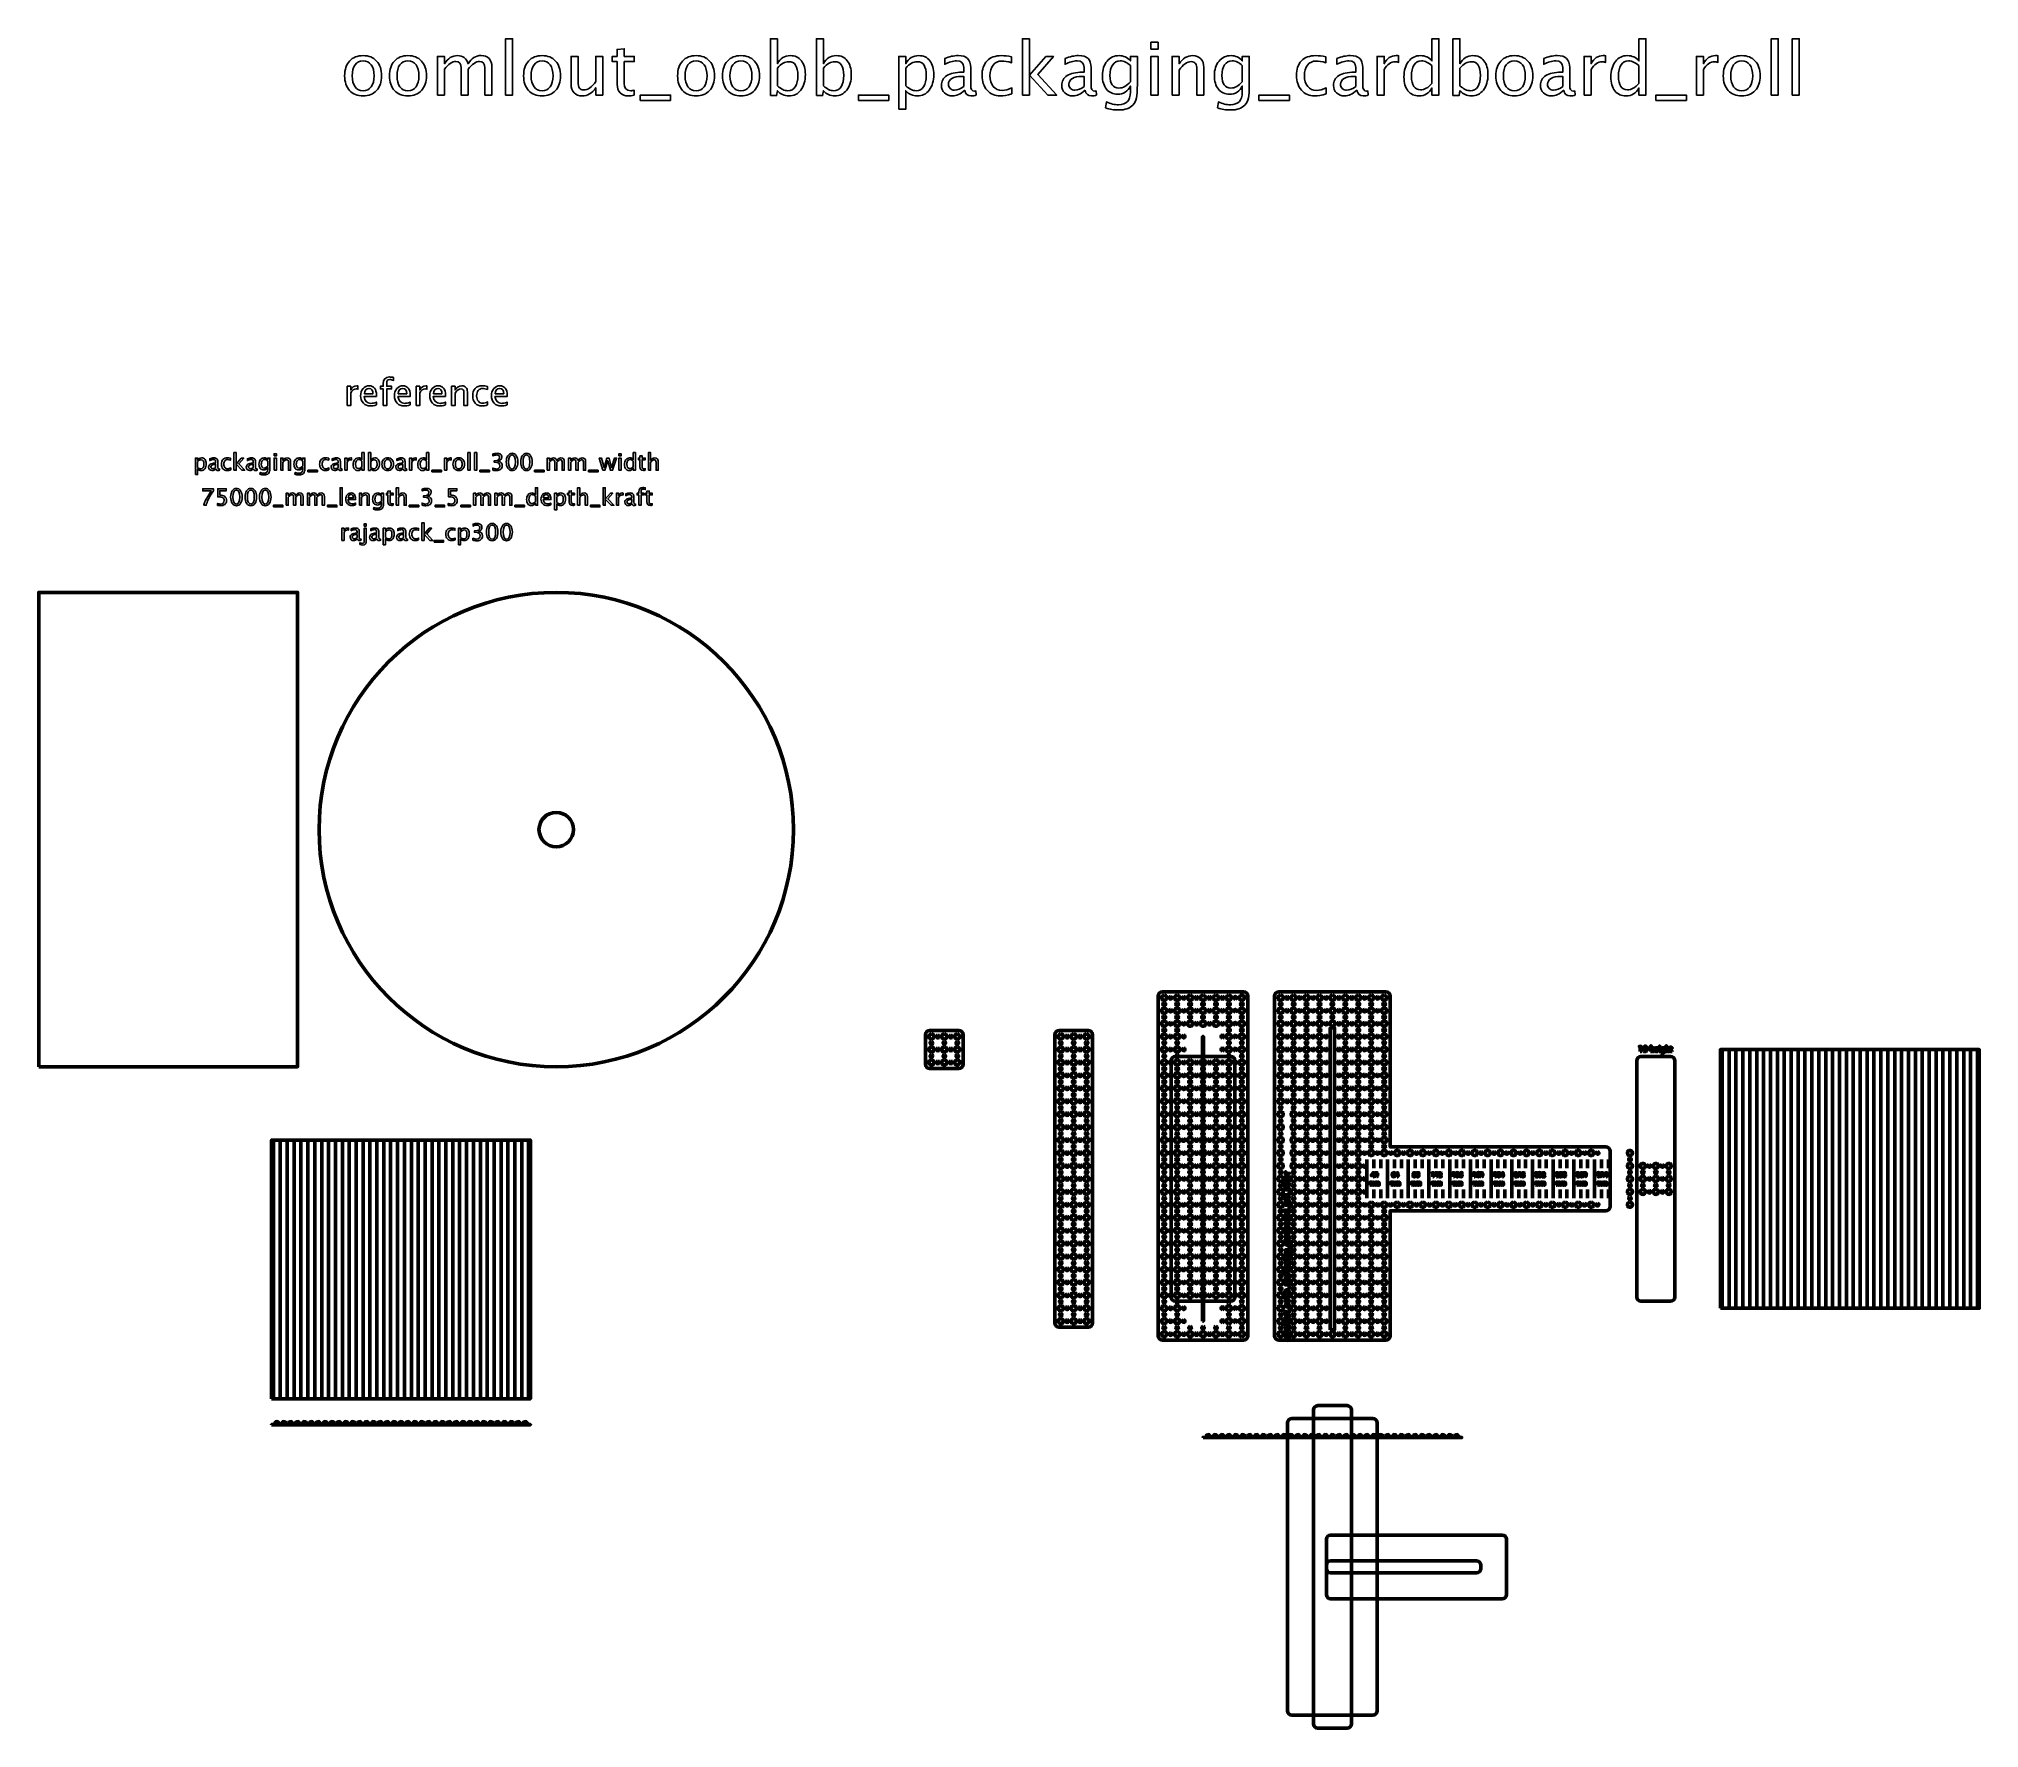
# Model space of a CAD drawing. Header units: centimetres. Extents: x -120 to 105, y -79 to 117.
import ezdxf

# ---------------------------------------------------------------- set-up
doc = ezdxf.new("R2010")
doc.units = ezdxf.units.CM
doc.header["$MEASUREMENT"] = 0
doc.layers.add('Layer 1', color=7, linetype='Continuous')

msp = doc.modelspace()

# ---------------------------------------------------------------- linework, layer by layer
at = {"layer": 'Layer 1', "lineweight": 53}
for points in [[(-120, -2), (-90, -2), (-90, 53), (-120, 53), (-120, -2)], [(29.75, -32.5001), (30.25, -32.5001), (30.25, 2.4999), (29.75, 2.4999), (29.75, -32.5001)], [(14.95, -31.5001), (15.05, -31.5001), (15.05, 1.4999), (14.95, 1.4999), (14.95, -31.5001)], [(75, -30), (105, -30), (105, 0), (75, 0), (75, -30)], [(75.2, -30), (76, -30), (76, 0), (75.2, 0), (75.2, -30)], [(76, -30), (76.8, -30), (76.8, 0), (76, 0), (76, -30)], [(76.8, -30), (77.6, -30), (77.6, 0), (76.8, 0), (76.8, -30)], [(77.6, -30), (78.4, -30), (78.4, 0), (77.6, 0), (77.6, -30)], [(78.4, -30), (79.2, -30), (79.2, 0), (78.4, 0), (78.4, -30)], [(79.2, -30), (80, -30), (80, 0), (79.2, 0), (79.2, -30)], [(80, -30), (80.8, -30), (80.8, 0), (80, 0), (80, -30)], [(80.8, -30), (81.6, -30), (81.6, 0), (80.8, 0), (80.8, -30)], [(81.6, -30), (82.4, -30), (82.4, 0), (81.6, 0), (81.6, -30)], [(82.4, -30), (83.2, -30), (83.2, 0), (82.4, 0), (82.4, -30)], [(83.2, -30), (84, -30), (84, 0), (83.2, 0), (83.2, -30)], [(84, -30), (84.8, -30), (84.8, 0), (84, 0), (84, -30)], [(84.8, -30), (85.6, -30), (85.6, 0), (84.8, 0), (84.8, -30)], [(85.6, -30), (86.4, -30), (86.4, 0), (85.6, 0), (85.6, -30)], [(86.4, -30), (87.2, -30), (87.2, 0), (86.4, 0), (86.4, -30)], [(87.2, -30), (88, -30), (88, 0), (87.2, 0), (87.2, -30)], [(88, -30), (88.8, -30), (88.8, 0), (88, 0), (88, -30)], [(88.8, -30), (89.6, -30), (89.6, 0), (88.8, 0), (88.8, -30)], [(89.6, -30), (90.4, -30), (90.4, 0), (89.6, 0), (89.6, -30)], [(90.4, -30), (91.2, -30), (91.2, 0), (90.4, 0), (90.4, -30)], [(91.2, -30), (92, -30), (92, 0), (91.2, 0), (91.2, -30)], [(92, -30), (92.8, -30), (92.8, 0), (92, 0), (92, -30)], [(92.8, -30), (93.6, -30), (93.6, 0), (92.8, 0), (92.8, -30)], [(93.6, -30), (94.4, -30), (94.4, 0), (93.6, 0), (93.6, -30)], [(94.4, -30), (95.2, -30), (95.2, 0), (94.4, 0), (94.4, -30)], [(95.2, -30), (96, -30), (96, 0), (95.2, 0), (95.2, -30)], [(96, -30), (96.8, -30), (96.8, 0), (96, 0), (96, -30)], [(96.8, -30), (97.6, -30), (97.6, 0), (96.8, 0), (96.8, -30)], [(97.6, -30), (98.4, -30), (98.4, 0), (97.6, 0), (97.6, -30)], [(98.4, -30), (99.2, -30), (99.2, 0), (98.4, 0), (98.4, -30)], [(99.2, -30), (100, -30), (100, 0), (99.2, 0), (99.2, -30)], [(100, -30), (100.8, -30), (100.8, 0), (100, 0), (100, -30)], [(100.8, -30), (101.6, -30), (101.6, 0), (100.8, 0), (100.8, -30)], [(101.6, -30), (102.4, -30), (102.4, 0), (101.6, 0), (101.6, -30)], [(102.4, -30), (103.2, -30), (103.2, 0), (102.4, 0), (102.4, -30)], [(103.2, -30), (104, -30), (104, 0), (103.2, 0), (103.2, -30)], [(104, -30), (104.8, -30), (104.8, 0), (104, 0), (104, -30)], [(-93, -40.5), (-63, -40.5), (-63, -10.5), (-93, -10.5), (-93, -40.5)], [(-92.8, -40.5), (-92, -40.5), (-92, -10.5), (-92.8, -10.5), (-92.8, -40.5)], [(-92, -40.5), (-91.2, -40.5), (-91.2, -10.5), (-92, -10.5), (-92, -40.5)], [(-91.2, -40.5), (-90.4, -40.5), (-90.4, -10.5), (-91.2, -10.5), (-91.2, -40.5)], [(-90.4, -40.5), (-89.6, -40.5), (-89.6, -10.5), (-90.4, -10.5), (-90.4, -40.5)], [(-89.6, -40.5), (-88.8, -40.5), (-88.8, -10.5), (-89.6, -10.5), (-89.6, -40.5)], [(-88.8, -40.5), (-88, -40.5), (-88, -10.5), (-88.8, -10.5), (-88.8, -40.5)], [(-88, -40.5), (-87.2, -40.5), (-87.2, -10.5), (-88, -10.5), (-88, -40.5)], [(-87.2, -40.5), (-86.4, -40.5), (-86.4, -10.5), (-87.2, -10.5), (-87.2, -40.5)], [(-86.4, -40.5), (-85.6, -40.5), (-85.6, -10.5), (-86.4, -10.5), (-86.4, -40.5)], [(-85.6, -40.5), (-84.8, -40.5), (-84.8, -10.5), (-85.6, -10.5), (-85.6, -40.5)], [(-84.8, -40.5), (-84, -40.5), (-84, -10.5), (-84.8, -10.5), (-84.8, -40.5)], [(-84, -40.5), (-83.2, -40.5), (-83.2, -10.5), (-84, -10.5), (-84, -40.5)], [(-83.2, -40.5), (-82.4, -40.5), (-82.4, -10.5), (-83.2, -10.5), (-83.2, -40.5)], [(-82.4, -40.5), (-81.6, -40.5), (-81.6, -10.5), (-82.4, -10.5), (-82.4, -40.5)], [(-81.6, -40.5), (-80.8, -40.5), (-80.8, -10.5), (-81.6, -10.5), (-81.6, -40.5)], [(-80.8, -40.5), (-80, -40.5), (-80, -10.5), (-80.8, -10.5), (-80.8, -40.5)], [(-80, -40.5), (-79.2, -40.5), (-79.2, -10.5), (-80, -10.5), (-80, -40.5)], [(-79.2, -40.5), (-78.4, -40.5), (-78.4, -10.5), (-79.2, -10.5), (-79.2, -40.5)], [(-78.4, -40.5), (-77.6, -40.5), (-77.6, -10.5), (-78.4, -10.5), (-78.4, -40.5)], [(-77.6, -40.5), (-76.8, -40.5), (-76.8, -10.5), (-77.6, -10.5), (-77.6, -40.5)], [(-76.8, -40.5), (-76, -40.5), (-76, -10.5), (-76.8, -10.5), (-76.8, -40.5)], [(-76, -40.5), (-75.2, -40.5), (-75.2, -10.5), (-76, -10.5), (-76, -40.5)], [(-75.2, -40.5), (-74.4, -40.5), (-74.4, -10.5), (-75.2, -10.5), (-75.2, -40.5)], [(-74.4, -40.5), (-73.6, -40.5), (-73.6, -10.5), (-74.4, -10.5), (-74.4, -40.5)], [(-73.6, -40.5), (-72.8, -40.5), (-72.8, -10.5), (-73.6, -10.5), (-73.6, -40.5)], [(-72.8, -40.5), (-72, -40.5), (-72, -10.5), (-72.8, -10.5), (-72.8, -40.5)], [(-72, -40.5), (-71.2, -40.5), (-71.2, -10.5), (-72, -10.5), (-72, -40.5)], [(-71.2, -40.5), (-70.4, -40.5), (-70.4, -10.5), (-71.2, -10.5), (-71.2, -40.5)], [(-70.4, -40.5), (-69.6, -40.5), (-69.6, -10.5), (-70.4, -10.5), (-70.4, -40.5)], [(-69.6, -40.5), (-68.8, -40.5), (-68.8, -10.5), (-69.6, -10.5), (-69.6, -40.5)], [(-68.8, -40.5), (-68, -40.5), (-68, -10.5), (-68.8, -10.5), (-68.8, -40.5)], [(-68, -40.5), (-67.2, -40.5), (-67.2, -10.5), (-68, -10.5), (-68, -40.5)], [(-67.2, -40.5), (-66.4, -40.5), (-66.4, -10.5), (-67.2, -10.5), (-67.2, -40.5)], [(-66.4, -40.5), (-65.6, -40.5), (-65.6, -10.5), (-66.4, -10.5), (-66.4, -40.5)], [(-65.6, -40.5), (-64.8, -40.5), (-64.8, -10.5), (-65.6, -10.5), (-65.6, -40.5)], [(-64.8, -40.5), (-64, -40.5), (-64, -10.5), (-64.8, -10.5), (-64.8, -40.5)], [(-64, -40.5), (-63.2, -40.5), (-63.2, -10.5), (-64, -10.5), (-64, -40.5)], [(-93, -43.51), (-63, -43.51), (-63, -43.49), (-93, -43.49), (-93, -43.51)], [(15, -45.01), (45, -45.01), (45, -44.99), (15, -44.99), (15, -45.01)]]:
    msp.add_lwpolyline(points, close=True, dxfattribs=at)
for centre, major_axis in [((-59.99919, 25.49919), (0, 27.50081)), ((-59.99994, 25.49994), (0, 2.00006)), ((10.50001, 5.99999), (0, 0.30001)), ((10.50001, 4.49999), (0, 0.30001)), ((10.5, 5.25), (0, 0.15)), ((11.25, 6), (0, 0.15)), ((11.25, 4.5), (0, 0.15)), ((12.00001, 5.99999), (0, 0.30001)), ((12.00001, 4.49999), (0, 0.30001)), ((12, 5.25), (0, 0.15)), ((12.75, 6), (0, 0.15)), ((12.75, 4.5), (0, 0.15)), ((13.50001, 5.99999), (0, 0.30001)), ((13.50001, 4.49999), (0, 0.30001)), ((13.5, 5.25), (0, 0.15)), ((14.25, 6), (0, 0.15)), ((14.25, 4.5), (0, 0.15)), ((15.00001, 5.99999), (0, 0.30001)), ((15.00001, 4.49999), (0, 0.30001)), ((15, 5.25), (0, 0.15)), ((15.75, 6), (0, 0.15)), ((15.75, 4.5), (0, 0.15)), ((16.50001, 5.99999), (0, 0.30001)), ((16.50001, 4.49999), (0, 0.30001)), ((16.5, 5.25), (0, 0.15)), ((17.25, 6), (0, 0.15)), ((17.25, 4.5), (0, 0.15)), ((18.00001, 5.99999), (0, 0.30001)), ((18.00001, 4.49999), (0, 0.30001)), ((18, 5.25), (0, 0.15)), ((24.00001, 5.99999), (0, 0.30001)), ((24.00001, 4.49999), (0, 0.30001)), ((24, 5.25), (0, 0.15)), ((24.75, 6), (0, 0.15)), ((24.75, 4.5), (0, 0.15)), ((25.50001, 5.99999), (0, 0.30001)), ((25.50001, 4.49999), (0, 0.30001)), ((25.5, 5.25), (0, 0.15)), ((26.25, 6), (0, 0.15)), ((26.25, 4.5), (0, 0.15)), ((27.00001, 5.99999), (0, 0.30001)), ((27.00001, 4.49999), (0, 0.30001)), ((27, 5.25), (0, 0.15)), ((27.75, 6), (0, 0.15)), ((27.75, 4.5), (0, 0.15)), ((28.50001, 5.99999), (0, 0.30001)), ((28.50001, 4.49999), (0, 0.30001)), ((28.5, 5.25), (0, 0.15)), ((29.25, 6), (0, 0.15)), ((29.25, 4.5), (0, 0.15)), ((30.00001, 5.99999), (0, 0.30001)), ((30.00001, 4.49999), (0, 0.30001)), ((30, 5.25), (0, 0.15)), ((30.75, 6), (0, 0.15)), ((30.75, 4.5), (0, 0.15)), ((31.50001, 5.99999), (0, 0.30001)), ((31.50001, 4.49999), (0, 0.30001)), ((31.5, 5.25), (0, 0.15)), ((32.25, 6), (0, 0.15)), ((32.25, 4.5), (0, 0.15)), ((33.00001, 5.99999), (0, 0.30001)), ((33.00001, 4.49999), (0, 0.30001)), ((33, 5.25), (0, 0.15)), ((33.75, 6), (0, 0.15)), ((33.75, 4.5), (0, 0.15)), ((34.50001, 5.99999), (0, 0.30001)), ((34.50001, 4.49999), (0, 0.30001)), ((34.5, 5.25), (0, 0.15)), ((35.25, 6), (0, 0.15)), ((35.25, 4.5), (0, 0.15)), ((36.00001, 5.99999), (0, 0.30001)), ((36.00001, 4.49999), (0, 0.30001)), ((36, 5.25), (0, 0.15)), ((10.50001, 2.99999), (0, 0.30001)), ((10.5, 3.75), (0, 0.15)), ((10.5, 2.25), (0, 0.15)), ((11.25, 3), (0, 0.15)), ((12.00001, 2.99999), (0, 0.30001)), ((12, 3.75), (0, 0.15)), ((12, 2.25), (0, 0.15)), ((12.75, 3), (0, 0.15)), ((13.50001, 2.99999), (0, 0.30001)), ((13.5, 3.75), (0, 0.15)), ((14.25, 3), (0, 0.15)), ((15.00001, 2.99999), (0, 0.30001)), ((15, 3.75), (0, 0.15)), ((15.75, 3), (0, 0.15)), ((16.50001, 2.99999), (0, 0.30001)), ((16.5, 3.75), (0, 0.15)), ((17.25, 3), (0, 0.15)), ((18.00001, 2.99999), (0, 0.30001)), ((18, 3.75), (0, 0.15)), ((18, 2.25), (0, 0.15)), ((24.00001, 2.99999), (0, 0.30001)), ((24, 3.75), (0, 0.15)), ((24, 2.25), (0, 0.15)), ((24.75, 3), (0, 0.15)), ((25.50001, 2.99999), (0, 0.30001)), ((25.5, 3.75), (0, 0.15)), ((25.5, 2.25), (0, 0.15)), ((26.25, 3), (0, 0.15)), ((27.00001, 2.99999), (0, 0.30001)), ((27, 3.75), (0, 0.15)), ((27, 2.25), (0, 0.15)), ((27.75, 3), (0, 0.15)), ((28.50001, 2.99999), (0, 0.30001)), ((28.5, 3.75), (0, 0.15)), ((28.5, 2.25), (0, 0.15)), ((29.25, 3), (0, 0.15)), ((30.00001, 2.99999), (0, 0.30001)), ((30, 3.75), (0, 0.15)), ((30.75, 3), (0, 0.15)), ((31.50001, 2.99999), (0, 0.30001)), ((31.5, 3.75), (0, 0.15)), ((31.5, 2.25), (0, 0.15)), ((32.25, 3), (0, 0.15)), ((33.00001, 2.99999), (0, 0.30001)), ((33, 3.75), (0, 0.15)), ((33, 2.25), (0, 0.15)), ((33.75, 3), (0, 0.15)), ((34.50001, 2.99999), (0, 0.30001)), ((34.5, 3.75), (0, 0.15)), ((34.5, 2.25), (0, 0.15)), ((35.25, 3), (0, 0.15)), ((36.00001, 2.99999), (0, 0.30001)), ((36, 3.75), (0, 0.15)), ((36, 2.25), (0, 0.15)), ((-16.49999, 1.49999), (0, 0.30001)), ((-16.49999, -0.00001), (0, 0.30001)), ((-16.5, 0.75), (0, 0.15)), ((-15.75, 1.5), (0, 0.15)), ((-15.75, 0), (0, 0.15)), ((-14.99999, 1.49999), (0, 0.30001)), ((-14.99999, -0.00001), (0, 0.30001)), ((-15, 0.75), (0, 0.15)), ((-14.25, 1.5), (0, 0.15)), ((-14.25, 0), (0, 0.15)), ((-13.49999, 1.49999), (0, 0.30001)), ((-13.49999, -0.00001), (0, 0.30001)), ((-13.5, 0.75), (0, 0.15)), ((-1.49999, 1.49999), (0, 0.30001)), ((-1.49999, -0.00001), (0, 0.30001)), ((-1.5, 0.75), (0, 0.15)), ((-0.75, 1.5), (0, 0.15)), ((-0.75, 0), (0, 0.15)), ((0.00001, 1.49999), (0, 0.30001)), ((0.00001, -0.00001), (0, 0.30001)), ((0, 0.75), (0, 0.15)), ((0.75, 1.5), (0, 0.15)), ((0.75, 0), (0, 0.15)), ((1.50001, 1.49999), (0, 0.30001)), ((1.50001, -0.00001), (0, 0.30001)), ((1.5, 0.75), (0, 0.15)), ((10.50001, 1.49999), (0, 0.30001)), ((10.50001, -0.00001), (0, 0.30001)), ((10.5, 0.75), (0, 0.15)), ((11.25, 1.5), (0, 0.15)), ((11.25, 0), (0, 0.15)), ((12.00001, 1.49999), (0, 0.30001)), ((12.00001, -0.00001), (0, 0.30001)), ((12, 0.75), (0, 0.15)), ((12.75, 1.5), (0, 0.15)), ((12.75, 0), (0, 0.15)), ((24.00001, 1.49999), (0, 0.30001)), ((24.00001, -0.00001), (0, 0.30001)), ((24, 0.75), (0, 0.15)), ((24.75, 1.5), (0, 0.15)), ((24.75, 0), (0, 0.15)), ((25.50001, 1.49999), (0, 0.30001)), ((25.50001, -0.00001), (0, 0.30001)), ((25.5, 0.75), (0, 0.15)), ((26.25, 1.5), (0, 0.15)), ((26.25, 0), (0, 0.15)), ((27.00001, 1.49999), (0, 0.30001)), ((27.00001, -0.00001), (0, 0.30001)), ((27, 0.75), (0, 0.15)), ((27.75, 1.5), (0, 0.15)), ((27.75, 0), (0, 0.15)), ((28.50001, 1.49999), (0, 0.30001)), ((28.50001, -0.00001), (0, 0.30001)), ((28.5, 0.75), (0, 0.15)), ((29.25, 1.5), (0, 0.15)), ((29.25, 0), (0, 0.15)), ((30.75, 1.5), (0, 0.15)), ((30.75, 0), (0, 0.15)), ((31.50001, 1.49999), (0, 0.30001)), ((31.50001, -0.00001), (0, 0.30001)), ((31.5, 0.75), (0, 0.15)), ((32.25, 1.5), (0, 0.15)), ((32.25, 0), (0, 0.15)), ((33.00001, 1.49999), (0, 0.30001)), ((33.00001, -0.00001), (0, 0.30001)), ((33, 0.75), (0, 0.15)), ((33.75, 1.5), (0, 0.15)), ((33.75, 0), (0, 0.15)), ((34.50001, 1.49999), (0, 0.30001)), ((34.50001, -0.00001), (0, 0.30001)), ((34.5, 0.75), (0, 0.15)), ((35.25, 1.5), (0, 0.15)), ((35.25, 0), (0, 0.15)), ((36.00001, 1.49999), (0, 0.30001)), ((36.00001, -0.00001), (0, 0.30001)), ((36, 0.75), (0, 0.15)), ((-16.49999, -1.50001), (0, 0.30001)), ((-16.5, -0.75), (0, 0.15)), ((-15.75, -1.5), (0, 0.15)), ((-14.99999, -1.50001), (0, 0.30001)), ((-15, -0.75), (0, 0.15)), ((-14.25, -1.5), (0, 0.15)), ((-13.49999, -1.50001), (0, 0.30001)), ((-13.5, -0.75), (0, 0.15)), ((-1.49999, -1.50001), (0, 0.30001)), ((-1.5, -0.75), (0, 0.15)), ((-1.5, -2.25), (0, 0.15)), ((-0.75, -1.5), (0, 0.15)), ((0.00001, -1.50001), (0, 0.30001)), ((0, -0.75), (0, 0.15)), ((0, -2.25), (0, 0.15)), ((0.75, -1.5), (0, 0.15)), ((1.50001, -1.50001), (0, 0.30001)), ((1.5, -0.75), (0, 0.15)), ((1.5, -2.25), (0, 0.15)), ((10.50001, -1.50001), (0, 0.30001)), ((10.5, -0.75), (0, 0.15)), ((10.5, -2.25), (0, 0.15)), ((11.25, -1.5), (0, 0.15)), ((12.00001, -1.50001), (0, 0.30001)), ((12, -0.75), (0, 0.15)), ((12, -2.25), (0, 0.15)), ((12.75, -1.5), (0, 0.15)), ((24.00001, -1.50001), (0, 0.30001)), ((24, -0.75), (0, 0.15)), ((24, -2.25), (0, 0.15)), ((24.75, -1.5), (0, 0.15)), ((25.50001, -1.50001), (0, 0.30001)), ((25.5, -0.75), (0, 0.15)), ((25.5, -2.25), (0, 0.15)), ((26.25, -1.5), (0, 0.15)), ((27.00001, -1.50001), (0, 0.30001)), ((27, -0.75), (0, 0.15)), ((27, -2.25), (0, 0.15)), ((27.75, -1.5), (0, 0.15)), ((28.50001, -1.50001), (0, 0.30001)), ((28.5, -0.75), (0, 0.15)), ((28.5, -2.25), (0, 0.15)), ((29.25, -1.5), (0, 0.15)), ((30.75, -1.5), (0, 0.15)), ((31.50001, -1.50001), (0, 0.30001)), ((31.5, -0.75), (0, 0.15)), ((31.5, -2.25), (0, 0.15)), ((32.25, -1.5), (0, 0.15)), ((33.00001, -1.50001), (0, 0.30001)), ((33, -0.75), (0, 0.15)), ((33, -2.25), (0, 0.15)), ((33.75, -1.5), (0, 0.15)), ((34.50001, -1.50001), (0, 0.30001)), ((34.5, -0.75), (0, 0.15)), ((34.5, -2.25), (0, 0.15)), ((35.25, -1.5), (0, 0.15)), ((36.00001, -1.50001), (0, 0.30001)), ((36, -0.75), (0, 0.15)), ((36, -2.25), (0, 0.15)), ((-1.49999, -3.00001), (0, 0.30001)), ((-1.49999, -4.50001), (0, 0.30001)), ((-1.5, -3.75), (0, 0.15)), ((-0.75, -3), (0, 0.15)), ((-0.75, -4.5), (0, 0.15)), ((0.00001, -3.00001), (0, 0.30001)), ((0.00001, -4.50001), (0, 0.30001)), ((0, -3.75), (0, 0.15)), ((0.75, -3), (0, 0.15)), ((0.75, -4.5), (0, 0.15)), ((1.50001, -3.00001), (0, 0.30001)), ((1.50001, -4.50001), (0, 0.30001)), ((1.5, -3.75), (0, 0.15)), ((10.50001, -3.00001), (0, 0.30001)), ((10.50001, -4.50001), (0, 0.30001)), ((10.5, -3.75), (0, 0.15)), ((11.25, -3), (0, 0.15)), ((11.25, -4.5), (0, 0.15)), ((12.00001, -3.00001), (0, 0.30001)), ((12.00001, -4.50001), (0, 0.30001)), ((12, -3.75), (0, 0.15)), ((12.75, -3), (0, 0.15)), ((12.75, -4.5), (0, 0.15)), ((24.00001, -3.00001), (0, 0.30001)), ((24.00001, -4.50001), (0, 0.30001)), ((24, -3.75), (0, 0.15)), ((24.75, -3), (0, 0.15)), ((24.75, -4.5), (0, 0.15)), ((25.50001, -3.00001), (0, 0.30001)), ((25.50001, -4.50001), (0, 0.30001)), ((25.5, -3.75), (0, 0.15)), ((26.25, -3), (0, 0.15)), ((26.25, -4.5), (0, 0.15)), ((27.00001, -3.00001), (0, 0.30001)), ((27.00001, -4.50001), (0, 0.30001)), ((27, -3.75), (0, 0.15)), ((27.75, -3), (0, 0.15)), ((27.75, -4.5), (0, 0.15)), ((28.50001, -3.00001), (0, 0.30001)), ((28.50001, -4.50001), (0, 0.30001)), ((28.5, -3.75), (0, 0.15)), ((29.25, -3), (0, 0.15)), ((29.25, -4.5), (0, 0.15)), ((30.75, -3), (0, 0.15)), ((30.75, -4.5), (0, 0.15)), ((31.50001, -3.00001), (0, 0.30001)), ((31.50001, -4.50001), (0, 0.30001)), ((31.5, -3.75), (0, 0.15)), ((32.25, -3), (0, 0.15)), ((32.25, -4.5), (0, 0.15)), ((33.00001, -3.00001), (0, 0.30001)), ((33.00001, -4.50001), (0, 0.30001)), ((33, -3.75), (0, 0.15)), ((33.75, -3), (0, 0.15)), ((33.75, -4.5), (0, 0.15)), ((34.50001, -3.00001), (0, 0.30001)), ((34.50001, -4.50001), (0, 0.30001)), ((34.5, -3.75), (0, 0.15)), ((35.25, -3), (0, 0.15)), ((35.25, -4.5), (0, 0.15)), ((36.00001, -3.00001), (0, 0.30001)), ((36.00001, -4.50001), (0, 0.30001)), ((36, -3.75), (0, 0.15)), ((-1.49999, -6.00001), (0, 0.30001)), ((-1.5, -5.25), (0, 0.15)), ((-1.5, -6.75), (0, 0.15)), ((-0.75, -6), (0, 0.15)), ((0.00001, -6.00001), (0, 0.30001)), ((0, -5.25), (0, 0.15)), ((0, -6.75), (0, 0.15)), ((0.75, -6), (0, 0.15)), ((1.50001, -6.00001), (0, 0.30001)), ((1.5, -5.25), (0, 0.15)), ((1.5, -6.75), (0, 0.15)), ((10.50001, -6.00001), (0, 0.30001)), ((10.5, -5.25), (0, 0.15)), ((10.5, -6.75), (0, 0.15)), ((11.25, -6), (0, 0.15)), ((12.00001, -6.00001), (0, 0.30001)), ((12, -5.25), (0, 0.15)), ((12, -6.75), (0, 0.15)), ((12.75, -6), (0, 0.15)), ((24.00001, -6.00001), (0, 0.30001)), ((24, -5.25), (0, 0.15)), ((24, -6.75), (0, 0.15)), ((24.75, -6), (0, 0.15)), ((25.50001, -6.00001), (0, 0.30001)), ((25.5, -5.25), (0, 0.15)), ((25.5, -6.75), (0, 0.15)), ((26.25, -6), (0, 0.15)), ((27.00001, -6.00001), (0, 0.30001)), ((27, -5.25), (0, 0.15)), ((27, -6.75), (0, 0.15)), ((27.75, -6), (0, 0.15)), ((28.50001, -6.00001), (0, 0.30001)), ((28.5, -5.25), (0, 0.15)), ((28.5, -6.75), (0, 0.15)), ((29.25, -6), (0, 0.15)), ((30.75, -6), (0, 0.15)), ((31.50001, -6.00001), (0, 0.30001)), ((31.5, -5.25), (0, 0.15)), ((31.5, -6.75), (0, 0.15)), ((32.25, -6), (0, 0.15)), ((33.00001, -6.00001), (0, 0.30001)), ((33, -5.25), (0, 0.15)), ((33, -6.75), (0, 0.15)), ((33.75, -6), (0, 0.15)), ((34.50001, -6.00001), (0, 0.30001)), ((34.5, -5.25), (0, 0.15)), ((34.5, -6.75), (0, 0.15)), ((35.25, -6), (0, 0.15)), ((36.00001, -6.00001), (0, 0.30001)), ((36, -5.25), (0, 0.15)), ((36, -6.75), (0, 0.15)), ((-1.49999, -7.50001), (0, 0.30001)), ((-1.49999, -9.00001), (0, 0.30001)), ((-1.5, -8.25), (0, 0.15)), ((-0.75, -7.5), (0, 0.15)), ((-0.75, -9), (0, 0.15)), ((0.00001, -7.50001), (0, 0.30001)), ((0.00001, -9.00001), (0, 0.30001)), ((0, -8.25), (0, 0.15)), ((0.75, -7.5), (0, 0.15)), ((0.75, -9), (0, 0.15)), ((1.50001, -7.50001), (0, 0.30001)), ((1.50001, -9.00001), (0, 0.30001)), ((1.5, -8.25), (0, 0.15)), ((10.50001, -7.50001), (0, 0.30001)), ((10.50001, -9.00001), (0, 0.30001)), ((10.5, -8.25), (0, 0.15)), ((11.25, -7.5), (0, 0.15)), ((11.25, -9), (0, 0.15)), ((12.00001, -7.50001), (0, 0.30001)), ((12.00001, -9.00001), (0, 0.30001)), ((12, -8.25), (0, 0.15)), ((12.75, -7.5), (0, 0.15)), ((12.75, -9), (0, 0.15)), ((24.00001, -7.50001), (0, 0.30001)), ((24.00001, -9.00001), (0, 0.30001)), ((24, -8.25), (0, 0.15)), ((25.50001, -7.50001), (0, 0.30001)), ((25.50001, -9.00001), (0, 0.30001)), ((25.5, -8.25), (0, 0.15)), ((26.25, -7.5), (0, 0.15)), ((26.25, -9), (0, 0.15)), ((27.00001, -7.50001), (0, 0.30001)), ((27.00001, -9.00001), (0, 0.30001)), ((27, -8.25), (0, 0.15)), ((27.75, -7.5), (0, 0.15)), ((27.75, -9), (0, 0.15)), ((28.50001, -7.50001), (0, 0.30001)), ((28.50001, -9.00001), (0, 0.30001)), ((28.5, -8.25), (0, 0.15)), ((29.25, -7.5), (0, 0.15)), ((29.25, -9), (0, 0.15)), ((30.75, -7.5), (0, 0.15)), ((30.75, -9), (0, 0.15)), ((31.50001, -7.50001), (0, 0.30001)), ((31.50001, -9.00001), (0, 0.30001)), ((31.5, -8.25), (0, 0.15)), ((32.25, -7.5), (0, 0.15)), ((32.25, -9), (0, 0.15)), ((33.00001, -7.50001), (0, 0.30001)), ((33.00001, -9.00001), (0, 0.30001)), ((33, -8.25), (0, 0.15)), ((33.75, -7.5), (0, 0.15)), ((33.75, -9), (0, 0.15)), ((34.50001, -7.50001), (0, 0.30001)), ((34.50001, -9.00001), (0, 0.30001)), ((34.5, -8.25), (0, 0.15)), ((35.25, -7.5), (0, 0.15)), ((35.25, -9), (0, 0.15)), ((36.00001, -7.50001), (0, 0.30001)), ((36.00001, -9.00001), (0, 0.30001)), ((36, -8.25), (0, 0.15)), ((-1.49999, -10.50001), (0, 0.30001)), ((-1.5, -9.75), (0, 0.15)), ((-1.5, -11.25), (0, 0.15)), ((-0.75, -10.5), (0, 0.15)), ((0.00001, -10.50001), (0, 0.30001)), ((0, -9.75), (0, 0.15)), ((0, -11.25), (0, 0.15)), ((0.75, -10.5), (0, 0.15)), ((1.50001, -10.50001), (0, 0.30001)), ((1.5, -9.75), (0, 0.15)), ((1.5, -11.25), (0, 0.15)), ((10.50001, -10.50001), (0, 0.30001)), ((10.5, -9.75), (0, 0.15)), ((10.5, -11.25), (0, 0.15)), ((11.25, -10.5), (0, 0.15)), ((12.00001, -10.50001), (0, 0.30001)), ((12, -9.75), (0, 0.15)), ((12, -11.25), (0, 0.15)), ((12.75, -10.5), (0, 0.15)), ((24.00001, -10.50001), (0, 0.30001)), ((24, -9.75), (0, 0.15)), ((24, -11.25), (0, 0.15)), ((25.50001, -10.50001), (0, 0.30001)), ((25.5, -9.75), (0, 0.15)), ((25.5, -11.25), (0, 0.15)), ((26.25, -10.5), (0, 0.15)), ((27.00001, -10.50001), (0, 0.30001)), ((27, -9.75), (0, 0.15)), ((27, -11.25), (0, 0.15)), ((27.75, -10.5), (0, 0.15)), ((28.50001, -10.50001), (0, 0.30001)), ((28.5, -9.75), (0, 0.15)), ((28.5, -11.25), (0, 0.15)), ((29.25, -10.5), (0, 0.15)), ((30.75, -10.5), (0, 0.15)), ((31.50001, -10.50001), (0, 0.30001)), ((31.5, -9.75), (0, 0.15)), ((31.5, -11.25), (0, 0.15)), ((32.25, -10.5), (0, 0.15)), ((33.00001, -10.50001), (0, 0.30001)), ((33, -9.75), (0, 0.15)), ((33, -11.25), (0, 0.15)), ((33.75, -10.5), (0, 0.15)), ((34.50001, -10.50001), (0, 0.30001)), ((34.5, -9.75), (0, 0.15)), ((34.5, -11.25), (0, 0.15)), ((35.25, -10.5), (0, 0.15)), ((36.00001, -10.50001), (0, 0.30001)), ((36, -9.75), (0, 0.15)), ((36, -11.25), (0, 0.15)), ((-1.49999, -12.00001), (0, 0.30001)), ((-1.49999, -13.50001), (0, 0.30001)), ((-1.5, -12.75), (0, 0.15)), ((-0.75, -12), (0, 0.15)), ((-0.75, -13.5), (0, 0.15)), ((0.00001, -12.00001), (0, 0.30001)), ((0.00001, -13.50001), (0, 0.30001)), ((0, -12.75), (0, 0.15)), ((0.75, -12), (0, 0.15)), ((0.75, -13.5), (0, 0.15)), ((1.50001, -12.00001), (0, 0.30001)), ((1.50001, -13.50001), (0, 0.30001)), ((1.5, -12.75), (0, 0.15)), ((10.50001, -12.00001), (0, 0.30001)), ((10.50001, -13.50001), (0, 0.30001)), ((10.5, -12.75), (0, 0.15)), ((11.25, -12), (0, 0.15)), ((11.25, -13.5), (0, 0.15)), ((12.00001, -12.00001), (0, 0.30001)), ((12.00001, -13.50001), (0, 0.30001)), ((12, -12.75), (0, 0.15)), ((12.75, -12), (0, 0.15)), ((12.75, -13.5), (0, 0.15)), ((24.00001, -12.00001), (0, 0.30001)), ((24.00001, -13.50001), (0, 0.30001)), ((24, -12.75), (0, 0.15)), ((25.50001, -12.00001), (0, 0.30001)), ((25.50001, -13.50001), (0, 0.30001)), ((25.5, -12.75), (0, 0.15)), ((26.25, -12), (0, 0.15)), ((26.25, -13.5), (0, 0.15)), ((27.00001, -12.00001), (0, 0.30001)), ((27.00001, -13.50001), (0, 0.30001)), ((27, -12.75), (0, 0.15)), ((27.75, -12), (0, 0.15)), ((27.75, -13.5), (0, 0.15)), ((28.50001, -12.00001), (0, 0.30001)), ((28.50001, -13.50001), (0, 0.30001)), ((28.5, -12.75), (0, 0.15)), ((29.25, -12), (0, 0.15)), ((29.25, -13.5), (0, 0.15)), ((30.75, -12), (0, 0.15)), ((30.75, -13.5), (0, 0.15)), ((31.50001, -12.00001), (0, 0.30001)), ((31.50001, -13.50001), (0, 0.30001)), ((31.5, -12.75), (0, 0.15)), ((32.25, -12), (0, 0.15)), ((32.25, -13.5), (0, 0.15)), ((33.00001, -12.00001), (0, 0.30001)), ((33.00001, -13.50001), (0, 0.30001)), ((33, -12.75), (0, 0.15)), ((33.75, -12), (0, 0.15)), ((33.75, -13.5), (0, 0.15)), ((34.50001, -12.00001), (0, 0.30001)), ((35.25, -12), (0, 0.15)), ((36.00001, -12.00001), (0, 0.30001)), ((36.75, -12), (0, 0.15)), ((37.50001, -12.00001), (0, 0.30001)), ((38.25, -12), (0, 0.15)), ((39.00001, -12.00001), (0, 0.30001)), ((39.75, -12), (0, 0.15)), ((40.50001, -12.00001), (0, 0.30001)), ((41.25, -12), (0, 0.15)), ((42.00001, -12.00001), (0, 0.30001)), ((42.75, -12), (0, 0.15)), ((43.50001, -12.00001), (0, 0.30001)), ((44.25, -12), (0, 0.15)), ((45.00001, -12.00001), (0, 0.30001)), ((45.75, -12), (0, 0.15)), ((46.50001, -12.00001), (0, 0.30001)), ((47.25, -12), (0, 0.15)), ((48.00001, -12.00001), (0, 0.30001)), ((48.75, -12), (0, 0.15)), ((49.50001, -12.00001), (0, 0.30001)), ((50.25, -12), (0, 0.15)), ((51.00001, -12.00001), (0, 0.30001)), ((51.75, -12), (0, 0.15)), ((52.50001, -12.00001), (0, 0.30001)), ((53.25, -12), (0, 0.15)), ((54.00001, -12.00001), (0, 0.30001)), ((54.75, -12), (0, 0.15)), ((55.50001, -12.00001), (0, 0.30001)), ((56.25, -12), (0, 0.15)), ((57.00001, -12.00001), (0, 0.30001)), ((57.75, -12), (0, 0.15)), ((58.50001, -12.00001), (0, 0.30001)), ((59.25, -12), (0, 0.15)), ((60.00001, -12.00001), (0, 0.30001)), ((60.75, -12), (0, 0.15)), ((64.50001, -12.00001), (0, 0.30001)), ((64.50001, -13.50001), (0, 0.30001)), ((64.5, -12.75), (0, 0.15)), ((66.00001, -13.50001), (0, 0.30001)), ((66.75, -13.5), (0, 0.15)), ((67.50001, -13.50001), (0, 0.30001)), ((68.25, -13.5), (0, 0.15)), ((69.00001, -13.50001), (0, 0.30001)), ((-1.49999, -15.00001), (0, 0.30001)), ((-1.5, -14.25), (0, 0.15)), ((-1.5, -15.75), (0, 0.15)), ((-0.75, -15), (0, 0.15)), ((0.00001, -15.00001), (0, 0.30001)), ((0, -14.25), (0, 0.15)), ((0, -15.75), (0, 0.15)), ((0.75, -15), (0, 0.15)), ((1.50001, -15.00001), (0, 0.30001)), ((1.5, -14.25), (0, 0.15)), ((1.5, -15.75), (0, 0.15)), ((10.50001, -15.00001), (0, 0.30001)), ((10.5, -14.25), (0, 0.15)), ((10.5, -15.75), (0, 0.15)), ((11.25, -15), (0, 0.15)), ((12.00001, -15.00001), (0, 0.30001)), ((12, -14.25), (0, 0.15)), ((12, -15.75), (0, 0.15)), ((12.75, -15), (0, 0.15)), ((24.00001, -15.00001), (0, 0.30001)), ((24, -14.25), (0, 0.15)), ((24, -15.75), (0, 0.15)), ((25.50001, -15.00001), (0, 0.30001)), ((25.5, -14.25), (0, 0.15)), ((25.5, -15.75), (0, 0.15)), ((26.25, -15), (0, 0.15)), ((27.00001, -15.00001), (0, 0.30001)), ((27, -14.25), (0, 0.15)), ((27, -15.75), (0, 0.15)), ((27.75, -15), (0, 0.15)), ((28.50001, -15.00001), (0, 0.30001)), ((28.5, -14.25), (0, 0.15)), ((28.5, -15.75), (0, 0.15)), ((29.25, -15), (0, 0.15)), ((30.75, -15), (0, 0.15)), ((31.50001, -15.00001), (0, 0.30001)), ((31.5, -14.25), (0, 0.15)), ((31.5, -15.75), (0, 0.15)), ((32.25, -15), (0, 0.15)), ((33.00001, -15.00001), (0, 0.30001)), ((33, -14.25), (0, 0.15)), ((33, -15.75), (0, 0.15)), ((33.75, -15), (0, 0.15)), ((64.50001, -15.00001), (0, 0.30001)), ((64.5, -14.25), (0, 0.15)), ((64.5, -15.75), (0, 0.15)), ((66.00001, -15.00001), (0, 0.30001)), ((66, -14.25), (0, 0.15)), ((66, -15.75), (0, 0.15)), ((66.75, -15), (0, 0.15)), ((67.50001, -15.00001), (0, 0.30001)), ((67.5, -14.25), (0, 0.15)), ((67.5, -15.75), (0, 0.15)), ((68.25, -15), (0, 0.15)), ((69.00001, -15.00001), (0, 0.30001)), ((69, -14.25), (0, 0.15)), ((69, -15.75), (0, 0.15)), ((-1.49999, -16.50001), (0, 0.30001)), ((-1.49999, -18.00001), (0, 0.30001)), ((-1.5, -17.25), (0, 0.15)), ((-0.75, -16.5), (0, 0.15)), ((-0.75, -18), (0, 0.15)), ((0.00001, -16.50001), (0, 0.30001)), ((0.00001, -18.00001), (0, 0.30001)), ((0, -17.25), (0, 0.15)), ((0.75, -16.5), (0, 0.15)), ((0.75, -18), (0, 0.15)), ((1.50001, -16.50001), (0, 0.30001)), ((1.50001, -18.00001), (0, 0.30001)), ((1.5, -17.25), (0, 0.15)), ((10.50001, -16.50001), (0, 0.30001)), ((10.50001, -18.00001), (0, 0.30001)), ((10.5, -17.25), (0, 0.15)), ((11.25, -16.5), (0, 0.15)), ((11.25, -18), (0, 0.15)), ((12.00001, -16.50001), (0, 0.30001)), ((12.00001, -18.00001), (0, 0.30001)), ((12, -17.25), (0, 0.15)), ((12.75, -16.5), (0, 0.15)), ((12.75, -18), (0, 0.15)), ((24.00001, -16.50001), (0, 0.30001)), ((24.00001, -18.00001), (0, 0.30001)), ((24, -17.25), (0, 0.15)), ((25.50001, -16.50001), (0, 0.30001)), ((25.50001, -18.00001), (0, 0.30001)), ((25.5, -17.25), (0, 0.15)), ((26.25, -16.5), (0, 0.15)), ((26.25, -18), (0, 0.15)), ((27.00001, -16.50001), (0, 0.30001)), ((27.00001, -18.00001), (0, 0.30001)), ((27, -17.25), (0, 0.15)), ((27.75, -16.5), (0, 0.15)), ((27.75, -18), (0, 0.15)), ((28.50001, -16.50001), (0, 0.30001)), ((28.50001, -18.00001), (0, 0.30001)), ((28.5, -17.25), (0, 0.15)), ((29.25, -16.5), (0, 0.15)), ((29.25, -18), (0, 0.15)), ((30.75, -16.5), (0, 0.15)), ((30.75, -18), (0, 0.15)), ((31.50001, -16.50001), (0, 0.30001)), ((31.50001, -18.00001), (0, 0.30001)), ((31.5, -17.25), (0, 0.15)), ((32.25, -16.5), (0, 0.15)), ((32.25, -18), (0, 0.15)), ((33.00001, -16.50001), (0, 0.30001)), ((33.00001, -18.00001), (0, 0.30001)), ((33, -17.25), (0, 0.15)), ((33.75, -16.5), (0, 0.15)), ((33.75, -18), (0, 0.15)), ((34.50001, -18.00001), (0, 0.30001)), ((35.25, -18), (0, 0.15)), ((36.00001, -18.00001), (0, 0.30001)), ((36.75, -18), (0, 0.15)), ((37.50001, -18.00001), (0, 0.30001)), ((38.25, -18), (0, 0.15)), ((39.00001, -18.00001), (0, 0.30001)), ((39.75, -18), (0, 0.15)), ((40.50001, -18.00001), (0, 0.30001)), ((41.25, -18), (0, 0.15)), ((42.00001, -18.00001), (0, 0.30001)), ((42.75, -18), (0, 0.15)), ((43.50001, -18.00001), (0, 0.30001)), ((44.25, -18), (0, 0.15)), ((45.00001, -18.00001), (0, 0.30001)), ((45.75, -18), (0, 0.15)), ((46.50001, -18.00001), (0, 0.30001)), ((47.25, -18), (0, 0.15)), ((48.00001, -18.00001), (0, 0.30001)), ((48.75, -18), (0, 0.15)), ((49.50001, -18.00001), (0, 0.30001)), ((50.25, -18), (0, 0.15)), ((51.00001, -18.00001), (0, 0.30001)), ((51.75, -18), (0, 0.15)), ((52.50001, -18.00001), (0, 0.30001)), ((53.25, -18), (0, 0.15)), ((54.00001, -18.00001), (0, 0.30001)), ((54.75, -18), (0, 0.15)), ((55.50001, -18.00001), (0, 0.30001)), ((56.25, -18), (0, 0.15)), ((57.00001, -18.00001), (0, 0.30001)), ((57.75, -18), (0, 0.15)), ((58.50001, -18.00001), (0, 0.30001)), ((59.25, -18), (0, 0.15)), ((60.00001, -18.00001), (0, 0.30001)), ((60.75, -18), (0, 0.15)), ((64.50001, -16.50001), (0, 0.30001)), ((64.50001, -18.00001), (0, 0.30001)), ((64.5, -17.25), (0, 0.15)), ((66.00001, -16.50001), (0, 0.30001)), ((66.75, -16.5), (0, 0.15)), ((67.50001, -16.50001), (0, 0.30001)), ((68.25, -16.5), (0, 0.15)), ((69.00001, -16.50001), (0, 0.30001)), ((-1.49999, -19.50001), (0, 0.30001)), ((-1.5, -18.75), (0, 0.15)), ((-1.5, -20.25), (0, 0.15)), ((-0.75, -19.5), (0, 0.15)), ((0.00001, -19.50001), (0, 0.30001)), ((0, -18.75), (0, 0.15)), ((0, -20.25), (0, 0.15)), ((0.75, -19.5), (0, 0.15)), ((1.50001, -19.50001), (0, 0.30001)), ((1.5, -18.75), (0, 0.15)), ((1.5, -20.25), (0, 0.15)), ((10.50001, -19.50001), (0, 0.30001)), ((10.5, -18.75), (0, 0.15)), ((10.5, -20.25), (0, 0.15)), ((11.25, -19.5), (0, 0.15)), ((12.00001, -19.50001), (0, 0.30001)), ((12, -18.75), (0, 0.15)), ((12, -20.25), (0, 0.15)), ((12.75, -19.5), (0, 0.15)), ((24.00001, -19.50001), (0, 0.30001)), ((24, -18.75), (0, 0.15)), ((24, -20.25), (0, 0.15)), ((25.50001, -19.50001), (0, 0.30001)), ((25.5, -18.75), (0, 0.15)), ((25.5, -20.25), (0, 0.15)), ((26.25, -19.5), (0, 0.15)), ((27.00001, -19.50001), (0, 0.30001)), ((27, -18.75), (0, 0.15)), ((27, -20.25), (0, 0.15)), ((27.75, -19.5), (0, 0.15)), ((28.50001, -19.50001), (0, 0.30001)), ((28.5, -18.75), (0, 0.15)), ((28.5, -20.25), (0, 0.15)), ((29.25, -19.5), (0, 0.15)), ((30.75, -19.5), (0, 0.15)), ((31.50001, -19.50001), (0, 0.30001)), ((31.5, -18.75), (0, 0.15)), ((31.5, -20.25), (0, 0.15)), ((32.25, -19.5), (0, 0.15)), ((33.00001, -19.50001), (0, 0.30001)), ((33, -18.75), (0, 0.15)), ((33, -20.25), (0, 0.15)), ((33.75, -19.5), (0, 0.15)), ((34.50001, -19.50001), (0, 0.30001)), ((34.5, -18.75), (0, 0.15)), ((34.5, -20.25), (0, 0.15)), ((35.25, -19.5), (0, 0.15)), ((36.00001, -19.50001), (0, 0.30001)), ((36, -18.75), (0, 0.15)), ((36, -20.25), (0, 0.15)), ((-1.49999, -21.00001), (0, 0.30001)), ((-1.49999, -22.50001), (0, 0.30001)), ((-1.5, -21.75), (0, 0.15)), ((-0.75, -21), (0, 0.15)), ((-0.75, -22.5), (0, 0.15)), ((0.00001, -21.00001), (0, 0.30001)), ((0.00001, -22.50001), (0, 0.30001)), ((0, -21.75), (0, 0.15)), ((0.75, -21), (0, 0.15)), ((0.75, -22.5), (0, 0.15)), ((1.50001, -21.00001), (0, 0.30001)), ((1.50001, -22.50001), (0, 0.30001)), ((1.5, -21.75), (0, 0.15)), ((10.50001, -21.00001), (0, 0.30001)), ((10.50001, -22.50001), (0, 0.30001)), ((10.5, -21.75), (0, 0.15)), ((11.25, -21), (0, 0.15)), ((11.25, -22.5), (0, 0.15)), ((12.00001, -21.00001), (0, 0.30001)), ((12.00001, -22.50001), (0, 0.30001)), ((12, -21.75), (0, 0.15)), ((12.75, -21), (0, 0.15)), ((12.75, -22.5), (0, 0.15)), ((24.00001, -21.00001), (0, 0.30001)), ((24.00001, -22.50001), (0, 0.30001)), ((24, -21.75), (0, 0.15)), ((25.50001, -21.00001), (0, 0.30001)), ((25.50001, -22.50001), (0, 0.30001)), ((25.5, -21.75), (0, 0.15)), ((26.25, -21), (0, 0.15)), ((26.25, -22.5), (0, 0.15)), ((27.00001, -21.00001), (0, 0.30001)), ((27.00001, -22.50001), (0, 0.30001)), ((27, -21.75), (0, 0.15)), ((27.75, -21), (0, 0.15)), ((27.75, -22.5), (0, 0.15)), ((28.50001, -21.00001), (0, 0.30001)), ((28.50001, -22.50001), (0, 0.30001)), ((28.5, -21.75), (0, 0.15)), ((29.25, -21), (0, 0.15)), ((29.25, -22.5), (0, 0.15)), ((30.75, -21), (0, 0.15)), ((30.75, -22.5), (0, 0.15)), ((31.50001, -21.00001), (0, 0.30001)), ((31.50001, -22.50001), (0, 0.30001)), ((31.5, -21.75), (0, 0.15)), ((32.25, -21), (0, 0.15)), ((32.25, -22.5), (0, 0.15)), ((33.00001, -21.00001), (0, 0.30001)), ((33.00001, -22.50001), (0, 0.30001)), ((33, -21.75), (0, 0.15)), ((33.75, -21), (0, 0.15)), ((33.75, -22.5), (0, 0.15)), ((34.50001, -21.00001), (0, 0.30001)), ((34.50001, -22.50001), (0, 0.30001)), ((34.5, -21.75), (0, 0.15)), ((35.25, -21), (0, 0.15)), ((35.25, -22.5), (0, 0.15)), ((36.00001, -21.00001), (0, 0.30001)), ((36.00001, -22.50001), (0, 0.30001)), ((36, -21.75), (0, 0.15)), ((-1.49999, -24.00001), (0, 0.30001)), ((-1.5, -23.25), (0, 0.15)), ((-1.5, -24.75), (0, 0.15)), ((-0.75, -24), (0, 0.15)), ((0.00001, -24.00001), (0, 0.30001)), ((0, -23.25), (0, 0.15)), ((0, -24.75), (0, 0.15)), ((0.75, -24), (0, 0.15)), ((1.50001, -24.00001), (0, 0.30001)), ((1.5, -23.25), (0, 0.15)), ((1.5, -24.75), (0, 0.15)), ((10.50001, -24.00001), (0, 0.30001)), ((10.5, -23.25), (0, 0.15)), ((10.5, -24.75), (0, 0.15)), ((11.25, -24), (0, 0.15)), ((12.00001, -24.00001), (0, 0.30001)), ((12, -23.25), (0, 0.15)), ((12, -24.75), (0, 0.15)), ((12.75, -24), (0, 0.15)), ((24.00001, -24.00001), (0, 0.30001)), ((24, -23.25), (0, 0.15)), ((24, -24.75), (0, 0.15)), ((25.50001, -24.00001), (0, 0.30001)), ((25.5, -23.25), (0, 0.15)), ((25.5, -24.75), (0, 0.15)), ((26.25, -24), (0, 0.15)), ((27.00001, -24.00001), (0, 0.30001)), ((27, -23.25), (0, 0.15)), ((27, -24.75), (0, 0.15)), ((27.75, -24), (0, 0.15)), ((28.50001, -24.00001), (0, 0.30001)), ((28.5, -23.25), (0, 0.15)), ((28.5, -24.75), (0, 0.15)), ((29.25, -24), (0, 0.15)), ((30.75, -24), (0, 0.15)), ((31.50001, -24.00001), (0, 0.30001)), ((31.5, -23.25), (0, 0.15)), ((31.5, -24.75), (0, 0.15)), ((32.25, -24), (0, 0.15)), ((33.00001, -24.00001), (0, 0.30001)), ((33, -23.25), (0, 0.15)), ((33, -24.75), (0, 0.15)), ((33.75, -24), (0, 0.15)), ((34.50001, -24.00001), (0, 0.30001)), ((34.5, -23.25), (0, 0.15)), ((34.5, -24.75), (0, 0.15)), ((35.25, -24), (0, 0.15)), ((36.00001, -24.00001), (0, 0.30001)), ((36, -23.25), (0, 0.15)), ((36, -24.75), (0, 0.15)), ((-1.49999, -25.50001), (0, 0.30001)), ((-1.49999, -27.00001), (0, 0.30001)), ((-1.5, -26.25), (0, 0.15)), ((-0.75, -25.5), (0, 0.15)), ((-0.75, -27), (0, 0.15)), ((0.00001, -25.50001), (0, 0.30001)), ((0.00001, -27.00001), (0, 0.30001)), ((0, -26.25), (0, 0.15)), ((0.75, -25.5), (0, 0.15)), ((0.75, -27), (0, 0.15)), ((1.50001, -25.50001), (0, 0.30001)), ((1.50001, -27.00001), (0, 0.30001)), ((1.5, -26.25), (0, 0.15)), ((10.50001, -25.50001), (0, 0.30001)), ((10.50001, -27.00001), (0, 0.30001)), ((10.5, -26.25), (0, 0.15)), ((11.25, -25.5), (0, 0.15)), ((11.25, -27), (0, 0.15)), ((12.00001, -25.50001), (0, 0.30001)), ((12.00001, -27.00001), (0, 0.30001)), ((12, -26.25), (0, 0.15)), ((12.75, -25.5), (0, 0.15)), ((12.75, -27), (0, 0.15)), ((24.00001, -25.50001), (0, 0.30001)), ((24.00001, -27.00001), (0, 0.30001)), ((24, -26.25), (0, 0.15)), ((25.50001, -25.50001), (0, 0.30001)), ((25.50001, -27.00001), (0, 0.30001)), ((25.5, -26.25), (0, 0.15)), ((26.25, -25.5), (0, 0.15)), ((26.25, -27), (0, 0.15)), ((27.00001, -25.50001), (0, 0.30001)), ((27.00001, -27.00001), (0, 0.30001)), ((27, -26.25), (0, 0.15)), ((27.75, -25.5), (0, 0.15)), ((27.75, -27), (0, 0.15)), ((28.50001, -25.50001), (0, 0.30001)), ((28.50001, -27.00001), (0, 0.30001)), ((28.5, -26.25), (0, 0.15)), ((29.25, -25.5), (0, 0.15)), ((29.25, -27), (0, 0.15)), ((30.75, -25.5), (0, 0.15)), ((30.75, -27), (0, 0.15)), ((31.50001, -25.50001), (0, 0.30001)), ((31.50001, -27.00001), (0, 0.30001)), ((31.5, -26.25), (0, 0.15)), ((32.25, -25.5), (0, 0.15)), ((32.25, -27), (0, 0.15)), ((33.00001, -25.50001), (0, 0.30001)), ((33.00001, -27.00001), (0, 0.30001)), ((33, -26.25), (0, 0.15)), ((33.75, -25.5), (0, 0.15)), ((33.75, -27), (0, 0.15)), ((34.50001, -25.50001), (0, 0.30001)), ((34.50001, -27.00001), (0, 0.30001)), ((34.5, -26.25), (0, 0.15)), ((35.25, -25.5), (0, 0.15)), ((35.25, -27), (0, 0.15)), ((36.00001, -25.50001), (0, 0.30001)), ((36.00001, -27.00001), (0, 0.30001)), ((36, -26.25), (0, 0.15)), ((-1.49999, -28.50001), (0, 0.30001)), ((-1.5, -27.75), (0, 0.15)), ((-1.5, -29.25), (0, 0.15)), ((-0.75, -28.5), (0, 0.15)), ((0.00001, -28.50001), (0, 0.30001)), ((0, -27.75), (0, 0.15)), ((0, -29.25), (0, 0.15)), ((0.75, -28.5), (0, 0.15)), ((1.50001, -28.50001), (0, 0.30001)), ((1.5, -27.75), (0, 0.15)), ((1.5, -29.25), (0, 0.15)), ((10.50001, -28.50001), (0, 0.30001)), ((10.5, -27.75), (0, 0.15)), ((10.5, -29.25), (0, 0.15)), ((11.25, -28.5), (0, 0.15)), ((12.00001, -28.50001), (0, 0.30001)), ((12, -27.75), (0, 0.15)), ((12, -29.25), (0, 0.15)), ((12.75, -28.5), (0, 0.15)), ((24.00001, -28.50001), (0, 0.30001)), ((24, -27.75), (0, 0.15)), ((24, -29.25), (0, 0.15)), ((25.50001, -28.50001), (0, 0.30001)), ((25.5, -27.75), (0, 0.15)), ((25.5, -29.25), (0, 0.15)), ((26.25, -28.5), (0, 0.15)), ((27.00001, -28.50001), (0, 0.30001)), ((27, -27.75), (0, 0.15)), ((27, -29.25), (0, 0.15)), ((27.75, -28.5), (0, 0.15)), ((28.50001, -28.50001), (0, 0.30001)), ((28.5, -27.75), (0, 0.15)), ((28.5, -29.25), (0, 0.15)), ((29.25, -28.5), (0, 0.15)), ((30.75, -28.5), (0, 0.15)), ((31.50001, -28.50001), (0, 0.30001)), ((31.5, -27.75), (0, 0.15)), ((31.5, -29.25), (0, 0.15)), ((32.25, -28.5), (0, 0.15)), ((33.00001, -28.50001), (0, 0.30001)), ((33, -27.75), (0, 0.15)), ((33, -29.25), (0, 0.15)), ((33.75, -28.5), (0, 0.15)), ((34.50001, -28.50001), (0, 0.30001)), ((34.5, -27.75), (0, 0.15)), ((34.5, -29.25), (0, 0.15)), ((35.25, -28.5), (0, 0.15)), ((36.00001, -28.50001), (0, 0.30001)), ((36, -27.75), (0, 0.15)), ((36, -29.25), (0, 0.15)), ((-1.49999, -30.00001), (0, 0.30001)), ((-1.49999, -31.50001), (0, 0.30001)), ((-1.5, -30.75), (0, 0.15)), ((-0.75, -30), (0, 0.15)), ((-0.75, -31.5), (0, 0.15)), ((0.00001, -30.00001), (0, 0.30001)), ((0.00001, -31.50001), (0, 0.30001)), ((0, -30.75), (0, 0.15)), ((0.75, -30), (0, 0.15)), ((0.75, -31.5), (0, 0.15)), ((1.50001, -30.00001), (0, 0.30001)), ((1.50001, -31.50001), (0, 0.30001)), ((1.5, -30.75), (0, 0.15)), ((10.50001, -30.00001), (0, 0.30001)), ((10.50001, -31.50001), (0, 0.30001)), ((10.5, -30.75), (0, 0.15)), ((11.25, -30), (0, 0.15)), ((11.25, -31.5), (0, 0.15)), ((12.00001, -30.00001), (0, 0.30001)), ((12.00001, -31.50001), (0, 0.30001)), ((12, -30.75), (0, 0.15)), ((12.75, -30), (0, 0.15)), ((12.75, -31.5), (0, 0.15)), ((24.00001, -30.00001), (0, 0.30001)), ((24.00001, -31.50001), (0, 0.30001)), ((24, -30.75), (0, 0.15)), ((25.50001, -30.00001), (0, 0.30001)), ((25.50001, -31.50001), (0, 0.30001)), ((25.5, -30.75), (0, 0.15)), ((26.25, -30), (0, 0.15)), ((26.25, -31.5), (0, 0.15)), ((27.00001, -30.00001), (0, 0.30001)), ((27.00001, -31.50001), (0, 0.30001)), ((27, -30.75), (0, 0.15)), ((27.75, -30), (0, 0.15)), ((27.75, -31.5), (0, 0.15)), ((28.50001, -30.00001), (0, 0.30001)), ((28.50001, -31.50001), (0, 0.30001)), ((28.5, -30.75), (0, 0.15)), ((29.25, -30), (0, 0.15)), ((29.25, -31.5), (0, 0.15)), ((30.75, -30), (0, 0.15)), ((30.75, -31.5), (0, 0.15)), ((31.50001, -30.00001), (0, 0.30001)), ((31.50001, -31.50001), (0, 0.30001)), ((31.5, -30.75), (0, 0.15)), ((32.25, -30), (0, 0.15)), ((32.25, -31.5), (0, 0.15)), ((33.00001, -30.00001), (0, 0.30001)), ((33.00001, -31.50001), (0, 0.30001)), ((33, -30.75), (0, 0.15)), ((33.75, -30), (0, 0.15)), ((33.75, -31.5), (0, 0.15)), ((34.50001, -30.00001), (0, 0.30001)), ((34.50001, -31.50001), (0, 0.30001)), ((34.5, -30.75), (0, 0.15)), ((35.25, -30), (0, 0.15)), ((35.25, -31.5), (0, 0.15)), ((36.00001, -30.00001), (0, 0.30001)), ((36.00001, -31.50001), (0, 0.30001)), ((36, -30.75), (0, 0.15)), ((10.50001, -33.00001), (0, 0.30001)), ((10.5, -32.25), (0, 0.15)), ((11.25, -33), (0, 0.15)), ((12.00001, -33.00001), (0, 0.30001)), ((12, -32.25), (0, 0.15)), ((12.75, -33), (0, 0.15)), ((13.50001, -33.00001), (0, 0.30001)), ((13.5, -32.25), (0, 0.15)), ((14.25, -33), (0, 0.15)), ((15.00001, -33.00001), (0, 0.30001)), ((15, -32.25), (0, 0.15)), ((15.75, -33), (0, 0.15)), ((16.50001, -33.00001), (0, 0.30001)), ((16.5, -32.25), (0, 0.15)), ((17.25, -33), (0, 0.15)), ((18.00001, -33.00001), (0, 0.30001)), ((18, -32.25), (0, 0.15)), ((24.00001, -33.00001), (0, 0.30001)), ((24, -32.25), (0, 0.15)), ((24.75, -33), (0, 0.15)), ((25.50001, -33.00001), (0, 0.30001)), ((25.5, -32.25), (0, 0.15)), ((26.25, -33), (0, 0.15)), ((27.00001, -33.00001), (0, 0.30001)), ((27, -32.25), (0, 0.15)), ((27.75, -33), (0, 0.15)), ((28.50001, -33.00001), (0, 0.30001)), ((28.5, -32.25), (0, 0.15)), ((29.25, -33), (0, 0.15)), ((30.00001, -33.00001), (0, 0.30001)), ((30.75, -33), (0, 0.15)), ((31.50001, -33.00001), (0, 0.30001)), ((31.5, -32.25), (0, 0.15)), ((32.25, -33), (0, 0.15)), ((33.00001, -33.00001), (0, 0.30001)), ((33, -32.25), (0, 0.15)), ((33.75, -33), (0, 0.15)), ((34.50001, -33.00001), (0, 0.30001)), ((34.5, -32.25), (0, 0.15)), ((35.25, -33), (0, 0.15)), ((36.00001, -33.00001), (0, 0.30001)), ((36, -32.25), (0, 0.15))]:
    msp.add_ellipse(centre, major_axis=major_axis, ratio=1, dxfattribs=at)
at = {"layer": 'Layer 1', "color": 4, "lineweight": 53}
for centre, major_axis in [((12.00001, -1.50001), (0, 0.30001)), ((12, -2.25), (0, 0.15)), ((12.75, -1.5), (0, 0.15)), ((13.50001, -1.50001), (0, 0.30001)), ((13.5, -2.25), (0, 0.15)), ((14.25, -1.5), (0, 0.15)), ((15.00001, -1.50001), (0, 0.30001)), ((15, -2.25), (0, 0.15)), ((15.75, -1.5), (0, 0.15)), ((16.50001, -1.50001), (0, 0.30001)), ((16.5, -2.25), (0, 0.15)), ((17.25, -1.5), (0, 0.15)), ((18.00001, -1.50001), (0, 0.30001)), ((18, -2.25), (0, 0.15)), ((12.00001, -3.00001), (0, 0.30001)), ((12.00001, -4.50001), (0, 0.30001)), ((12, -3.75), (0, 0.15)), ((12.75, -3), (0, 0.15)), ((12.75, -4.5), (0, 0.15)), ((13.50001, -3.00001), (0, 0.30001)), ((13.50001, -4.50001), (0, 0.30001)), ((13.5, -3.75), (0, 0.15)), ((14.25, -3), (0, 0.15)), ((14.25, -4.5), (0, 0.15)), ((15.00001, -3.00001), (0, 0.30001)), ((15.00001, -4.50001), (0, 0.30001)), ((15, -3.75), (0, 0.15)), ((15.75, -3), (0, 0.15)), ((15.75, -4.5), (0, 0.15)), ((16.50001, -3.00001), (0, 0.30001)), ((16.50001, -4.50001), (0, 0.30001)), ((16.5, -3.75), (0, 0.15)), ((17.25, -3), (0, 0.15)), ((17.25, -4.5), (0, 0.15)), ((18.00001, -3.00001), (0, 0.30001)), ((18.00001, -4.50001), (0, 0.30001)), ((18, -3.75), (0, 0.15)), ((12.00001, -6.00001), (0, 0.30001)), ((12, -5.25), (0, 0.15)), ((12, -6.75), (0, 0.15)), ((12.75, -6), (0, 0.15)), ((13.50001, -6.00001), (0, 0.30001)), ((13.5, -5.25), (0, 0.15)), ((13.5, -6.75), (0, 0.15)), ((14.25, -6), (0, 0.15)), ((15.00001, -6.00001), (0, 0.30001)), ((15, -5.25), (0, 0.15)), ((15, -6.75), (0, 0.15)), ((15.75, -6), (0, 0.15)), ((16.50001, -6.00001), (0, 0.30001)), ((16.5, -5.25), (0, 0.15)), ((16.5, -6.75), (0, 0.15)), ((17.25, -6), (0, 0.15)), ((18.00001, -6.00001), (0, 0.30001)), ((18, -5.25), (0, 0.15)), ((18, -6.75), (0, 0.15)), ((12.00001, -7.50001), (0, 0.30001)), ((12.00001, -9.00001), (0, 0.30001)), ((12, -8.25), (0, 0.15)), ((12.75, -7.5), (0, 0.15)), ((12.75, -9), (0, 0.15)), ((13.50001, -7.50001), (0, 0.30001)), ((13.50001, -9.00001), (0, 0.30001)), ((13.5, -8.25), (0, 0.15)), ((14.25, -7.5), (0, 0.15)), ((14.25, -9), (0, 0.15)), ((15.00001, -7.50001), (0, 0.30001)), ((15.00001, -9.00001), (0, 0.30001)), ((15, -8.25), (0, 0.15)), ((15.75, -7.5), (0, 0.15)), ((15.75, -9), (0, 0.15)), ((16.50001, -7.50001), (0, 0.30001)), ((16.50001, -9.00001), (0, 0.30001)), ((16.5, -8.25), (0, 0.15)), ((17.25, -7.5), (0, 0.15)), ((17.25, -9), (0, 0.15)), ((18.00001, -7.50001), (0, 0.30001)), ((18.00001, -9.00001), (0, 0.30001)), ((18, -8.25), (0, 0.15)), ((12.00001, -10.50001), (0, 0.30001)), ((12, -9.75), (0, 0.15)), ((12, -11.25), (0, 0.15)), ((12.75, -10.5), (0, 0.15)), ((13.50001, -10.50001), (0, 0.30001)), ((13.5, -9.75), (0, 0.15)), ((13.5, -11.25), (0, 0.15)), ((14.25, -10.5), (0, 0.15)), ((15.00001, -10.50001), (0, 0.30001)), ((15, -9.75), (0, 0.15)), ((15, -11.25), (0, 0.15)), ((15.75, -10.5), (0, 0.15)), ((16.50001, -10.50001), (0, 0.30001)), ((16.5, -9.75), (0, 0.15)), ((16.5, -11.25), (0, 0.15)), ((17.25, -10.5), (0, 0.15)), ((18.00001, -10.50001), (0, 0.30001)), ((18, -9.75), (0, 0.15)), ((18, -11.25), (0, 0.15)), ((12.00001, -12.00001), (0, 0.30001)), ((12.00001, -13.50001), (0, 0.30001)), ((12, -12.75), (0, 0.15)), ((12.75, -12), (0, 0.15)), ((12.75, -13.5), (0, 0.15)), ((13.50001, -12.00001), (0, 0.30001)), ((13.50001, -13.50001), (0, 0.30001)), ((13.5, -12.75), (0, 0.15)), ((14.25, -12), (0, 0.15)), ((14.25, -13.5), (0, 0.15)), ((15.00001, -12.00001), (0, 0.30001)), ((15.00001, -13.50001), (0, 0.30001)), ((15, -12.75), (0, 0.15)), ((15.75, -12), (0, 0.15)), ((15.75, -13.5), (0, 0.15)), ((16.50001, -12.00001), (0, 0.30001)), ((16.50001, -13.50001), (0, 0.30001)), ((16.5, -12.75), (0, 0.15)), ((17.25, -12), (0, 0.15)), ((17.25, -13.5), (0, 0.15)), ((18.00001, -12.00001), (0, 0.30001)), ((18.00001, -13.50001), (0, 0.30001)), ((18, -12.75), (0, 0.15)), ((12.00001, -15.00001), (0, 0.30001)), ((12, -14.25), (0, 0.15)), ((12, -15.75), (0, 0.15)), ((12.75, -15), (0, 0.15)), ((13.50001, -15.00001), (0, 0.30001)), ((13.5, -14.25), (0, 0.15)), ((13.5, -15.75), (0, 0.15)), ((14.25, -15), (0, 0.15)), ((15.00001, -15.00001), (0, 0.30001)), ((15, -14.25), (0, 0.15)), ((15, -15.75), (0, 0.15)), ((15.75, -15), (0, 0.15)), ((16.50001, -15.00001), (0, 0.30001)), ((16.5, -14.25), (0, 0.15)), ((16.5, -15.75), (0, 0.15)), ((17.25, -15), (0, 0.15)), ((18.00001, -15.00001), (0, 0.30001)), ((18, -14.25), (0, 0.15)), ((18, -15.75), (0, 0.15)), ((12.00001, -16.50001), (0, 0.30001)), ((12.00001, -18.00001), (0, 0.30001)), ((12, -17.25), (0, 0.15)), ((12.75, -16.5), (0, 0.15)), ((12.75, -18), (0, 0.15)), ((13.50001, -16.50001), (0, 0.30001)), ((13.50001, -18.00001), (0, 0.30001)), ((13.5, -17.25), (0, 0.15)), ((14.25, -16.5), (0, 0.15)), ((14.25, -18), (0, 0.15)), ((15.00001, -16.50001), (0, 0.30001)), ((15.00001, -18.00001), (0, 0.30001)), ((15, -17.25), (0, 0.15)), ((15.75, -16.5), (0, 0.15)), ((15.75, -18), (0, 0.15)), ((16.50001, -16.50001), (0, 0.30001)), ((16.50001, -18.00001), (0, 0.30001)), ((16.5, -17.25), (0, 0.15)), ((17.25, -16.5), (0, 0.15)), ((17.25, -18), (0, 0.15)), ((18.00001, -16.50001), (0, 0.30001)), ((18.00001, -18.00001), (0, 0.30001)), ((18, -17.25), (0, 0.15)), ((12.00001, -19.50001), (0, 0.30001)), ((12, -18.75), (0, 0.15)), ((12, -20.25), (0, 0.15)), ((12.75, -19.5), (0, 0.15)), ((13.50001, -19.50001), (0, 0.30001)), ((13.5, -18.75), (0, 0.15)), ((13.5, -20.25), (0, 0.15)), ((14.25, -19.5), (0, 0.15)), ((15.00001, -19.50001), (0, 0.30001)), ((15, -18.75), (0, 0.15)), ((15, -20.25), (0, 0.15)), ((15.75, -19.5), (0, 0.15)), ((16.50001, -19.50001), (0, 0.30001)), ((16.5, -18.75), (0, 0.15)), ((16.5, -20.25), (0, 0.15)), ((17.25, -19.5), (0, 0.15)), ((18.00001, -19.50001), (0, 0.30001)), ((18, -18.75), (0, 0.15)), ((18, -20.25), (0, 0.15)), ((12.00001, -21.00001), (0, 0.30001)), ((12.00001, -22.50001), (0, 0.30001)), ((12, -21.75), (0, 0.15)), ((12.75, -21), (0, 0.15)), ((12.75, -22.5), (0, 0.15)), ((13.50001, -21.00001), (0, 0.30001)), ((13.50001, -22.50001), (0, 0.30001)), ((13.5, -21.75), (0, 0.15)), ((14.25, -21), (0, 0.15)), ((14.25, -22.5), (0, 0.15)), ((15.00001, -21.00001), (0, 0.30001)), ((15.00001, -22.50001), (0, 0.30001)), ((15, -21.75), (0, 0.15)), ((15.75, -21), (0, 0.15)), ((15.75, -22.5), (0, 0.15)), ((16.50001, -21.00001), (0, 0.30001)), ((16.50001, -22.50001), (0, 0.30001)), ((16.5, -21.75), (0, 0.15)), ((17.25, -21), (0, 0.15)), ((17.25, -22.5), (0, 0.15)), ((18.00001, -21.00001), (0, 0.30001)), ((18.00001, -22.50001), (0, 0.30001)), ((18, -21.75), (0, 0.15)), ((12.00001, -24.00001), (0, 0.30001)), ((12, -23.25), (0, 0.15)), ((12, -24.75), (0, 0.15)), ((12.75, -24), (0, 0.15)), ((13.50001, -24.00001), (0, 0.30001)), ((13.5, -23.25), (0, 0.15)), ((13.5, -24.75), (0, 0.15)), ((14.25, -24), (0, 0.15)), ((15.00001, -24.00001), (0, 0.30001)), ((15, -23.25), (0, 0.15)), ((15, -24.75), (0, 0.15)), ((15.75, -24), (0, 0.15)), ((16.50001, -24.00001), (0, 0.30001)), ((16.5, -23.25), (0, 0.15)), ((16.5, -24.75), (0, 0.15)), ((17.25, -24), (0, 0.15)), ((18.00001, -24.00001), (0, 0.30001)), ((18, -23.25), (0, 0.15)), ((18, -24.75), (0, 0.15)), ((12.00001, -25.50001), (0, 0.30001)), ((12.00001, -27.00001), (0, 0.30001)), ((12, -26.25), (0, 0.15)), ((12.75, -25.5), (0, 0.15)), ((12.75, -27), (0, 0.15)), ((13.50001, -25.50001), (0, 0.30001)), ((13.50001, -27.00001), (0, 0.30001)), ((13.5, -26.25), (0, 0.15)), ((14.25, -25.5), (0, 0.15)), ((14.25, -27), (0, 0.15)), ((15.00001, -25.50001), (0, 0.30001)), ((15.00001, -27.00001), (0, 0.30001)), ((15, -26.25), (0, 0.15)), ((15.75, -25.5), (0, 0.15)), ((15.75, -27), (0, 0.15)), ((16.50001, -25.50001), (0, 0.30001)), ((16.50001, -27.00001), (0, 0.30001)), ((16.5, -26.25), (0, 0.15)), ((17.25, -25.5), (0, 0.15)), ((17.25, -27), (0, 0.15)), ((18.00001, -25.50001), (0, 0.30001)), ((18.00001, -27.00001), (0, 0.30001)), ((18, -26.25), (0, 0.15)), ((12.00001, -28.50001), (0, 0.30001)), ((12, -27.75), (0, 0.15)), ((12.75, -28.5), (0, 0.15)), ((13.50001, -28.50001), (0, 0.30001)), ((13.5, -27.75), (0, 0.15)), ((14.25, -28.5), (0, 0.15)), ((15.00001, -28.50001), (0, 0.30001)), ((15, -27.75), (0, 0.15)), ((15.75, -28.5), (0, 0.15)), ((16.50001, -28.50001), (0, 0.30001)), ((16.5, -27.75), (0, 0.15)), ((17.25, -28.5), (0, 0.15)), ((18.00001, -28.50001), (0, 0.30001)), ((18, -27.75), (0, 0.15))]:
    msp.add_ellipse(centre, major_axis=major_axis, ratio=1, dxfattribs=at)
at = {"layer": 'Layer 1'}
for points, knots in [([(-65.87333, 110.67044), (-65.87333, 110.67044), (-65.87333, 117.19824), (-65.87333, 117.19824), (-65.87333, 117.19824), (-65.87333, 117.19824), (-65.06053, 117.19824), (-65.06053, 117.19824), (-65.06053, 117.19824), (-65.06053, 117.19824), (-65.06053, 110.67044), (-65.06053, 110.67044), (-65.06053, 110.67044), (-65.06053, 110.67044), (-65.87333, 110.67044), (-65.87333, 110.67044)], [0, 0, 0, 0, 0.2, 0.2, 0.2, 0.2, 0.4, 0.4, 0.4, 0.4, 0.6, 0.6, 0.6, 0.6, 1, 1, 1, 1]), ([(-35.16753, 110.61964), (-35.16753, 110.61964), (-35.16753, 117.19824), (-35.16753, 117.19824), (-35.16753, 117.19824), (-35.16753, 117.19824), (-34.35473, 117.19824), (-34.35473, 117.19824), (-34.35473, 117.19824), (-34.35473, 117.19824), (-34.35473, 114.3097), (-34.35473, 114.3097), (-34.35473, 114.3097), (-34.02171, 114.93764), (-33.52076, 115.25091), (-32.85331, 115.25091), (-32.85331, 115.25091), (-32.31285, 115.25091), (-31.88811, 115.05476), (-31.57766, 114.66106), (-31.57766, 114.66106), (-31.26722, 114.26736), (-31.11199, 113.72973), (-31.11199, 113.04816), (-31.11199, 113.04816), (-31.11199, 112.30592), (-31.28838, 111.7062), (-31.63975, 111.25182), (-31.63975, 111.25182), (-31.99112, 110.79603), (-32.45396, 110.56884), (-33.02687, 110.56884), (-33.02687, 110.56884), (-33.55886, 110.56884), (-34.00195, 110.77204), (-34.35473, 111.17985), (-34.35473, 111.17985), (-34.35473, 111.17985), (-34.45351, 110.61964), (-34.45351, 110.61964), (-34.45351, 110.61964), (-34.45351, 110.61964), (-35.16753, 110.61964), (-35.16753, 110.61964)], [0, 0, 0, 0, 0.083333333, 0.083333333, 0.083333333, 0.083333333, 0.166666667, 0.166666667, 0.166666667, 0.166666667, 0.25, 0.25, 0.25, 0.25, 0.333333333, 0.333333333, 0.333333333, 0.333333333, 0.416666667, 0.416666667, 0.416666667, 0.416666667, 0.5, 0.5, 0.5, 0.5, 0.583333333, 0.583333333, 0.583333333, 0.583333333, 0.666666667, 0.666666667, 0.666666667, 0.666666667, 0.75, 0.75, 0.75, 0.75, 0.833333333, 0.833333333, 0.833333333, 0.833333333, 1, 1, 1, 1]), ([(-29.83917, 110.61964), (-29.83917, 110.61964), (-29.83917, 117.19824), (-29.83917, 117.19824), (-29.83917, 117.19824), (-29.83917, 117.19824), (-29.02637, 117.19824), (-29.02637, 117.19824), (-29.02637, 117.19824), (-29.02637, 117.19824), (-29.02637, 114.3097), (-29.02637, 114.3097), (-29.02637, 114.3097), (-28.69335, 114.93764), (-28.1924, 115.25091), (-27.52495, 115.25091), (-27.52495, 115.25091), (-26.98449, 115.25091), (-26.55975, 115.05476), (-26.2493, 114.66106), (-26.2493, 114.66106), (-25.93886, 114.26736), (-25.78363, 113.72973), (-25.78363, 113.04816), (-25.78363, 113.04816), (-25.78363, 112.30592), (-25.96002, 111.7062), (-26.31139, 111.25182), (-26.31139, 111.25182), (-26.66276, 110.79603), (-27.1256, 110.56884), (-27.69851, 110.56884), (-27.69851, 110.56884), (-28.2305, 110.56884), (-28.67359, 110.77204), (-29.02637, 111.17985), (-29.02637, 111.17985), (-29.02637, 111.17985), (-29.12515, 110.61964), (-29.12515, 110.61964), (-29.12515, 110.61964), (-29.12515, 110.61964), (-29.83917, 110.61964), (-29.83917, 110.61964)], [0, 0, 0, 0, 0.083333333, 0.083333333, 0.083333333, 0.083333333, 0.166666667, 0.166666667, 0.166666667, 0.166666667, 0.25, 0.25, 0.25, 0.25, 0.333333333, 0.333333333, 0.333333333, 0.333333333, 0.416666667, 0.416666667, 0.416666667, 0.416666667, 0.5, 0.5, 0.5, 0.5, 0.583333333, 0.583333333, 0.583333333, 0.583333333, 0.666666667, 0.666666667, 0.666666667, 0.666666667, 0.75, 0.75, 0.75, 0.75, 0.833333333, 0.833333333, 0.833333333, 0.833333333, 1, 1, 1, 1]), ([(-5.93775, 110.67044), (-5.93775, 110.67044), (-5.93775, 117.19824), (-5.93775, 117.19824), (-5.93775, 117.19824), (-5.93775, 117.19824), (-5.12495, 117.19824), (-5.12495, 117.19824), (-5.12495, 117.19824), (-5.12495, 117.19824), (-5.12495, 112.98043), (-5.12495, 112.98043), (-5.12495, 112.98043), (-5.12495, 112.98043), (-3.21995, 115.15778), (-3.21995, 115.15778), (-3.21995, 115.15778), (-3.21995, 115.15778), (-2.34224, 115.15778), (-2.34224, 115.15778), (-2.34224, 115.15778), (-2.34224, 115.15778), (-4.16257, 113.06369), (-4.16257, 113.06369), (-4.16257, 113.06369), (-4.16257, 113.06369), (-1.96124, 110.67044), (-1.96124, 110.67044), (-1.96124, 110.67044), (-1.96124, 110.67044), (-3.00828, 110.67044), (-3.00828, 110.67044), (-3.00828, 110.67044), (-3.00828, 110.67044), (-5.12495, 112.97196), (-5.12495, 112.97196), (-5.12495, 112.97196), (-5.12495, 112.97196), (-5.12495, 110.67044), (-5.12495, 110.67044), (-5.12495, 110.67044), (-5.12495, 110.67044), (-5.93775, 110.67044), (-5.93775, 110.67044)], [0, 0, 0, 0, 0.083333333, 0.083333333, 0.083333333, 0.083333333, 0.166666667, 0.166666667, 0.166666667, 0.166666667, 0.25, 0.25, 0.25, 0.25, 0.333333333, 0.333333333, 0.333333333, 0.333333333, 0.416666667, 0.416666667, 0.416666667, 0.416666667, 0.5, 0.5, 0.5, 0.5, 0.583333333, 0.583333333, 0.583333333, 0.583333333, 0.666666667, 0.666666667, 0.666666667, 0.666666667, 0.75, 0.75, 0.75, 0.75, 0.833333333, 0.833333333, 0.833333333, 0.833333333, 1, 1, 1, 1]), ([(41.54193, 110.67044), (41.54193, 110.67044), (41.54193, 111.51287), (41.54193, 111.51287), (41.54193, 111.51287), (41.21032, 110.88352), (40.71079, 110.56884), (40.04333, 110.56884), (40.04333, 110.56884), (39.50147, 110.56884), (39.07531, 110.76498), (38.76487, 111.15868), (38.76487, 111.15868), (38.45442, 111.55238), (38.2992, 112.09002), (38.2992, 112.77159), (38.2992, 112.77159), (38.2992, 113.51665), (38.47559, 114.11637), (38.82696, 114.57075), (38.82696, 114.57075), (39.17973, 115.02372), (39.64258, 115.25091), (40.2169, 115.25091), (40.2169, 115.25091), (40.74889, 115.25091), (41.19198, 115.04771), (41.54193, 114.6399), (41.54193, 114.6399), (41.54193, 114.6399), (41.54193, 117.19824), (41.54193, 117.19824), (41.54193, 117.19824), (41.54193, 117.19824), (42.35474, 117.19824), (42.35474, 117.19824), (42.35474, 117.19824), (42.35474, 117.19824), (42.35474, 110.67044), (42.35474, 110.67044), (42.35474, 110.67044), (42.35474, 110.67044), (41.54193, 110.67044), (41.54193, 110.67044)], [0, 0, 0, 0, 0.083333333, 0.083333333, 0.083333333, 0.083333333, 0.166666667, 0.166666667, 0.166666667, 0.166666667, 0.25, 0.25, 0.25, 0.25, 0.333333333, 0.333333333, 0.333333333, 0.333333333, 0.416666667, 0.416666667, 0.416666667, 0.416666667, 0.5, 0.5, 0.5, 0.5, 0.583333333, 0.583333333, 0.583333333, 0.583333333, 0.666666667, 0.666666667, 0.666666667, 0.666666667, 0.75, 0.75, 0.75, 0.75, 0.833333333, 0.833333333, 0.833333333, 0.833333333, 1, 1, 1, 1]), ([(43.98316, 110.61964), (43.98316, 110.61964), (43.98316, 117.19824), (43.98316, 117.19824), (43.98316, 117.19824), (43.98316, 117.19824), (44.79596, 117.19824), (44.79596, 117.19824), (44.79596, 117.19824), (44.79596, 117.19824), (44.79596, 114.3097), (44.79596, 114.3097), (44.79596, 114.3097), (45.12898, 114.93764), (45.62993, 115.25091), (46.29738, 115.25091), (46.29738, 115.25091), (46.83784, 115.25091), (47.26258, 115.05476), (47.57303, 114.66106), (47.57303, 114.66106), (47.88347, 114.26736), (48.0387, 113.72973), (48.0387, 113.04816), (48.0387, 113.04816), (48.0387, 112.30592), (47.86231, 111.7062), (47.51094, 111.25182), (47.51094, 111.25182), (47.15957, 110.79603), (46.69673, 110.56884), (46.12382, 110.56884), (46.12382, 110.56884), (45.59183, 110.56884), (45.14874, 110.77204), (44.79596, 111.17985), (44.79596, 111.17985), (44.79596, 111.17985), (44.69718, 110.61964), (44.69718, 110.61964), (44.69718, 110.61964), (44.69718, 110.61964), (43.98316, 110.61964), (43.98316, 110.61964)], [0, 0, 0, 0, 0.083333333, 0.083333333, 0.083333333, 0.083333333, 0.166666667, 0.166666667, 0.166666667, 0.166666667, 0.25, 0.25, 0.25, 0.25, 0.333333333, 0.333333333, 0.333333333, 0.333333333, 0.416666667, 0.416666667, 0.416666667, 0.416666667, 0.5, 0.5, 0.5, 0.5, 0.583333333, 0.583333333, 0.583333333, 0.583333333, 0.666666667, 0.666666667, 0.666666667, 0.666666667, 0.75, 0.75, 0.75, 0.75, 0.833333333, 0.833333333, 0.833333333, 0.833333333, 1, 1, 1, 1]), ([(65.5393, 110.67044), (65.5393, 110.67044), (65.5393, 111.51287), (65.5393, 111.51287), (65.5393, 111.51287), (65.20769, 110.88352), (64.70816, 110.56884), (64.0407, 110.56884), (64.0407, 110.56884), (63.49884, 110.56884), (63.07268, 110.76498), (62.76224, 111.15868), (62.76224, 111.15868), (62.45179, 111.55238), (62.29657, 112.09002), (62.29657, 112.77159), (62.29657, 112.77159), (62.29657, 113.51665), (62.47296, 114.11637), (62.82433, 114.57075), (62.82433, 114.57075), (63.1771, 115.02372), (63.63995, 115.25091), (64.21427, 115.25091), (64.21427, 115.25091), (64.74626, 115.25091), (65.18935, 115.04771), (65.5393, 114.6399), (65.5393, 114.6399), (65.5393, 114.6399), (65.5393, 117.19824), (65.5393, 117.19824), (65.5393, 117.19824), (65.5393, 117.19824), (66.35211, 117.19824), (66.35211, 117.19824), (66.35211, 117.19824), (66.35211, 117.19824), (66.35211, 110.67044), (66.35211, 110.67044), (66.35211, 110.67044), (66.35211, 110.67044), (65.5393, 110.67044), (65.5393, 110.67044)], [0, 0, 0, 0, 0.083333333, 0.083333333, 0.083333333, 0.083333333, 0.166666667, 0.166666667, 0.166666667, 0.166666667, 0.25, 0.25, 0.25, 0.25, 0.333333333, 0.333333333, 0.333333333, 0.333333333, 0.416666667, 0.416666667, 0.416666667, 0.416666667, 0.5, 0.5, 0.5, 0.5, 0.583333333, 0.583333333, 0.583333333, 0.583333333, 0.666666667, 0.666666667, 0.666666667, 0.666666667, 0.75, 0.75, 0.75, 0.75, 0.833333333, 0.833333333, 0.833333333, 0.833333333, 1, 1, 1, 1]), ([(80.87951, 110.67044), (80.87951, 110.67044), (80.87951, 117.19824), (80.87951, 117.19824), (80.87951, 117.19824), (80.87951, 117.19824), (81.69231, 117.19824), (81.69231, 117.19824), (81.69231, 117.19824), (81.69231, 117.19824), (81.69231, 110.67044), (81.69231, 110.67044), (81.69231, 110.67044), (81.69231, 110.67044), (80.87951, 110.67044), (80.87951, 110.67044)], [0, 0, 0, 0, 0.2, 0.2, 0.2, 0.2, 0.4, 0.4, 0.4, 0.4, 0.6, 0.6, 0.6, 0.6, 1, 1, 1, 1]), ([(83.32638, 110.67044), (83.32638, 110.67044), (83.32638, 117.19824), (83.32638, 117.19824), (83.32638, 117.19824), (83.32638, 117.19824), (84.13918, 117.19824), (84.13918, 117.19824), (84.13918, 117.19824), (84.13918, 117.19824), (84.13918, 110.67044), (84.13918, 110.67044), (84.13918, 110.67044), (84.13918, 110.67044), (83.32638, 110.67044), (83.32638, 110.67044)], [0, 0, 0, 0, 0.2, 0.2, 0.2, 0.2, 0.4, 0.4, 0.4, 0.4, 0.6, 0.6, 0.6, 0.6, 1, 1, 1, 1]), ([(-82.39463, 110.56884), (-83.05362, 110.56884), (-83.57573, 110.7791), (-83.95956, 111.19961), (-83.95956, 111.19961), (-84.34479, 111.62012), (-84.5367, 112.19162), (-84.5367, 112.9127), (-84.5367, 112.9127), (-84.5367, 113.63236), (-84.34479, 114.20245), (-83.95956, 114.62155), (-83.95956, 114.62155), (-83.57573, 115.04065), (-83.05362, 115.25091), (-82.39463, 115.25091), (-82.39463, 115.25091), (-81.73564, 115.25091), (-81.21353, 115.04065), (-80.82971, 114.62155), (-80.82971, 114.62155), (-80.44448, 114.20245), (-80.25256, 113.63236), (-80.25256, 112.9127), (-80.25256, 112.9127), (-80.25256, 112.19162), (-80.44448, 111.62012), (-80.82971, 111.19961), (-80.82971, 111.19961), (-81.21353, 110.7791), (-81.73564, 110.56884), (-82.39463, 110.56884)], [0, 0, 0, 0, 0.111111111, 0.111111111, 0.111111111, 0.111111111, 0.222222222, 0.222222222, 0.222222222, 0.222222222, 0.333333333, 0.333333333, 0.333333333, 0.333333333, 0.444444444, 0.444444444, 0.444444444, 0.444444444, 0.555555556, 0.555555556, 0.555555556, 0.555555556, 0.666666667, 0.666666667, 0.666666667, 0.666666667, 0.777777778, 0.777777778, 0.777777778, 0.777777778, 1, 1, 1, 1]), ([(-77.19327, 110.56884), (-77.85226, 110.56884), (-78.37437, 110.7791), (-78.7582, 111.19961), (-78.7582, 111.19961), (-79.14343, 111.62012), (-79.33534, 112.19162), (-79.33534, 112.9127), (-79.33534, 112.9127), (-79.33534, 113.63236), (-79.14343, 114.20245), (-78.7582, 114.62155), (-78.7582, 114.62155), (-78.37437, 115.04065), (-77.85226, 115.25091), (-77.19327, 115.25091), (-77.19327, 115.25091), (-76.53428, 115.25091), (-76.01217, 115.04065), (-75.62835, 114.62155), (-75.62835, 114.62155), (-75.24312, 114.20245), (-75.0512, 113.63236), (-75.0512, 112.9127), (-75.0512, 112.9127), (-75.0512, 112.19162), (-75.24312, 111.62012), (-75.62835, 111.19961), (-75.62835, 111.19961), (-76.01217, 110.7791), (-76.53428, 110.56884), (-77.19327, 110.56884)], [0, 0, 0, 0, 0.111111111, 0.111111111, 0.111111111, 0.111111111, 0.222222222, 0.222222222, 0.222222222, 0.222222222, 0.333333333, 0.333333333, 0.333333333, 0.333333333, 0.444444444, 0.444444444, 0.444444444, 0.444444444, 0.555555556, 0.555555556, 0.555555556, 0.555555556, 0.666666667, 0.666666667, 0.666666667, 0.666666667, 0.777777778, 0.777777778, 0.777777778, 0.777777778, 1, 1, 1, 1]), ([(-73.77838, 110.67044), (-73.77838, 110.67044), (-73.77838, 115.15778), (-73.77838, 115.15778), (-73.77838, 115.15778), (-73.77838, 115.15778), (-72.96558, 115.15778), (-72.96558, 115.15778), (-72.96558, 115.15778), (-72.96558, 115.15778), (-72.96558, 114.3097), (-72.96558, 114.3097), (-72.96558, 114.3097), (-72.56906, 114.93764), (-72.06106, 115.25091), (-71.43876, 115.25091), (-71.43876, 115.25091), (-70.83903, 115.25091), (-70.43122, 114.93764), (-70.21391, 114.3097), (-70.21391, 114.3097), (-69.82868, 114.94329), (-69.32632, 115.25938), (-68.70967, 115.25938), (-68.70967, 115.25938), (-68.31597, 115.25938), (-68.00976, 115.14366), (-67.79103, 114.91083), (-67.79103, 114.91083), (-67.57231, 114.678), (-67.46224, 114.35203), (-67.46224, 113.93293), (-67.46224, 113.93293), (-67.46224, 113.93293), (-67.46224, 110.67044), (-67.46224, 110.67044), (-67.46224, 110.67044), (-67.46224, 110.67044), (-68.27504, 110.67044), (-68.27504, 110.67044), (-68.27504, 110.67044), (-68.27504, 110.67044), (-68.27504, 113.79887), (-68.27504, 113.79887), (-68.27504, 113.79887), (-68.27504, 114.3097), (-68.47824, 114.56511), (-68.88464, 114.56511), (-68.88464, 114.56511), (-69.30657, 114.56511), (-69.74966, 114.26736), (-70.21391, 113.67046), (-70.21391, 113.67046), (-70.21391, 113.67046), (-70.21391, 110.67044), (-70.21391, 110.67044), (-70.21391, 110.67044), (-70.21391, 110.67044), (-71.02671, 110.67044), (-71.02671, 110.67044), (-71.02671, 110.67044), (-71.02671, 110.67044), (-71.02671, 113.8017), (-71.02671, 113.8017), (-71.02671, 113.8017), (-71.02671, 114.31675), (-71.23273, 114.57357), (-71.64619, 114.57357), (-71.64619, 114.57357), (-72.05682, 114.57357), (-72.49709, 114.27442), (-72.96558, 113.6747), (-72.96558, 113.6747), (-72.96558, 113.6747), (-72.96558, 110.67044), (-72.96558, 110.67044), (-72.96558, 110.67044), (-72.96558, 110.67044), (-73.77838, 110.67044), (-73.77838, 110.67044)], [0, 0, 0, 0, 0.047619048, 0.047619048, 0.047619048, 0.047619048, 0.095238095, 0.095238095, 0.095238095, 0.095238095, 0.142857143, 0.142857143, 0.142857143, 0.142857143, 0.19047619, 0.19047619, 0.19047619, 0.19047619, 0.238095238, 0.238095238, 0.238095238, 0.238095238, 0.285714286, 0.285714286, 0.285714286, 0.285714286, 0.333333333, 0.333333333, 0.333333333, 0.333333333, 0.380952381, 0.380952381, 0.380952381, 0.380952381, 0.428571429, 0.428571429, 0.428571429, 0.428571429, 0.476190476, 0.476190476, 0.476190476, 0.476190476, 0.523809524, 0.523809524, 0.523809524, 0.523809524, 0.571428571, 0.571428571, 0.571428571, 0.571428571, 0.619047619, 0.619047619, 0.619047619, 0.619047619, 0.666666667, 0.666666667, 0.666666667, 0.666666667, 0.714285714, 0.714285714, 0.714285714, 0.714285714, 0.761904762, 0.761904762, 0.761904762, 0.761904762, 0.80952381, 0.80952381, 0.80952381, 0.80952381, 0.857142857, 0.857142857, 0.857142857, 0.857142857, 0.904761905, 0.904761905, 0.904761905, 0.904761905, 1, 1, 1, 1]), ([(-61.63999, 110.56884), (-62.29898, 110.56884), (-62.82109, 110.7791), (-63.20492, 111.19961), (-63.20492, 111.19961), (-63.59015, 111.62012), (-63.78206, 112.19162), (-63.78206, 112.9127), (-63.78206, 112.9127), (-63.78206, 113.63236), (-63.59015, 114.20245), (-63.20492, 114.62155), (-63.20492, 114.62155), (-62.82109, 115.04065), (-62.29898, 115.25091), (-61.63999, 115.25091), (-61.63999, 115.25091), (-60.981, 115.25091), (-60.45889, 115.04065), (-60.07507, 114.62155), (-60.07507, 114.62155), (-59.68984, 114.20245), (-59.49792, 113.63236), (-59.49792, 112.9127), (-59.49792, 112.9127), (-59.49792, 112.19162), (-59.68984, 111.62012), (-60.07507, 111.19961), (-60.07507, 111.19961), (-60.45889, 110.7791), (-60.981, 110.56884), (-61.63999, 110.56884)], [0, 0, 0, 0, 0.111111111, 0.111111111, 0.111111111, 0.111111111, 0.222222222, 0.222222222, 0.222222222, 0.222222222, 0.333333333, 0.333333333, 0.333333333, 0.333333333, 0.444444444, 0.444444444, 0.444444444, 0.444444444, 0.555555556, 0.555555556, 0.555555556, 0.555555556, 0.666666667, 0.666666667, 0.666666667, 0.666666667, 0.777777778, 0.777777778, 0.777777778, 0.777777778, 1, 1, 1, 1]), ([(-55.41417, 110.67044), (-55.41417, 110.67044), (-55.41417, 111.51428), (-55.41417, 111.51428), (-55.41417, 111.51428), (-55.84738, 110.88352), (-56.37372, 110.56884), (-56.99179, 110.56884), (-56.99179, 110.56884), (-57.38408, 110.56884), (-57.69593, 110.69161), (-57.92736, 110.93855), (-57.92736, 110.93855), (-58.16019, 111.1855), (-58.2759, 111.51711), (-58.2759, 111.93621), (-58.2759, 111.93621), (-58.2759, 111.93621), (-58.2759, 115.15778), (-58.2759, 115.15778), (-58.2759, 115.15778), (-58.2759, 115.15778), (-57.4631, 115.15778), (-57.4631, 115.15778), (-57.4631, 115.15778), (-57.4631, 115.15778), (-57.4631, 112.2015), (-57.4631, 112.2015), (-57.4631, 112.2015), (-57.4631, 111.86424), (-57.41371, 111.62576), (-57.31634, 111.48465), (-57.31634, 111.48465), (-57.21757, 111.34213), (-57.05388, 111.27157), (-56.82387, 111.27157), (-56.82387, 111.27157), (-56.32715, 111.27157), (-55.85584, 111.59754), (-55.41417, 112.25089), (-55.41417, 112.25089), (-55.41417, 112.25089), (-55.41417, 115.15778), (-55.41417, 115.15778), (-55.41417, 115.15778), (-55.41417, 115.15778), (-54.60136, 115.15778), (-54.60136, 115.15778), (-54.60136, 115.15778), (-54.60136, 115.15778), (-54.60136, 110.67044), (-54.60136, 110.67044), (-54.60136, 110.67044), (-54.60136, 110.67044), (-55.41417, 110.67044), (-55.41417, 110.67044)], [0, 0, 0, 0, 0.066666667, 0.066666667, 0.066666667, 0.066666667, 0.133333333, 0.133333333, 0.133333333, 0.133333333, 0.2, 0.2, 0.2, 0.2, 0.266666667, 0.266666667, 0.266666667, 0.266666667, 0.333333333, 0.333333333, 0.333333333, 0.333333333, 0.4, 0.4, 0.4, 0.4, 0.466666667, 0.466666667, 0.466666667, 0.466666667, 0.533333333, 0.533333333, 0.533333333, 0.533333333, 0.6, 0.6, 0.6, 0.6, 0.666666667, 0.666666667, 0.666666667, 0.666666667, 0.733333333, 0.733333333, 0.733333333, 0.733333333, 0.8, 0.8, 0.8, 0.8, 0.866666667, 0.866666667, 0.866666667, 0.866666667, 1, 1, 1, 1]), ([(-50.96352, 110.67185), (-51.2147, 110.60271), (-51.43342, 110.56884), (-51.61827, 110.56884), (-51.61827, 110.56884), (-52.03314, 110.56884), (-52.35629, 110.68737), (-52.58771, 110.92444), (-52.58771, 110.92444), (-52.82054, 111.16151), (-52.93625, 111.4903), (-52.93625, 111.91222), (-52.93625, 111.91222), (-52.93625, 111.91222), (-52.93625, 114.54817), (-52.93625, 114.54817), (-52.93625, 114.54817), (-52.93625, 114.54817), (-53.49788, 114.54817), (-53.49788, 114.54817), (-53.49788, 114.54817), (-53.49788, 114.54817), (-53.49788, 115.15778), (-53.49788, 115.15778), (-53.49788, 115.15778), (-53.49788, 115.15778), (-52.93625, 115.15778), (-52.93625, 115.15778), (-52.93625, 115.15778), (-52.93625, 115.15778), (-52.93625, 115.96916), (-52.93625, 115.96916), (-52.93625, 115.96916), (-52.93625, 115.96916), (-52.12345, 116.04678), (-52.12345, 116.04678), (-52.12345, 116.04678), (-52.12345, 116.04678), (-52.12345, 115.15778), (-52.12345, 115.15778), (-52.12345, 115.15778), (-52.12345, 115.15778), (-50.94659, 115.15778), (-50.94659, 115.15778), (-50.94659, 115.15778), (-50.94659, 115.15778), (-50.94659, 114.54817), (-50.94659, 114.54817), (-50.94659, 114.54817), (-50.94659, 114.54817), (-52.12345, 114.54817), (-52.12345, 114.54817), (-52.12345, 114.54817), (-52.12345, 114.54817), (-52.12345, 112.05897), (-52.12345, 112.05897), (-52.12345, 112.05897), (-52.12345, 111.47195), (-51.86804, 111.17844), (-51.35863, 111.17844), (-51.35863, 111.17844), (-51.24997, 111.17844), (-51.11874, 111.19678), (-50.96352, 111.23206), (-50.96352, 111.23206), (-50.96352, 111.23206), (-50.96352, 110.67185), (-50.96352, 110.67185)], [0, 0, 0, 0, 0.055555556, 0.055555556, 0.055555556, 0.055555556, 0.111111111, 0.111111111, 0.111111111, 0.111111111, 0.166666667, 0.166666667, 0.166666667, 0.166666667, 0.222222222, 0.222222222, 0.222222222, 0.222222222, 0.277777778, 0.277777778, 0.277777778, 0.277777778, 0.333333333, 0.333333333, 0.333333333, 0.333333333, 0.388888889, 0.388888889, 0.388888889, 0.388888889, 0.444444444, 0.444444444, 0.444444444, 0.444444444, 0.5, 0.5, 0.5, 0.5, 0.555555556, 0.555555556, 0.555555556, 0.555555556, 0.611111111, 0.611111111, 0.611111111, 0.611111111, 0.666666667, 0.666666667, 0.666666667, 0.666666667, 0.722222222, 0.722222222, 0.722222222, 0.722222222, 0.777777778, 0.777777778, 0.777777778, 0.777777778, 0.833333333, 0.833333333, 0.833333333, 0.833333333, 0.888888889, 0.888888889, 0.888888889, 0.888888889, 1, 1, 1, 1]), ([(-43.78378, 110.56884), (-44.44277, 110.56884), (-44.96488, 110.7791), (-45.34871, 111.19961), (-45.34871, 111.19961), (-45.73394, 111.62012), (-45.92585, 112.19162), (-45.92585, 112.9127), (-45.92585, 112.9127), (-45.92585, 113.63236), (-45.73394, 114.20245), (-45.34871, 114.62155), (-45.34871, 114.62155), (-44.96488, 115.04065), (-44.44277, 115.25091), (-43.78378, 115.25091), (-43.78378, 115.25091), (-43.12479, 115.25091), (-42.60268, 115.04065), (-42.21886, 114.62155), (-42.21886, 114.62155), (-41.83363, 114.20245), (-41.64171, 113.63236), (-41.64171, 112.9127), (-41.64171, 112.9127), (-41.64171, 112.19162), (-41.83363, 111.62012), (-42.21886, 111.19961), (-42.21886, 111.19961), (-42.60268, 110.7791), (-43.12479, 110.56884), (-43.78378, 110.56884)], [0, 0, 0, 0, 0.111111111, 0.111111111, 0.111111111, 0.111111111, 0.222222222, 0.222222222, 0.222222222, 0.222222222, 0.333333333, 0.333333333, 0.333333333, 0.333333333, 0.444444444, 0.444444444, 0.444444444, 0.444444444, 0.555555556, 0.555555556, 0.555555556, 0.555555556, 0.666666667, 0.666666667, 0.666666667, 0.666666667, 0.777777778, 0.777777778, 0.777777778, 0.777777778, 1, 1, 1, 1]), ([(-38.58242, 110.56884), (-39.24141, 110.56884), (-39.76352, 110.7791), (-40.14735, 111.19961), (-40.14735, 111.19961), (-40.53258, 111.62012), (-40.72449, 112.19162), (-40.72449, 112.9127), (-40.72449, 112.9127), (-40.72449, 113.63236), (-40.53258, 114.20245), (-40.14735, 114.62155), (-40.14735, 114.62155), (-39.76352, 115.04065), (-39.24141, 115.25091), (-38.58242, 115.25091), (-38.58242, 115.25091), (-37.92343, 115.25091), (-37.40132, 115.04065), (-37.0175, 114.62155), (-37.0175, 114.62155), (-36.63227, 114.20245), (-36.44035, 113.63236), (-36.44035, 112.9127), (-36.44035, 112.9127), (-36.44035, 112.19162), (-36.63227, 111.62012), (-37.0175, 111.19961), (-37.0175, 111.19961), (-37.40132, 110.7791), (-37.92343, 110.56884), (-38.58242, 110.56884)], [0, 0, 0, 0, 0.111111111, 0.111111111, 0.111111111, 0.111111111, 0.222222222, 0.222222222, 0.222222222, 0.222222222, 0.333333333, 0.333333333, 0.333333333, 0.333333333, 0.444444444, 0.444444444, 0.444444444, 0.444444444, 0.555555556, 0.555555556, 0.555555556, 0.555555556, 0.666666667, 0.666666667, 0.666666667, 0.666666667, 0.777777778, 0.777777778, 0.777777778, 0.777777778, 1, 1, 1, 1]), ([(-20.27747, 109.03637), (-20.27747, 109.03637), (-20.27747, 115.15778), (-20.27747, 115.15778), (-20.27747, 115.15778), (-20.27747, 115.15778), (-19.46467, 115.15778), (-19.46467, 115.15778), (-19.46467, 115.15778), (-19.46467, 115.15778), (-19.46467, 114.3097), (-19.46467, 114.3097), (-19.46467, 114.3097), (-19.13165, 114.93764), (-18.6307, 115.25091), (-17.96325, 115.25091), (-17.96325, 115.25091), (-17.42279, 115.25091), (-16.99805, 115.05476), (-16.6876, 114.66106), (-16.6876, 114.66106), (-16.37716, 114.26736), (-16.22193, 113.72973), (-16.22193, 113.04816), (-16.22193, 113.04816), (-16.22193, 112.30592), (-16.39832, 111.7062), (-16.74969, 111.25182), (-16.74969, 111.25182), (-17.10106, 110.79603), (-17.5639, 110.56884), (-18.13681, 110.56884), (-18.13681, 110.56884), (-18.6688, 110.56884), (-19.11189, 110.77204), (-19.46467, 111.17985), (-19.46467, 111.17985), (-19.46467, 111.17985), (-19.46467, 109.03637), (-19.46467, 109.03637), (-19.46467, 109.03637), (-19.46467, 109.03637), (-20.27747, 109.03637), (-20.27747, 109.03637)], [0, 0, 0, 0, 0.083333333, 0.083333333, 0.083333333, 0.083333333, 0.166666667, 0.166666667, 0.166666667, 0.166666667, 0.25, 0.25, 0.25, 0.25, 0.333333333, 0.333333333, 0.333333333, 0.333333333, 0.416666667, 0.416666667, 0.416666667, 0.416666667, 0.5, 0.5, 0.5, 0.5, 0.583333333, 0.583333333, 0.583333333, 0.583333333, 0.666666667, 0.666666667, 0.666666667, 0.666666667, 0.75, 0.75, 0.75, 0.75, 0.833333333, 0.833333333, 0.833333333, 0.833333333, 1, 1, 1, 1]), ([(-12.6363, 111.24194), (-13.12454, 110.79321), (-13.59444, 110.56884), (-14.046, 110.56884), (-14.046, 110.56884), (-14.41712, 110.56884), (-14.72615, 110.68455), (-14.97028, 110.91738), (-14.97028, 110.91738), (-15.21581, 111.15022), (-15.33858, 111.44373), (-15.33858, 111.79792), (-15.33858, 111.79792), (-15.33858, 112.28757), (-15.13255, 112.66434), (-14.72051, 112.92681), (-14.72051, 112.92681), (-14.30846, 113.18927), (-13.71721, 113.32051), (-12.94674, 113.32051), (-12.94674, 113.32051), (-12.94674, 113.32051), (-12.75624, 113.32051), (-12.75624, 113.32051), (-12.75624, 113.32051), (-12.75624, 113.32051), (-12.75624, 113.86096), (-12.75624, 113.86096), (-12.75624, 113.86096), (-12.75624, 114.38166), (-13.02718, 114.64131), (-13.57045, 114.64131), (-13.57045, 114.64131), (-13.99096, 114.64131), (-14.45099, 114.50866), (-14.94911, 114.24337), (-14.94911, 114.24337), (-14.94911, 114.24337), (-14.94911, 114.91224), (-14.94911, 114.91224), (-14.94911, 114.91224), (-14.4016, 115.13802), (-13.88513, 115.25091), (-13.40112, 115.25091), (-13.40112, 115.25091), (-12.903, 115.25091), (-12.5347, 115.13802), (-12.29904, 114.91083), (-12.29904, 114.91083), (-12.06198, 114.68364), (-11.94344, 114.33369), (-11.94344, 113.86096), (-11.94344, 113.86096), (-11.94344, 113.86096), (-11.94344, 111.8332), (-11.94344, 111.8332), (-11.94344, 111.8332), (-11.94344, 111.36894), (-11.80092, 111.13611), (-11.51446, 111.13611), (-11.51446, 111.13611), (-11.47919, 111.13611), (-11.42697, 111.14175), (-11.35783, 111.15304), (-11.35783, 111.15304), (-11.35783, 111.15304), (-11.29997, 110.70148), (-11.29997, 110.70148), (-11.29997, 110.70148), (-11.48483, 110.61258), (-11.68803, 110.56884), (-11.91099, 110.56884), (-11.91099, 110.56884), (-12.29058, 110.56884), (-12.53188, 110.79321), (-12.6363, 111.24194)], [0, 0, 0, 0, 0.05, 0.05, 0.05, 0.05, 0.1, 0.1, 0.1, 0.1, 0.15, 0.15, 0.15, 0.15, 0.2, 0.2, 0.2, 0.2, 0.25, 0.25, 0.25, 0.25, 0.3, 0.3, 0.3, 0.3, 0.35, 0.35, 0.35, 0.35, 0.4, 0.4, 0.4, 0.4, 0.45, 0.45, 0.45, 0.45, 0.5, 0.5, 0.5, 0.5, 0.55, 0.55, 0.55, 0.55, 0.6, 0.6, 0.6, 0.6, 0.65, 0.65, 0.65, 0.65, 0.7, 0.7, 0.7, 0.7, 0.75, 0.75, 0.75, 0.75, 0.8, 0.8, 0.8, 0.8, 0.85, 0.85, 0.85, 0.85, 0.9, 0.9, 0.9, 0.9, 1, 1, 1, 1]), ([(-7.15837, 110.80591), (-7.68471, 110.64786), (-8.13909, 110.56884), (-8.5215, 110.56884), (-8.5215, 110.56884), (-9.12828, 110.56884), (-9.63063, 110.79321), (-10.02998, 111.24053), (-10.02998, 111.24053), (-10.42932, 111.68926), (-10.6297, 112.25512), (-10.6297, 112.93669), (-10.6297, 112.93669), (-10.6297, 113.66482), (-10.43214, 114.2335), (-10.03703, 114.6399), (-10.03703, 114.6399), (-9.64192, 115.04771), (-9.09018, 115.25091), (-8.3818, 115.25091), (-8.3818, 115.25091), (-8.03325, 115.25091), (-7.64097, 115.20293), (-7.20917, 115.10698), (-7.20917, 115.10698), (-7.20917, 115.10698), (-7.20917, 114.42117), (-7.20917, 114.42117), (-7.20917, 114.42117), (-7.66778, 114.55664), (-8.04172, 114.62437), (-8.32959, 114.62437), (-8.32959, 114.62437), (-8.74728, 114.62437), (-9.08171, 114.46774), (-9.33148, 114.15589), (-9.33148, 114.15589), (-9.58124, 113.84403), (-9.70683, 113.42775), (-9.70683, 112.90846), (-9.70683, 112.90846), (-9.70683, 112.4047), (-9.57701, 111.9983), (-9.31878, 111.68644), (-9.31878, 111.68644), (-9.06054, 111.376), (-8.72329, 111.22077), (-8.30419, 111.22077), (-8.30419, 111.22077), (-7.93307, 111.22077), (-7.55207, 111.31673), (-7.15837, 111.50864), (-7.15837, 111.50864), (-7.15837, 111.50864), (-7.15837, 110.80591), (-7.15837, 110.80591)], [0, 0, 0, 0, 0.066666667, 0.066666667, 0.066666667, 0.066666667, 0.133333333, 0.133333333, 0.133333333, 0.133333333, 0.2, 0.2, 0.2, 0.2, 0.266666667, 0.266666667, 0.266666667, 0.266666667, 0.333333333, 0.333333333, 0.333333333, 0.333333333, 0.4, 0.4, 0.4, 0.4, 0.466666667, 0.466666667, 0.466666667, 0.466666667, 0.533333333, 0.533333333, 0.533333333, 0.533333333, 0.6, 0.6, 0.6, 0.6, 0.666666667, 0.666666667, 0.666666667, 0.666666667, 0.733333333, 0.733333333, 0.733333333, 0.733333333, 0.8, 0.8, 0.8, 0.8, 0.866666667, 0.866666667, 0.866666667, 0.866666667, 1, 1, 1, 1]), ([(1.32383, 111.24194), (0.83559, 110.79321), (0.36569, 110.56884), (-0.08587, 110.56884), (-0.08587, 110.56884), (-0.45699, 110.56884), (-0.76602, 110.68455), (-1.01015, 110.91738), (-1.01015, 110.91738), (-1.25568, 111.15022), (-1.37845, 111.44373), (-1.37845, 111.79792), (-1.37845, 111.79792), (-1.37845, 112.28757), (-1.17242, 112.66434), (-0.76038, 112.92681), (-0.76038, 112.92681), (-0.34833, 113.18927), (0.24292, 113.32051), (1.01339, 113.32051), (1.01339, 113.32051), (1.01339, 113.32051), (1.20389, 113.32051), (1.20389, 113.32051), (1.20389, 113.32051), (1.20389, 113.32051), (1.20389, 113.86096), (1.20389, 113.86096), (1.20389, 113.86096), (1.20389, 114.38166), (0.93295, 114.64131), (0.38968, 114.64131), (0.38968, 114.64131), (-0.03083, 114.64131), (-0.49086, 114.50866), (-0.98898, 114.24337), (-0.98898, 114.24337), (-0.98898, 114.24337), (-0.98898, 114.91224), (-0.98898, 114.91224), (-0.98898, 114.91224), (-0.44147, 115.13802), (0.075, 115.25091), (0.55901, 115.25091), (0.55901, 115.25091), (1.05713, 115.25091), (1.42543, 115.13802), (1.66109, 114.91083), (1.66109, 114.91083), (1.89815, 114.68364), (2.01669, 114.33369), (2.01669, 113.86096), (2.01669, 113.86096), (2.01669, 113.86096), (2.01669, 111.8332), (2.01669, 111.8332), (2.01669, 111.8332), (2.01669, 111.36894), (2.15921, 111.13611), (2.44567, 111.13611), (2.44567, 111.13611), (2.48094, 111.13611), (2.53316, 111.14175), (2.6023, 111.15304), (2.6023, 111.15304), (2.6023, 111.15304), (2.66016, 110.70148), (2.66016, 110.70148), (2.66016, 110.70148), (2.4753, 110.61258), (2.2721, 110.56884), (2.04914, 110.56884), (2.04914, 110.56884), (1.66955, 110.56884), (1.42825, 110.79321), (1.32383, 111.24194)], [0, 0, 0, 0, 0.05, 0.05, 0.05, 0.05, 0.1, 0.1, 0.1, 0.1, 0.15, 0.15, 0.15, 0.15, 0.2, 0.2, 0.2, 0.2, 0.25, 0.25, 0.25, 0.25, 0.3, 0.3, 0.3, 0.3, 0.35, 0.35, 0.35, 0.35, 0.4, 0.4, 0.4, 0.4, 0.45, 0.45, 0.45, 0.45, 0.5, 0.5, 0.5, 0.5, 0.55, 0.55, 0.55, 0.55, 0.6, 0.6, 0.6, 0.6, 0.65, 0.65, 0.65, 0.65, 0.7, 0.7, 0.7, 0.7, 0.75, 0.75, 0.75, 0.75, 0.8, 0.8, 0.8, 0.8, 0.85, 0.85, 0.85, 0.85, 0.9, 0.9, 0.9, 0.9, 1, 1, 1, 1]), ([(3.70296, 109.18031), (3.70296, 109.18031), (3.79892, 109.88304), (3.79892, 109.88304), (3.79892, 109.88304), (4.27023, 109.66291), (4.73731, 109.55284), (5.19874, 109.55284), (5.19874, 109.55284), (6.11455, 109.55284), (6.57316, 110.03826), (6.57316, 111.0077), (6.57316, 111.0077), (6.57316, 111.0077), (6.57316, 111.71325), (6.57316, 111.71325), (6.57316, 111.71325), (6.43205, 111.41551), (6.23168, 111.1855), (5.97062, 111.0204), (5.97062, 111.0204), (5.70956, 110.8553), (5.41888, 110.77204), (5.09855, 110.77204), (5.09855, 110.77204), (4.55528, 110.77204), (4.12489, 110.96677), (3.80739, 111.35624), (3.80739, 111.35624), (3.48989, 111.74571), (3.33043, 112.27346), (3.33043, 112.93951), (3.33043, 112.93951), (3.33043, 113.62107), (3.51105, 114.17705), (3.8723, 114.60744), (3.8723, 114.60744), (4.23495, 115.03642), (4.70203, 115.25091), (5.27635, 115.25091), (5.27635, 115.25091), (5.77871, 115.25091), (6.21192, 115.04771), (6.57316, 114.6399), (6.57316, 114.6399), (6.57316, 114.6399), (6.57316, 115.15778), (6.57316, 115.15778), (6.57316, 115.15778), (6.57316, 115.15778), (7.38597, 115.15778), (7.38597, 115.15778), (7.38597, 115.15778), (7.38597, 115.15778), (7.38597, 111.89528), (7.38597, 111.89528), (7.38597, 111.89528), (7.38597, 111.19396), (7.34928, 110.67467), (7.2759, 110.33742), (7.2759, 110.33742), (7.20393, 110.00016), (7.06564, 109.72358), (6.86526, 109.5091), (6.86526, 109.5091), (6.50966, 109.13233), (5.95369, 108.94324), (5.19874, 108.94324), (5.19874, 108.94324), (4.68086, 108.94324), (4.18274, 109.02226), (3.70296, 109.18031)], [0, 0, 0, 0, 0.052631579, 0.052631579, 0.052631579, 0.052631579, 0.105263158, 0.105263158, 0.105263158, 0.105263158, 0.157894737, 0.157894737, 0.157894737, 0.157894737, 0.210526316, 0.210526316, 0.210526316, 0.210526316, 0.263157895, 0.263157895, 0.263157895, 0.263157895, 0.315789474, 0.315789474, 0.315789474, 0.315789474, 0.368421053, 0.368421053, 0.368421053, 0.368421053, 0.421052632, 0.421052632, 0.421052632, 0.421052632, 0.473684211, 0.473684211, 0.473684211, 0.473684211, 0.526315789, 0.526315789, 0.526315789, 0.526315789, 0.578947368, 0.578947368, 0.578947368, 0.578947368, 0.631578947, 0.631578947, 0.631578947, 0.631578947, 0.684210526, 0.684210526, 0.684210526, 0.684210526, 0.736842105, 0.736842105, 0.736842105, 0.736842105, 0.789473684, 0.789473684, 0.789473684, 0.789473684, 0.842105263, 0.842105263, 0.842105263, 0.842105263, 0.894736842, 0.894736842, 0.894736842, 0.894736842, 1, 1, 1, 1]), ([(8.965, 115.97904), (8.965, 115.97904), (8.965, 116.79184), (8.965, 116.79184), (8.965, 116.79184), (8.965, 116.79184), (9.7778, 116.79184), (9.7778, 116.79184), (9.7778, 116.79184), (9.7778, 116.79184), (9.7778, 115.97904), (9.7778, 115.97904), (9.7778, 115.97904), (9.7778, 115.97904), (8.965, 115.97904), (8.965, 115.97904)], [0, 0, 0, 0, 0.2, 0.2, 0.2, 0.2, 0.4, 0.4, 0.4, 0.4, 0.6, 0.6, 0.6, 0.6, 1, 1, 1, 1]), ([(8.965, 110.67044), (8.965, 110.67044), (8.965, 115.15778), (8.965, 115.15778), (8.965, 115.15778), (8.965, 115.15778), (9.7778, 115.15778), (9.7778, 115.15778), (9.7778, 115.15778), (9.7778, 115.15778), (9.7778, 110.67044), (9.7778, 110.67044), (9.7778, 110.67044), (9.7778, 110.67044), (8.965, 110.67044), (8.965, 110.67044)], [0, 0, 0, 0, 0.2, 0.2, 0.2, 0.2, 0.4, 0.4, 0.4, 0.4, 0.6, 0.6, 0.6, 0.6, 1, 1, 1, 1]), ([(11.41187, 110.67044), (11.41187, 110.67044), (11.41187, 115.15778), (11.41187, 115.15778), (11.41187, 115.15778), (11.41187, 115.15778), (12.22467, 115.15778), (12.22467, 115.15778), (12.22467, 115.15778), (12.22467, 115.15778), (12.22467, 114.3097), (12.22467, 114.3097), (12.22467, 114.3097), (12.65506, 114.93764), (13.18282, 115.25091), (13.80653, 115.25091), (13.80653, 115.25091), (14.19882, 115.25091), (14.51067, 115.12814), (14.74068, 114.8812), (14.74068, 114.8812), (14.97069, 114.63566), (15.08641, 114.30405), (15.08641, 113.88919), (15.08641, 113.88919), (15.08641, 113.88919), (15.08641, 110.67044), (15.08641, 110.67044), (15.08641, 110.67044), (15.08641, 110.67044), (14.2736, 110.67044), (14.2736, 110.67044), (14.2736, 110.67044), (14.2736, 110.67044), (14.2736, 113.6239), (14.2736, 113.6239), (14.2736, 113.6239), (14.2736, 113.95692), (14.22422, 114.19399), (14.12685, 114.3351), (14.12685, 114.3351), (14.02807, 114.47762), (13.86579, 114.54817), (13.6386, 114.54817), (13.6386, 114.54817), (13.13907, 114.54817), (12.66776, 114.22221), (12.22467, 113.57027), (12.22467, 113.57027), (12.22467, 113.57027), (12.22467, 110.67044), (12.22467, 110.67044), (12.22467, 110.67044), (12.22467, 110.67044), (11.41187, 110.67044), (11.41187, 110.67044)], [0, 0, 0, 0, 0.066666667, 0.066666667, 0.066666667, 0.066666667, 0.133333333, 0.133333333, 0.133333333, 0.133333333, 0.2, 0.2, 0.2, 0.2, 0.266666667, 0.266666667, 0.266666667, 0.266666667, 0.333333333, 0.333333333, 0.333333333, 0.333333333, 0.4, 0.4, 0.4, 0.4, 0.466666667, 0.466666667, 0.466666667, 0.466666667, 0.533333333, 0.533333333, 0.533333333, 0.533333333, 0.6, 0.6, 0.6, 0.6, 0.666666667, 0.666666667, 0.666666667, 0.666666667, 0.733333333, 0.733333333, 0.733333333, 0.733333333, 0.8, 0.8, 0.8, 0.8, 0.866666667, 0.866666667, 0.866666667, 0.866666667, 1, 1, 1, 1]), ([(16.68378, 109.18031), (16.68378, 109.18031), (16.77974, 109.88304), (16.77974, 109.88304), (16.77974, 109.88304), (17.25105, 109.66291), (17.71813, 109.55284), (18.17956, 109.55284), (18.17956, 109.55284), (19.09537, 109.55284), (19.55398, 110.03826), (19.55398, 111.0077), (19.55398, 111.0077), (19.55398, 111.0077), (19.55398, 111.71325), (19.55398, 111.71325), (19.55398, 111.71325), (19.41287, 111.41551), (19.2125, 111.1855), (18.95144, 111.0204), (18.95144, 111.0204), (18.69038, 110.8553), (18.3997, 110.77204), (18.07937, 110.77204), (18.07937, 110.77204), (17.5361, 110.77204), (17.10571, 110.96677), (16.78821, 111.35624), (16.78821, 111.35624), (16.47071, 111.74571), (16.31125, 112.27346), (16.31125, 112.93951), (16.31125, 112.93951), (16.31125, 113.62107), (16.49187, 114.17705), (16.85312, 114.60744), (16.85312, 114.60744), (17.21577, 115.03642), (17.68285, 115.25091), (18.25717, 115.25091), (18.25717, 115.25091), (18.75953, 115.25091), (19.19274, 115.04771), (19.55398, 114.6399), (19.55398, 114.6399), (19.55398, 114.6399), (19.55398, 115.15778), (19.55398, 115.15778), (19.55398, 115.15778), (19.55398, 115.15778), (20.36679, 115.15778), (20.36679, 115.15778), (20.36679, 115.15778), (20.36679, 115.15778), (20.36679, 111.89528), (20.36679, 111.89528), (20.36679, 111.89528), (20.36679, 111.19396), (20.3301, 110.67467), (20.25672, 110.33742), (20.25672, 110.33742), (20.18475, 110.00016), (20.04646, 109.72358), (19.84608, 109.5091), (19.84608, 109.5091), (19.49048, 109.13233), (18.93451, 108.94324), (18.17956, 108.94324), (18.17956, 108.94324), (17.66168, 108.94324), (17.16356, 109.02226), (16.68378, 109.18031)], [0, 0, 0, 0, 0.052631579, 0.052631579, 0.052631579, 0.052631579, 0.105263158, 0.105263158, 0.105263158, 0.105263158, 0.157894737, 0.157894737, 0.157894737, 0.157894737, 0.210526316, 0.210526316, 0.210526316, 0.210526316, 0.263157895, 0.263157895, 0.263157895, 0.263157895, 0.315789474, 0.315789474, 0.315789474, 0.315789474, 0.368421053, 0.368421053, 0.368421053, 0.368421053, 0.421052632, 0.421052632, 0.421052632, 0.421052632, 0.473684211, 0.473684211, 0.473684211, 0.473684211, 0.526315789, 0.526315789, 0.526315789, 0.526315789, 0.578947368, 0.578947368, 0.578947368, 0.578947368, 0.631578947, 0.631578947, 0.631578947, 0.631578947, 0.684210526, 0.684210526, 0.684210526, 0.684210526, 0.736842105, 0.736842105, 0.736842105, 0.736842105, 0.789473684, 0.789473684, 0.789473684, 0.789473684, 0.842105263, 0.842105263, 0.842105263, 0.842105263, 0.894736842, 0.894736842, 0.894736842, 0.894736842, 1, 1, 1, 1]), ([(29.29489, 110.80591), (28.76855, 110.64786), (28.31417, 110.56884), (27.93176, 110.56884), (27.93176, 110.56884), (27.32498, 110.56884), (26.82263, 110.79321), (26.42328, 111.24053), (26.42328, 111.24053), (26.02394, 111.68926), (25.82356, 112.25512), (25.82356, 112.93669), (25.82356, 112.93669), (25.82356, 113.66482), (26.02112, 114.2335), (26.41623, 114.6399), (26.41623, 114.6399), (26.81134, 115.04771), (27.36308, 115.25091), (28.07146, 115.25091), (28.07146, 115.25091), (28.42001, 115.25091), (28.81229, 115.20293), (29.24409, 115.10698), (29.24409, 115.10698), (29.24409, 115.10698), (29.24409, 114.42117), (29.24409, 114.42117), (29.24409, 114.42117), (28.78548, 114.55664), (28.41154, 114.62437), (28.12367, 114.62437), (28.12367, 114.62437), (27.70598, 114.62437), (27.37155, 114.46774), (27.12178, 114.15589), (27.12178, 114.15589), (26.87202, 113.84403), (26.74643, 113.42775), (26.74643, 112.90846), (26.74643, 112.90846), (26.74643, 112.4047), (26.87625, 111.9983), (27.13448, 111.68644), (27.13448, 111.68644), (27.39272, 111.376), (27.72997, 111.22077), (28.14907, 111.22077), (28.14907, 111.22077), (28.52019, 111.22077), (28.90119, 111.31673), (29.29489, 111.50864), (29.29489, 111.50864), (29.29489, 111.50864), (29.29489, 110.80591), (29.29489, 110.80591)], [0, 0, 0, 0, 0.066666667, 0.066666667, 0.066666667, 0.066666667, 0.133333333, 0.133333333, 0.133333333, 0.133333333, 0.2, 0.2, 0.2, 0.2, 0.266666667, 0.266666667, 0.266666667, 0.266666667, 0.333333333, 0.333333333, 0.333333333, 0.333333333, 0.4, 0.4, 0.4, 0.4, 0.466666667, 0.466666667, 0.466666667, 0.466666667, 0.533333333, 0.533333333, 0.533333333, 0.533333333, 0.6, 0.6, 0.6, 0.6, 0.666666667, 0.666666667, 0.666666667, 0.666666667, 0.733333333, 0.733333333, 0.733333333, 0.733333333, 0.8, 0.8, 0.8, 0.8, 0.866666667, 0.866666667, 0.866666667, 0.866666667, 1, 1, 1, 1]), ([(32.82832, 111.24194), (32.34008, 110.79321), (31.87018, 110.56884), (31.41862, 110.56884), (31.41862, 110.56884), (31.0475, 110.56884), (30.73847, 110.68455), (30.49434, 110.91738), (30.49434, 110.91738), (30.24881, 111.15022), (30.12604, 111.44373), (30.12604, 111.79792), (30.12604, 111.79792), (30.12604, 112.28757), (30.33207, 112.66434), (30.74411, 112.92681), (30.74411, 112.92681), (31.15616, 113.18927), (31.74741, 113.32051), (32.51788, 113.32051), (32.51788, 113.32051), (32.51788, 113.32051), (32.70838, 113.32051), (32.70838, 113.32051), (32.70838, 113.32051), (32.70838, 113.32051), (32.70838, 113.86096), (32.70838, 113.86096), (32.70838, 113.86096), (32.70838, 114.38166), (32.43744, 114.64131), (31.89417, 114.64131), (31.89417, 114.64131), (31.47366, 114.64131), (31.01363, 114.50866), (30.51551, 114.24337), (30.51551, 114.24337), (30.51551, 114.24337), (30.51551, 114.91224), (30.51551, 114.91224), (30.51551, 114.91224), (31.06302, 115.13802), (31.57949, 115.25091), (32.0635, 115.25091), (32.0635, 115.25091), (32.56162, 115.25091), (32.92992, 115.13802), (33.16558, 114.91083), (33.16558, 114.91083), (33.40264, 114.68364), (33.52118, 114.33369), (33.52118, 113.86096), (33.52118, 113.86096), (33.52118, 113.86096), (33.52118, 111.8332), (33.52118, 111.8332), (33.52118, 111.8332), (33.52118, 111.36894), (33.6637, 111.13611), (33.95016, 111.13611), (33.95016, 111.13611), (33.98543, 111.13611), (34.03765, 111.14175), (34.10679, 111.15304), (34.10679, 111.15304), (34.10679, 111.15304), (34.16465, 110.70148), (34.16465, 110.70148), (34.16465, 110.70148), (33.97979, 110.61258), (33.77659, 110.56884), (33.55363, 110.56884), (33.55363, 110.56884), (33.17404, 110.56884), (32.93274, 110.79321), (32.82832, 111.24194)], [0, 0, 0, 0, 0.05, 0.05, 0.05, 0.05, 0.1, 0.1, 0.1, 0.1, 0.15, 0.15, 0.15, 0.15, 0.2, 0.2, 0.2, 0.2, 0.25, 0.25, 0.25, 0.25, 0.3, 0.3, 0.3, 0.3, 0.35, 0.35, 0.35, 0.35, 0.4, 0.4, 0.4, 0.4, 0.45, 0.45, 0.45, 0.45, 0.5, 0.5, 0.5, 0.5, 0.55, 0.55, 0.55, 0.55, 0.6, 0.6, 0.6, 0.6, 0.65, 0.65, 0.65, 0.65, 0.7, 0.7, 0.7, 0.7, 0.75, 0.75, 0.75, 0.75, 0.8, 0.8, 0.8, 0.8, 0.85, 0.85, 0.85, 0.85, 0.9, 0.9, 0.9, 0.9, 1, 1, 1, 1]), ([(35.19052, 110.67044), (35.19052, 110.67044), (35.19052, 115.15778), (35.19052, 115.15778), (35.19052, 115.15778), (35.19052, 115.15778), (36.00332, 115.15778), (36.00332, 115.15778), (36.00332, 115.15778), (36.00332, 115.15778), (36.00332, 114.3097), (36.00332, 114.3097), (36.00332, 114.3097), (36.32647, 114.93764), (36.79495, 115.25091), (37.4102, 115.25091), (37.4102, 115.25091), (37.49345, 115.25091), (37.58094, 115.24385), (37.67125, 115.22974), (37.67125, 115.22974), (37.67125, 115.22974), (37.67125, 114.46915), (37.67125, 114.46915), (37.67125, 114.46915), (37.53014, 114.51572), (37.40597, 114.53971), (37.29872, 114.53971), (37.29872, 114.53971), (36.78225, 114.53971), (36.35045, 114.23491), (36.00332, 113.6239), (36.00332, 113.6239), (36.00332, 113.6239), (36.00332, 110.67044), (36.00332, 110.67044), (36.00332, 110.67044), (36.00332, 110.67044), (35.19052, 110.67044), (35.19052, 110.67044)], [0, 0, 0, 0, 0.090909091, 0.090909091, 0.090909091, 0.090909091, 0.181818182, 0.181818182, 0.181818182, 0.181818182, 0.272727273, 0.272727273, 0.272727273, 0.272727273, 0.363636364, 0.363636364, 0.363636364, 0.363636364, 0.454545455, 0.454545455, 0.454545455, 0.454545455, 0.545454545, 0.545454545, 0.545454545, 0.545454545, 0.636363636, 0.636363636, 0.636363636, 0.636363636, 0.727272727, 0.727272727, 0.727272727, 0.727272727, 0.818181818, 0.818181818, 0.818181818, 0.818181818, 1, 1, 1, 1]), ([(51.09799, 110.56884), (50.439, 110.56884), (49.91689, 110.7791), (49.53306, 111.19961), (49.53306, 111.19961), (49.14783, 111.62012), (48.95592, 112.19162), (48.95592, 112.9127), (48.95592, 112.9127), (48.95592, 113.63236), (49.14783, 114.20245), (49.53306, 114.62155), (49.53306, 114.62155), (49.91689, 115.04065), (50.439, 115.25091), (51.09799, 115.25091), (51.09799, 115.25091), (51.75698, 115.25091), (52.27909, 115.04065), (52.66291, 114.62155), (52.66291, 114.62155), (53.04814, 114.20245), (53.24006, 113.63236), (53.24006, 112.9127), (53.24006, 112.9127), (53.24006, 112.19162), (53.04814, 111.62012), (52.66291, 111.19961), (52.66291, 111.19961), (52.27909, 110.7791), (51.75698, 110.56884), (51.09799, 110.56884)], [0, 0, 0, 0, 0.111111111, 0.111111111, 0.111111111, 0.111111111, 0.222222222, 0.222222222, 0.222222222, 0.222222222, 0.333333333, 0.333333333, 0.333333333, 0.333333333, 0.444444444, 0.444444444, 0.444444444, 0.444444444, 0.555555556, 0.555555556, 0.555555556, 0.555555556, 0.666666667, 0.666666667, 0.666666667, 0.666666667, 0.777777778, 0.777777778, 0.777777778, 0.777777778, 1, 1, 1, 1]), ([(56.82569, 111.24194), (56.33745, 110.79321), (55.86755, 110.56884), (55.41599, 110.56884), (55.41599, 110.56884), (55.04487, 110.56884), (54.73584, 110.68455), (54.49171, 110.91738), (54.49171, 110.91738), (54.24618, 111.15022), (54.12341, 111.44373), (54.12341, 111.79792), (54.12341, 111.79792), (54.12341, 112.28757), (54.32944, 112.66434), (54.74148, 112.92681), (54.74148, 112.92681), (55.15353, 113.18927), (55.74478, 113.32051), (56.51525, 113.32051), (56.51525, 113.32051), (56.51525, 113.32051), (56.70575, 113.32051), (56.70575, 113.32051), (56.70575, 113.32051), (56.70575, 113.32051), (56.70575, 113.86096), (56.70575, 113.86096), (56.70575, 113.86096), (56.70575, 114.38166), (56.43481, 114.64131), (55.89154, 114.64131), (55.89154, 114.64131), (55.47103, 114.64131), (55.011, 114.50866), (54.51288, 114.24337), (54.51288, 114.24337), (54.51288, 114.24337), (54.51288, 114.91224), (54.51288, 114.91224), (54.51288, 114.91224), (55.06039, 115.13802), (55.57686, 115.25091), (56.06087, 115.25091), (56.06087, 115.25091), (56.55899, 115.25091), (56.92729, 115.13802), (57.16295, 114.91083), (57.16295, 114.91083), (57.40001, 114.68364), (57.51855, 114.33369), (57.51855, 113.86096), (57.51855, 113.86096), (57.51855, 113.86096), (57.51855, 111.8332), (57.51855, 111.8332), (57.51855, 111.8332), (57.51855, 111.36894), (57.66107, 111.13611), (57.94753, 111.13611), (57.94753, 111.13611), (57.9828, 111.13611), (58.03502, 111.14175), (58.10416, 111.15304), (58.10416, 111.15304), (58.10416, 111.15304), (58.16202, 110.70148), (58.16202, 110.70148), (58.16202, 110.70148), (57.97716, 110.61258), (57.77396, 110.56884), (57.551, 110.56884), (57.551, 110.56884), (57.17141, 110.56884), (56.93011, 110.79321), (56.82569, 111.24194)], [0, 0, 0, 0, 0.05, 0.05, 0.05, 0.05, 0.1, 0.1, 0.1, 0.1, 0.15, 0.15, 0.15, 0.15, 0.2, 0.2, 0.2, 0.2, 0.25, 0.25, 0.25, 0.25, 0.3, 0.3, 0.3, 0.3, 0.35, 0.35, 0.35, 0.35, 0.4, 0.4, 0.4, 0.4, 0.45, 0.45, 0.45, 0.45, 0.5, 0.5, 0.5, 0.5, 0.55, 0.55, 0.55, 0.55, 0.6, 0.6, 0.6, 0.6, 0.65, 0.65, 0.65, 0.65, 0.7, 0.7, 0.7, 0.7, 0.75, 0.75, 0.75, 0.75, 0.8, 0.8, 0.8, 0.8, 0.85, 0.85, 0.85, 0.85, 0.9, 0.9, 0.9, 0.9, 1, 1, 1, 1]), ([(59.18789, 110.67044), (59.18789, 110.67044), (59.18789, 115.15778), (59.18789, 115.15778), (59.18789, 115.15778), (59.18789, 115.15778), (60.00069, 115.15778), (60.00069, 115.15778), (60.00069, 115.15778), (60.00069, 115.15778), (60.00069, 114.3097), (60.00069, 114.3097), (60.00069, 114.3097), (60.32384, 114.93764), (60.79232, 115.25091), (61.40757, 115.25091), (61.40757, 115.25091), (61.49082, 115.25091), (61.57831, 115.24385), (61.66862, 115.22974), (61.66862, 115.22974), (61.66862, 115.22974), (61.66862, 114.46915), (61.66862, 114.46915), (61.66862, 114.46915), (61.52751, 114.51572), (61.40334, 114.53971), (61.29609, 114.53971), (61.29609, 114.53971), (60.77962, 114.53971), (60.34782, 114.23491), (60.00069, 113.6239), (60.00069, 113.6239), (60.00069, 113.6239), (60.00069, 110.67044), (60.00069, 110.67044), (60.00069, 110.67044), (60.00069, 110.67044), (59.18789, 110.67044), (59.18789, 110.67044)], [0, 0, 0, 0, 0.090909091, 0.090909091, 0.090909091, 0.090909091, 0.181818182, 0.181818182, 0.181818182, 0.181818182, 0.272727273, 0.272727273, 0.272727273, 0.272727273, 0.363636364, 0.363636364, 0.363636364, 0.363636364, 0.454545455, 0.454545455, 0.454545455, 0.454545455, 0.545454545, 0.545454545, 0.545454545, 0.545454545, 0.636363636, 0.636363636, 0.636363636, 0.636363636, 0.727272727, 0.727272727, 0.727272727, 0.727272727, 0.818181818, 0.818181818, 0.818181818, 0.818181818, 1, 1, 1, 1]), ([(72.21387, 110.67044), (72.21387, 110.67044), (72.21387, 115.15778), (72.21387, 115.15778), (72.21387, 115.15778), (72.21387, 115.15778), (73.02667, 115.15778), (73.02667, 115.15778), (73.02667, 115.15778), (73.02667, 115.15778), (73.02667, 114.3097), (73.02667, 114.3097), (73.02667, 114.3097), (73.34982, 114.93764), (73.8183, 115.25091), (74.43355, 115.25091), (74.43355, 115.25091), (74.5168, 115.25091), (74.60429, 115.24385), (74.6946, 115.22974), (74.6946, 115.22974), (74.6946, 115.22974), (74.6946, 114.46915), (74.6946, 114.46915), (74.6946, 114.46915), (74.55349, 114.51572), (74.42932, 114.53971), (74.32207, 114.53971), (74.32207, 114.53971), (73.8056, 114.53971), (73.3738, 114.23491), (73.02667, 113.6239), (73.02667, 113.6239), (73.02667, 113.6239), (73.02667, 110.67044), (73.02667, 110.67044), (73.02667, 110.67044), (73.02667, 110.67044), (72.21387, 110.67044), (72.21387, 110.67044)], [0, 0, 0, 0, 0.090909091, 0.090909091, 0.090909091, 0.090909091, 0.181818182, 0.181818182, 0.181818182, 0.181818182, 0.272727273, 0.272727273, 0.272727273, 0.272727273, 0.363636364, 0.363636364, 0.363636364, 0.363636364, 0.454545455, 0.454545455, 0.454545455, 0.454545455, 0.545454545, 0.545454545, 0.545454545, 0.545454545, 0.636363636, 0.636363636, 0.636363636, 0.636363636, 0.727272727, 0.727272727, 0.727272727, 0.727272727, 0.818181818, 0.818181818, 0.818181818, 0.818181818, 1, 1, 1, 1]), ([(77.46462, 110.56884), (76.80563, 110.56884), (76.28352, 110.7791), (75.89969, 111.19961), (75.89969, 111.19961), (75.51446, 111.62012), (75.32255, 112.19162), (75.32255, 112.9127), (75.32255, 112.9127), (75.32255, 113.63236), (75.51446, 114.20245), (75.89969, 114.62155), (75.89969, 114.62155), (76.28352, 115.04065), (76.80563, 115.25091), (77.46462, 115.25091), (77.46462, 115.25091), (78.12361, 115.25091), (78.64572, 115.04065), (79.02954, 114.62155), (79.02954, 114.62155), (79.41477, 114.20245), (79.60669, 113.63236), (79.60669, 112.9127), (79.60669, 112.9127), (79.60669, 112.19162), (79.41477, 111.62012), (79.02954, 111.19961), (79.02954, 111.19961), (78.64572, 110.7791), (78.12361, 110.56884), (77.46462, 110.56884)], [0, 0, 0, 0, 0.111111111, 0.111111111, 0.111111111, 0.111111111, 0.222222222, 0.222222222, 0.222222222, 0.222222222, 0.333333333, 0.333333333, 0.333333333, 0.333333333, 0.444444444, 0.444444444, 0.444444444, 0.444444444, 0.555555556, 0.555555556, 0.555555556, 0.555555556, 0.666666667, 0.666666667, 0.666666667, 0.666666667, 0.777777778, 0.777777778, 0.777777778, 0.777777778, 1, 1, 1, 1]), ([(-82.39604, 111.17844), (-81.99388, 111.17844), (-81.68061, 111.32943), (-81.45765, 111.63282), (-81.45765, 111.63282), (-81.23611, 111.9348), (-81.12463, 112.36236), (-81.12463, 112.9127), (-81.12463, 112.9127), (-81.12463, 113.46162), (-81.23611, 113.88777), (-81.45765, 114.18975), (-81.45765, 114.18975), (-81.68061, 114.49032), (-81.99388, 114.64131), (-82.39604, 114.64131), (-82.39604, 114.64131), (-82.79962, 114.64131), (-83.11289, 114.49032), (-83.33302, 114.18975), (-83.33302, 114.18975), (-83.55457, 113.88777), (-83.66463, 113.46162), (-83.66463, 112.9127), (-83.66463, 112.9127), (-83.66463, 112.36236), (-83.55457, 111.9348), (-83.33302, 111.63282), (-83.33302, 111.63282), (-83.11289, 111.32943), (-82.79962, 111.17844), (-82.39604, 111.17844)], [0, 0, 0, 0, 0.111111111, 0.111111111, 0.111111111, 0.111111111, 0.222222222, 0.222222222, 0.222222222, 0.222222222, 0.333333333, 0.333333333, 0.333333333, 0.333333333, 0.444444444, 0.444444444, 0.444444444, 0.444444444, 0.555555556, 0.555555556, 0.555555556, 0.555555556, 0.666666667, 0.666666667, 0.666666667, 0.666666667, 0.777777778, 0.777777778, 0.777777778, 0.777777778, 1, 1, 1, 1]), ([(-77.19468, 111.17844), (-76.79252, 111.17844), (-76.47925, 111.32943), (-76.25629, 111.63282), (-76.25629, 111.63282), (-76.03475, 111.9348), (-75.92327, 112.36236), (-75.92327, 112.9127), (-75.92327, 112.9127), (-75.92327, 113.46162), (-76.03475, 113.88777), (-76.25629, 114.18975), (-76.25629, 114.18975), (-76.47925, 114.49032), (-76.79252, 114.64131), (-77.19468, 114.64131), (-77.19468, 114.64131), (-77.59826, 114.64131), (-77.91153, 114.49032), (-78.13166, 114.18975), (-78.13166, 114.18975), (-78.35321, 113.88777), (-78.46327, 113.46162), (-78.46327, 112.9127), (-78.46327, 112.9127), (-78.46327, 112.36236), (-78.35321, 111.9348), (-78.13166, 111.63282), (-78.13166, 111.63282), (-77.91153, 111.32943), (-77.59826, 111.17844), (-77.19468, 111.17844)], [0, 0, 0, 0, 0.111111111, 0.111111111, 0.111111111, 0.111111111, 0.222222222, 0.222222222, 0.222222222, 0.222222222, 0.333333333, 0.333333333, 0.333333333, 0.333333333, 0.444444444, 0.444444444, 0.444444444, 0.444444444, 0.555555556, 0.555555556, 0.555555556, 0.555555556, 0.666666667, 0.666666667, 0.666666667, 0.666666667, 0.777777778, 0.777777778, 0.777777778, 0.777777778, 1, 1, 1, 1]), ([(-61.6414, 111.17844), (-61.23924, 111.17844), (-60.92597, 111.32943), (-60.70301, 111.63282), (-60.70301, 111.63282), (-60.48147, 111.9348), (-60.36999, 112.36236), (-60.36999, 112.9127), (-60.36999, 112.9127), (-60.36999, 113.46162), (-60.48147, 113.88777), (-60.70301, 114.18975), (-60.70301, 114.18975), (-60.92597, 114.49032), (-61.23924, 114.64131), (-61.6414, 114.64131), (-61.6414, 114.64131), (-62.04498, 114.64131), (-62.35825, 114.49032), (-62.57838, 114.18975), (-62.57838, 114.18975), (-62.79993, 113.88777), (-62.90999, 113.46162), (-62.90999, 112.9127), (-62.90999, 112.9127), (-62.90999, 112.36236), (-62.79993, 111.9348), (-62.57838, 111.63282), (-62.57838, 111.63282), (-62.35825, 111.32943), (-62.04498, 111.17844), (-61.6414, 111.17844)], [0, 0, 0, 0, 0.111111111, 0.111111111, 0.111111111, 0.111111111, 0.222222222, 0.222222222, 0.222222222, 0.222222222, 0.333333333, 0.333333333, 0.333333333, 0.333333333, 0.444444444, 0.444444444, 0.444444444, 0.444444444, 0.555555556, 0.555555556, 0.555555556, 0.555555556, 0.666666667, 0.666666667, 0.666666667, 0.666666667, 0.777777778, 0.777777778, 0.777777778, 0.777777778, 1, 1, 1, 1]), ([(-43.78519, 111.17844), (-43.38303, 111.17844), (-43.06976, 111.32943), (-42.8468, 111.63282), (-42.8468, 111.63282), (-42.62526, 111.9348), (-42.51378, 112.36236), (-42.51378, 112.9127), (-42.51378, 112.9127), (-42.51378, 113.46162), (-42.62526, 113.88777), (-42.8468, 114.18975), (-42.8468, 114.18975), (-43.06976, 114.49032), (-43.38303, 114.64131), (-43.78519, 114.64131), (-43.78519, 114.64131), (-44.18877, 114.64131), (-44.50204, 114.49032), (-44.72217, 114.18975), (-44.72217, 114.18975), (-44.94372, 113.88777), (-45.05378, 113.46162), (-45.05378, 112.9127), (-45.05378, 112.9127), (-45.05378, 112.36236), (-44.94372, 111.9348), (-44.72217, 111.63282), (-44.72217, 111.63282), (-44.50204, 111.32943), (-44.18877, 111.17844), (-43.78519, 111.17844)], [0, 0, 0, 0, 0.111111111, 0.111111111, 0.111111111, 0.111111111, 0.222222222, 0.222222222, 0.222222222, 0.222222222, 0.333333333, 0.333333333, 0.333333333, 0.333333333, 0.444444444, 0.444444444, 0.444444444, 0.444444444, 0.555555556, 0.555555556, 0.555555556, 0.555555556, 0.666666667, 0.666666667, 0.666666667, 0.666666667, 0.777777778, 0.777777778, 0.777777778, 0.777777778, 1, 1, 1, 1]), ([(-38.58383, 111.17844), (-38.18167, 111.17844), (-37.8684, 111.32943), (-37.64544, 111.63282), (-37.64544, 111.63282), (-37.4239, 111.9348), (-37.31242, 112.36236), (-37.31242, 112.9127), (-37.31242, 112.9127), (-37.31242, 113.46162), (-37.4239, 113.88777), (-37.64544, 114.18975), (-37.64544, 114.18975), (-37.8684, 114.49032), (-38.18167, 114.64131), (-38.58383, 114.64131), (-38.58383, 114.64131), (-38.98741, 114.64131), (-39.30068, 114.49032), (-39.52081, 114.18975), (-39.52081, 114.18975), (-39.74236, 113.88777), (-39.85242, 113.46162), (-39.85242, 112.9127), (-39.85242, 112.9127), (-39.85242, 112.36236), (-39.74236, 111.9348), (-39.52081, 111.63282), (-39.52081, 111.63282), (-39.30068, 111.32943), (-38.98741, 111.17844), (-38.58383, 111.17844)], [0, 0, 0, 0, 0.111111111, 0.111111111, 0.111111111, 0.111111111, 0.222222222, 0.222222222, 0.222222222, 0.222222222, 0.333333333, 0.333333333, 0.333333333, 0.333333333, 0.444444444, 0.444444444, 0.444444444, 0.444444444, 0.555555556, 0.555555556, 0.555555556, 0.555555556, 0.666666667, 0.666666667, 0.666666667, 0.666666667, 0.777777778, 0.777777778, 0.777777778, 0.777777778, 1, 1, 1, 1]), ([(-34.35473, 111.74006), (-33.93563, 111.36612), (-33.53628, 111.17844), (-33.1567, 111.17844), (-33.1567, 111.17844), (-32.78275, 111.17844), (-32.49347, 111.33507), (-32.29027, 111.64693), (-32.29027, 111.64693), (-32.08566, 111.95878), (-31.98406, 112.39764), (-31.98406, 112.96491), (-31.98406, 112.96491), (-31.98406, 114.01477), (-32.3312, 114.53971), (-33.02546, 114.53971), (-33.02546, 114.53971), (-33.47984, 114.53971), (-33.92293, 114.29417), (-34.35473, 113.8017), (-34.35473, 113.8017), (-34.35473, 113.8017), (-34.35473, 111.74006), (-34.35473, 111.74006)], [0, 0, 0, 0, 0.142857143, 0.142857143, 0.142857143, 0.142857143, 0.285714286, 0.285714286, 0.285714286, 0.285714286, 0.428571429, 0.428571429, 0.428571429, 0.428571429, 0.571428571, 0.571428571, 0.571428571, 0.571428571, 0.714285714, 0.714285714, 0.714285714, 0.714285714, 1, 1, 1, 1]), ([(-29.02637, 111.74006), (-28.60727, 111.36612), (-28.20792, 111.17844), (-27.82834, 111.17844), (-27.82834, 111.17844), (-27.45439, 111.17844), (-27.16511, 111.33507), (-26.96191, 111.64693), (-26.96191, 111.64693), (-26.7573, 111.95878), (-26.6557, 112.39764), (-26.6557, 112.96491), (-26.6557, 112.96491), (-26.6557, 114.01477), (-27.00284, 114.53971), (-27.6971, 114.53971), (-27.6971, 114.53971), (-28.15148, 114.53971), (-28.59457, 114.29417), (-29.02637, 113.8017), (-29.02637, 113.8017), (-29.02637, 113.8017), (-29.02637, 111.74006), (-29.02637, 111.74006)], [0, 0, 0, 0, 0.142857143, 0.142857143, 0.142857143, 0.142857143, 0.285714286, 0.285714286, 0.285714286, 0.285714286, 0.428571429, 0.428571429, 0.428571429, 0.428571429, 0.571428571, 0.571428571, 0.571428571, 0.571428571, 0.714285714, 0.714285714, 0.714285714, 0.714285714, 1, 1, 1, 1]), ([(-19.46467, 111.74006), (-19.04557, 111.36612), (-18.64622, 111.17844), (-18.26664, 111.17844), (-18.26664, 111.17844), (-17.89269, 111.17844), (-17.60341, 111.33507), (-17.40021, 111.64693), (-17.40021, 111.64693), (-17.1956, 111.95878), (-17.094, 112.39764), (-17.094, 112.96491), (-17.094, 112.96491), (-17.094, 114.01477), (-17.44114, 114.53971), (-18.1354, 114.53971), (-18.1354, 114.53971), (-18.58978, 114.53971), (-19.03287, 114.29417), (-19.46467, 113.8017), (-19.46467, 113.8017), (-19.46467, 113.8017), (-19.46467, 111.74006), (-19.46467, 111.74006)], [0, 0, 0, 0, 0.142857143, 0.142857143, 0.142857143, 0.142857143, 0.285714286, 0.285714286, 0.285714286, 0.285714286, 0.428571429, 0.428571429, 0.428571429, 0.428571429, 0.571428571, 0.571428571, 0.571428571, 0.571428571, 0.714285714, 0.714285714, 0.714285714, 0.714285714, 1, 1, 1, 1]), ([(-12.75624, 111.68503), (-12.75624, 111.68503), (-12.75624, 112.83791), (-12.75624, 112.83791), (-12.75624, 112.83791), (-12.75624, 112.83791), (-13.0173, 112.84637), (-13.0173, 112.84637), (-13.0173, 112.84637), (-13.46885, 112.84637), (-13.83292, 112.76312), (-14.11091, 112.59661), (-14.11091, 112.59661), (-14.38749, 112.42869), (-14.52578, 112.20714), (-14.52578, 111.93056), (-14.52578, 111.93056), (-14.52578, 111.73724), (-14.45663, 111.57355), (-14.31975, 111.4395), (-14.31975, 111.4395), (-14.18146, 111.30544), (-14.01354, 111.23771), (-13.81458, 111.23771), (-13.81458, 111.23771), (-13.47591, 111.23771), (-13.12313, 111.38728), (-12.75624, 111.68503)], [0, 0, 0, 0, 0.125, 0.125, 0.125, 0.125, 0.25, 0.25, 0.25, 0.25, 0.375, 0.375, 0.375, 0.375, 0.5, 0.5, 0.5, 0.5, 0.625, 0.625, 0.625, 0.625, 0.75, 0.75, 0.75, 0.75, 1, 1, 1, 1]), ([(1.20389, 111.68503), (1.20389, 111.68503), (1.20389, 112.83791), (1.20389, 112.83791), (1.20389, 112.83791), (1.20389, 112.83791), (0.94283, 112.84637), (0.94283, 112.84637), (0.94283, 112.84637), (0.49128, 112.84637), (0.12721, 112.76312), (-0.15078, 112.59661), (-0.15078, 112.59661), (-0.42736, 112.42869), (-0.56565, 112.20714), (-0.56565, 111.93056), (-0.56565, 111.93056), (-0.56565, 111.73724), (-0.4965, 111.57355), (-0.35962, 111.4395), (-0.35962, 111.4395), (-0.22133, 111.30544), (-0.05341, 111.23771), (0.14555, 111.23771), (0.14555, 111.23771), (0.48422, 111.23771), (0.837, 111.38728), (1.20389, 111.68503)], [0, 0, 0, 0, 0.125, 0.125, 0.125, 0.125, 0.25, 0.25, 0.25, 0.25, 0.375, 0.375, 0.375, 0.375, 0.5, 0.5, 0.5, 0.5, 0.625, 0.625, 0.625, 0.625, 0.75, 0.75, 0.75, 0.75, 1, 1, 1, 1]), ([(6.57316, 112.22266), (6.57316, 112.22266), (6.57316, 114.08392), (6.57316, 114.08392), (6.57316, 114.08392), (6.21474, 114.45504), (5.82386, 114.64131), (5.40194, 114.64131), (5.40194, 114.64131), (5.02659, 114.64131), (4.73308, 114.49173), (4.52141, 114.19116), (4.52141, 114.19116), (4.30833, 113.89201), (4.2025, 113.47573), (4.2025, 112.94515), (4.2025, 112.94515), (4.2025, 111.97007), (4.54822, 111.48324), (5.24108, 111.48324), (5.24108, 111.48324), (5.71239, 111.48324), (6.15689, 111.73018), (6.57316, 112.22266)], [0, 0, 0, 0, 0.142857143, 0.142857143, 0.142857143, 0.142857143, 0.285714286, 0.285714286, 0.285714286, 0.285714286, 0.428571429, 0.428571429, 0.428571429, 0.428571429, 0.571428571, 0.571428571, 0.571428571, 0.571428571, 0.714285714, 0.714285714, 0.714285714, 0.714285714, 1, 1, 1, 1]), ([(19.55398, 112.22266), (19.55398, 112.22266), (19.55398, 114.08392), (19.55398, 114.08392), (19.55398, 114.08392), (19.19556, 114.45504), (18.80468, 114.64131), (18.38276, 114.64131), (18.38276, 114.64131), (18.00741, 114.64131), (17.7139, 114.49173), (17.50223, 114.19116), (17.50223, 114.19116), (17.28915, 113.89201), (17.18332, 113.47573), (17.18332, 112.94515), (17.18332, 112.94515), (17.18332, 111.97007), (17.52904, 111.48324), (18.2219, 111.48324), (18.2219, 111.48324), (18.69321, 111.48324), (19.13771, 111.73018), (19.55398, 112.22266)], [0, 0, 0, 0, 0.142857143, 0.142857143, 0.142857143, 0.142857143, 0.285714286, 0.285714286, 0.285714286, 0.285714286, 0.428571429, 0.428571429, 0.428571429, 0.428571429, 0.571428571, 0.571428571, 0.571428571, 0.571428571, 0.714285714, 0.714285714, 0.714285714, 0.714285714, 1, 1, 1, 1]), ([(32.70838, 111.68503), (32.70838, 111.68503), (32.70838, 112.83791), (32.70838, 112.83791), (32.70838, 112.83791), (32.70838, 112.83791), (32.44732, 112.84637), (32.44732, 112.84637), (32.44732, 112.84637), (31.99577, 112.84637), (31.6317, 112.76312), (31.35371, 112.59661), (31.35371, 112.59661), (31.07713, 112.42869), (30.93884, 112.20714), (30.93884, 111.93056), (30.93884, 111.93056), (30.93884, 111.73724), (31.00799, 111.57355), (31.14487, 111.4395), (31.14487, 111.4395), (31.28316, 111.30544), (31.45108, 111.23771), (31.65004, 111.23771), (31.65004, 111.23771), (31.98871, 111.23771), (32.34149, 111.38728), (32.70838, 111.68503)], [0, 0, 0, 0, 0.125, 0.125, 0.125, 0.125, 0.25, 0.25, 0.25, 0.25, 0.375, 0.375, 0.375, 0.375, 0.5, 0.5, 0.5, 0.5, 0.625, 0.625, 0.625, 0.625, 0.75, 0.75, 0.75, 0.75, 1, 1, 1, 1]), ([(41.54193, 114.08392), (41.12001, 114.45504), (40.72067, 114.64131), (40.34249, 114.64131), (40.34249, 114.64131), (39.96996, 114.64131), (39.68209, 114.48609), (39.47748, 114.17423), (39.47748, 114.17423), (39.27287, 113.86379), (39.17127, 113.42352), (39.17127, 112.85343), (39.17127, 112.85343), (39.17127, 111.80497), (39.5184, 111.28004), (40.21408, 111.28004), (40.21408, 111.28004), (40.66563, 111.28004), (41.10872, 111.52698), (41.54193, 112.01946), (41.54193, 112.01946), (41.54193, 112.01946), (41.54193, 114.08392), (41.54193, 114.08392)], [0, 0, 0, 0, 0.142857143, 0.142857143, 0.142857143, 0.142857143, 0.285714286, 0.285714286, 0.285714286, 0.285714286, 0.428571429, 0.428571429, 0.428571429, 0.428571429, 0.571428571, 0.571428571, 0.571428571, 0.571428571, 0.714285714, 0.714285714, 0.714285714, 0.714285714, 1, 1, 1, 1]), ([(44.79596, 111.74006), (45.21506, 111.36612), (45.61441, 111.17844), (45.99399, 111.17844), (45.99399, 111.17844), (46.36794, 111.17844), (46.65722, 111.33507), (46.86042, 111.64693), (46.86042, 111.64693), (47.06503, 111.95878), (47.16663, 112.39764), (47.16663, 112.96491), (47.16663, 112.96491), (47.16663, 114.01477), (46.81949, 114.53971), (46.12523, 114.53971), (46.12523, 114.53971), (45.67085, 114.53971), (45.22776, 114.29417), (44.79596, 113.8017), (44.79596, 113.8017), (44.79596, 113.8017), (44.79596, 111.74006), (44.79596, 111.74006)], [0, 0, 0, 0, 0.142857143, 0.142857143, 0.142857143, 0.142857143, 0.285714286, 0.285714286, 0.285714286, 0.285714286, 0.428571429, 0.428571429, 0.428571429, 0.428571429, 0.571428571, 0.571428571, 0.571428571, 0.571428571, 0.714285714, 0.714285714, 0.714285714, 0.714285714, 1, 1, 1, 1]), ([(51.09658, 111.17844), (51.49874, 111.17844), (51.81201, 111.32943), (52.03497, 111.63282), (52.03497, 111.63282), (52.25651, 111.9348), (52.36799, 112.36236), (52.36799, 112.9127), (52.36799, 112.9127), (52.36799, 113.46162), (52.25651, 113.88777), (52.03497, 114.18975), (52.03497, 114.18975), (51.81201, 114.49032), (51.49874, 114.64131), (51.09658, 114.64131), (51.09658, 114.64131), (50.693, 114.64131), (50.37973, 114.49032), (50.1596, 114.18975), (50.1596, 114.18975), (49.93805, 113.88777), (49.82799, 113.46162), (49.82799, 112.9127), (49.82799, 112.9127), (49.82799, 112.36236), (49.93805, 111.9348), (50.1596, 111.63282), (50.1596, 111.63282), (50.37973, 111.32943), (50.693, 111.17844), (51.09658, 111.17844)], [0, 0, 0, 0, 0.111111111, 0.111111111, 0.111111111, 0.111111111, 0.222222222, 0.222222222, 0.222222222, 0.222222222, 0.333333333, 0.333333333, 0.333333333, 0.333333333, 0.444444444, 0.444444444, 0.444444444, 0.444444444, 0.555555556, 0.555555556, 0.555555556, 0.555555556, 0.666666667, 0.666666667, 0.666666667, 0.666666667, 0.777777778, 0.777777778, 0.777777778, 0.777777778, 1, 1, 1, 1]), ([(56.70575, 111.68503), (56.70575, 111.68503), (56.70575, 112.83791), (56.70575, 112.83791), (56.70575, 112.83791), (56.70575, 112.83791), (56.44469, 112.84637), (56.44469, 112.84637), (56.44469, 112.84637), (55.99314, 112.84637), (55.62907, 112.76312), (55.35108, 112.59661), (55.35108, 112.59661), (55.0745, 112.42869), (54.93621, 112.20714), (54.93621, 111.93056), (54.93621, 111.93056), (54.93621, 111.73724), (55.00536, 111.57355), (55.14224, 111.4395), (55.14224, 111.4395), (55.28053, 111.30544), (55.44845, 111.23771), (55.64741, 111.23771), (55.64741, 111.23771), (55.98608, 111.23771), (56.33886, 111.38728), (56.70575, 111.68503)], [0, 0, 0, 0, 0.125, 0.125, 0.125, 0.125, 0.25, 0.25, 0.25, 0.25, 0.375, 0.375, 0.375, 0.375, 0.5, 0.5, 0.5, 0.5, 0.625, 0.625, 0.625, 0.625, 0.75, 0.75, 0.75, 0.75, 1, 1, 1, 1]), ([(65.5393, 114.08392), (65.11738, 114.45504), (64.71804, 114.64131), (64.33986, 114.64131), (64.33986, 114.64131), (63.96733, 114.64131), (63.67946, 114.48609), (63.47485, 114.17423), (63.47485, 114.17423), (63.27024, 113.86379), (63.16864, 113.42352), (63.16864, 112.85343), (63.16864, 112.85343), (63.16864, 111.80497), (63.51577, 111.28004), (64.21145, 111.28004), (64.21145, 111.28004), (64.663, 111.28004), (65.10609, 111.52698), (65.5393, 112.01946), (65.5393, 112.01946), (65.5393, 112.01946), (65.5393, 114.08392), (65.5393, 114.08392)], [0, 0, 0, 0, 0.142857143, 0.142857143, 0.142857143, 0.142857143, 0.285714286, 0.285714286, 0.285714286, 0.285714286, 0.428571429, 0.428571429, 0.428571429, 0.428571429, 0.571428571, 0.571428571, 0.571428571, 0.571428571, 0.714285714, 0.714285714, 0.714285714, 0.714285714, 1, 1, 1, 1]), ([(77.46321, 111.17844), (77.86537, 111.17844), (78.17864, 111.32943), (78.4016, 111.63282), (78.4016, 111.63282), (78.62314, 111.9348), (78.73462, 112.36236), (78.73462, 112.9127), (78.73462, 112.9127), (78.73462, 113.46162), (78.62314, 113.88777), (78.4016, 114.18975), (78.4016, 114.18975), (78.17864, 114.49032), (77.86537, 114.64131), (77.46321, 114.64131), (77.46321, 114.64131), (77.05963, 114.64131), (76.74636, 114.49032), (76.52623, 114.18975), (76.52623, 114.18975), (76.30468, 113.88777), (76.19462, 113.46162), (76.19462, 112.9127), (76.19462, 112.9127), (76.19462, 112.36236), (76.30468, 111.9348), (76.52623, 111.63282), (76.52623, 111.63282), (76.74636, 111.32943), (77.05963, 111.17844), (77.46321, 111.17844)], [0, 0, 0, 0, 0.111111111, 0.111111111, 0.111111111, 0.111111111, 0.222222222, 0.222222222, 0.222222222, 0.222222222, 0.333333333, 0.333333333, 0.333333333, 0.333333333, 0.444444444, 0.444444444, 0.444444444, 0.444444444, 0.555555556, 0.555555556, 0.555555556, 0.555555556, 0.666666667, 0.666666667, 0.666666667, 0.666666667, 0.777777778, 0.777777778, 0.777777778, 0.777777778, 1, 1, 1, 1]), ([(-50.26079, 110.06084), (-50.26079, 110.06084), (-50.26079, 110.67044), (-50.26079, 110.67044), (-50.26079, 110.67044), (-50.26079, 110.67044), (-46.73866, 110.67044), (-46.73866, 110.67044), (-46.73866, 110.67044), (-46.73866, 110.67044), (-46.73866, 110.06084), (-46.73866, 110.06084), (-46.73866, 110.06084), (-46.73866, 110.06084), (-50.26079, 110.06084), (-50.26079, 110.06084)], [0, 0, 0, 0, 0.2, 0.2, 0.2, 0.2, 0.4, 0.4, 0.4, 0.4, 0.6, 0.6, 0.6, 0.6, 1, 1, 1, 1]), ([(-24.96801, 110.06084), (-24.96801, 110.06084), (-24.96801, 110.67044), (-24.96801, 110.67044), (-24.96801, 110.67044), (-24.96801, 110.67044), (-21.44588, 110.67044), (-21.44588, 110.67044), (-21.44588, 110.67044), (-21.44588, 110.67044), (-21.44588, 110.06084), (-21.44588, 110.06084), (-21.44588, 110.06084), (-21.44588, 110.06084), (-24.96801, 110.06084), (-24.96801, 110.06084)], [0, 0, 0, 0, 0.2, 0.2, 0.2, 0.2, 0.4, 0.4, 0.4, 0.4, 0.6, 0.6, 0.6, 0.6, 1, 1, 1, 1]), ([(21.48862, 110.06084), (21.48862, 110.06084), (21.48862, 110.67044), (21.48862, 110.67044), (21.48862, 110.67044), (21.48862, 110.67044), (25.01075, 110.67044), (25.01075, 110.67044), (25.01075, 110.67044), (25.01075, 110.67044), (25.01075, 110.06084), (25.01075, 110.06084), (25.01075, 110.06084), (25.01075, 110.06084), (21.48862, 110.06084), (21.48862, 110.06084)], [0, 0, 0, 0, 0.2, 0.2, 0.2, 0.2, 0.4, 0.4, 0.4, 0.4, 0.6, 0.6, 0.6, 0.6, 1, 1, 1, 1]), ([(67.52333, 110.06084), (67.52333, 110.06084), (67.52333, 110.67044), (67.52333, 110.67044), (67.52333, 110.67044), (67.52333, 110.67044), (71.04546, 110.67044), (71.04546, 110.67044), (71.04546, 110.67044), (71.04546, 110.67044), (71.04546, 110.06084), (71.04546, 110.06084), (71.04546, 110.06084), (71.04546, 110.06084), (67.52333, 110.06084), (67.52333, 110.06084)], [0, 0, 0, 0, 0.2, 0.2, 0.2, 0.2, 0.4, 0.4, 0.4, 0.4, 0.6, 0.6, 0.6, 0.6, 1, 1, 1, 1]), ([(-84.23586, 74.67044), (-84.23586, 74.67044), (-84.23586, 76.9141), (-84.23586, 76.9141), (-84.23586, 76.9141), (-84.23586, 76.9141), (-83.82946, 76.9141), (-83.82946, 76.9141), (-83.82946, 76.9141), (-83.82946, 76.9141), (-83.82946, 76.49007), (-83.82946, 76.49007), (-83.82946, 76.49007), (-83.66789, 76.80404), (-83.43364, 76.96067), (-83.12602, 76.96067), (-83.12602, 76.96067), (-83.08439, 76.96067), (-83.04065, 76.95714), (-82.99549, 76.95009), (-82.99549, 76.95009), (-82.99549, 76.95009), (-82.99549, 76.56979), (-82.99549, 76.56979), (-82.99549, 76.56979), (-83.06605, 76.59308), (-83.12814, 76.60507), (-83.18176, 76.60507), (-83.18176, 76.60507), (-83.43999, 76.60507), (-83.65589, 76.45267), (-83.82946, 76.14717), (-83.82946, 76.14717), (-83.82946, 76.14717), (-83.82946, 74.67044), (-83.82946, 74.67044), (-83.82946, 74.67044), (-83.82946, 74.67044), (-84.23586, 74.67044), (-84.23586, 74.67044)], [0, 0, 0, 0, 0.090909091, 0.090909091, 0.090909091, 0.090909091, 0.181818182, 0.181818182, 0.181818182, 0.181818182, 0.272727273, 0.272727273, 0.272727273, 0.272727273, 0.363636364, 0.363636364, 0.363636364, 0.363636364, 0.454545455, 0.454545455, 0.454545455, 0.454545455, 0.545454545, 0.545454545, 0.545454545, 0.545454545, 0.636363636, 0.636363636, 0.636363636, 0.636363636, 0.727272727, 0.727272727, 0.727272727, 0.727272727, 0.818181818, 0.818181818, 0.818181818, 0.818181818, 1, 1, 1, 1]), ([(-80.85695, 74.74241), (-81.13, 74.66056), (-81.36354, 74.61964), (-81.55828, 74.61964), (-81.55828, 74.61964), (-81.89059, 74.61964), (-82.16082, 74.72971), (-82.36896, 74.94913), (-82.36896, 74.94913), (-82.5771, 75.16856), (-82.68152, 75.4529), (-82.68152, 75.80286), (-82.68152, 75.80286), (-82.68152, 76.14223), (-82.5898, 76.42092), (-82.40565, 76.63894), (-82.40565, 76.63894), (-82.2215, 76.85625), (-81.98584, 76.9649), (-81.69868, 76.9649), (-81.69868, 76.9649), (-81.42704, 76.9649), (-81.21679, 76.86824), (-81.06862, 76.67492), (-81.06862, 76.67492), (-80.92045, 76.4816), (-80.84637, 76.20784), (-80.84637, 75.85295), (-80.84637, 75.85295), (-80.84637, 75.85295), (-80.84849, 75.72877), (-80.84849, 75.72877), (-80.84849, 75.72877), (-80.84849, 75.72877), (-82.26665, 75.72877), (-82.26665, 75.72877), (-82.26665, 75.72877), (-82.20739, 75.19255), (-81.94563, 74.92444), (-81.48208, 74.92444), (-81.48208, 74.92444), (-81.31204, 74.92444), (-81.1039, 74.97242), (-80.85695, 75.06837), (-80.85695, 75.06837), (-80.85695, 75.06837), (-80.85695, 74.74241), (-80.85695, 74.74241)], [0, 0, 0, 0, 0.076923077, 0.076923077, 0.076923077, 0.076923077, 0.153846154, 0.153846154, 0.153846154, 0.153846154, 0.230769231, 0.230769231, 0.230769231, 0.230769231, 0.307692308, 0.307692308, 0.307692308, 0.307692308, 0.384615385, 0.384615385, 0.384615385, 0.384615385, 0.461538462, 0.461538462, 0.461538462, 0.461538462, 0.538461538, 0.538461538, 0.538461538, 0.538461538, 0.615384615, 0.615384615, 0.615384615, 0.615384615, 0.692307692, 0.692307692, 0.692307692, 0.692307692, 0.769230769, 0.769230769, 0.769230769, 0.769230769, 0.846153846, 0.846153846, 0.846153846, 0.846153846, 1, 1, 1, 1]), ([(-82.24549, 76.03357), (-82.24549, 76.03357), (-81.25489, 76.03357), (-81.25489, 76.03357), (-81.25489, 76.03357), (-81.25489, 76.45126), (-81.41082, 76.66011), (-81.72197, 76.66011), (-81.72197, 76.66011), (-82.03523, 76.66011), (-82.2095, 76.45126), (-82.24549, 76.03357)], [0, 0, 0, 0, 0.25, 0.25, 0.25, 0.25, 0.5, 0.5, 0.5, 0.5, 1, 1, 1, 1]), ([(-80.06885, 74.67044), (-80.06885, 74.67044), (-80.06885, 76.60931), (-80.06885, 76.60931), (-80.06885, 76.60931), (-80.06885, 76.60931), (-80.38706, 76.60931), (-80.38706, 76.60931), (-80.38706, 76.60931), (-80.38706, 76.60931), (-80.38706, 76.9141), (-80.38706, 76.9141), (-80.38706, 76.9141), (-80.38706, 76.9141), (-80.06885, 76.9141), (-80.06885, 76.9141), (-80.06885, 76.9141), (-80.06885, 76.9141), (-80.06885, 77.18292), (-80.06885, 77.18292), (-80.06885, 77.18292), (-80.06885, 77.71773), (-79.82473, 77.98514), (-79.33648, 77.98514), (-79.33648, 77.98514), (-79.19961, 77.98514), (-79.04438, 77.96256), (-78.87082, 77.9174), (-78.87082, 77.9174), (-78.87082, 77.9174), (-78.87082, 77.59144), (-78.87082, 77.59144), (-78.87082, 77.59144), (-79.05497, 77.6507), (-79.20243, 77.68034), (-79.3132, 77.68034), (-79.3132, 77.68034), (-79.44796, 77.68034), (-79.53968, 77.64859), (-79.58837, 77.58438), (-79.58837, 77.58438), (-79.63776, 77.52018), (-79.66245, 77.40094), (-79.66245, 77.22667), (-79.66245, 77.22667), (-79.66245, 77.22667), (-79.66245, 76.9141), (-79.66245, 76.9141), (-79.66245, 76.9141), (-79.66245, 76.9141), (-79.09871, 76.9141), (-79.09871, 76.9141), (-79.09871, 76.9141), (-79.09871, 76.9141), (-79.09871, 76.60931), (-79.09871, 76.60931), (-79.09871, 76.60931), (-79.09871, 76.60931), (-79.66245, 76.60931), (-79.66245, 76.60931), (-79.66245, 76.60931), (-79.66245, 76.60931), (-79.66245, 74.67044), (-79.66245, 74.67044), (-79.66245, 74.67044), (-79.66245, 74.67044), (-80.06885, 74.67044), (-80.06885, 74.67044)], [0, 0, 0, 0, 0.055555556, 0.055555556, 0.055555556, 0.055555556, 0.111111111, 0.111111111, 0.111111111, 0.111111111, 0.166666667, 0.166666667, 0.166666667, 0.166666667, 0.222222222, 0.222222222, 0.222222222, 0.222222222, 0.277777778, 0.277777778, 0.277777778, 0.277777778, 0.333333333, 0.333333333, 0.333333333, 0.333333333, 0.388888889, 0.388888889, 0.388888889, 0.388888889, 0.444444444, 0.444444444, 0.444444444, 0.444444444, 0.5, 0.5, 0.5, 0.5, 0.555555556, 0.555555556, 0.555555556, 0.555555556, 0.611111111, 0.611111111, 0.611111111, 0.611111111, 0.666666667, 0.666666667, 0.666666667, 0.666666667, 0.722222222, 0.722222222, 0.722222222, 0.722222222, 0.777777778, 0.777777778, 0.777777778, 0.777777778, 0.833333333, 0.833333333, 0.833333333, 0.833333333, 0.888888889, 0.888888889, 0.888888889, 0.888888889, 1, 1, 1, 1]), ([(-76.94183, 74.74241), (-77.21488, 74.66056), (-77.44842, 74.61964), (-77.64316, 74.61964), (-77.64316, 74.61964), (-77.97547, 74.61964), (-78.2457, 74.72971), (-78.45384, 74.94913), (-78.45384, 74.94913), (-78.66198, 75.16856), (-78.7664, 75.4529), (-78.7664, 75.80286), (-78.7664, 75.80286), (-78.7664, 76.14223), (-78.67468, 76.42092), (-78.49053, 76.63894), (-78.49053, 76.63894), (-78.30638, 76.85625), (-78.07072, 76.9649), (-77.78356, 76.9649), (-77.78356, 76.9649), (-77.51192, 76.9649), (-77.30167, 76.86824), (-77.1535, 76.67492), (-77.1535, 76.67492), (-77.00533, 76.4816), (-76.93125, 76.20784), (-76.93125, 75.85295), (-76.93125, 75.85295), (-76.93125, 75.85295), (-76.93337, 75.72877), (-76.93337, 75.72877), (-76.93337, 75.72877), (-76.93337, 75.72877), (-78.35153, 75.72877), (-78.35153, 75.72877), (-78.35153, 75.72877), (-78.29227, 75.19255), (-78.03051, 74.92444), (-77.56696, 74.92444), (-77.56696, 74.92444), (-77.39692, 74.92444), (-77.18878, 74.97242), (-76.94183, 75.06837), (-76.94183, 75.06837), (-76.94183, 75.06837), (-76.94183, 74.74241), (-76.94183, 74.74241)], [0, 0, 0, 0, 0.076923077, 0.076923077, 0.076923077, 0.076923077, 0.153846154, 0.153846154, 0.153846154, 0.153846154, 0.230769231, 0.230769231, 0.230769231, 0.230769231, 0.307692308, 0.307692308, 0.307692308, 0.307692308, 0.384615385, 0.384615385, 0.384615385, 0.384615385, 0.461538462, 0.461538462, 0.461538462, 0.461538462, 0.538461538, 0.538461538, 0.538461538, 0.538461538, 0.615384615, 0.615384615, 0.615384615, 0.615384615, 0.692307692, 0.692307692, 0.692307692, 0.692307692, 0.769230769, 0.769230769, 0.769230769, 0.769230769, 0.846153846, 0.846153846, 0.846153846, 0.846153846, 1, 1, 1, 1]), ([(-78.33037, 76.03357), (-78.33037, 76.03357), (-77.33977, 76.03357), (-77.33977, 76.03357), (-77.33977, 76.03357), (-77.33977, 76.45126), (-77.4957, 76.66011), (-77.80685, 76.66011), (-77.80685, 76.66011), (-78.12011, 76.66011), (-78.29438, 76.45126), (-78.33037, 76.03357)], [0, 0, 0, 0, 0.25, 0.25, 0.25, 0.25, 0.5, 0.5, 0.5, 0.5, 1, 1, 1, 1]), ([(-76.22993, 74.67044), (-76.22993, 74.67044), (-76.22993, 76.9141), (-76.22993, 76.9141), (-76.22993, 76.9141), (-76.22993, 76.9141), (-75.82353, 76.9141), (-75.82353, 76.9141), (-75.82353, 76.9141), (-75.82353, 76.9141), (-75.82353, 76.49007), (-75.82353, 76.49007), (-75.82353, 76.49007), (-75.66196, 76.80404), (-75.42771, 76.96067), (-75.12009, 76.96067), (-75.12009, 76.96067), (-75.07846, 76.96067), (-75.03472, 76.95714), (-74.98956, 76.95009), (-74.98956, 76.95009), (-74.98956, 76.95009), (-74.98956, 76.56979), (-74.98956, 76.56979), (-74.98956, 76.56979), (-75.06012, 76.59308), (-75.12221, 76.60507), (-75.17583, 76.60507), (-75.17583, 76.60507), (-75.43406, 76.60507), (-75.64996, 76.45267), (-75.82353, 76.14717), (-75.82353, 76.14717), (-75.82353, 76.14717), (-75.82353, 74.67044), (-75.82353, 74.67044), (-75.82353, 74.67044), (-75.82353, 74.67044), (-76.22993, 74.67044), (-76.22993, 74.67044)], [0, 0, 0, 0, 0.090909091, 0.090909091, 0.090909091, 0.090909091, 0.181818182, 0.181818182, 0.181818182, 0.181818182, 0.272727273, 0.272727273, 0.272727273, 0.272727273, 0.363636364, 0.363636364, 0.363636364, 0.363636364, 0.454545455, 0.454545455, 0.454545455, 0.454545455, 0.545454545, 0.545454545, 0.545454545, 0.545454545, 0.636363636, 0.636363636, 0.636363636, 0.636363636, 0.727272727, 0.727272727, 0.727272727, 0.727272727, 0.818181818, 0.818181818, 0.818181818, 0.818181818, 1, 1, 1, 1]), ([(-72.85102, 74.74241), (-73.12407, 74.66056), (-73.35761, 74.61964), (-73.55235, 74.61964), (-73.55235, 74.61964), (-73.88466, 74.61964), (-74.15489, 74.72971), (-74.36303, 74.94913), (-74.36303, 74.94913), (-74.57117, 75.16856), (-74.67559, 75.4529), (-74.67559, 75.80286), (-74.67559, 75.80286), (-74.67559, 76.14223), (-74.58387, 76.42092), (-74.39972, 76.63894), (-74.39972, 76.63894), (-74.21557, 76.85625), (-73.97991, 76.9649), (-73.69275, 76.9649), (-73.69275, 76.9649), (-73.42111, 76.9649), (-73.21086, 76.86824), (-73.06269, 76.67492), (-73.06269, 76.67492), (-72.91452, 76.4816), (-72.84044, 76.20784), (-72.84044, 75.85295), (-72.84044, 75.85295), (-72.84044, 75.85295), (-72.84256, 75.72877), (-72.84256, 75.72877), (-72.84256, 75.72877), (-72.84256, 75.72877), (-74.26072, 75.72877), (-74.26072, 75.72877), (-74.26072, 75.72877), (-74.20146, 75.19255), (-73.9397, 74.92444), (-73.47615, 74.92444), (-73.47615, 74.92444), (-73.30611, 74.92444), (-73.09797, 74.97242), (-72.85102, 75.06837), (-72.85102, 75.06837), (-72.85102, 75.06837), (-72.85102, 74.74241), (-72.85102, 74.74241)], [0, 0, 0, 0, 0.076923077, 0.076923077, 0.076923077, 0.076923077, 0.153846154, 0.153846154, 0.153846154, 0.153846154, 0.230769231, 0.230769231, 0.230769231, 0.230769231, 0.307692308, 0.307692308, 0.307692308, 0.307692308, 0.384615385, 0.384615385, 0.384615385, 0.384615385, 0.461538462, 0.461538462, 0.461538462, 0.461538462, 0.538461538, 0.538461538, 0.538461538, 0.538461538, 0.615384615, 0.615384615, 0.615384615, 0.615384615, 0.692307692, 0.692307692, 0.692307692, 0.692307692, 0.769230769, 0.769230769, 0.769230769, 0.769230769, 0.846153846, 0.846153846, 0.846153846, 0.846153846, 1, 1, 1, 1]), ([(-74.23956, 76.03357), (-74.23956, 76.03357), (-73.24896, 76.03357), (-73.24896, 76.03357), (-73.24896, 76.03357), (-73.24896, 76.45126), (-73.40489, 76.66011), (-73.71604, 76.66011), (-73.71604, 76.66011), (-74.0293, 76.66011), (-74.20357, 76.45126), (-74.23956, 76.03357)], [0, 0, 0, 0, 0.25, 0.25, 0.25, 0.25, 0.5, 0.5, 0.5, 0.5, 1, 1, 1, 1]), ([(-72.13912, 74.67044), (-72.13912, 74.67044), (-72.13912, 76.9141), (-72.13912, 76.9141), (-72.13912, 76.9141), (-72.13912, 76.9141), (-71.73272, 76.9141), (-71.73272, 76.9141), (-71.73272, 76.9141), (-71.73272, 76.9141), (-71.73272, 76.49007), (-71.73272, 76.49007), (-71.73272, 76.49007), (-71.51753, 76.80404), (-71.25365, 76.96067), (-70.94179, 76.96067), (-70.94179, 76.96067), (-70.74565, 76.96067), (-70.58972, 76.89929), (-70.47472, 76.77582), (-70.47472, 76.77582), (-70.35971, 76.65305), (-70.30186, 76.48724), (-70.30186, 76.27981), (-70.30186, 76.27981), (-70.30186, 76.27981), (-70.30186, 74.67044), (-70.30186, 74.67044), (-70.30186, 74.67044), (-70.30186, 74.67044), (-70.70825, 74.67044), (-70.70825, 74.67044), (-70.70825, 74.67044), (-70.70825, 74.67044), (-70.70825, 76.14717), (-70.70825, 76.14717), (-70.70825, 76.14717), (-70.70825, 76.31368), (-70.73295, 76.43221), (-70.78163, 76.50277), (-70.78163, 76.50277), (-70.83102, 76.57403), (-70.91216, 76.60931), (-71.02575, 76.60931), (-71.02575, 76.60931), (-71.27552, 76.60931), (-71.51118, 76.44632), (-71.73272, 76.12036), (-71.73272, 76.12036), (-71.73272, 76.12036), (-71.73272, 74.67044), (-71.73272, 74.67044), (-71.73272, 74.67044), (-71.73272, 74.67044), (-72.13912, 74.67044), (-72.13912, 74.67044)], [0, 0, 0, 0, 0.066666667, 0.066666667, 0.066666667, 0.066666667, 0.133333333, 0.133333333, 0.133333333, 0.133333333, 0.2, 0.2, 0.2, 0.2, 0.266666667, 0.266666667, 0.266666667, 0.266666667, 0.333333333, 0.333333333, 0.333333333, 0.333333333, 0.4, 0.4, 0.4, 0.4, 0.466666667, 0.466666667, 0.466666667, 0.466666667, 0.533333333, 0.533333333, 0.533333333, 0.533333333, 0.6, 0.6, 0.6, 0.6, 0.666666667, 0.666666667, 0.666666667, 0.666666667, 0.733333333, 0.733333333, 0.733333333, 0.733333333, 0.8, 0.8, 0.8, 0.8, 0.866666667, 0.866666667, 0.866666667, 0.866666667, 1, 1, 1, 1]), ([(-67.95376, 74.73817), (-68.21694, 74.65915), (-68.44413, 74.61964), (-68.63533, 74.61964), (-68.63533, 74.61964), (-68.93872, 74.61964), (-69.1899, 74.73182), (-69.38957, 74.95548), (-69.38957, 74.95548), (-69.58924, 75.17985), (-69.68943, 75.46278), (-69.68943, 75.80356), (-69.68943, 75.80356), (-69.68943, 76.16763), (-69.59065, 76.45197), (-69.3931, 76.65517), (-69.3931, 76.65517), (-69.19554, 76.85907), (-68.91967, 76.96067), (-68.56548, 76.96067), (-68.56548, 76.96067), (-68.39121, 76.96067), (-68.19506, 76.93668), (-67.97916, 76.8887), (-67.97916, 76.8887), (-67.97916, 76.8887), (-67.97916, 76.54581), (-67.97916, 76.54581), (-67.97916, 76.54581), (-68.20847, 76.61354), (-68.39544, 76.64741), (-68.53938, 76.64741), (-68.53938, 76.64741), (-68.74822, 76.64741), (-68.91544, 76.56909), (-69.04032, 76.41316), (-69.04032, 76.41316), (-69.1652, 76.25723), (-69.228, 76.04909), (-69.228, 75.78945), (-69.228, 75.78945), (-69.228, 75.53757), (-69.16309, 75.33437), (-69.03397, 75.17844), (-69.03397, 75.17844), (-68.90485, 75.02322), (-68.73623, 74.94561), (-68.52668, 74.94561), (-68.52668, 74.94561), (-68.34111, 74.94561), (-68.15061, 74.99358), (-67.95376, 75.08954), (-67.95376, 75.08954), (-67.95376, 75.08954), (-67.95376, 74.73817), (-67.95376, 74.73817)], [0, 0, 0, 0, 0.066666667, 0.066666667, 0.066666667, 0.066666667, 0.133333333, 0.133333333, 0.133333333, 0.133333333, 0.2, 0.2, 0.2, 0.2, 0.266666667, 0.266666667, 0.266666667, 0.266666667, 0.333333333, 0.333333333, 0.333333333, 0.333333333, 0.4, 0.4, 0.4, 0.4, 0.466666667, 0.466666667, 0.466666667, 0.466666667, 0.533333333, 0.533333333, 0.533333333, 0.533333333, 0.6, 0.6, 0.6, 0.6, 0.666666667, 0.666666667, 0.666666667, 0.666666667, 0.733333333, 0.733333333, 0.733333333, 0.733333333, 0.8, 0.8, 0.8, 0.8, 0.866666667, 0.866666667, 0.866666667, 0.866666667, 1, 1, 1, 1]), ([(-65.69669, 74.74241), (-65.96974, 74.66056), (-66.20328, 74.61964), (-66.39802, 74.61964), (-66.39802, 74.61964), (-66.73033, 74.61964), (-67.00056, 74.72971), (-67.2087, 74.94913), (-67.2087, 74.94913), (-67.41684, 75.16856), (-67.52126, 75.4529), (-67.52126, 75.80286), (-67.52126, 75.80286), (-67.52126, 76.14223), (-67.42954, 76.42092), (-67.24539, 76.63894), (-67.24539, 76.63894), (-67.06124, 76.85625), (-66.82558, 76.9649), (-66.53842, 76.9649), (-66.53842, 76.9649), (-66.26678, 76.9649), (-66.05653, 76.86824), (-65.90836, 76.67492), (-65.90836, 76.67492), (-65.76019, 76.4816), (-65.68611, 76.20784), (-65.68611, 75.85295), (-65.68611, 75.85295), (-65.68611, 75.85295), (-65.68823, 75.72877), (-65.68823, 75.72877), (-65.68823, 75.72877), (-65.68823, 75.72877), (-67.10639, 75.72877), (-67.10639, 75.72877), (-67.10639, 75.72877), (-67.04713, 75.19255), (-66.78537, 74.92444), (-66.32182, 74.92444), (-66.32182, 74.92444), (-66.15178, 74.92444), (-65.94364, 74.97242), (-65.69669, 75.06837), (-65.69669, 75.06837), (-65.69669, 75.06837), (-65.69669, 74.74241), (-65.69669, 74.74241)], [0, 0, 0, 0, 0.076923077, 0.076923077, 0.076923077, 0.076923077, 0.153846154, 0.153846154, 0.153846154, 0.153846154, 0.230769231, 0.230769231, 0.230769231, 0.230769231, 0.307692308, 0.307692308, 0.307692308, 0.307692308, 0.384615385, 0.384615385, 0.384615385, 0.384615385, 0.461538462, 0.461538462, 0.461538462, 0.461538462, 0.538461538, 0.538461538, 0.538461538, 0.538461538, 0.615384615, 0.615384615, 0.615384615, 0.615384615, 0.692307692, 0.692307692, 0.692307692, 0.692307692, 0.769230769, 0.769230769, 0.769230769, 0.769230769, 0.846153846, 0.846153846, 0.846153846, 0.846153846, 1, 1, 1, 1]), ([(-67.08523, 76.03357), (-67.08523, 76.03357), (-66.09463, 76.03357), (-66.09463, 76.03357), (-66.09463, 76.03357), (-66.09463, 76.45126), (-66.25056, 76.66011), (-66.56171, 76.66011), (-66.56171, 76.66011), (-66.87497, 76.66011), (-67.04924, 76.45126), (-67.08523, 76.03357)], [0, 0, 0, 0, 0.25, 0.25, 0.25, 0.25, 0.5, 0.5, 0.5, 0.5, 1, 1, 1, 1]), ([(-101.84741, 66.65979), (-101.84741, 66.65979), (-101.84741, 68.57273), (-101.84741, 68.57273), (-101.84741, 68.57273), (-101.84741, 68.57273), (-101.59341, 68.57273), (-101.59341, 68.57273), (-101.59341, 68.57273), (-101.59341, 68.57273), (-101.59341, 68.30771), (-101.59341, 68.30771), (-101.59341, 68.30771), (-101.48934, 68.50394), (-101.3328, 68.60183), (-101.12422, 68.60183), (-101.12422, 68.60183), (-100.95532, 68.60183), (-100.82259, 68.54054), (-100.72558, 68.41751), (-100.72558, 68.41751), (-100.62856, 68.29448), (-100.58006, 68.12647), (-100.58006, 67.91348), (-100.58006, 67.91348), (-100.58006, 67.68153), (-100.63518, 67.49411), (-100.74498, 67.35212), (-100.74498, 67.35212), (-100.85478, 67.20969), (-100.99942, 67.13869), (-101.17846, 67.13869), (-101.17846, 67.13869), (-101.3447, 67.13869), (-101.48317, 67.20219), (-101.59341, 67.32963), (-101.59341, 67.32963), (-101.59341, 67.32963), (-101.59341, 66.65979), (-101.59341, 66.65979), (-101.59341, 66.65979), (-101.59341, 66.65979), (-101.84741, 66.65979), (-101.84741, 66.65979)], [0, 0, 0, 0, 0.083333333, 0.083333333, 0.083333333, 0.083333333, 0.166666667, 0.166666667, 0.166666667, 0.166666667, 0.25, 0.25, 0.25, 0.25, 0.333333333, 0.333333333, 0.333333333, 0.333333333, 0.416666667, 0.416666667, 0.416666667, 0.416666667, 0.5, 0.5, 0.5, 0.5, 0.583333333, 0.583333333, 0.583333333, 0.583333333, 0.666666667, 0.666666667, 0.666666667, 0.666666667, 0.75, 0.75, 0.75, 0.75, 0.833333333, 0.833333333, 0.833333333, 0.833333333, 1, 1, 1, 1]), ([(-101.59341, 67.5047), (-101.46244, 67.38784), (-101.33765, 67.32919), (-101.21903, 67.32919), (-101.21903, 67.32919), (-101.10217, 67.32919), (-101.01177, 67.37814), (-100.94827, 67.47559), (-100.94827, 67.47559), (-100.88433, 67.57305), (-100.85258, 67.71019), (-100.85258, 67.88746), (-100.85258, 67.88746), (-100.85258, 68.21554), (-100.96106, 68.37958), (-101.17802, 68.37958), (-101.17802, 68.37958), (-101.32001, 68.37958), (-101.45847, 68.30286), (-101.59341, 68.14896), (-101.59341, 68.14896), (-101.59341, 68.14896), (-101.59341, 67.5047), (-101.59341, 67.5047)], [0, 0, 0, 0, 0.142857143, 0.142857143, 0.142857143, 0.142857143, 0.285714286, 0.285714286, 0.285714286, 0.285714286, 0.428571429, 0.428571429, 0.428571429, 0.428571429, 0.571428571, 0.571428571, 0.571428571, 0.571428571, 0.714285714, 0.714285714, 0.714285714, 0.714285714, 1, 1, 1, 1]), ([(-99.45955, 67.34903), (-99.61212, 67.2088), (-99.75897, 67.13869), (-99.90008, 67.13869), (-99.90008, 67.13869), (-100.01605, 67.13869), (-100.11263, 67.17485), (-100.18891, 67.24761), (-100.18891, 67.24761), (-100.26564, 67.32037), (-100.30401, 67.41209), (-100.30401, 67.52278), (-100.30401, 67.52278), (-100.30401, 67.67579), (-100.23963, 67.79353), (-100.11086, 67.87555), (-100.11086, 67.87555), (-99.9821, 67.95757), (-99.79733, 67.99858), (-99.55656, 67.99858), (-99.55656, 67.99858), (-99.55656, 67.99858), (-99.49703, 67.99858), (-99.49703, 67.99858), (-99.49703, 67.99858), (-99.49703, 67.99858), (-99.49703, 68.16748), (-99.49703, 68.16748), (-99.49703, 68.16748), (-99.49703, 68.3302), (-99.5817, 68.41133), (-99.75147, 68.41133), (-99.75147, 68.41133), (-99.88288, 68.41133), (-100.02664, 68.36988), (-100.1823, 68.28698), (-100.1823, 68.28698), (-100.1823, 68.28698), (-100.1823, 68.496), (-100.1823, 68.496), (-100.1823, 68.496), (-100.0112, 68.56656), (-99.84981, 68.60183), (-99.69855, 68.60183), (-99.69855, 68.60183), (-99.54289, 68.60183), (-99.4278, 68.56656), (-99.35416, 68.49556), (-99.35416, 68.49556), (-99.28007, 68.42456), (-99.24303, 68.3152), (-99.24303, 68.16748), (-99.24303, 68.16748), (-99.24303, 68.16748), (-99.24303, 67.5338), (-99.24303, 67.5338), (-99.24303, 67.5338), (-99.24303, 67.38872), (-99.19849, 67.31596), (-99.10898, 67.31596), (-99.10898, 67.31596), (-99.09795, 67.31596), (-99.08164, 67.31772), (-99.06003, 67.32125), (-99.06003, 67.32125), (-99.06003, 67.32125), (-99.04195, 67.18014), (-99.04195, 67.18014), (-99.04195, 67.18014), (-99.09971, 67.15236), (-99.16321, 67.13869), (-99.23289, 67.13869), (-99.23289, 67.13869), (-99.35151, 67.13869), (-99.42692, 67.2088), (-99.45955, 67.34903)], [0, 0, 0, 0, 0.05, 0.05, 0.05, 0.05, 0.1, 0.1, 0.1, 0.1, 0.15, 0.15, 0.15, 0.15, 0.2, 0.2, 0.2, 0.2, 0.25, 0.25, 0.25, 0.25, 0.3, 0.3, 0.3, 0.3, 0.35, 0.35, 0.35, 0.35, 0.4, 0.4, 0.4, 0.4, 0.45, 0.45, 0.45, 0.45, 0.5, 0.5, 0.5, 0.5, 0.55, 0.55, 0.55, 0.55, 0.6, 0.6, 0.6, 0.6, 0.65, 0.65, 0.65, 0.65, 0.7, 0.7, 0.7, 0.7, 0.75, 0.75, 0.75, 0.75, 0.8, 0.8, 0.8, 0.8, 0.85, 0.85, 0.85, 0.85, 0.9, 0.9, 0.9, 0.9, 1, 1, 1, 1]), ([(-99.49703, 67.4875), (-99.49703, 67.4875), (-99.49703, 67.84777), (-99.49703, 67.84777), (-99.49703, 67.84777), (-99.49703, 67.84777), (-99.57861, 67.85042), (-99.57861, 67.85042), (-99.57861, 67.85042), (-99.71972, 67.85042), (-99.83349, 67.8244), (-99.92036, 67.77237), (-99.92036, 67.77237), (-100.00679, 67.71989), (-100.05001, 67.65066), (-100.05001, 67.56423), (-100.05001, 67.56423), (-100.05001, 67.50381), (-100.0284, 67.45266), (-99.98563, 67.41077), (-99.98563, 67.41077), (-99.94241, 67.36888), (-99.88994, 67.34771), (-99.82776, 67.34771), (-99.82776, 67.34771), (-99.72193, 67.34771), (-99.61168, 67.39445), (-99.49703, 67.4875)], [0, 0, 0, 0, 0.125, 0.125, 0.125, 0.125, 0.25, 0.25, 0.25, 0.25, 0.375, 0.375, 0.375, 0.375, 0.5, 0.5, 0.5, 0.5, 0.625, 0.625, 0.625, 0.625, 0.75, 0.75, 0.75, 0.75, 1, 1, 1, 1]), ([(-97.74769, 67.21277), (-97.91218, 67.16338), (-98.05417, 67.13869), (-98.17367, 67.13869), (-98.17367, 67.13869), (-98.36329, 67.13869), (-98.52028, 67.2088), (-98.64507, 67.34859), (-98.64507, 67.34859), (-98.76987, 67.48882), (-98.83249, 67.66565), (-98.83249, 67.87864), (-98.83249, 67.87864), (-98.83249, 68.10618), (-98.77075, 68.28389), (-98.64728, 68.41089), (-98.64728, 68.41089), (-98.52381, 68.53833), (-98.35139, 68.60183), (-98.13002, 68.60183), (-98.13002, 68.60183), (-98.0211, 68.60183), (-97.89851, 68.58684), (-97.76357, 68.55685), (-97.76357, 68.55685), (-97.76357, 68.55685), (-97.76357, 68.34254), (-97.76357, 68.34254), (-97.76357, 68.34254), (-97.90689, 68.38488), (-98.02374, 68.40604), (-98.1137, 68.40604), (-98.1137, 68.40604), (-98.24423, 68.40604), (-98.34874, 68.35709), (-98.42679, 68.25964), (-98.42679, 68.25964), (-98.50484, 68.16219), (-98.54409, 68.0321), (-98.54409, 67.86982), (-98.54409, 67.86982), (-98.54409, 67.71239), (-98.50352, 67.58539), (-98.42282, 67.48794), (-98.42282, 67.48794), (-98.34212, 67.39093), (-98.23673, 67.34242), (-98.10576, 67.34242), (-98.10576, 67.34242), (-97.98979, 67.34242), (-97.87073, 67.37241), (-97.74769, 67.43238), (-97.74769, 67.43238), (-97.74769, 67.43238), (-97.74769, 67.21277), (-97.74769, 67.21277)], [0, 0, 0, 0, 0.066666667, 0.066666667, 0.066666667, 0.066666667, 0.133333333, 0.133333333, 0.133333333, 0.133333333, 0.2, 0.2, 0.2, 0.2, 0.266666667, 0.266666667, 0.266666667, 0.266666667, 0.333333333, 0.333333333, 0.333333333, 0.333333333, 0.4, 0.4, 0.4, 0.4, 0.466666667, 0.466666667, 0.466666667, 0.466666667, 0.533333333, 0.533333333, 0.533333333, 0.533333333, 0.6, 0.6, 0.6, 0.6, 0.666666667, 0.666666667, 0.666666667, 0.666666667, 0.733333333, 0.733333333, 0.733333333, 0.733333333, 0.8, 0.8, 0.8, 0.8, 0.866666667, 0.866666667, 0.866666667, 0.866666667, 1, 1, 1, 1]), ([(-97.36625, 67.17044), (-97.36625, 67.17044), (-97.36625, 69.21037), (-97.36625, 69.21037), (-97.36625, 69.21037), (-97.36625, 69.21037), (-97.11225, 69.21037), (-97.11225, 69.21037), (-97.11225, 69.21037), (-97.11225, 69.21037), (-97.11225, 67.89231), (-97.11225, 67.89231), (-97.11225, 67.89231), (-97.11225, 67.89231), (-96.51694, 68.57273), (-96.51694, 68.57273), (-96.51694, 68.57273), (-96.51694, 68.57273), (-96.24265, 68.57273), (-96.24265, 68.57273), (-96.24265, 68.57273), (-96.24265, 68.57273), (-96.81151, 67.91833), (-96.81151, 67.91833), (-96.81151, 67.91833), (-96.81151, 67.91833), (-96.12359, 67.17044), (-96.12359, 67.17044), (-96.12359, 67.17044), (-96.12359, 67.17044), (-96.45079, 67.17044), (-96.45079, 67.17044), (-96.45079, 67.17044), (-96.45079, 67.17044), (-97.11225, 67.88966), (-97.11225, 67.88966), (-97.11225, 67.88966), (-97.11225, 67.88966), (-97.11225, 67.17044), (-97.11225, 67.17044), (-97.11225, 67.17044), (-97.11225, 67.17044), (-97.36625, 67.17044), (-97.36625, 67.17044)], [0, 0, 0, 0, 0.083333333, 0.083333333, 0.083333333, 0.083333333, 0.166666667, 0.166666667, 0.166666667, 0.166666667, 0.25, 0.25, 0.25, 0.25, 0.333333333, 0.333333333, 0.333333333, 0.333333333, 0.416666667, 0.416666667, 0.416666667, 0.416666667, 0.5, 0.5, 0.5, 0.5, 0.583333333, 0.583333333, 0.583333333, 0.583333333, 0.666666667, 0.666666667, 0.666666667, 0.666666667, 0.75, 0.75, 0.75, 0.75, 0.833333333, 0.833333333, 0.833333333, 0.833333333, 1, 1, 1, 1]), ([(-95.09701, 67.34903), (-95.24958, 67.2088), (-95.39643, 67.13869), (-95.53754, 67.13869), (-95.53754, 67.13869), (-95.65351, 67.13869), (-95.75009, 67.17485), (-95.82637, 67.24761), (-95.82637, 67.24761), (-95.9031, 67.32037), (-95.94147, 67.41209), (-95.94147, 67.52278), (-95.94147, 67.52278), (-95.94147, 67.67579), (-95.87709, 67.79353), (-95.74832, 67.87555), (-95.74832, 67.87555), (-95.61956, 67.95757), (-95.43479, 67.99858), (-95.19402, 67.99858), (-95.19402, 67.99858), (-95.19402, 67.99858), (-95.13449, 67.99858), (-95.13449, 67.99858), (-95.13449, 67.99858), (-95.13449, 67.99858), (-95.13449, 68.16748), (-95.13449, 68.16748), (-95.13449, 68.16748), (-95.13449, 68.3302), (-95.21916, 68.41133), (-95.38893, 68.41133), (-95.38893, 68.41133), (-95.52034, 68.41133), (-95.6641, 68.36988), (-95.81976, 68.28698), (-95.81976, 68.28698), (-95.81976, 68.28698), (-95.81976, 68.496), (-95.81976, 68.496), (-95.81976, 68.496), (-95.64866, 68.56656), (-95.48727, 68.60183), (-95.33601, 68.60183), (-95.33601, 68.60183), (-95.18035, 68.60183), (-95.06526, 68.56656), (-94.99162, 68.49556), (-94.99162, 68.49556), (-94.91753, 68.42456), (-94.88049, 68.3152), (-94.88049, 68.16748), (-94.88049, 68.16748), (-94.88049, 68.16748), (-94.88049, 67.5338), (-94.88049, 67.5338), (-94.88049, 67.5338), (-94.88049, 67.38872), (-94.83595, 67.31596), (-94.74644, 67.31596), (-94.74644, 67.31596), (-94.73541, 67.31596), (-94.7191, 67.31772), (-94.69749, 67.32125), (-94.69749, 67.32125), (-94.69749, 67.32125), (-94.67941, 67.18014), (-94.67941, 67.18014), (-94.67941, 67.18014), (-94.73717, 67.15236), (-94.80067, 67.13869), (-94.87035, 67.13869), (-94.87035, 67.13869), (-94.98897, 67.13869), (-95.06438, 67.2088), (-95.09701, 67.34903)], [0, 0, 0, 0, 0.05, 0.05, 0.05, 0.05, 0.1, 0.1, 0.1, 0.1, 0.15, 0.15, 0.15, 0.15, 0.2, 0.2, 0.2, 0.2, 0.25, 0.25, 0.25, 0.25, 0.3, 0.3, 0.3, 0.3, 0.35, 0.35, 0.35, 0.35, 0.4, 0.4, 0.4, 0.4, 0.45, 0.45, 0.45, 0.45, 0.5, 0.5, 0.5, 0.5, 0.55, 0.55, 0.55, 0.55, 0.6, 0.6, 0.6, 0.6, 0.65, 0.65, 0.65, 0.65, 0.7, 0.7, 0.7, 0.7, 0.75, 0.75, 0.75, 0.75, 0.8, 0.8, 0.8, 0.8, 0.85, 0.85, 0.85, 0.85, 0.9, 0.9, 0.9, 0.9, 1, 1, 1, 1]), ([(-95.13449, 67.4875), (-95.13449, 67.4875), (-95.13449, 67.84777), (-95.13449, 67.84777), (-95.13449, 67.84777), (-95.13449, 67.84777), (-95.21607, 67.85042), (-95.21607, 67.85042), (-95.21607, 67.85042), (-95.35718, 67.85042), (-95.47095, 67.8244), (-95.55782, 67.77237), (-95.55782, 67.77237), (-95.64425, 67.71989), (-95.68747, 67.65066), (-95.68747, 67.56423), (-95.68747, 67.56423), (-95.68747, 67.50381), (-95.66586, 67.45266), (-95.62309, 67.41077), (-95.62309, 67.41077), (-95.57987, 67.36888), (-95.5274, 67.34771), (-95.46522, 67.34771), (-95.46522, 67.34771), (-95.35939, 67.34771), (-95.24914, 67.39445), (-95.13449, 67.4875)], [0, 0, 0, 0, 0.125, 0.125, 0.125, 0.125, 0.25, 0.25, 0.25, 0.25, 0.375, 0.375, 0.375, 0.375, 0.5, 0.5, 0.5, 0.5, 0.625, 0.625, 0.625, 0.625, 0.75, 0.75, 0.75, 0.75, 1, 1, 1, 1]), ([(-94.35353, 66.70477), (-94.35353, 66.70477), (-94.32354, 66.92438), (-94.32354, 66.92438), (-94.32354, 66.92438), (-94.17626, 66.85559), (-94.0303, 66.82119), (-93.8861, 66.82119), (-93.8861, 66.82119), (-93.59991, 66.82119), (-93.45659, 66.97288), (-93.45659, 67.27583), (-93.45659, 67.27583), (-93.45659, 67.27583), (-93.45659, 67.49632), (-93.45659, 67.49632), (-93.45659, 67.49632), (-93.50069, 67.40327), (-93.56331, 67.33139), (-93.64489, 67.2798), (-93.64489, 67.2798), (-93.72647, 67.22821), (-93.81731, 67.20219), (-93.91741, 67.20219), (-93.91741, 67.20219), (-94.08718, 67.20219), (-94.22168, 67.26304), (-94.3209, 67.38475), (-94.3209, 67.38475), (-94.42012, 67.50646), (-94.46995, 67.67138), (-94.46995, 67.87952), (-94.46995, 67.87952), (-94.46995, 68.09251), (-94.4135, 68.26625), (-94.30061, 68.40075), (-94.30061, 68.40075), (-94.18728, 68.53481), (-94.04132, 68.60183), (-93.86185, 68.60183), (-93.86185, 68.60183), (-93.70486, 68.60183), (-93.56948, 68.53833), (-93.45659, 68.41089), (-93.45659, 68.41089), (-93.45659, 68.41089), (-93.45659, 68.57273), (-93.45659, 68.57273), (-93.45659, 68.57273), (-93.45659, 68.57273), (-93.20259, 68.57273), (-93.20259, 68.57273), (-93.20259, 68.57273), (-93.20259, 68.57273), (-93.20259, 67.5532), (-93.20259, 67.5532), (-93.20259, 67.5532), (-93.20259, 67.33404), (-93.21406, 67.17176), (-93.23699, 67.06637), (-93.23699, 67.06637), (-93.25948, 66.96098), (-93.30269, 66.87455), (-93.36531, 66.80752), (-93.36531, 66.80752), (-93.47644, 66.68978), (-93.65018, 66.63069), (-93.8861, 66.63069), (-93.8861, 66.63069), (-94.04794, 66.63069), (-94.2036, 66.65539), (-94.35353, 66.70477)], [0, 0, 0, 0, 0.052631579, 0.052631579, 0.052631579, 0.052631579, 0.105263158, 0.105263158, 0.105263158, 0.105263158, 0.157894737, 0.157894737, 0.157894737, 0.157894737, 0.210526316, 0.210526316, 0.210526316, 0.210526316, 0.263157895, 0.263157895, 0.263157895, 0.263157895, 0.315789474, 0.315789474, 0.315789474, 0.315789474, 0.368421053, 0.368421053, 0.368421053, 0.368421053, 0.421052632, 0.421052632, 0.421052632, 0.421052632, 0.473684211, 0.473684211, 0.473684211, 0.473684211, 0.526315789, 0.526315789, 0.526315789, 0.526315789, 0.578947368, 0.578947368, 0.578947368, 0.578947368, 0.631578947, 0.631578947, 0.631578947, 0.631578947, 0.684210526, 0.684210526, 0.684210526, 0.684210526, 0.736842105, 0.736842105, 0.736842105, 0.736842105, 0.789473684, 0.789473684, 0.789473684, 0.789473684, 0.842105263, 0.842105263, 0.842105263, 0.842105263, 0.894736842, 0.894736842, 0.894736842, 0.894736842, 1, 1, 1, 1]), ([(-93.45659, 67.65551), (-93.45659, 67.65551), (-93.45659, 68.23715), (-93.45659, 68.23715), (-93.45659, 68.23715), (-93.5686, 68.35313), (-93.69075, 68.41133), (-93.8226, 68.41133), (-93.8226, 68.41133), (-93.9399, 68.41133), (-94.03162, 68.36459), (-94.09777, 68.27066), (-94.09777, 68.27066), (-94.16435, 68.17718), (-94.19742, 68.04709), (-94.19742, 67.88129), (-94.19742, 67.88129), (-94.19742, 67.57657), (-94.08939, 67.42444), (-93.87287, 67.42444), (-93.87287, 67.42444), (-93.72559, 67.42444), (-93.58668, 67.50161), (-93.45659, 67.65551)], [0, 0, 0, 0, 0.142857143, 0.142857143, 0.142857143, 0.142857143, 0.285714286, 0.285714286, 0.285714286, 0.285714286, 0.428571429, 0.428571429, 0.428571429, 0.428571429, 0.571428571, 0.571428571, 0.571428571, 0.571428571, 0.714285714, 0.714285714, 0.714285714, 0.714285714, 1, 1, 1, 1]), ([(-92.70915, 68.82938), (-92.70915, 68.82938), (-92.70915, 69.08338), (-92.70915, 69.08338), (-92.70915, 69.08338), (-92.70915, 69.08338), (-92.45515, 69.08338), (-92.45515, 69.08338), (-92.45515, 69.08338), (-92.45515, 69.08338), (-92.45515, 68.82938), (-92.45515, 68.82938), (-92.45515, 68.82938), (-92.45515, 68.82938), (-92.70915, 68.82938), (-92.70915, 68.82938)], [0, 0, 0, 0, 0.2, 0.2, 0.2, 0.2, 0.4, 0.4, 0.4, 0.4, 0.6, 0.6, 0.6, 0.6, 1, 1, 1, 1]), ([(-92.70915, 67.17044), (-92.70915, 67.17044), (-92.70915, 68.57273), (-92.70915, 68.57273), (-92.70915, 68.57273), (-92.70915, 68.57273), (-92.45515, 68.57273), (-92.45515, 68.57273), (-92.45515, 68.57273), (-92.45515, 68.57273), (-92.45515, 67.17044), (-92.45515, 67.17044), (-92.45515, 67.17044), (-92.45515, 67.17044), (-92.70915, 67.17044), (-92.70915, 67.17044)], [0, 0, 0, 0, 0.2, 0.2, 0.2, 0.2, 0.4, 0.4, 0.4, 0.4, 0.6, 0.6, 0.6, 0.6, 1, 1, 1, 1]), ([(-91.94451, 67.17044), (-91.94451, 67.17044), (-91.94451, 68.57273), (-91.94451, 68.57273), (-91.94451, 68.57273), (-91.94451, 68.57273), (-91.69051, 68.57273), (-91.69051, 68.57273), (-91.69051, 68.57273), (-91.69051, 68.57273), (-91.69051, 68.30771), (-91.69051, 68.30771), (-91.69051, 68.30771), (-91.55601, 68.50394), (-91.39109, 68.60183), (-91.19618, 68.60183), (-91.19618, 68.60183), (-91.07359, 68.60183), (-90.97614, 68.56347), (-90.90426, 68.4863), (-90.90426, 68.4863), (-90.83238, 68.40957), (-90.79622, 68.30594), (-90.79622, 68.1763), (-90.79622, 68.1763), (-90.79622, 68.1763), (-90.79622, 67.17044), (-90.79622, 67.17044), (-90.79622, 67.17044), (-90.79622, 67.17044), (-91.05022, 67.17044), (-91.05022, 67.17044), (-91.05022, 67.17044), (-91.05022, 67.17044), (-91.05022, 68.09339), (-91.05022, 68.09339), (-91.05022, 68.09339), (-91.05022, 68.19746), (-91.06565, 68.27155), (-91.09608, 68.31564), (-91.09608, 68.31564), (-91.12695, 68.36018), (-91.17766, 68.38223), (-91.24866, 68.38223), (-91.24866, 68.38223), (-91.40476, 68.38223), (-91.55205, 68.28037), (-91.69051, 68.07664), (-91.69051, 68.07664), (-91.69051, 68.07664), (-91.69051, 67.17044), (-91.69051, 67.17044), (-91.69051, 67.17044), (-91.69051, 67.17044), (-91.94451, 67.17044), (-91.94451, 67.17044)], [0, 0, 0, 0, 0.066666667, 0.066666667, 0.066666667, 0.066666667, 0.133333333, 0.133333333, 0.133333333, 0.133333333, 0.2, 0.2, 0.2, 0.2, 0.266666667, 0.266666667, 0.266666667, 0.266666667, 0.333333333, 0.333333333, 0.333333333, 0.333333333, 0.4, 0.4, 0.4, 0.4, 0.466666667, 0.466666667, 0.466666667, 0.466666667, 0.533333333, 0.533333333, 0.533333333, 0.533333333, 0.6, 0.6, 0.6, 0.6, 0.666666667, 0.666666667, 0.666666667, 0.666666667, 0.733333333, 0.733333333, 0.733333333, 0.733333333, 0.8, 0.8, 0.8, 0.8, 0.866666667, 0.866666667, 0.866666667, 0.866666667, 1, 1, 1, 1]), ([(-90.29704, 66.70477), (-90.29704, 66.70477), (-90.26705, 66.92438), (-90.26705, 66.92438), (-90.26705, 66.92438), (-90.11977, 66.85559), (-89.97381, 66.82119), (-89.82961, 66.82119), (-89.82961, 66.82119), (-89.54342, 66.82119), (-89.4001, 66.97288), (-89.4001, 67.27583), (-89.4001, 67.27583), (-89.4001, 67.27583), (-89.4001, 67.49632), (-89.4001, 67.49632), (-89.4001, 67.49632), (-89.4442, 67.40327), (-89.50682, 67.33139), (-89.5884, 67.2798), (-89.5884, 67.2798), (-89.66998, 67.22821), (-89.76082, 67.20219), (-89.86092, 67.20219), (-89.86092, 67.20219), (-90.03069, 67.20219), (-90.16519, 67.26304), (-90.26441, 67.38475), (-90.26441, 67.38475), (-90.36363, 67.50646), (-90.41346, 67.67138), (-90.41346, 67.87952), (-90.41346, 67.87952), (-90.41346, 68.09251), (-90.35701, 68.26625), (-90.24412, 68.40075), (-90.24412, 68.40075), (-90.13079, 68.53481), (-89.98483, 68.60183), (-89.80536, 68.60183), (-89.80536, 68.60183), (-89.64837, 68.60183), (-89.51299, 68.53833), (-89.4001, 68.41089), (-89.4001, 68.41089), (-89.4001, 68.41089), (-89.4001, 68.57273), (-89.4001, 68.57273), (-89.4001, 68.57273), (-89.4001, 68.57273), (-89.1461, 68.57273), (-89.1461, 68.57273), (-89.1461, 68.57273), (-89.1461, 68.57273), (-89.1461, 67.5532), (-89.1461, 67.5532), (-89.1461, 67.5532), (-89.1461, 67.33404), (-89.15757, 67.17176), (-89.1805, 67.06637), (-89.1805, 67.06637), (-89.20299, 66.96098), (-89.2462, 66.87455), (-89.30882, 66.80752), (-89.30882, 66.80752), (-89.41995, 66.68978), (-89.59369, 66.63069), (-89.82961, 66.63069), (-89.82961, 66.63069), (-89.99145, 66.63069), (-90.14711, 66.65539), (-90.29704, 66.70477)], [0, 0, 0, 0, 0.052631579, 0.052631579, 0.052631579, 0.052631579, 0.105263158, 0.105263158, 0.105263158, 0.105263158, 0.157894737, 0.157894737, 0.157894737, 0.157894737, 0.210526316, 0.210526316, 0.210526316, 0.210526316, 0.263157895, 0.263157895, 0.263157895, 0.263157895, 0.315789474, 0.315789474, 0.315789474, 0.315789474, 0.368421053, 0.368421053, 0.368421053, 0.368421053, 0.421052632, 0.421052632, 0.421052632, 0.421052632, 0.473684211, 0.473684211, 0.473684211, 0.473684211, 0.526315789, 0.526315789, 0.526315789, 0.526315789, 0.578947368, 0.578947368, 0.578947368, 0.578947368, 0.631578947, 0.631578947, 0.631578947, 0.631578947, 0.684210526, 0.684210526, 0.684210526, 0.684210526, 0.736842105, 0.736842105, 0.736842105, 0.736842105, 0.789473684, 0.789473684, 0.789473684, 0.789473684, 0.842105263, 0.842105263, 0.842105263, 0.842105263, 0.894736842, 0.894736842, 0.894736842, 0.894736842, 1, 1, 1, 1]), ([(-89.4001, 67.65551), (-89.4001, 67.65551), (-89.4001, 68.23715), (-89.4001, 68.23715), (-89.4001, 68.23715), (-89.51211, 68.35313), (-89.63426, 68.41133), (-89.76611, 68.41133), (-89.76611, 68.41133), (-89.88341, 68.41133), (-89.97513, 68.36459), (-90.04128, 68.27066), (-90.04128, 68.27066), (-90.10786, 68.17718), (-90.14093, 68.04709), (-90.14093, 67.88129), (-90.14093, 67.88129), (-90.14093, 67.57657), (-90.0329, 67.42444), (-89.81638, 67.42444), (-89.81638, 67.42444), (-89.6691, 67.42444), (-89.53019, 67.50161), (-89.4001, 67.65551)], [0, 0, 0, 0, 0.142857143, 0.142857143, 0.142857143, 0.142857143, 0.285714286, 0.285714286, 0.285714286, 0.285714286, 0.428571429, 0.428571429, 0.428571429, 0.428571429, 0.571428571, 0.571428571, 0.571428571, 0.571428571, 0.714285714, 0.714285714, 0.714285714, 0.714285714, 1, 1, 1, 1]), ([(-86.35608, 67.21277), (-86.52057, 67.16338), (-86.66256, 67.13869), (-86.78206, 67.13869), (-86.78206, 67.13869), (-86.97168, 67.13869), (-87.12867, 67.2088), (-87.25346, 67.34859), (-87.25346, 67.34859), (-87.37826, 67.48882), (-87.44088, 67.66565), (-87.44088, 67.87864), (-87.44088, 67.87864), (-87.44088, 68.10618), (-87.37914, 68.28389), (-87.25567, 68.41089), (-87.25567, 68.41089), (-87.1322, 68.53833), (-86.95978, 68.60183), (-86.73841, 68.60183), (-86.73841, 68.60183), (-86.62949, 68.60183), (-86.5069, 68.58684), (-86.37196, 68.55685), (-86.37196, 68.55685), (-86.37196, 68.55685), (-86.37196, 68.34254), (-86.37196, 68.34254), (-86.37196, 68.34254), (-86.51528, 68.38488), (-86.63213, 68.40604), (-86.72209, 68.40604), (-86.72209, 68.40604), (-86.85262, 68.40604), (-86.95713, 68.35709), (-87.03518, 68.25964), (-87.03518, 68.25964), (-87.11323, 68.16219), (-87.15248, 68.0321), (-87.15248, 67.86982), (-87.15248, 67.86982), (-87.15248, 67.71239), (-87.11191, 67.58539), (-87.03121, 67.48794), (-87.03121, 67.48794), (-86.95051, 67.39093), (-86.84512, 67.34242), (-86.71415, 67.34242), (-86.71415, 67.34242), (-86.59818, 67.34242), (-86.47912, 67.37241), (-86.35608, 67.43238), (-86.35608, 67.43238), (-86.35608, 67.43238), (-86.35608, 67.21277), (-86.35608, 67.21277)], [0, 0, 0, 0, 0.066666667, 0.066666667, 0.066666667, 0.066666667, 0.133333333, 0.133333333, 0.133333333, 0.133333333, 0.2, 0.2, 0.2, 0.2, 0.266666667, 0.266666667, 0.266666667, 0.266666667, 0.333333333, 0.333333333, 0.333333333, 0.333333333, 0.4, 0.4, 0.4, 0.4, 0.466666667, 0.466666667, 0.466666667, 0.466666667, 0.533333333, 0.533333333, 0.533333333, 0.533333333, 0.6, 0.6, 0.6, 0.6, 0.666666667, 0.666666667, 0.666666667, 0.666666667, 0.733333333, 0.733333333, 0.733333333, 0.733333333, 0.8, 0.8, 0.8, 0.8, 0.866666667, 0.866666667, 0.866666667, 0.866666667, 1, 1, 1, 1]), ([(-85.25189, 67.34903), (-85.40446, 67.2088), (-85.55131, 67.13869), (-85.69242, 67.13869), (-85.69242, 67.13869), (-85.80839, 67.13869), (-85.90497, 67.17485), (-85.98125, 67.24761), (-85.98125, 67.24761), (-86.05798, 67.32037), (-86.09635, 67.41209), (-86.09635, 67.52278), (-86.09635, 67.52278), (-86.09635, 67.67579), (-86.03197, 67.79353), (-85.9032, 67.87555), (-85.9032, 67.87555), (-85.77444, 67.95757), (-85.58967, 67.99858), (-85.3489, 67.99858), (-85.3489, 67.99858), (-85.3489, 67.99858), (-85.28937, 67.99858), (-85.28937, 67.99858), (-85.28937, 67.99858), (-85.28937, 67.99858), (-85.28937, 68.16748), (-85.28937, 68.16748), (-85.28937, 68.16748), (-85.28937, 68.3302), (-85.37404, 68.41133), (-85.54381, 68.41133), (-85.54381, 68.41133), (-85.67522, 68.41133), (-85.81898, 68.36988), (-85.97464, 68.28698), (-85.97464, 68.28698), (-85.97464, 68.28698), (-85.97464, 68.496), (-85.97464, 68.496), (-85.97464, 68.496), (-85.80354, 68.56656), (-85.64215, 68.60183), (-85.49089, 68.60183), (-85.49089, 68.60183), (-85.33523, 68.60183), (-85.22014, 68.56656), (-85.1465, 68.49556), (-85.1465, 68.49556), (-85.07241, 68.42456), (-85.03537, 68.3152), (-85.03537, 68.16748), (-85.03537, 68.16748), (-85.03537, 68.16748), (-85.03537, 67.5338), (-85.03537, 67.5338), (-85.03537, 67.5338), (-85.03537, 67.38872), (-84.99083, 67.31596), (-84.90132, 67.31596), (-84.90132, 67.31596), (-84.89029, 67.31596), (-84.87398, 67.31772), (-84.85237, 67.32125), (-84.85237, 67.32125), (-84.85237, 67.32125), (-84.83429, 67.18014), (-84.83429, 67.18014), (-84.83429, 67.18014), (-84.89205, 67.15236), (-84.95555, 67.13869), (-85.02523, 67.13869), (-85.02523, 67.13869), (-85.14385, 67.13869), (-85.21926, 67.2088), (-85.25189, 67.34903)], [0, 0, 0, 0, 0.05, 0.05, 0.05, 0.05, 0.1, 0.1, 0.1, 0.1, 0.15, 0.15, 0.15, 0.15, 0.2, 0.2, 0.2, 0.2, 0.25, 0.25, 0.25, 0.25, 0.3, 0.3, 0.3, 0.3, 0.35, 0.35, 0.35, 0.35, 0.4, 0.4, 0.4, 0.4, 0.45, 0.45, 0.45, 0.45, 0.5, 0.5, 0.5, 0.5, 0.55, 0.55, 0.55, 0.55, 0.6, 0.6, 0.6, 0.6, 0.65, 0.65, 0.65, 0.65, 0.7, 0.7, 0.7, 0.7, 0.75, 0.75, 0.75, 0.75, 0.8, 0.8, 0.8, 0.8, 0.85, 0.85, 0.85, 0.85, 0.9, 0.9, 0.9, 0.9, 1, 1, 1, 1]), ([(-85.28937, 67.4875), (-85.28937, 67.4875), (-85.28937, 67.84777), (-85.28937, 67.84777), (-85.28937, 67.84777), (-85.28937, 67.84777), (-85.37095, 67.85042), (-85.37095, 67.85042), (-85.37095, 67.85042), (-85.51206, 67.85042), (-85.62583, 67.8244), (-85.7127, 67.77237), (-85.7127, 67.77237), (-85.79913, 67.71989), (-85.84235, 67.65066), (-85.84235, 67.56423), (-85.84235, 67.56423), (-85.84235, 67.50381), (-85.82074, 67.45266), (-85.77797, 67.41077), (-85.77797, 67.41077), (-85.73475, 67.36888), (-85.68228, 67.34771), (-85.6201, 67.34771), (-85.6201, 67.34771), (-85.51427, 67.34771), (-85.40402, 67.39445), (-85.28937, 67.4875)], [0, 0, 0, 0, 0.125, 0.125, 0.125, 0.125, 0.25, 0.25, 0.25, 0.25, 0.375, 0.375, 0.375, 0.375, 0.5, 0.5, 0.5, 0.5, 0.625, 0.625, 0.625, 0.625, 0.75, 0.75, 0.75, 0.75, 1, 1, 1, 1]), ([(-84.5137, 67.17044), (-84.5137, 67.17044), (-84.5137, 68.57273), (-84.5137, 68.57273), (-84.5137, 68.57273), (-84.5137, 68.57273), (-84.2597, 68.57273), (-84.2597, 68.57273), (-84.2597, 68.57273), (-84.2597, 68.57273), (-84.2597, 68.30771), (-84.2597, 68.30771), (-84.2597, 68.30771), (-84.15872, 68.50394), (-84.01232, 68.60183), (-83.82005, 68.60183), (-83.82005, 68.60183), (-83.79403, 68.60183), (-83.76669, 68.59963), (-83.73847, 68.59522), (-83.73847, 68.59522), (-83.73847, 68.59522), (-83.73847, 68.35754), (-83.73847, 68.35754), (-83.73847, 68.35754), (-83.78257, 68.37209), (-83.82137, 68.37958), (-83.85489, 68.37958), (-83.85489, 68.37958), (-84.01628, 68.37958), (-84.15122, 68.28433), (-84.2597, 68.09339), (-84.2597, 68.09339), (-84.2597, 68.09339), (-84.2597, 67.17044), (-84.2597, 67.17044), (-84.2597, 67.17044), (-84.2597, 67.17044), (-84.5137, 67.17044), (-84.5137, 67.17044)], [0, 0, 0, 0, 0.090909091, 0.090909091, 0.090909091, 0.090909091, 0.181818182, 0.181818182, 0.181818182, 0.181818182, 0.272727273, 0.272727273, 0.272727273, 0.272727273, 0.363636364, 0.363636364, 0.363636364, 0.363636364, 0.454545455, 0.454545455, 0.454545455, 0.454545455, 0.545454545, 0.545454545, 0.545454545, 0.545454545, 0.636363636, 0.636363636, 0.636363636, 0.636363636, 0.727272727, 0.727272727, 0.727272727, 0.727272727, 0.818181818, 0.818181818, 0.818181818, 0.818181818, 1, 1, 1, 1]), ([(-82.52888, 67.17044), (-82.52888, 67.17044), (-82.52888, 67.4337), (-82.52888, 67.4337), (-82.52888, 67.4337), (-82.63251, 67.23703), (-82.78861, 67.13869), (-82.99719, 67.13869), (-82.99719, 67.13869), (-83.16653, 67.13869), (-83.2997, 67.19999), (-83.39671, 67.32302), (-83.39671, 67.32302), (-83.49373, 67.44605), (-83.54224, 67.61406), (-83.54224, 67.82705), (-83.54224, 67.82705), (-83.54224, 68.05988), (-83.48711, 68.24729), (-83.37731, 68.38929), (-83.37731, 68.38929), (-83.26707, 68.53084), (-83.12243, 68.60183), (-82.94295, 68.60183), (-82.94295, 68.60183), (-82.77671, 68.60183), (-82.63824, 68.53833), (-82.52888, 68.41089), (-82.52888, 68.41089), (-82.52888, 68.41089), (-82.52888, 69.21037), (-82.52888, 69.21037), (-82.52888, 69.21037), (-82.52888, 69.21037), (-82.27488, 69.21037), (-82.27488, 69.21037), (-82.27488, 69.21037), (-82.27488, 69.21037), (-82.27488, 67.17044), (-82.27488, 67.17044), (-82.27488, 67.17044), (-82.27488, 67.17044), (-82.52888, 67.17044), (-82.52888, 67.17044)], [0, 0, 0, 0, 0.083333333, 0.083333333, 0.083333333, 0.083333333, 0.166666667, 0.166666667, 0.166666667, 0.166666667, 0.25, 0.25, 0.25, 0.25, 0.333333333, 0.333333333, 0.333333333, 0.333333333, 0.416666667, 0.416666667, 0.416666667, 0.416666667, 0.5, 0.5, 0.5, 0.5, 0.583333333, 0.583333333, 0.583333333, 0.583333333, 0.666666667, 0.666666667, 0.666666667, 0.666666667, 0.75, 0.75, 0.75, 0.75, 0.833333333, 0.833333333, 0.833333333, 0.833333333, 1, 1, 1, 1]), ([(-82.52888, 68.23715), (-82.66073, 68.35313), (-82.78553, 68.41133), (-82.90371, 68.41133), (-82.90371, 68.41133), (-83.02012, 68.41133), (-83.11008, 68.36283), (-83.17402, 68.26537), (-83.17402, 68.26537), (-83.23796, 68.16836), (-83.26971, 68.03078), (-83.26971, 67.85262), (-83.26971, 67.85262), (-83.26971, 67.52498), (-83.16124, 67.36094), (-82.94384, 67.36094), (-82.94384, 67.36094), (-82.80273, 67.36094), (-82.66426, 67.43811), (-82.52888, 67.59201), (-82.52888, 67.59201), (-82.52888, 67.59201), (-82.52888, 68.23715), (-82.52888, 68.23715)], [0, 0, 0, 0, 0.142857143, 0.142857143, 0.142857143, 0.142857143, 0.285714286, 0.285714286, 0.285714286, 0.285714286, 0.428571429, 0.428571429, 0.428571429, 0.428571429, 0.571428571, 0.571428571, 0.571428571, 0.571428571, 0.714285714, 0.714285714, 0.714285714, 0.714285714, 1, 1, 1, 1]), ([(-81.766, 67.15457), (-81.766, 67.15457), (-81.766, 69.21037), (-81.766, 69.21037), (-81.766, 69.21037), (-81.766, 69.21037), (-81.512, 69.21037), (-81.512, 69.21037), (-81.512, 69.21037), (-81.512, 69.21037), (-81.512, 68.30771), (-81.512, 68.30771), (-81.512, 68.30771), (-81.40793, 68.50394), (-81.25139, 68.60183), (-81.04281, 68.60183), (-81.04281, 68.60183), (-80.87391, 68.60183), (-80.74118, 68.54054), (-80.64417, 68.41751), (-80.64417, 68.41751), (-80.54715, 68.29448), (-80.49865, 68.12647), (-80.49865, 67.91348), (-80.49865, 67.91348), (-80.49865, 67.68153), (-80.55377, 67.49411), (-80.66357, 67.35212), (-80.66357, 67.35212), (-80.77337, 67.20969), (-80.91801, 67.13869), (-81.09705, 67.13869), (-81.09705, 67.13869), (-81.26329, 67.13869), (-81.40176, 67.20219), (-81.512, 67.32963), (-81.512, 67.32963), (-81.512, 67.32963), (-81.54287, 67.15457), (-81.54287, 67.15457), (-81.54287, 67.15457), (-81.54287, 67.15457), (-81.766, 67.15457), (-81.766, 67.15457)], [0, 0, 0, 0, 0.083333333, 0.083333333, 0.083333333, 0.083333333, 0.166666667, 0.166666667, 0.166666667, 0.166666667, 0.25, 0.25, 0.25, 0.25, 0.333333333, 0.333333333, 0.333333333, 0.333333333, 0.416666667, 0.416666667, 0.416666667, 0.416666667, 0.5, 0.5, 0.5, 0.5, 0.583333333, 0.583333333, 0.583333333, 0.583333333, 0.666666667, 0.666666667, 0.666666667, 0.666666667, 0.75, 0.75, 0.75, 0.75, 0.833333333, 0.833333333, 0.833333333, 0.833333333, 1, 1, 1, 1]), ([(-81.512, 67.5047), (-81.38103, 67.38784), (-81.25624, 67.32919), (-81.13762, 67.32919), (-81.13762, 67.32919), (-81.02076, 67.32919), (-80.93036, 67.37814), (-80.86686, 67.47559), (-80.86686, 67.47559), (-80.80292, 67.57305), (-80.77117, 67.71019), (-80.77117, 67.88746), (-80.77117, 67.88746), (-80.77117, 68.21554), (-80.87965, 68.37958), (-81.09661, 68.37958), (-81.09661, 68.37958), (-81.2386, 68.37958), (-81.37706, 68.30286), (-81.512, 68.14896), (-81.512, 68.14896), (-81.512, 68.14896), (-81.512, 67.5047), (-81.512, 67.5047)], [0, 0, 0, 0, 0.142857143, 0.142857143, 0.142857143, 0.142857143, 0.285714286, 0.285714286, 0.285714286, 0.285714286, 0.428571429, 0.428571429, 0.428571429, 0.428571429, 0.571428571, 0.571428571, 0.571428571, 0.571428571, 0.714285714, 0.714285714, 0.714285714, 0.714285714, 1, 1, 1, 1]), ([(-79.54262, 67.13869), (-79.74855, 67.13869), (-79.91171, 67.20439), (-80.03166, 67.3358), (-80.03166, 67.3358), (-80.15204, 67.46721), (-80.21202, 67.64581), (-80.21202, 67.87114), (-80.21202, 67.87114), (-80.21202, 68.09604), (-80.15204, 68.27419), (-80.03166, 68.40516), (-80.03166, 68.40516), (-79.91171, 68.53613), (-79.74855, 68.60183), (-79.54262, 68.60183), (-79.54262, 68.60183), (-79.33669, 68.60183), (-79.17353, 68.53613), (-79.05358, 68.40516), (-79.05358, 68.40516), (-78.9332, 68.27419), (-78.87323, 68.09604), (-78.87323, 67.87114), (-78.87323, 67.87114), (-78.87323, 67.64581), (-78.9332, 67.46721), (-79.05358, 67.3358), (-79.05358, 67.3358), (-79.17353, 67.20439), (-79.33669, 67.13869), (-79.54262, 67.13869)], [0, 0, 0, 0, 0.111111111, 0.111111111, 0.111111111, 0.111111111, 0.222222222, 0.222222222, 0.222222222, 0.222222222, 0.333333333, 0.333333333, 0.333333333, 0.333333333, 0.444444444, 0.444444444, 0.444444444, 0.444444444, 0.555555556, 0.555555556, 0.555555556, 0.555555556, 0.666666667, 0.666666667, 0.666666667, 0.666666667, 0.777777778, 0.777777778, 0.777777778, 0.777777778, 1, 1, 1, 1]), ([(-79.54306, 67.32919), (-79.41738, 67.32919), (-79.31949, 67.37637), (-79.24982, 67.47118), (-79.24982, 67.47118), (-79.18058, 67.56555), (-79.14575, 67.69917), (-79.14575, 67.87114), (-79.14575, 67.87114), (-79.14575, 68.04268), (-79.18058, 68.17586), (-79.24982, 68.27022), (-79.24982, 68.27022), (-79.31949, 68.36415), (-79.41738, 68.41133), (-79.54306, 68.41133), (-79.54306, 68.41133), (-79.66918, 68.41133), (-79.76707, 68.36415), (-79.83587, 68.27022), (-79.83587, 68.27022), (-79.9051, 68.17586), (-79.93949, 68.04268), (-79.93949, 67.87114), (-79.93949, 67.87114), (-79.93949, 67.69917), (-79.9051, 67.56555), (-79.83587, 67.47118), (-79.83587, 67.47118), (-79.76707, 67.37637), (-79.66918, 67.32919), (-79.54306, 67.32919)], [0, 0, 0, 0, 0.111111111, 0.111111111, 0.111111111, 0.111111111, 0.222222222, 0.222222222, 0.222222222, 0.222222222, 0.333333333, 0.333333333, 0.333333333, 0.333333333, 0.444444444, 0.444444444, 0.444444444, 0.444444444, 0.555555556, 0.555555556, 0.555555556, 0.555555556, 0.666666667, 0.666666667, 0.666666667, 0.666666667, 0.777777778, 0.777777778, 0.777777778, 0.777777778, 1, 1, 1, 1]), ([(-77.75272, 67.34903), (-77.90529, 67.2088), (-78.05214, 67.13869), (-78.19325, 67.13869), (-78.19325, 67.13869), (-78.30922, 67.13869), (-78.4058, 67.17485), (-78.48208, 67.24761), (-78.48208, 67.24761), (-78.55881, 67.32037), (-78.59718, 67.41209), (-78.59718, 67.52278), (-78.59718, 67.52278), (-78.59718, 67.67579), (-78.5328, 67.79353), (-78.40403, 67.87555), (-78.40403, 67.87555), (-78.27527, 67.95757), (-78.0905, 67.99858), (-77.84973, 67.99858), (-77.84973, 67.99858), (-77.84973, 67.99858), (-77.7902, 67.99858), (-77.7902, 67.99858), (-77.7902, 67.99858), (-77.7902, 67.99858), (-77.7902, 68.16748), (-77.7902, 68.16748), (-77.7902, 68.16748), (-77.7902, 68.3302), (-77.87487, 68.41133), (-78.04464, 68.41133), (-78.04464, 68.41133), (-78.17605, 68.41133), (-78.31981, 68.36988), (-78.47547, 68.28698), (-78.47547, 68.28698), (-78.47547, 68.28698), (-78.47547, 68.496), (-78.47547, 68.496), (-78.47547, 68.496), (-78.30437, 68.56656), (-78.14298, 68.60183), (-77.99172, 68.60183), (-77.99172, 68.60183), (-77.83606, 68.60183), (-77.72097, 68.56656), (-77.64733, 68.49556), (-77.64733, 68.49556), (-77.57324, 68.42456), (-77.5362, 68.3152), (-77.5362, 68.16748), (-77.5362, 68.16748), (-77.5362, 68.16748), (-77.5362, 67.5338), (-77.5362, 67.5338), (-77.5362, 67.5338), (-77.5362, 67.38872), (-77.49166, 67.31596), (-77.40215, 67.31596), (-77.40215, 67.31596), (-77.39112, 67.31596), (-77.37481, 67.31772), (-77.3532, 67.32125), (-77.3532, 67.32125), (-77.3532, 67.32125), (-77.33512, 67.18014), (-77.33512, 67.18014), (-77.33512, 67.18014), (-77.39288, 67.15236), (-77.45638, 67.13869), (-77.52606, 67.13869), (-77.52606, 67.13869), (-77.64468, 67.13869), (-77.72009, 67.2088), (-77.75272, 67.34903)], [0, 0, 0, 0, 0.05, 0.05, 0.05, 0.05, 0.1, 0.1, 0.1, 0.1, 0.15, 0.15, 0.15, 0.15, 0.2, 0.2, 0.2, 0.2, 0.25, 0.25, 0.25, 0.25, 0.3, 0.3, 0.3, 0.3, 0.35, 0.35, 0.35, 0.35, 0.4, 0.4, 0.4, 0.4, 0.45, 0.45, 0.45, 0.45, 0.5, 0.5, 0.5, 0.5, 0.55, 0.55, 0.55, 0.55, 0.6, 0.6, 0.6, 0.6, 0.65, 0.65, 0.65, 0.65, 0.7, 0.7, 0.7, 0.7, 0.75, 0.75, 0.75, 0.75, 0.8, 0.8, 0.8, 0.8, 0.85, 0.85, 0.85, 0.85, 0.9, 0.9, 0.9, 0.9, 1, 1, 1, 1]), ([(-77.7902, 67.4875), (-77.7902, 67.4875), (-77.7902, 67.84777), (-77.7902, 67.84777), (-77.7902, 67.84777), (-77.7902, 67.84777), (-77.87178, 67.85042), (-77.87178, 67.85042), (-77.87178, 67.85042), (-78.01289, 67.85042), (-78.12666, 67.8244), (-78.21353, 67.77237), (-78.21353, 67.77237), (-78.29996, 67.71989), (-78.34318, 67.65066), (-78.34318, 67.56423), (-78.34318, 67.56423), (-78.34318, 67.50381), (-78.32157, 67.45266), (-78.2788, 67.41077), (-78.2788, 67.41077), (-78.23558, 67.36888), (-78.18311, 67.34771), (-78.12093, 67.34771), (-78.12093, 67.34771), (-78.0151, 67.34771), (-77.90485, 67.39445), (-77.7902, 67.4875)], [0, 0, 0, 0, 0.125, 0.125, 0.125, 0.125, 0.25, 0.25, 0.25, 0.25, 0.375, 0.375, 0.375, 0.375, 0.5, 0.5, 0.5, 0.5, 0.625, 0.625, 0.625, 0.625, 0.75, 0.75, 0.75, 0.75, 1, 1, 1, 1]), ([(-77.01453, 67.17044), (-77.01453, 67.17044), (-77.01453, 68.57273), (-77.01453, 68.57273), (-77.01453, 68.57273), (-77.01453, 68.57273), (-76.76053, 68.57273), (-76.76053, 68.57273), (-76.76053, 68.57273), (-76.76053, 68.57273), (-76.76053, 68.30771), (-76.76053, 68.30771), (-76.76053, 68.30771), (-76.65955, 68.50394), (-76.51315, 68.60183), (-76.32088, 68.60183), (-76.32088, 68.60183), (-76.29486, 68.60183), (-76.26752, 68.59963), (-76.2393, 68.59522), (-76.2393, 68.59522), (-76.2393, 68.59522), (-76.2393, 68.35754), (-76.2393, 68.35754), (-76.2393, 68.35754), (-76.2834, 68.37209), (-76.3222, 68.37958), (-76.35572, 68.37958), (-76.35572, 68.37958), (-76.51711, 68.37958), (-76.65205, 68.28433), (-76.76053, 68.09339), (-76.76053, 68.09339), (-76.76053, 68.09339), (-76.76053, 67.17044), (-76.76053, 67.17044), (-76.76053, 67.17044), (-76.76053, 67.17044), (-77.01453, 67.17044), (-77.01453, 67.17044)], [0, 0, 0, 0, 0.090909091, 0.090909091, 0.090909091, 0.090909091, 0.181818182, 0.181818182, 0.181818182, 0.181818182, 0.272727273, 0.272727273, 0.272727273, 0.272727273, 0.363636364, 0.363636364, 0.363636364, 0.363636364, 0.454545455, 0.454545455, 0.454545455, 0.454545455, 0.545454545, 0.545454545, 0.545454545, 0.545454545, 0.636363636, 0.636363636, 0.636363636, 0.636363636, 0.727272727, 0.727272727, 0.727272727, 0.727272727, 0.818181818, 0.818181818, 0.818181818, 0.818181818, 1, 1, 1, 1]), ([(-75.02971, 67.17044), (-75.02971, 67.17044), (-75.02971, 67.4337), (-75.02971, 67.4337), (-75.02971, 67.4337), (-75.13334, 67.23703), (-75.28944, 67.13869), (-75.49802, 67.13869), (-75.49802, 67.13869), (-75.66736, 67.13869), (-75.80053, 67.19999), (-75.89754, 67.32302), (-75.89754, 67.32302), (-75.99456, 67.44605), (-76.04307, 67.61406), (-76.04307, 67.82705), (-76.04307, 67.82705), (-76.04307, 68.05988), (-75.98794, 68.24729), (-75.87814, 68.38929), (-75.87814, 68.38929), (-75.7679, 68.53084), (-75.62326, 68.60183), (-75.44378, 68.60183), (-75.44378, 68.60183), (-75.27754, 68.60183), (-75.13907, 68.53833), (-75.02971, 68.41089), (-75.02971, 68.41089), (-75.02971, 68.41089), (-75.02971, 69.21037), (-75.02971, 69.21037), (-75.02971, 69.21037), (-75.02971, 69.21037), (-74.77571, 69.21037), (-74.77571, 69.21037), (-74.77571, 69.21037), (-74.77571, 69.21037), (-74.77571, 67.17044), (-74.77571, 67.17044), (-74.77571, 67.17044), (-74.77571, 67.17044), (-75.02971, 67.17044), (-75.02971, 67.17044)], [0, 0, 0, 0, 0.083333333, 0.083333333, 0.083333333, 0.083333333, 0.166666667, 0.166666667, 0.166666667, 0.166666667, 0.25, 0.25, 0.25, 0.25, 0.333333333, 0.333333333, 0.333333333, 0.333333333, 0.416666667, 0.416666667, 0.416666667, 0.416666667, 0.5, 0.5, 0.5, 0.5, 0.583333333, 0.583333333, 0.583333333, 0.583333333, 0.666666667, 0.666666667, 0.666666667, 0.666666667, 0.75, 0.75, 0.75, 0.75, 0.833333333, 0.833333333, 0.833333333, 0.833333333, 1, 1, 1, 1]), ([(-75.02971, 68.23715), (-75.16156, 68.35313), (-75.28636, 68.41133), (-75.40454, 68.41133), (-75.40454, 68.41133), (-75.52095, 68.41133), (-75.61091, 68.36283), (-75.67485, 68.26537), (-75.67485, 68.26537), (-75.73879, 68.16836), (-75.77054, 68.03078), (-75.77054, 67.85262), (-75.77054, 67.85262), (-75.77054, 67.52498), (-75.66207, 67.36094), (-75.44467, 67.36094), (-75.44467, 67.36094), (-75.30356, 67.36094), (-75.16509, 67.43811), (-75.02971, 67.59201), (-75.02971, 67.59201), (-75.02971, 67.59201), (-75.02971, 68.23715), (-75.02971, 68.23715)], [0, 0, 0, 0, 0.142857143, 0.142857143, 0.142857143, 0.142857143, 0.285714286, 0.285714286, 0.285714286, 0.285714286, 0.428571429, 0.428571429, 0.428571429, 0.428571429, 0.571428571, 0.571428571, 0.571428571, 0.571428571, 0.714285714, 0.714285714, 0.714285714, 0.714285714, 1, 1, 1, 1]), ([(-72.94392, 67.17044), (-72.94392, 67.17044), (-72.94392, 68.57273), (-72.94392, 68.57273), (-72.94392, 68.57273), (-72.94392, 68.57273), (-72.68992, 68.57273), (-72.68992, 68.57273), (-72.68992, 68.57273), (-72.68992, 68.57273), (-72.68992, 68.30771), (-72.68992, 68.30771), (-72.68992, 68.30771), (-72.58894, 68.50394), (-72.44254, 68.60183), (-72.25027, 68.60183), (-72.25027, 68.60183), (-72.22425, 68.60183), (-72.19691, 68.59963), (-72.16869, 68.59522), (-72.16869, 68.59522), (-72.16869, 68.59522), (-72.16869, 68.35754), (-72.16869, 68.35754), (-72.16869, 68.35754), (-72.21279, 68.37209), (-72.25159, 68.37958), (-72.28511, 68.37958), (-72.28511, 68.37958), (-72.4465, 68.37958), (-72.58144, 68.28433), (-72.68992, 68.09339), (-72.68992, 68.09339), (-72.68992, 68.09339), (-72.68992, 67.17044), (-72.68992, 67.17044), (-72.68992, 67.17044), (-72.68992, 67.17044), (-72.94392, 67.17044), (-72.94392, 67.17044)], [0, 0, 0, 0, 0.090909091, 0.090909091, 0.090909091, 0.090909091, 0.181818182, 0.181818182, 0.181818182, 0.181818182, 0.272727273, 0.272727273, 0.272727273, 0.272727273, 0.363636364, 0.363636364, 0.363636364, 0.363636364, 0.454545455, 0.454545455, 0.454545455, 0.454545455, 0.545454545, 0.545454545, 0.545454545, 0.545454545, 0.636363636, 0.636363636, 0.636363636, 0.636363636, 0.727272727, 0.727272727, 0.727272727, 0.727272727, 0.818181818, 0.818181818, 0.818181818, 0.818181818, 1, 1, 1, 1]), ([(-71.30306, 67.13869), (-71.50899, 67.13869), (-71.67215, 67.20439), (-71.7921, 67.3358), (-71.7921, 67.3358), (-71.91248, 67.46721), (-71.97246, 67.64581), (-71.97246, 67.87114), (-71.97246, 67.87114), (-71.97246, 68.09604), (-71.91248, 68.27419), (-71.7921, 68.40516), (-71.7921, 68.40516), (-71.67215, 68.53613), (-71.50899, 68.60183), (-71.30306, 68.60183), (-71.30306, 68.60183), (-71.09713, 68.60183), (-70.93397, 68.53613), (-70.81402, 68.40516), (-70.81402, 68.40516), (-70.69364, 68.27419), (-70.63367, 68.09604), (-70.63367, 67.87114), (-70.63367, 67.87114), (-70.63367, 67.64581), (-70.69364, 67.46721), (-70.81402, 67.3358), (-70.81402, 67.3358), (-70.93397, 67.20439), (-71.09713, 67.13869), (-71.30306, 67.13869)], [0, 0, 0, 0, 0.111111111, 0.111111111, 0.111111111, 0.111111111, 0.222222222, 0.222222222, 0.222222222, 0.222222222, 0.333333333, 0.333333333, 0.333333333, 0.333333333, 0.444444444, 0.444444444, 0.444444444, 0.444444444, 0.555555556, 0.555555556, 0.555555556, 0.555555556, 0.666666667, 0.666666667, 0.666666667, 0.666666667, 0.777777778, 0.777777778, 0.777777778, 0.777777778, 1, 1, 1, 1]), ([(-71.3035, 67.32919), (-71.17782, 67.32919), (-71.07993, 67.37637), (-71.01026, 67.47118), (-71.01026, 67.47118), (-70.94102, 67.56555), (-70.90619, 67.69917), (-70.90619, 67.87114), (-70.90619, 67.87114), (-70.90619, 68.04268), (-70.94102, 68.17586), (-71.01026, 68.27022), (-71.01026, 68.27022), (-71.07993, 68.36415), (-71.17782, 68.41133), (-71.3035, 68.41133), (-71.3035, 68.41133), (-71.42962, 68.41133), (-71.52751, 68.36415), (-71.59631, 68.27022), (-71.59631, 68.27022), (-71.66554, 68.17586), (-71.69993, 68.04268), (-71.69993, 67.87114), (-71.69993, 67.87114), (-71.69993, 67.69917), (-71.66554, 67.56555), (-71.59631, 67.47118), (-71.59631, 67.47118), (-71.52751, 67.37637), (-71.42962, 67.32919), (-71.3035, 67.32919)], [0, 0, 0, 0, 0.111111111, 0.111111111, 0.111111111, 0.111111111, 0.222222222, 0.222222222, 0.222222222, 0.222222222, 0.333333333, 0.333333333, 0.333333333, 0.333333333, 0.444444444, 0.444444444, 0.444444444, 0.444444444, 0.555555556, 0.555555556, 0.555555556, 0.555555556, 0.666666667, 0.666666667, 0.666666667, 0.666666667, 0.777777778, 0.777777778, 0.777777778, 0.777777778, 1, 1, 1, 1]), ([(-70.23591, 67.17044), (-70.23591, 67.17044), (-70.23591, 69.21037), (-70.23591, 69.21037), (-70.23591, 69.21037), (-70.23591, 69.21037), (-69.98191, 69.21037), (-69.98191, 69.21037), (-69.98191, 69.21037), (-69.98191, 69.21037), (-69.98191, 67.17044), (-69.98191, 67.17044), (-69.98191, 67.17044), (-69.98191, 67.17044), (-70.23591, 67.17044), (-70.23591, 67.17044)], [0, 0, 0, 0, 0.2, 0.2, 0.2, 0.2, 0.4, 0.4, 0.4, 0.4, 0.6, 0.6, 0.6, 0.6, 1, 1, 1, 1]), ([(-69.47127, 67.17044), (-69.47127, 67.17044), (-69.47127, 69.21037), (-69.47127, 69.21037), (-69.47127, 69.21037), (-69.47127, 69.21037), (-69.21727, 69.21037), (-69.21727, 69.21037), (-69.21727, 69.21037), (-69.21727, 69.21037), (-69.21727, 67.17044), (-69.21727, 67.17044), (-69.21727, 67.17044), (-69.21727, 67.17044), (-69.47127, 67.17044), (-69.47127, 67.17044)], [0, 0, 0, 0, 0.2, 0.2, 0.2, 0.2, 0.4, 0.4, 0.4, 0.4, 0.6, 0.6, 0.6, 0.6, 1, 1, 1, 1]), ([(-67.36785, 67.18367), (-67.36785, 67.18367), (-67.36785, 67.42179), (-67.36785, 67.42179), (-67.36785, 67.42179), (-67.18617, 67.34947), (-67.04373, 67.31331), (-66.93922, 67.31331), (-66.93922, 67.31331), (-66.81619, 67.31331), (-66.71697, 67.34859), (-66.64068, 67.41959), (-66.64068, 67.41959), (-66.56439, 67.49059), (-66.52647, 67.58319), (-66.52647, 67.69696), (-66.52647, 67.69696), (-66.52647, 67.96683), (-66.71433, 68.10177), (-67.09003, 68.10177), (-67.09003, 68.10177), (-67.09003, 68.10177), (-67.19057, 68.10177), (-67.19057, 68.10177), (-67.19057, 68.10177), (-67.19057, 68.10177), (-67.19057, 68.27243), (-67.19057, 68.27243), (-67.19057, 68.27243), (-67.19057, 68.27243), (-67.1015, 68.27375), (-67.1015, 68.27375), (-67.1015, 68.27375), (-66.74828, 68.27375), (-66.57145, 68.39811), (-66.57145, 68.64725), (-66.57145, 68.64725), (-66.57145, 68.8426), (-66.68875, 68.9405), (-66.9229, 68.9405), (-66.9229, 68.9405), (-67.04858, 68.9405), (-67.18793, 68.90434), (-67.34139, 68.83202), (-67.34139, 68.83202), (-67.34139, 68.83202), (-67.34139, 69.05427), (-67.34139, 69.05427), (-67.34139, 69.05427), (-67.19102, 69.10542), (-67.04594, 69.131), (-66.90659, 69.131), (-66.90659, 69.131), (-66.71697, 69.131), (-66.57101, 69.09308), (-66.46959, 69.01723), (-66.46959, 69.01723), (-66.36816, 68.94182), (-66.31745, 68.83202), (-66.31745, 68.68826), (-66.31745, 68.68826), (-66.31745, 68.46381), (-66.45018, 68.30374), (-66.71609, 68.20849), (-66.71609, 68.20849), (-66.40785, 68.13661), (-66.25395, 67.96772), (-66.25395, 67.70093), (-66.25395, 67.70093), (-66.25395, 67.52101), (-66.31348, 67.37946), (-66.4321, 67.27671), (-66.4321, 67.27671), (-66.55072, 67.17397), (-66.71388, 67.12282), (-66.92114, 67.12282), (-66.92114, 67.12282), (-67.03932, 67.12282), (-67.18793, 67.1431), (-67.36785, 67.18367)], [0, 0, 0, 0, 0.047619048, 0.047619048, 0.047619048, 0.047619048, 0.095238095, 0.095238095, 0.095238095, 0.095238095, 0.142857143, 0.142857143, 0.142857143, 0.142857143, 0.19047619, 0.19047619, 0.19047619, 0.19047619, 0.238095238, 0.238095238, 0.238095238, 0.238095238, 0.285714286, 0.285714286, 0.285714286, 0.285714286, 0.333333333, 0.333333333, 0.333333333, 0.333333333, 0.380952381, 0.380952381, 0.380952381, 0.380952381, 0.428571429, 0.428571429, 0.428571429, 0.428571429, 0.476190476, 0.476190476, 0.476190476, 0.476190476, 0.523809524, 0.523809524, 0.523809524, 0.523809524, 0.571428571, 0.571428571, 0.571428571, 0.571428571, 0.619047619, 0.619047619, 0.619047619, 0.619047619, 0.666666667, 0.666666667, 0.666666667, 0.666666667, 0.714285714, 0.714285714, 0.714285714, 0.714285714, 0.761904762, 0.761904762, 0.761904762, 0.761904762, 0.80952381, 0.80952381, 0.80952381, 0.80952381, 0.857142857, 0.857142857, 0.857142857, 0.857142857, 0.904761905, 0.904761905, 0.904761905, 0.904761905, 1, 1, 1, 1]), ([(-65.12859, 67.12282), (-65.32923, 67.12282), (-65.49107, 67.21498), (-65.61366, 67.39886), (-65.61366, 67.39886), (-65.73669, 67.58275), (-65.79798, 67.82528), (-65.79798, 68.12691), (-65.79798, 68.12691), (-65.79798, 68.42853), (-65.73669, 68.67107), (-65.61366, 68.85495), (-65.61366, 68.85495), (-65.49107, 69.03884), (-65.32923, 69.131), (-65.12859, 69.131), (-65.12859, 69.131), (-64.92706, 69.131), (-64.76523, 69.03928), (-64.64264, 68.85583), (-64.64264, 68.85583), (-64.52049, 68.67239), (-64.45919, 68.42941), (-64.45919, 68.12691), (-64.45919, 68.12691), (-64.45919, 67.82528), (-64.52049, 67.58275), (-64.64264, 67.39886), (-64.64264, 67.39886), (-64.76523, 67.21498), (-64.92706, 67.12282), (-65.12859, 67.12282)], [0, 0, 0, 0, 0.111111111, 0.111111111, 0.111111111, 0.111111111, 0.222222222, 0.222222222, 0.222222222, 0.222222222, 0.333333333, 0.333333333, 0.333333333, 0.333333333, 0.444444444, 0.444444444, 0.444444444, 0.444444444, 0.555555556, 0.555555556, 0.555555556, 0.555555556, 0.666666667, 0.666666667, 0.666666667, 0.666666667, 0.777777778, 0.777777778, 0.777777778, 0.777777778, 1, 1, 1, 1]), ([(-65.12903, 67.31331), (-64.864, 67.31331), (-64.73171, 67.58451), (-64.73171, 68.12691), (-64.73171, 68.12691), (-64.73171, 68.6693), (-64.864, 68.9405), (-65.12903, 68.9405), (-65.12903, 68.9405), (-65.39317, 68.9405), (-65.52546, 68.6693), (-65.52546, 68.12691), (-65.52546, 68.12691), (-65.52546, 67.58451), (-65.39317, 67.31331), (-65.12903, 67.31331)], [0, 0, 0, 0, 0.2, 0.2, 0.2, 0.2, 0.4, 0.4, 0.4, 0.4, 0.6, 0.6, 0.6, 0.6, 1, 1, 1, 1]), ([(-63.45554, 67.12282), (-63.65618, 67.12282), (-63.81802, 67.21498), (-63.94061, 67.39886), (-63.94061, 67.39886), (-64.06364, 67.58275), (-64.12493, 67.82528), (-64.12493, 68.12691), (-64.12493, 68.12691), (-64.12493, 68.42853), (-64.06364, 68.67107), (-63.94061, 68.85495), (-63.94061, 68.85495), (-63.81802, 69.03884), (-63.65618, 69.131), (-63.45554, 69.131), (-63.45554, 69.131), (-63.25401, 69.131), (-63.09218, 69.03928), (-62.96959, 68.85583), (-62.96959, 68.85583), (-62.84744, 68.67239), (-62.78614, 68.42941), (-62.78614, 68.12691), (-62.78614, 68.12691), (-62.78614, 67.82528), (-62.84744, 67.58275), (-62.96959, 67.39886), (-62.96959, 67.39886), (-63.09218, 67.21498), (-63.25401, 67.12282), (-63.45554, 67.12282)], [0, 0, 0, 0, 0.111111111, 0.111111111, 0.111111111, 0.111111111, 0.222222222, 0.222222222, 0.222222222, 0.222222222, 0.333333333, 0.333333333, 0.333333333, 0.333333333, 0.444444444, 0.444444444, 0.444444444, 0.444444444, 0.555555556, 0.555555556, 0.555555556, 0.555555556, 0.666666667, 0.666666667, 0.666666667, 0.666666667, 0.777777778, 0.777777778, 0.777777778, 0.777777778, 1, 1, 1, 1]), ([(-63.45598, 67.31331), (-63.19095, 67.31331), (-63.05866, 67.58451), (-63.05866, 68.12691), (-63.05866, 68.12691), (-63.05866, 68.6693), (-63.19095, 68.9405), (-63.45598, 68.9405), (-63.45598, 68.9405), (-63.72012, 68.9405), (-63.85241, 68.6693), (-63.85241, 68.12691), (-63.85241, 68.12691), (-63.85241, 67.58451), (-63.72012, 67.31331), (-63.45598, 67.31331)], [0, 0, 0, 0, 0.2, 0.2, 0.2, 0.2, 0.4, 0.4, 0.4, 0.4, 0.6, 0.6, 0.6, 0.6, 1, 1, 1, 1]), ([(-61.04166, 67.17044), (-61.04166, 67.17044), (-61.04166, 68.57273), (-61.04166, 68.57273), (-61.04166, 68.57273), (-61.04166, 68.57273), (-60.78766, 68.57273), (-60.78766, 68.57273), (-60.78766, 68.57273), (-60.78766, 68.57273), (-60.78766, 68.30771), (-60.78766, 68.30771), (-60.78766, 68.30771), (-60.66375, 68.50394), (-60.505, 68.60183), (-60.31053, 68.60183), (-60.31053, 68.60183), (-60.12312, 68.60183), (-59.99568, 68.50394), (-59.92777, 68.30771), (-59.92777, 68.30771), (-59.80738, 68.5057), (-59.65039, 68.60448), (-59.45769, 68.60448), (-59.45769, 68.60448), (-59.33466, 68.60448), (-59.23897, 68.56832), (-59.17062, 68.49556), (-59.17062, 68.49556), (-59.10227, 68.4228), (-59.06787, 68.32094), (-59.06787, 68.18997), (-59.06787, 68.18997), (-59.06787, 68.18997), (-59.06787, 67.17044), (-59.06787, 67.17044), (-59.06787, 67.17044), (-59.06787, 67.17044), (-59.32187, 67.17044), (-59.32187, 67.17044), (-59.32187, 67.17044), (-59.32187, 67.17044), (-59.32187, 68.14807), (-59.32187, 68.14807), (-59.32187, 68.14807), (-59.32187, 68.30771), (-59.38537, 68.38752), (-59.51237, 68.38752), (-59.51237, 68.38752), (-59.64422, 68.38752), (-59.78269, 68.29448), (-59.92777, 68.10795), (-59.92777, 68.10795), (-59.92777, 68.10795), (-59.92777, 67.17044), (-59.92777, 67.17044), (-59.92777, 67.17044), (-59.92777, 67.17044), (-60.18177, 67.17044), (-60.18177, 67.17044), (-60.18177, 67.17044), (-60.18177, 67.17044), (-60.18177, 68.14896), (-60.18177, 68.14896), (-60.18177, 68.14896), (-60.18177, 68.30991), (-60.24615, 68.39017), (-60.37535, 68.39017), (-60.37535, 68.39017), (-60.50367, 68.39017), (-60.64126, 68.29668), (-60.78766, 68.10927), (-60.78766, 68.10927), (-60.78766, 68.10927), (-60.78766, 67.17044), (-60.78766, 67.17044), (-60.78766, 67.17044), (-60.78766, 67.17044), (-61.04166, 67.17044), (-61.04166, 67.17044)], [0, 0, 0, 0, 0.047619048, 0.047619048, 0.047619048, 0.047619048, 0.095238095, 0.095238095, 0.095238095, 0.095238095, 0.142857143, 0.142857143, 0.142857143, 0.142857143, 0.19047619, 0.19047619, 0.19047619, 0.19047619, 0.238095238, 0.238095238, 0.238095238, 0.238095238, 0.285714286, 0.285714286, 0.285714286, 0.285714286, 0.333333333, 0.333333333, 0.333333333, 0.333333333, 0.380952381, 0.380952381, 0.380952381, 0.380952381, 0.428571429, 0.428571429, 0.428571429, 0.428571429, 0.476190476, 0.476190476, 0.476190476, 0.476190476, 0.523809524, 0.523809524, 0.523809524, 0.523809524, 0.571428571, 0.571428571, 0.571428571, 0.571428571, 0.619047619, 0.619047619, 0.619047619, 0.619047619, 0.666666667, 0.666666667, 0.666666667, 0.666666667, 0.714285714, 0.714285714, 0.714285714, 0.714285714, 0.761904762, 0.761904762, 0.761904762, 0.761904762, 0.80952381, 0.80952381, 0.80952381, 0.80952381, 0.857142857, 0.857142857, 0.857142857, 0.857142857, 0.904761905, 0.904761905, 0.904761905, 0.904761905, 1, 1, 1, 1]), ([(-58.57134, 67.17044), (-58.57134, 67.17044), (-58.57134, 68.57273), (-58.57134, 68.57273), (-58.57134, 68.57273), (-58.57134, 68.57273), (-58.31734, 68.57273), (-58.31734, 68.57273), (-58.31734, 68.57273), (-58.31734, 68.57273), (-58.31734, 68.30771), (-58.31734, 68.30771), (-58.31734, 68.30771), (-58.19343, 68.50394), (-58.03468, 68.60183), (-57.84021, 68.60183), (-57.84021, 68.60183), (-57.6528, 68.60183), (-57.52536, 68.50394), (-57.45745, 68.30771), (-57.45745, 68.30771), (-57.33706, 68.5057), (-57.18007, 68.60448), (-56.98737, 68.60448), (-56.98737, 68.60448), (-56.86434, 68.60448), (-56.76865, 68.56832), (-56.7003, 68.49556), (-56.7003, 68.49556), (-56.63195, 68.4228), (-56.59755, 68.32094), (-56.59755, 68.18997), (-56.59755, 68.18997), (-56.59755, 68.18997), (-56.59755, 67.17044), (-56.59755, 67.17044), (-56.59755, 67.17044), (-56.59755, 67.17044), (-56.85155, 67.17044), (-56.85155, 67.17044), (-56.85155, 67.17044), (-56.85155, 67.17044), (-56.85155, 68.14807), (-56.85155, 68.14807), (-56.85155, 68.14807), (-56.85155, 68.30771), (-56.91505, 68.38752), (-57.04205, 68.38752), (-57.04205, 68.38752), (-57.1739, 68.38752), (-57.31237, 68.29448), (-57.45745, 68.10795), (-57.45745, 68.10795), (-57.45745, 68.10795), (-57.45745, 67.17044), (-57.45745, 67.17044), (-57.45745, 67.17044), (-57.45745, 67.17044), (-57.71145, 67.17044), (-57.71145, 67.17044), (-57.71145, 67.17044), (-57.71145, 67.17044), (-57.71145, 68.14896), (-57.71145, 68.14896), (-57.71145, 68.14896), (-57.71145, 68.30991), (-57.77583, 68.39017), (-57.90503, 68.39017), (-57.90503, 68.39017), (-58.03335, 68.39017), (-58.17094, 68.29668), (-58.31734, 68.10927), (-58.31734, 68.10927), (-58.31734, 68.10927), (-58.31734, 67.17044), (-58.31734, 67.17044), (-58.31734, 67.17044), (-58.31734, 67.17044), (-58.57134, 67.17044), (-58.57134, 67.17044)], [0, 0, 0, 0, 0.047619048, 0.047619048, 0.047619048, 0.047619048, 0.095238095, 0.095238095, 0.095238095, 0.095238095, 0.142857143, 0.142857143, 0.142857143, 0.142857143, 0.19047619, 0.19047619, 0.19047619, 0.19047619, 0.238095238, 0.238095238, 0.238095238, 0.238095238, 0.285714286, 0.285714286, 0.285714286, 0.285714286, 0.333333333, 0.333333333, 0.333333333, 0.333333333, 0.380952381, 0.380952381, 0.380952381, 0.380952381, 0.428571429, 0.428571429, 0.428571429, 0.428571429, 0.476190476, 0.476190476, 0.476190476, 0.476190476, 0.523809524, 0.523809524, 0.523809524, 0.523809524, 0.571428571, 0.571428571, 0.571428571, 0.571428571, 0.619047619, 0.619047619, 0.619047619, 0.619047619, 0.666666667, 0.666666667, 0.666666667, 0.666666667, 0.714285714, 0.714285714, 0.714285714, 0.714285714, 0.761904762, 0.761904762, 0.761904762, 0.761904762, 0.80952381, 0.80952381, 0.80952381, 0.80952381, 0.857142857, 0.857142857, 0.857142857, 0.857142857, 0.904761905, 0.904761905, 0.904761905, 0.904761905, 1, 1, 1, 1]), ([(-54.61407, 67.17044), (-54.61407, 67.17044), (-55.01624, 68.57273), (-55.01624, 68.57273), (-55.01624, 68.57273), (-55.01624, 68.57273), (-54.76841, 68.57273), (-54.76841, 68.57273), (-54.76841, 68.57273), (-54.76841, 68.57273), (-54.46017, 67.48397), (-54.46017, 67.48397), (-54.46017, 67.48397), (-54.46017, 67.48397), (-54.12768, 68.57273), (-54.12768, 68.57273), (-54.12768, 68.57273), (-54.12768, 68.57273), (-53.87368, 68.57273), (-53.87368, 68.57273), (-53.87368, 68.57273), (-53.87368, 68.57273), (-53.58131, 67.48573), (-53.58131, 67.48573), (-53.58131, 67.48573), (-53.58131, 67.48573), (-53.22765, 68.57273), (-53.22765, 68.57273), (-53.22765, 68.57273), (-53.22765, 68.57273), (-53.0107, 68.57273), (-53.0107, 68.57273), (-53.0107, 68.57273), (-53.0107, 68.57273), (-53.46842, 67.17044), (-53.46842, 67.17044), (-53.46842, 67.17044), (-53.46842, 67.17044), (-53.72242, 67.17044), (-53.72242, 67.17044), (-53.72242, 67.17044), (-53.72242, 67.17044), (-54.02317, 68.26405), (-54.02317, 68.26405), (-54.02317, 68.26405), (-54.02317, 68.26405), (-54.36007, 67.17044), (-54.36007, 67.17044), (-54.36007, 67.17044), (-54.36007, 67.17044), (-54.61407, 67.17044), (-54.61407, 67.17044)], [0, 0, 0, 0, 0.071428571, 0.071428571, 0.071428571, 0.071428571, 0.142857143, 0.142857143, 0.142857143, 0.142857143, 0.214285714, 0.214285714, 0.214285714, 0.214285714, 0.285714286, 0.285714286, 0.285714286, 0.285714286, 0.357142857, 0.357142857, 0.357142857, 0.357142857, 0.428571429, 0.428571429, 0.428571429, 0.428571429, 0.5, 0.5, 0.5, 0.5, 0.571428571, 0.571428571, 0.571428571, 0.571428571, 0.642857143, 0.642857143, 0.642857143, 0.642857143, 0.714285714, 0.714285714, 0.714285714, 0.714285714, 0.785714286, 0.785714286, 0.785714286, 0.785714286, 0.857142857, 0.857142857, 0.857142857, 0.857142857, 1, 1, 1, 1]), ([(-52.7395, 68.82938), (-52.7395, 68.82938), (-52.7395, 69.08338), (-52.7395, 69.08338), (-52.7395, 69.08338), (-52.7395, 69.08338), (-52.4855, 69.08338), (-52.4855, 69.08338), (-52.4855, 69.08338), (-52.4855, 69.08338), (-52.4855, 68.82938), (-52.4855, 68.82938), (-52.4855, 68.82938), (-52.4855, 68.82938), (-52.7395, 68.82938), (-52.7395, 68.82938)], [0, 0, 0, 0, 0.2, 0.2, 0.2, 0.2, 0.4, 0.4, 0.4, 0.4, 0.6, 0.6, 0.6, 0.6, 1, 1, 1, 1]), ([(-52.7395, 67.17044), (-52.7395, 67.17044), (-52.7395, 68.57273), (-52.7395, 68.57273), (-52.7395, 68.57273), (-52.7395, 68.57273), (-52.4855, 68.57273), (-52.4855, 68.57273), (-52.4855, 68.57273), (-52.4855, 68.57273), (-52.4855, 67.17044), (-52.4855, 67.17044), (-52.4855, 67.17044), (-52.4855, 67.17044), (-52.7395, 67.17044), (-52.7395, 67.17044)], [0, 0, 0, 0, 0.2, 0.2, 0.2, 0.2, 0.4, 0.4, 0.4, 0.4, 0.6, 0.6, 0.6, 0.6, 1, 1, 1, 1]), ([(-51.07263, 67.17044), (-51.07263, 67.17044), (-51.07263, 67.4337), (-51.07263, 67.4337), (-51.07263, 67.4337), (-51.17626, 67.23703), (-51.33236, 67.13869), (-51.54094, 67.13869), (-51.54094, 67.13869), (-51.71028, 67.13869), (-51.84345, 67.19999), (-51.94046, 67.32302), (-51.94046, 67.32302), (-52.03748, 67.44605), (-52.08599, 67.61406), (-52.08599, 67.82705), (-52.08599, 67.82705), (-52.08599, 68.05988), (-52.03086, 68.24729), (-51.92106, 68.38929), (-51.92106, 68.38929), (-51.81082, 68.53084), (-51.66618, 68.60183), (-51.4867, 68.60183), (-51.4867, 68.60183), (-51.32046, 68.60183), (-51.18199, 68.53833), (-51.07263, 68.41089), (-51.07263, 68.41089), (-51.07263, 68.41089), (-51.07263, 69.21037), (-51.07263, 69.21037), (-51.07263, 69.21037), (-51.07263, 69.21037), (-50.81863, 69.21037), (-50.81863, 69.21037), (-50.81863, 69.21037), (-50.81863, 69.21037), (-50.81863, 67.17044), (-50.81863, 67.17044), (-50.81863, 67.17044), (-50.81863, 67.17044), (-51.07263, 67.17044), (-51.07263, 67.17044)], [0, 0, 0, 0, 0.083333333, 0.083333333, 0.083333333, 0.083333333, 0.166666667, 0.166666667, 0.166666667, 0.166666667, 0.25, 0.25, 0.25, 0.25, 0.333333333, 0.333333333, 0.333333333, 0.333333333, 0.416666667, 0.416666667, 0.416666667, 0.416666667, 0.5, 0.5, 0.5, 0.5, 0.583333333, 0.583333333, 0.583333333, 0.583333333, 0.666666667, 0.666666667, 0.666666667, 0.666666667, 0.75, 0.75, 0.75, 0.75, 0.833333333, 0.833333333, 0.833333333, 0.833333333, 1, 1, 1, 1]), ([(-51.07263, 68.23715), (-51.20448, 68.35313), (-51.32928, 68.41133), (-51.44746, 68.41133), (-51.44746, 68.41133), (-51.56387, 68.41133), (-51.65383, 68.36283), (-51.71777, 68.26537), (-51.71777, 68.26537), (-51.78171, 68.16836), (-51.81346, 68.03078), (-51.81346, 67.85262), (-51.81346, 67.85262), (-51.81346, 67.52498), (-51.70499, 67.36094), (-51.48759, 67.36094), (-51.48759, 67.36094), (-51.34648, 67.36094), (-51.20801, 67.43811), (-51.07263, 67.59201), (-51.07263, 67.59201), (-51.07263, 67.59201), (-51.07263, 68.23715), (-51.07263, 68.23715)], [0, 0, 0, 0, 0.142857143, 0.142857143, 0.142857143, 0.142857143, 0.285714286, 0.285714286, 0.285714286, 0.285714286, 0.428571429, 0.428571429, 0.428571429, 0.428571429, 0.571428571, 0.571428571, 0.571428571, 0.571428571, 0.714285714, 0.714285714, 0.714285714, 0.714285714, 1, 1, 1, 1]), ([(-49.68269, 67.17088), (-49.76118, 67.14927), (-49.82953, 67.13869), (-49.8873, 67.13869), (-49.8873, 67.13869), (-50.01695, 67.13869), (-50.11793, 67.17573), (-50.19025, 67.24981), (-50.19025, 67.24981), (-50.26301, 67.3239), (-50.29917, 67.42664), (-50.29917, 67.5585), (-50.29917, 67.5585), (-50.29917, 67.5585), (-50.29917, 68.38223), (-50.29917, 68.38223), (-50.29917, 68.38223), (-50.29917, 68.38223), (-50.47467, 68.38223), (-50.47467, 68.38223), (-50.47467, 68.38223), (-50.47467, 68.38223), (-50.47467, 68.57273), (-50.47467, 68.57273), (-50.47467, 68.57273), (-50.47467, 68.57273), (-50.29917, 68.57273), (-50.29917, 68.57273), (-50.29917, 68.57273), (-50.29917, 68.57273), (-50.29917, 68.82629), (-50.29917, 68.82629), (-50.29917, 68.82629), (-50.29917, 68.82629), (-50.04517, 68.85054), (-50.04517, 68.85054), (-50.04517, 68.85054), (-50.04517, 68.85054), (-50.04517, 68.57273), (-50.04517, 68.57273), (-50.04517, 68.57273), (-50.04517, 68.57273), (-49.6774, 68.57273), (-49.6774, 68.57273), (-49.6774, 68.57273), (-49.6774, 68.57273), (-49.6774, 68.38223), (-49.6774, 68.38223), (-49.6774, 68.38223), (-49.6774, 68.38223), (-50.04517, 68.38223), (-50.04517, 68.38223), (-50.04517, 68.38223), (-50.04517, 68.38223), (-50.04517, 67.60436), (-50.04517, 67.60436), (-50.04517, 67.60436), (-50.04517, 67.42091), (-49.96535, 67.32919), (-49.80616, 67.32919), (-49.80616, 67.32919), (-49.77221, 67.32919), (-49.7312, 67.33492), (-49.68269, 67.34595), (-49.68269, 67.34595), (-49.68269, 67.34595), (-49.68269, 67.17088), (-49.68269, 67.17088)], [0, 0, 0, 0, 0.055555556, 0.055555556, 0.055555556, 0.055555556, 0.111111111, 0.111111111, 0.111111111, 0.111111111, 0.166666667, 0.166666667, 0.166666667, 0.166666667, 0.222222222, 0.222222222, 0.222222222, 0.222222222, 0.277777778, 0.277777778, 0.277777778, 0.277777778, 0.333333333, 0.333333333, 0.333333333, 0.333333333, 0.388888889, 0.388888889, 0.388888889, 0.388888889, 0.444444444, 0.444444444, 0.444444444, 0.444444444, 0.5, 0.5, 0.5, 0.5, 0.555555556, 0.555555556, 0.555555556, 0.555555556, 0.611111111, 0.611111111, 0.611111111, 0.611111111, 0.666666667, 0.666666667, 0.666666667, 0.666666667, 0.722222222, 0.722222222, 0.722222222, 0.722222222, 0.777777778, 0.777777778, 0.777777778, 0.777777778, 0.833333333, 0.833333333, 0.833333333, 0.833333333, 0.888888889, 0.888888889, 0.888888889, 0.888888889, 1, 1, 1, 1]), ([(-49.32021, 67.17044), (-49.32021, 67.17044), (-49.32021, 69.21037), (-49.32021, 69.21037), (-49.32021, 69.21037), (-49.32021, 69.21037), (-49.06621, 69.21037), (-49.06621, 69.21037), (-49.06621, 69.21037), (-49.06621, 69.21037), (-49.06621, 68.30771), (-49.06621, 68.30771), (-49.06621, 68.30771), (-48.93171, 68.50394), (-48.76679, 68.60183), (-48.57188, 68.60183), (-48.57188, 68.60183), (-48.44929, 68.60183), (-48.35184, 68.56347), (-48.27996, 68.4863), (-48.27996, 68.4863), (-48.20808, 68.40957), (-48.17192, 68.30594), (-48.17192, 68.1763), (-48.17192, 68.1763), (-48.17192, 68.1763), (-48.17192, 67.17044), (-48.17192, 67.17044), (-48.17192, 67.17044), (-48.17192, 67.17044), (-48.42592, 67.17044), (-48.42592, 67.17044), (-48.42592, 67.17044), (-48.42592, 67.17044), (-48.42592, 68.09339), (-48.42592, 68.09339), (-48.42592, 68.09339), (-48.42592, 68.19746), (-48.44135, 68.27155), (-48.47178, 68.31564), (-48.47178, 68.31564), (-48.50265, 68.36018), (-48.55336, 68.38223), (-48.62436, 68.38223), (-48.62436, 68.38223), (-48.78046, 68.38223), (-48.92775, 68.28037), (-49.06621, 68.07664), (-49.06621, 68.07664), (-49.06621, 68.07664), (-49.06621, 67.17044), (-49.06621, 67.17044), (-49.06621, 67.17044), (-49.06621, 67.17044), (-49.32021, 67.17044), (-49.32021, 67.17044)], [0, 0, 0, 0, 0.066666667, 0.066666667, 0.066666667, 0.066666667, 0.133333333, 0.133333333, 0.133333333, 0.133333333, 0.2, 0.2, 0.2, 0.2, 0.266666667, 0.266666667, 0.266666667, 0.266666667, 0.333333333, 0.333333333, 0.333333333, 0.333333333, 0.4, 0.4, 0.4, 0.4, 0.466666667, 0.466666667, 0.466666667, 0.466666667, 0.533333333, 0.533333333, 0.533333333, 0.533333333, 0.6, 0.6, 0.6, 0.6, 0.666666667, 0.666666667, 0.666666667, 0.666666667, 0.733333333, 0.733333333, 0.733333333, 0.733333333, 0.8, 0.8, 0.8, 0.8, 0.866666667, 0.866666667, 0.866666667, 0.866666667, 1, 1, 1, 1]), ([(-88.79554, 66.97994), (-88.79554, 66.97994), (-88.79554, 67.17044), (-88.79554, 67.17044), (-88.79554, 67.17044), (-88.79554, 67.17044), (-87.69487, 67.17044), (-87.69487, 67.17044), (-87.69487, 67.17044), (-87.69487, 67.17044), (-87.69487, 66.97994), (-87.69487, 66.97994), (-87.69487, 66.97994), (-87.69487, 66.97994), (-88.79554, 66.97994), (-88.79554, 66.97994)], [0, 0, 0, 0, 0.2, 0.2, 0.2, 0.2, 0.4, 0.4, 0.4, 0.4, 0.6, 0.6, 0.6, 0.6, 1, 1, 1, 1]), ([(-74.40971, 66.97994), (-74.40971, 66.97994), (-74.40971, 67.17044), (-74.40971, 67.17044), (-74.40971, 67.17044), (-74.40971, 67.17044), (-73.30904, 67.17044), (-73.30904, 67.17044), (-73.30904, 67.17044), (-73.30904, 67.17044), (-73.30904, 66.97994), (-73.30904, 66.97994), (-73.30904, 66.97994), (-73.30904, 66.97994), (-74.40971, 66.97994), (-74.40971, 66.97994)], [0, 0, 0, 0, 0.2, 0.2, 0.2, 0.2, 0.4, 0.4, 0.4, 0.4, 0.6, 0.6, 0.6, 0.6, 1, 1, 1, 1]), ([(-68.84951, 66.97994), (-68.84951, 66.97994), (-68.84951, 67.17044), (-68.84951, 67.17044), (-68.84951, 67.17044), (-68.84951, 67.17044), (-67.74884, 67.17044), (-67.74884, 67.17044), (-67.74884, 67.17044), (-67.74884, 67.17044), (-67.74884, 66.97994), (-67.74884, 66.97994), (-67.74884, 66.97994), (-67.74884, 66.97994), (-68.84951, 66.97994), (-68.84951, 66.97994)], [0, 0, 0, 0, 0.2, 0.2, 0.2, 0.2, 0.4, 0.4, 0.4, 0.4, 0.6, 0.6, 0.6, 0.6, 1, 1, 1, 1]), ([(-62.50745, 66.97994), (-62.50745, 66.97994), (-62.50745, 67.17044), (-62.50745, 67.17044), (-62.50745, 67.17044), (-62.50745, 67.17044), (-61.40678, 67.17044), (-61.40678, 67.17044), (-61.40678, 67.17044), (-61.40678, 67.17044), (-61.40678, 66.97994), (-61.40678, 66.97994), (-61.40678, 66.97994), (-61.40678, 66.97994), (-62.50745, 66.97994), (-62.50745, 66.97994)], [0, 0, 0, 0, 0.2, 0.2, 0.2, 0.2, 0.4, 0.4, 0.4, 0.4, 0.6, 0.6, 0.6, 0.6, 1, 1, 1, 1]), ([(-56.2439, 66.97994), (-56.2439, 66.97994), (-56.2439, 67.17044), (-56.2439, 67.17044), (-56.2439, 67.17044), (-56.2439, 67.17044), (-55.14323, 67.17044), (-55.14323, 67.17044), (-55.14323, 67.17044), (-55.14323, 67.17044), (-55.14323, 66.97994), (-55.14323, 66.97994), (-55.14323, 66.97994), (-55.14323, 66.97994), (-56.2439, 66.97994), (-56.2439, 66.97994)], [0, 0, 0, 0, 0.2, 0.2, 0.2, 0.2, 0.4, 0.4, 0.4, 0.4, 0.6, 0.6, 0.6, 0.6, 1, 1, 1, 1]), ([(-100.87177, 63.10468), (-100.84707, 63.25373), (-100.81135, 63.38293), (-100.76549, 63.49141), (-100.76549, 63.49141), (-100.71963, 63.59989), (-100.63805, 63.74938), (-100.52163, 63.939), (-100.52163, 63.939), (-100.52163, 63.939), (-100.00129, 64.77949), (-100.00129, 64.77949), (-100.00129, 64.77949), (-100.00129, 64.77949), (-100.98289, 64.77949), (-100.98289, 64.77949), (-100.98289, 64.77949), (-100.98289, 64.77949), (-100.98289, 65.01762), (-100.98289, 65.01762), (-100.98289, 65.01762), (-100.98289, 65.01762), (-99.75523, 65.01762), (-99.75523, 65.01762), (-99.75523, 65.01762), (-99.75523, 65.01762), (-99.75523, 64.77949), (-99.75523, 64.77949), (-99.75523, 64.77949), (-100.24514, 64.0563), (-100.51943, 63.49803), (-100.57808, 63.10468), (-100.57808, 63.10468), (-100.57808, 63.10468), (-100.87177, 63.10468), (-100.87177, 63.10468)], [0, 0, 0, 0, 0.1, 0.1, 0.1, 0.1, 0.2, 0.2, 0.2, 0.2, 0.3, 0.3, 0.3, 0.3, 0.4, 0.4, 0.4, 0.4, 0.5, 0.5, 0.5, 0.5, 0.6, 0.6, 0.6, 0.6, 0.7, 0.7, 0.7, 0.7, 0.8, 0.8, 0.8, 0.8, 1, 1, 1, 1]), ([(-99.2728, 63.09674), (-99.2728, 63.09674), (-99.2728, 63.32428), (-99.2728, 63.32428), (-99.2728, 63.32428), (-99.14624, 63.27313), (-99.0263, 63.24755), (-98.91164, 63.24755), (-98.91164, 63.24755), (-98.78641, 63.24755), (-98.68763, 63.2846), (-98.61575, 63.35868), (-98.61575, 63.35868), (-98.54387, 63.43276), (-98.50815, 63.53463), (-98.50815, 63.66427), (-98.50815, 63.66427), (-98.50815, 63.80362), (-98.55887, 63.91034), (-98.66029, 63.98398), (-98.66029, 63.98398), (-98.76171, 64.05762), (-98.90856, 64.09422), (-99.10038, 64.09422), (-99.10038, 64.09422), (-99.14492, 64.09422), (-99.1921, 64.09113), (-99.24105, 64.08496), (-99.24105, 64.08496), (-99.24105, 64.08496), (-99.24105, 65.01762), (-99.24105, 65.01762), (-99.24105, 65.01762), (-99.24105, 65.01762), (-98.27268, 65.01762), (-98.27268, 65.01762), (-98.27268, 65.01762), (-98.27268, 65.01762), (-98.27268, 64.79537), (-98.27268, 64.79537), (-98.27268, 64.79537), (-98.27268, 64.79537), (-99.0188, 64.79537), (-99.0188, 64.79537), (-99.0188, 64.79537), (-99.0188, 64.79537), (-99.0188, 64.29001), (-99.0188, 64.29001), (-99.0188, 64.29001), (-98.77274, 64.29001), (-98.58091, 64.23357), (-98.44289, 64.12068), (-98.44289, 64.12068), (-98.30487, 64.00823), (-98.23563, 63.85213), (-98.23563, 63.65237), (-98.23563, 63.65237), (-98.23563, 63.46628), (-98.29825, 63.32076), (-98.42349, 63.21536), (-98.42349, 63.21536), (-98.54872, 63.10997), (-98.72158, 63.05706), (-98.94207, 63.05706), (-98.94207, 63.05706), (-99.04041, 63.05706), (-99.15065, 63.07028), (-99.2728, 63.09674)], [0, 0, 0, 0, 0.055555556, 0.055555556, 0.055555556, 0.055555556, 0.111111111, 0.111111111, 0.111111111, 0.111111111, 0.166666667, 0.166666667, 0.166666667, 0.166666667, 0.222222222, 0.222222222, 0.222222222, 0.222222222, 0.277777778, 0.277777778, 0.277777778, 0.277777778, 0.333333333, 0.333333333, 0.333333333, 0.333333333, 0.388888889, 0.388888889, 0.388888889, 0.388888889, 0.444444444, 0.444444444, 0.444444444, 0.444444444, 0.5, 0.5, 0.5, 0.5, 0.555555556, 0.555555556, 0.555555556, 0.555555556, 0.611111111, 0.611111111, 0.611111111, 0.611111111, 0.666666667, 0.666666667, 0.666666667, 0.666666667, 0.722222222, 0.722222222, 0.722222222, 0.722222222, 0.777777778, 0.777777778, 0.777777778, 0.777777778, 0.833333333, 0.833333333, 0.833333333, 0.833333333, 0.888888889, 0.888888889, 0.888888889, 0.888888889, 1, 1, 1, 1]), ([(-97.08646, 63.05706), (-97.2871, 63.05706), (-97.44894, 63.14922), (-97.57153, 63.3331), (-97.57153, 63.3331), (-97.69456, 63.51699), (-97.75585, 63.75952), (-97.75585, 64.06115), (-97.75585, 64.06115), (-97.75585, 64.36277), (-97.69456, 64.60531), (-97.57153, 64.78919), (-97.57153, 64.78919), (-97.44894, 64.97308), (-97.2871, 65.06524), (-97.08646, 65.06524), (-97.08646, 65.06524), (-96.88493, 65.06524), (-96.7231, 64.97352), (-96.60051, 64.79007), (-96.60051, 64.79007), (-96.47836, 64.60663), (-96.41706, 64.36365), (-96.41706, 64.06115), (-96.41706, 64.06115), (-96.41706, 63.75952), (-96.47836, 63.51699), (-96.60051, 63.3331), (-96.60051, 63.3331), (-96.7231, 63.14922), (-96.88493, 63.05706), (-97.08646, 63.05706)], [0, 0, 0, 0, 0.111111111, 0.111111111, 0.111111111, 0.111111111, 0.222222222, 0.222222222, 0.222222222, 0.222222222, 0.333333333, 0.333333333, 0.333333333, 0.333333333, 0.444444444, 0.444444444, 0.444444444, 0.444444444, 0.555555556, 0.555555556, 0.555555556, 0.555555556, 0.666666667, 0.666666667, 0.666666667, 0.666666667, 0.777777778, 0.777777778, 0.777777778, 0.777777778, 1, 1, 1, 1]), ([(-97.0869, 63.24755), (-96.82187, 63.24755), (-96.68958, 63.51875), (-96.68958, 64.06115), (-96.68958, 64.06115), (-96.68958, 64.60354), (-96.82187, 64.87474), (-97.0869, 64.87474), (-97.0869, 64.87474), (-97.35104, 64.87474), (-97.48333, 64.60354), (-97.48333, 64.06115), (-97.48333, 64.06115), (-97.48333, 63.51875), (-97.35104, 63.24755), (-97.0869, 63.24755)], [0, 0, 0, 0, 0.2, 0.2, 0.2, 0.2, 0.4, 0.4, 0.4, 0.4, 0.6, 0.6, 0.6, 0.6, 1, 1, 1, 1]), ([(-95.41341, 63.05706), (-95.61405, 63.05706), (-95.77589, 63.14922), (-95.89848, 63.3331), (-95.89848, 63.3331), (-96.02151, 63.51699), (-96.0828, 63.75952), (-96.0828, 64.06115), (-96.0828, 64.06115), (-96.0828, 64.36277), (-96.02151, 64.60531), (-95.89848, 64.78919), (-95.89848, 64.78919), (-95.77589, 64.97308), (-95.61405, 65.06524), (-95.41341, 65.06524), (-95.41341, 65.06524), (-95.21188, 65.06524), (-95.05005, 64.97352), (-94.92746, 64.79007), (-94.92746, 64.79007), (-94.80531, 64.60663), (-94.74401, 64.36365), (-94.74401, 64.06115), (-94.74401, 64.06115), (-94.74401, 63.75952), (-94.80531, 63.51699), (-94.92746, 63.3331), (-94.92746, 63.3331), (-95.05005, 63.14922), (-95.21188, 63.05706), (-95.41341, 63.05706)], [0, 0, 0, 0, 0.111111111, 0.111111111, 0.111111111, 0.111111111, 0.222222222, 0.222222222, 0.222222222, 0.222222222, 0.333333333, 0.333333333, 0.333333333, 0.333333333, 0.444444444, 0.444444444, 0.444444444, 0.444444444, 0.555555556, 0.555555556, 0.555555556, 0.555555556, 0.666666667, 0.666666667, 0.666666667, 0.666666667, 0.777777778, 0.777777778, 0.777777778, 0.777777778, 1, 1, 1, 1]), ([(-95.41385, 63.24755), (-95.14882, 63.24755), (-95.01653, 63.51875), (-95.01653, 64.06115), (-95.01653, 64.06115), (-95.01653, 64.60354), (-95.14882, 64.87474), (-95.41385, 64.87474), (-95.41385, 64.87474), (-95.67799, 64.87474), (-95.81028, 64.60354), (-95.81028, 64.06115), (-95.81028, 64.06115), (-95.81028, 63.51875), (-95.67799, 63.24755), (-95.41385, 63.24755)], [0, 0, 0, 0, 0.2, 0.2, 0.2, 0.2, 0.4, 0.4, 0.4, 0.4, 0.6, 0.6, 0.6, 0.6, 1, 1, 1, 1]), ([(-93.74036, 63.05706), (-93.941, 63.05706), (-94.10284, 63.14922), (-94.22543, 63.3331), (-94.22543, 63.3331), (-94.34846, 63.51699), (-94.40975, 63.75952), (-94.40975, 64.06115), (-94.40975, 64.06115), (-94.40975, 64.36277), (-94.34846, 64.60531), (-94.22543, 64.78919), (-94.22543, 64.78919), (-94.10284, 64.97308), (-93.941, 65.06524), (-93.74036, 65.06524), (-93.74036, 65.06524), (-93.53883, 65.06524), (-93.377, 64.97352), (-93.25441, 64.79007), (-93.25441, 64.79007), (-93.13226, 64.60663), (-93.07096, 64.36365), (-93.07096, 64.06115), (-93.07096, 64.06115), (-93.07096, 63.75952), (-93.13226, 63.51699), (-93.25441, 63.3331), (-93.25441, 63.3331), (-93.377, 63.14922), (-93.53883, 63.05706), (-93.74036, 63.05706)], [0, 0, 0, 0, 0.111111111, 0.111111111, 0.111111111, 0.111111111, 0.222222222, 0.222222222, 0.222222222, 0.222222222, 0.333333333, 0.333333333, 0.333333333, 0.333333333, 0.444444444, 0.444444444, 0.444444444, 0.444444444, 0.555555556, 0.555555556, 0.555555556, 0.555555556, 0.666666667, 0.666666667, 0.666666667, 0.666666667, 0.777777778, 0.777777778, 0.777777778, 0.777777778, 1, 1, 1, 1]), ([(-93.7408, 63.24755), (-93.47577, 63.24755), (-93.34348, 63.51875), (-93.34348, 64.06115), (-93.34348, 64.06115), (-93.34348, 64.60354), (-93.47577, 64.87474), (-93.7408, 64.87474), (-93.7408, 64.87474), (-94.00494, 64.87474), (-94.13723, 64.60354), (-94.13723, 64.06115), (-94.13723, 64.06115), (-94.13723, 63.51875), (-94.00494, 63.24755), (-93.7408, 63.24755)], [0, 0, 0, 0, 0.2, 0.2, 0.2, 0.2, 0.4, 0.4, 0.4, 0.4, 0.6, 0.6, 0.6, 0.6, 1, 1, 1, 1]), ([(-92.79227, 62.91418), (-92.79227, 62.91418), (-92.79227, 63.10468), (-92.79227, 63.10468), (-92.79227, 63.10468), (-92.79227, 63.10468), (-91.6916, 63.10468), (-91.6916, 63.10468), (-91.6916, 63.10468), (-91.6916, 63.10468), (-91.6916, 62.91418), (-91.6916, 62.91418), (-91.6916, 62.91418), (-91.6916, 62.91418), (-92.79227, 62.91418), (-92.79227, 62.91418)], [0, 0, 0, 0, 0.2, 0.2, 0.2, 0.2, 0.4, 0.4, 0.4, 0.4, 0.6, 0.6, 0.6, 0.6, 1, 1, 1, 1]), ([(-91.32648, 63.10468), (-91.32648, 63.10468), (-91.32648, 64.50697), (-91.32648, 64.50697), (-91.32648, 64.50697), (-91.32648, 64.50697), (-91.07248, 64.50697), (-91.07248, 64.50697), (-91.07248, 64.50697), (-91.07248, 64.50697), (-91.07248, 64.24195), (-91.07248, 64.24195), (-91.07248, 64.24195), (-90.94857, 64.43818), (-90.78982, 64.53607), (-90.59535, 64.53607), (-90.59535, 64.53607), (-90.40794, 64.53607), (-90.2805, 64.43818), (-90.21259, 64.24195), (-90.21259, 64.24195), (-90.0922, 64.43994), (-89.93521, 64.53872), (-89.74251, 64.53872), (-89.74251, 64.53872), (-89.61948, 64.53872), (-89.52379, 64.50256), (-89.45544, 64.4298), (-89.45544, 64.4298), (-89.38709, 64.35704), (-89.35269, 64.25518), (-89.35269, 64.12421), (-89.35269, 64.12421), (-89.35269, 64.12421), (-89.35269, 63.10468), (-89.35269, 63.10468), (-89.35269, 63.10468), (-89.35269, 63.10468), (-89.60669, 63.10468), (-89.60669, 63.10468), (-89.60669, 63.10468), (-89.60669, 63.10468), (-89.60669, 64.08231), (-89.60669, 64.08231), (-89.60669, 64.08231), (-89.60669, 64.24195), (-89.67019, 64.32176), (-89.79719, 64.32176), (-89.79719, 64.32176), (-89.92904, 64.32176), (-90.06751, 64.22872), (-90.21259, 64.04219), (-90.21259, 64.04219), (-90.21259, 64.04219), (-90.21259, 63.10468), (-90.21259, 63.10468), (-90.21259, 63.10468), (-90.21259, 63.10468), (-90.46659, 63.10468), (-90.46659, 63.10468), (-90.46659, 63.10468), (-90.46659, 63.10468), (-90.46659, 64.0832), (-90.46659, 64.0832), (-90.46659, 64.0832), (-90.46659, 64.24415), (-90.53097, 64.32441), (-90.66017, 64.32441), (-90.66017, 64.32441), (-90.78849, 64.32441), (-90.92608, 64.23092), (-91.07248, 64.04351), (-91.07248, 64.04351), (-91.07248, 64.04351), (-91.07248, 63.10468), (-91.07248, 63.10468), (-91.07248, 63.10468), (-91.07248, 63.10468), (-91.32648, 63.10468), (-91.32648, 63.10468)], [0, 0, 0, 0, 0.047619048, 0.047619048, 0.047619048, 0.047619048, 0.095238095, 0.095238095, 0.095238095, 0.095238095, 0.142857143, 0.142857143, 0.142857143, 0.142857143, 0.19047619, 0.19047619, 0.19047619, 0.19047619, 0.238095238, 0.238095238, 0.238095238, 0.238095238, 0.285714286, 0.285714286, 0.285714286, 0.285714286, 0.333333333, 0.333333333, 0.333333333, 0.333333333, 0.380952381, 0.380952381, 0.380952381, 0.380952381, 0.428571429, 0.428571429, 0.428571429, 0.428571429, 0.476190476, 0.476190476, 0.476190476, 0.476190476, 0.523809524, 0.523809524, 0.523809524, 0.523809524, 0.571428571, 0.571428571, 0.571428571, 0.571428571, 0.619047619, 0.619047619, 0.619047619, 0.619047619, 0.666666667, 0.666666667, 0.666666667, 0.666666667, 0.714285714, 0.714285714, 0.714285714, 0.714285714, 0.761904762, 0.761904762, 0.761904762, 0.761904762, 0.80952381, 0.80952381, 0.80952381, 0.80952381, 0.857142857, 0.857142857, 0.857142857, 0.857142857, 0.904761905, 0.904761905, 0.904761905, 0.904761905, 1, 1, 1, 1]), ([(-88.85616, 63.10468), (-88.85616, 63.10468), (-88.85616, 64.50697), (-88.85616, 64.50697), (-88.85616, 64.50697), (-88.85616, 64.50697), (-88.60216, 64.50697), (-88.60216, 64.50697), (-88.60216, 64.50697), (-88.60216, 64.50697), (-88.60216, 64.24195), (-88.60216, 64.24195), (-88.60216, 64.24195), (-88.47825, 64.43818), (-88.3195, 64.53607), (-88.12503, 64.53607), (-88.12503, 64.53607), (-87.93762, 64.53607), (-87.81018, 64.43818), (-87.74227, 64.24195), (-87.74227, 64.24195), (-87.62188, 64.43994), (-87.46489, 64.53872), (-87.27219, 64.53872), (-87.27219, 64.53872), (-87.14916, 64.53872), (-87.05347, 64.50256), (-86.98512, 64.4298), (-86.98512, 64.4298), (-86.91677, 64.35704), (-86.88237, 64.25518), (-86.88237, 64.12421), (-86.88237, 64.12421), (-86.88237, 64.12421), (-86.88237, 63.10468), (-86.88237, 63.10468), (-86.88237, 63.10468), (-86.88237, 63.10468), (-87.13637, 63.10468), (-87.13637, 63.10468), (-87.13637, 63.10468), (-87.13637, 63.10468), (-87.13637, 64.08231), (-87.13637, 64.08231), (-87.13637, 64.08231), (-87.13637, 64.24195), (-87.19987, 64.32176), (-87.32687, 64.32176), (-87.32687, 64.32176), (-87.45872, 64.32176), (-87.59719, 64.22872), (-87.74227, 64.04219), (-87.74227, 64.04219), (-87.74227, 64.04219), (-87.74227, 63.10468), (-87.74227, 63.10468), (-87.74227, 63.10468), (-87.74227, 63.10468), (-87.99627, 63.10468), (-87.99627, 63.10468), (-87.99627, 63.10468), (-87.99627, 63.10468), (-87.99627, 64.0832), (-87.99627, 64.0832), (-87.99627, 64.0832), (-87.99627, 64.24415), (-88.06065, 64.32441), (-88.18985, 64.32441), (-88.18985, 64.32441), (-88.31817, 64.32441), (-88.45576, 64.23092), (-88.60216, 64.04351), (-88.60216, 64.04351), (-88.60216, 64.04351), (-88.60216, 63.10468), (-88.60216, 63.10468), (-88.60216, 63.10468), (-88.60216, 63.10468), (-88.85616, 63.10468), (-88.85616, 63.10468)], [0, 0, 0, 0, 0.047619048, 0.047619048, 0.047619048, 0.047619048, 0.095238095, 0.095238095, 0.095238095, 0.095238095, 0.142857143, 0.142857143, 0.142857143, 0.142857143, 0.19047619, 0.19047619, 0.19047619, 0.19047619, 0.238095238, 0.238095238, 0.238095238, 0.238095238, 0.285714286, 0.285714286, 0.285714286, 0.285714286, 0.333333333, 0.333333333, 0.333333333, 0.333333333, 0.380952381, 0.380952381, 0.380952381, 0.380952381, 0.428571429, 0.428571429, 0.428571429, 0.428571429, 0.476190476, 0.476190476, 0.476190476, 0.476190476, 0.523809524, 0.523809524, 0.523809524, 0.523809524, 0.571428571, 0.571428571, 0.571428571, 0.571428571, 0.619047619, 0.619047619, 0.619047619, 0.619047619, 0.666666667, 0.666666667, 0.666666667, 0.666666667, 0.714285714, 0.714285714, 0.714285714, 0.714285714, 0.761904762, 0.761904762, 0.761904762, 0.761904762, 0.80952381, 0.80952381, 0.80952381, 0.80952381, 0.857142857, 0.857142857, 0.857142857, 0.857142857, 0.904761905, 0.904761905, 0.904761905, 0.904761905, 1, 1, 1, 1]), ([(-86.52872, 62.91418), (-86.52872, 62.91418), (-86.52872, 63.10468), (-86.52872, 63.10468), (-86.52872, 63.10468), (-86.52872, 63.10468), (-85.42805, 63.10468), (-85.42805, 63.10468), (-85.42805, 63.10468), (-85.42805, 63.10468), (-85.42805, 62.91418), (-85.42805, 62.91418), (-85.42805, 62.91418), (-85.42805, 62.91418), (-86.52872, 62.91418), (-86.52872, 62.91418)], [0, 0, 0, 0, 0.2, 0.2, 0.2, 0.2, 0.4, 0.4, 0.4, 0.4, 0.6, 0.6, 0.6, 0.6, 1, 1, 1, 1]), ([(-85.06293, 63.10468), (-85.06293, 63.10468), (-85.06293, 65.14461), (-85.06293, 65.14461), (-85.06293, 65.14461), (-85.06293, 65.14461), (-84.80893, 65.14461), (-84.80893, 65.14461), (-84.80893, 65.14461), (-84.80893, 65.14461), (-84.80893, 63.10468), (-84.80893, 63.10468), (-84.80893, 63.10468), (-84.80893, 63.10468), (-85.06293, 63.10468), (-85.06293, 63.10468)], [0, 0, 0, 0, 0.2, 0.2, 0.2, 0.2, 0.4, 0.4, 0.4, 0.4, 0.6, 0.6, 0.6, 0.6, 1, 1, 1, 1]), ([(-83.26906, 63.14966), (-83.43972, 63.09851), (-83.58568, 63.07293), (-83.70739, 63.07293), (-83.70739, 63.07293), (-83.91509, 63.07293), (-84.08398, 63.14172), (-84.21406, 63.27886), (-84.21406, 63.27886), (-84.34415, 63.41601), (-84.40942, 63.59372), (-84.40942, 63.81244), (-84.40942, 63.81244), (-84.40942, 64.02455), (-84.35209, 64.19873), (-84.237, 64.33499), (-84.237, 64.33499), (-84.1219, 64.47081), (-83.97462, 64.53872), (-83.79514, 64.53872), (-83.79514, 64.53872), (-83.62537, 64.53872), (-83.49396, 64.47831), (-83.40135, 64.35748), (-83.40135, 64.35748), (-83.30875, 64.23665), (-83.26245, 64.06556), (-83.26245, 63.84375), (-83.26245, 63.84375), (-83.26245, 63.84375), (-83.26377, 63.76614), (-83.26377, 63.76614), (-83.26377, 63.76614), (-83.26377, 63.76614), (-84.15012, 63.76614), (-84.15012, 63.76614), (-84.15012, 63.76614), (-84.11308, 63.431), (-83.94948, 63.26343), (-83.65976, 63.26343), (-83.65976, 63.26343), (-83.55349, 63.26343), (-83.4234, 63.29342), (-83.26906, 63.35339), (-83.26906, 63.35339), (-83.26906, 63.35339), (-83.26906, 63.14966), (-83.26906, 63.14966)], [0, 0, 0, 0, 0.076923077, 0.076923077, 0.076923077, 0.076923077, 0.153846154, 0.153846154, 0.153846154, 0.153846154, 0.230769231, 0.230769231, 0.230769231, 0.230769231, 0.307692308, 0.307692308, 0.307692308, 0.307692308, 0.384615385, 0.384615385, 0.384615385, 0.384615385, 0.461538462, 0.461538462, 0.461538462, 0.461538462, 0.538461538, 0.538461538, 0.538461538, 0.538461538, 0.615384615, 0.615384615, 0.615384615, 0.615384615, 0.692307692, 0.692307692, 0.692307692, 0.692307692, 0.769230769, 0.769230769, 0.769230769, 0.769230769, 0.846153846, 0.846153846, 0.846153846, 0.846153846, 1, 1, 1, 1]), ([(-84.13689, 63.95664), (-84.13689, 63.95664), (-83.51777, 63.95664), (-83.51777, 63.95664), (-83.51777, 63.95664), (-83.51777, 64.21769), (-83.61523, 64.34822), (-83.80969, 64.34822), (-83.80969, 64.34822), (-84.00549, 64.34822), (-84.11441, 64.21769), (-84.13689, 63.95664)], [0, 0, 0, 0, 0.25, 0.25, 0.25, 0.25, 0.5, 0.5, 0.5, 0.5, 1, 1, 1, 1]), ([(-82.82412, 63.10468), (-82.82412, 63.10468), (-82.82412, 64.50697), (-82.82412, 64.50697), (-82.82412, 64.50697), (-82.82412, 64.50697), (-82.57012, 64.50697), (-82.57012, 64.50697), (-82.57012, 64.50697), (-82.57012, 64.50697), (-82.57012, 64.24195), (-82.57012, 64.24195), (-82.57012, 64.24195), (-82.43562, 64.43818), (-82.2707, 64.53607), (-82.07579, 64.53607), (-82.07579, 64.53607), (-81.9532, 64.53607), (-81.85575, 64.49771), (-81.78387, 64.42054), (-81.78387, 64.42054), (-81.71199, 64.34381), (-81.67583, 64.24018), (-81.67583, 64.11054), (-81.67583, 64.11054), (-81.67583, 64.11054), (-81.67583, 63.10468), (-81.67583, 63.10468), (-81.67583, 63.10468), (-81.67583, 63.10468), (-81.92983, 63.10468), (-81.92983, 63.10468), (-81.92983, 63.10468), (-81.92983, 63.10468), (-81.92983, 64.02763), (-81.92983, 64.02763), (-81.92983, 64.02763), (-81.92983, 64.1317), (-81.94526, 64.20579), (-81.97569, 64.24988), (-81.97569, 64.24988), (-82.00656, 64.29442), (-82.05727, 64.31647), (-82.12827, 64.31647), (-82.12827, 64.31647), (-82.28437, 64.31647), (-82.43166, 64.21461), (-82.57012, 64.01088), (-82.57012, 64.01088), (-82.57012, 64.01088), (-82.57012, 63.10468), (-82.57012, 63.10468), (-82.57012, 63.10468), (-82.57012, 63.10468), (-82.82412, 63.10468), (-82.82412, 63.10468)], [0, 0, 0, 0, 0.066666667, 0.066666667, 0.066666667, 0.066666667, 0.133333333, 0.133333333, 0.133333333, 0.133333333, 0.2, 0.2, 0.2, 0.2, 0.266666667, 0.266666667, 0.266666667, 0.266666667, 0.333333333, 0.333333333, 0.333333333, 0.333333333, 0.4, 0.4, 0.4, 0.4, 0.466666667, 0.466666667, 0.466666667, 0.466666667, 0.533333333, 0.533333333, 0.533333333, 0.533333333, 0.6, 0.6, 0.6, 0.6, 0.666666667, 0.666666667, 0.666666667, 0.666666667, 0.733333333, 0.733333333, 0.733333333, 0.733333333, 0.8, 0.8, 0.8, 0.8, 0.866666667, 0.866666667, 0.866666667, 0.866666667, 1, 1, 1, 1]), ([(-81.17665, 62.63901), (-81.17665, 62.63901), (-81.14666, 62.85862), (-81.14666, 62.85862), (-81.14666, 62.85862), (-80.99938, 62.78983), (-80.85342, 62.75543), (-80.70922, 62.75543), (-80.70922, 62.75543), (-80.42303, 62.75543), (-80.27971, 62.90712), (-80.27971, 63.21007), (-80.27971, 63.21007), (-80.27971, 63.21007), (-80.27971, 63.43056), (-80.27971, 63.43056), (-80.27971, 63.43056), (-80.32381, 63.33751), (-80.38643, 63.26563), (-80.46801, 63.21404), (-80.46801, 63.21404), (-80.54959, 63.16245), (-80.64043, 63.13643), (-80.74053, 63.13643), (-80.74053, 63.13643), (-80.9103, 63.13643), (-81.0448, 63.19728), (-81.14402, 63.31899), (-81.14402, 63.31899), (-81.24324, 63.4407), (-81.29307, 63.60562), (-81.29307, 63.81376), (-81.29307, 63.81376), (-81.29307, 64.02675), (-81.23662, 64.20049), (-81.12373, 64.33499), (-81.12373, 64.33499), (-81.0104, 64.46905), (-80.86444, 64.53607), (-80.68497, 64.53607), (-80.68497, 64.53607), (-80.52798, 64.53607), (-80.3926, 64.47257), (-80.27971, 64.34513), (-80.27971, 64.34513), (-80.27971, 64.34513), (-80.27971, 64.50697), (-80.27971, 64.50697), (-80.27971, 64.50697), (-80.27971, 64.50697), (-80.02571, 64.50697), (-80.02571, 64.50697), (-80.02571, 64.50697), (-80.02571, 64.50697), (-80.02571, 63.48744), (-80.02571, 63.48744), (-80.02571, 63.48744), (-80.02571, 63.26828), (-80.03718, 63.106), (-80.06011, 63.00061), (-80.06011, 63.00061), (-80.0826, 62.89522), (-80.12581, 62.80879), (-80.18843, 62.74176), (-80.18843, 62.74176), (-80.29956, 62.62402), (-80.4733, 62.56493), (-80.70922, 62.56493), (-80.70922, 62.56493), (-80.87106, 62.56493), (-81.02672, 62.58963), (-81.17665, 62.63901)], [0, 0, 0, 0, 0.052631579, 0.052631579, 0.052631579, 0.052631579, 0.105263158, 0.105263158, 0.105263158, 0.105263158, 0.157894737, 0.157894737, 0.157894737, 0.157894737, 0.210526316, 0.210526316, 0.210526316, 0.210526316, 0.263157895, 0.263157895, 0.263157895, 0.263157895, 0.315789474, 0.315789474, 0.315789474, 0.315789474, 0.368421053, 0.368421053, 0.368421053, 0.368421053, 0.421052632, 0.421052632, 0.421052632, 0.421052632, 0.473684211, 0.473684211, 0.473684211, 0.473684211, 0.526315789, 0.526315789, 0.526315789, 0.526315789, 0.578947368, 0.578947368, 0.578947368, 0.578947368, 0.631578947, 0.631578947, 0.631578947, 0.631578947, 0.684210526, 0.684210526, 0.684210526, 0.684210526, 0.736842105, 0.736842105, 0.736842105, 0.736842105, 0.789473684, 0.789473684, 0.789473684, 0.789473684, 0.842105263, 0.842105263, 0.842105263, 0.842105263, 0.894736842, 0.894736842, 0.894736842, 0.894736842, 1, 1, 1, 1]), ([(-80.27971, 63.58975), (-80.27971, 63.58975), (-80.27971, 64.17139), (-80.27971, 64.17139), (-80.27971, 64.17139), (-80.39172, 64.28737), (-80.51387, 64.34557), (-80.64572, 64.34557), (-80.64572, 64.34557), (-80.76302, 64.34557), (-80.85474, 64.29883), (-80.92089, 64.2049), (-80.92089, 64.2049), (-80.98747, 64.11142), (-81.02054, 63.98133), (-81.02054, 63.81553), (-81.02054, 63.81553), (-81.02054, 63.51081), (-80.91251, 63.35868), (-80.69599, 63.35868), (-80.69599, 63.35868), (-80.54871, 63.35868), (-80.4098, 63.43585), (-80.27971, 63.58975)], [0, 0, 0, 0, 0.142857143, 0.142857143, 0.142857143, 0.142857143, 0.285714286, 0.285714286, 0.285714286, 0.285714286, 0.428571429, 0.428571429, 0.428571429, 0.428571429, 0.571428571, 0.571428571, 0.571428571, 0.571428571, 0.714285714, 0.714285714, 0.714285714, 0.714285714, 1, 1, 1, 1]), ([(-78.90521, 63.10512), (-78.9837, 63.08351), (-79.05205, 63.07293), (-79.10982, 63.07293), (-79.10982, 63.07293), (-79.23947, 63.07293), (-79.34045, 63.10997), (-79.41277, 63.18405), (-79.41277, 63.18405), (-79.48553, 63.25814), (-79.52169, 63.36088), (-79.52169, 63.49274), (-79.52169, 63.49274), (-79.52169, 63.49274), (-79.52169, 64.31647), (-79.52169, 64.31647), (-79.52169, 64.31647), (-79.52169, 64.31647), (-79.69719, 64.31647), (-79.69719, 64.31647), (-79.69719, 64.31647), (-79.69719, 64.31647), (-79.69719, 64.50697), (-79.69719, 64.50697), (-79.69719, 64.50697), (-79.69719, 64.50697), (-79.52169, 64.50697), (-79.52169, 64.50697), (-79.52169, 64.50697), (-79.52169, 64.50697), (-79.52169, 64.76053), (-79.52169, 64.76053), (-79.52169, 64.76053), (-79.52169, 64.76053), (-79.26769, 64.78478), (-79.26769, 64.78478), (-79.26769, 64.78478), (-79.26769, 64.78478), (-79.26769, 64.50697), (-79.26769, 64.50697), (-79.26769, 64.50697), (-79.26769, 64.50697), (-78.89992, 64.50697), (-78.89992, 64.50697), (-78.89992, 64.50697), (-78.89992, 64.50697), (-78.89992, 64.31647), (-78.89992, 64.31647), (-78.89992, 64.31647), (-78.89992, 64.31647), (-79.26769, 64.31647), (-79.26769, 64.31647), (-79.26769, 64.31647), (-79.26769, 64.31647), (-79.26769, 63.5386), (-79.26769, 63.5386), (-79.26769, 63.5386), (-79.26769, 63.35515), (-79.18787, 63.26343), (-79.02868, 63.26343), (-79.02868, 63.26343), (-78.99473, 63.26343), (-78.95372, 63.26916), (-78.90521, 63.28019), (-78.90521, 63.28019), (-78.90521, 63.28019), (-78.90521, 63.10512), (-78.90521, 63.10512)], [0, 0, 0, 0, 0.055555556, 0.055555556, 0.055555556, 0.055555556, 0.111111111, 0.111111111, 0.111111111, 0.111111111, 0.166666667, 0.166666667, 0.166666667, 0.166666667, 0.222222222, 0.222222222, 0.222222222, 0.222222222, 0.277777778, 0.277777778, 0.277777778, 0.277777778, 0.333333333, 0.333333333, 0.333333333, 0.333333333, 0.388888889, 0.388888889, 0.388888889, 0.388888889, 0.444444444, 0.444444444, 0.444444444, 0.444444444, 0.5, 0.5, 0.5, 0.5, 0.555555556, 0.555555556, 0.555555556, 0.555555556, 0.611111111, 0.611111111, 0.611111111, 0.611111111, 0.666666667, 0.666666667, 0.666666667, 0.666666667, 0.722222222, 0.722222222, 0.722222222, 0.722222222, 0.777777778, 0.777777778, 0.777777778, 0.777777778, 0.833333333, 0.833333333, 0.833333333, 0.833333333, 0.888888889, 0.888888889, 0.888888889, 0.888888889, 1, 1, 1, 1]), ([(-78.54273, 63.10468), (-78.54273, 63.10468), (-78.54273, 65.14461), (-78.54273, 65.14461), (-78.54273, 65.14461), (-78.54273, 65.14461), (-78.28873, 65.14461), (-78.28873, 65.14461), (-78.28873, 65.14461), (-78.28873, 65.14461), (-78.28873, 64.24195), (-78.28873, 64.24195), (-78.28873, 64.24195), (-78.15423, 64.43818), (-77.98931, 64.53607), (-77.7944, 64.53607), (-77.7944, 64.53607), (-77.67181, 64.53607), (-77.57436, 64.49771), (-77.50248, 64.42054), (-77.50248, 64.42054), (-77.4306, 64.34381), (-77.39444, 64.24018), (-77.39444, 64.11054), (-77.39444, 64.11054), (-77.39444, 64.11054), (-77.39444, 63.10468), (-77.39444, 63.10468), (-77.39444, 63.10468), (-77.39444, 63.10468), (-77.64844, 63.10468), (-77.64844, 63.10468), (-77.64844, 63.10468), (-77.64844, 63.10468), (-77.64844, 64.02763), (-77.64844, 64.02763), (-77.64844, 64.02763), (-77.64844, 64.1317), (-77.66387, 64.20579), (-77.6943, 64.24988), (-77.6943, 64.24988), (-77.72517, 64.29442), (-77.77588, 64.31647), (-77.84688, 64.31647), (-77.84688, 64.31647), (-78.00298, 64.31647), (-78.15027, 64.21461), (-78.28873, 64.01088), (-78.28873, 64.01088), (-78.28873, 64.01088), (-78.28873, 63.10468), (-78.28873, 63.10468), (-78.28873, 63.10468), (-78.28873, 63.10468), (-78.54273, 63.10468), (-78.54273, 63.10468)], [0, 0, 0, 0, 0.066666667, 0.066666667, 0.066666667, 0.066666667, 0.133333333, 0.133333333, 0.133333333, 0.133333333, 0.2, 0.2, 0.2, 0.2, 0.266666667, 0.266666667, 0.266666667, 0.266666667, 0.333333333, 0.333333333, 0.333333333, 0.333333333, 0.4, 0.4, 0.4, 0.4, 0.466666667, 0.466666667, 0.466666667, 0.466666667, 0.533333333, 0.533333333, 0.533333333, 0.533333333, 0.6, 0.6, 0.6, 0.6, 0.666666667, 0.666666667, 0.666666667, 0.666666667, 0.733333333, 0.733333333, 0.733333333, 0.733333333, 0.8, 0.8, 0.8, 0.8, 0.866666667, 0.866666667, 0.866666667, 0.866666667, 1, 1, 1, 1]), ([(-77.04343, 62.91418), (-77.04343, 62.91418), (-77.04343, 63.10468), (-77.04343, 63.10468), (-77.04343, 63.10468), (-77.04343, 63.10468), (-75.94276, 63.10468), (-75.94276, 63.10468), (-75.94276, 63.10468), (-75.94276, 63.10468), (-75.94276, 62.91418), (-75.94276, 62.91418), (-75.94276, 62.91418), (-75.94276, 62.91418), (-77.04343, 62.91418), (-77.04343, 62.91418)], [0, 0, 0, 0, 0.2, 0.2, 0.2, 0.2, 0.4, 0.4, 0.4, 0.4, 0.6, 0.6, 0.6, 0.6, 1, 1, 1, 1]), ([(-75.56177, 63.11791), (-75.56177, 63.11791), (-75.56177, 63.35603), (-75.56177, 63.35603), (-75.56177, 63.35603), (-75.38009, 63.28371), (-75.23765, 63.24755), (-75.13314, 63.24755), (-75.13314, 63.24755), (-75.01011, 63.24755), (-74.91089, 63.28283), (-74.8346, 63.35383), (-74.8346, 63.35383), (-74.75831, 63.42483), (-74.72039, 63.51743), (-74.72039, 63.6312), (-74.72039, 63.6312), (-74.72039, 63.90107), (-74.90825, 64.03601), (-75.28395, 64.03601), (-75.28395, 64.03601), (-75.28395, 64.03601), (-75.38449, 64.03601), (-75.38449, 64.03601), (-75.38449, 64.03601), (-75.38449, 64.03601), (-75.38449, 64.20667), (-75.38449, 64.20667), (-75.38449, 64.20667), (-75.38449, 64.20667), (-75.29542, 64.20799), (-75.29542, 64.20799), (-75.29542, 64.20799), (-74.9422, 64.20799), (-74.76537, 64.33235), (-74.76537, 64.58149), (-74.76537, 64.58149), (-74.76537, 64.77684), (-74.88267, 64.87474), (-75.11682, 64.87474), (-75.11682, 64.87474), (-75.2425, 64.87474), (-75.38185, 64.83858), (-75.53531, 64.76626), (-75.53531, 64.76626), (-75.53531, 64.76626), (-75.53531, 64.98851), (-75.53531, 64.98851), (-75.53531, 64.98851), (-75.38494, 65.03966), (-75.23986, 65.06524), (-75.10051, 65.06524), (-75.10051, 65.06524), (-74.91089, 65.06524), (-74.76493, 65.02732), (-74.66351, 64.95147), (-74.66351, 64.95147), (-74.56208, 64.87606), (-74.51137, 64.76626), (-74.51137, 64.6225), (-74.51137, 64.6225), (-74.51137, 64.39805), (-74.6441, 64.23798), (-74.91001, 64.14273), (-74.91001, 64.14273), (-74.60177, 64.07085), (-74.44787, 63.90196), (-74.44787, 63.63517), (-74.44787, 63.63517), (-74.44787, 63.45525), (-74.5074, 63.3137), (-74.62602, 63.21095), (-74.62602, 63.21095), (-74.74464, 63.10821), (-74.9078, 63.05706), (-75.11506, 63.05706), (-75.11506, 63.05706), (-75.23324, 63.05706), (-75.38185, 63.07734), (-75.56177, 63.11791)], [0, 0, 0, 0, 0.047619048, 0.047619048, 0.047619048, 0.047619048, 0.095238095, 0.095238095, 0.095238095, 0.095238095, 0.142857143, 0.142857143, 0.142857143, 0.142857143, 0.19047619, 0.19047619, 0.19047619, 0.19047619, 0.238095238, 0.238095238, 0.238095238, 0.238095238, 0.285714286, 0.285714286, 0.285714286, 0.285714286, 0.333333333, 0.333333333, 0.333333333, 0.333333333, 0.380952381, 0.380952381, 0.380952381, 0.380952381, 0.428571429, 0.428571429, 0.428571429, 0.428571429, 0.476190476, 0.476190476, 0.476190476, 0.476190476, 0.523809524, 0.523809524, 0.523809524, 0.523809524, 0.571428571, 0.571428571, 0.571428571, 0.571428571, 0.619047619, 0.619047619, 0.619047619, 0.619047619, 0.666666667, 0.666666667, 0.666666667, 0.666666667, 0.714285714, 0.714285714, 0.714285714, 0.714285714, 0.761904762, 0.761904762, 0.761904762, 0.761904762, 0.80952381, 0.80952381, 0.80952381, 0.80952381, 0.857142857, 0.857142857, 0.857142857, 0.857142857, 0.904761905, 0.904761905, 0.904761905, 0.904761905, 1, 1, 1, 1]), ([(-74.04747, 62.91418), (-74.04747, 62.91418), (-74.04747, 63.10468), (-74.04747, 63.10468), (-74.04747, 63.10468), (-74.04747, 63.10468), (-72.9468, 63.10468), (-72.9468, 63.10468), (-72.9468, 63.10468), (-72.9468, 63.10468), (-72.9468, 62.91418), (-72.9468, 62.91418), (-72.9468, 62.91418), (-72.9468, 62.91418), (-74.04747, 62.91418), (-74.04747, 62.91418)], [0, 0, 0, 0, 0.2, 0.2, 0.2, 0.2, 0.4, 0.4, 0.4, 0.4, 0.6, 0.6, 0.6, 0.6, 1, 1, 1, 1]), ([(-72.51289, 63.09674), (-72.51289, 63.09674), (-72.51289, 63.32428), (-72.51289, 63.32428), (-72.51289, 63.32428), (-72.38633, 63.27313), (-72.26639, 63.24755), (-72.15173, 63.24755), (-72.15173, 63.24755), (-72.0265, 63.24755), (-71.92772, 63.2846), (-71.85584, 63.35868), (-71.85584, 63.35868), (-71.78396, 63.43276), (-71.74824, 63.53463), (-71.74824, 63.66427), (-71.74824, 63.66427), (-71.74824, 63.80362), (-71.79896, 63.91034), (-71.90038, 63.98398), (-71.90038, 63.98398), (-72.0018, 64.05762), (-72.14865, 64.09422), (-72.34047, 64.09422), (-72.34047, 64.09422), (-72.38501, 64.09422), (-72.43219, 64.09113), (-72.48114, 64.08496), (-72.48114, 64.08496), (-72.48114, 64.08496), (-72.48114, 65.01762), (-72.48114, 65.01762), (-72.48114, 65.01762), (-72.48114, 65.01762), (-71.51277, 65.01762), (-71.51277, 65.01762), (-71.51277, 65.01762), (-71.51277, 65.01762), (-71.51277, 64.79537), (-71.51277, 64.79537), (-71.51277, 64.79537), (-71.51277, 64.79537), (-72.25889, 64.79537), (-72.25889, 64.79537), (-72.25889, 64.79537), (-72.25889, 64.79537), (-72.25889, 64.29001), (-72.25889, 64.29001), (-72.25889, 64.29001), (-72.01283, 64.29001), (-71.821, 64.23357), (-71.68298, 64.12068), (-71.68298, 64.12068), (-71.54496, 64.00823), (-71.47572, 63.85213), (-71.47572, 63.65237), (-71.47572, 63.65237), (-71.47572, 63.46628), (-71.53834, 63.32076), (-71.66358, 63.21536), (-71.66358, 63.21536), (-71.78881, 63.10997), (-71.96167, 63.05706), (-72.18216, 63.05706), (-72.18216, 63.05706), (-72.2805, 63.05706), (-72.39074, 63.07028), (-72.51289, 63.09674)], [0, 0, 0, 0, 0.055555556, 0.055555556, 0.055555556, 0.055555556, 0.111111111, 0.111111111, 0.111111111, 0.111111111, 0.166666667, 0.166666667, 0.166666667, 0.166666667, 0.222222222, 0.222222222, 0.222222222, 0.222222222, 0.277777778, 0.277777778, 0.277777778, 0.277777778, 0.333333333, 0.333333333, 0.333333333, 0.333333333, 0.388888889, 0.388888889, 0.388888889, 0.388888889, 0.444444444, 0.444444444, 0.444444444, 0.444444444, 0.5, 0.5, 0.5, 0.5, 0.555555556, 0.555555556, 0.555555556, 0.555555556, 0.611111111, 0.611111111, 0.611111111, 0.611111111, 0.666666667, 0.666666667, 0.666666667, 0.666666667, 0.722222222, 0.722222222, 0.722222222, 0.722222222, 0.777777778, 0.777777778, 0.777777778, 0.777777778, 0.833333333, 0.833333333, 0.833333333, 0.833333333, 0.888888889, 0.888888889, 0.888888889, 0.888888889, 1, 1, 1, 1]), ([(-71.05151, 62.91418), (-71.05151, 62.91418), (-71.05151, 63.10468), (-71.05151, 63.10468), (-71.05151, 63.10468), (-71.05151, 63.10468), (-69.95084, 63.10468), (-69.95084, 63.10468), (-69.95084, 63.10468), (-69.95084, 63.10468), (-69.95084, 62.91418), (-69.95084, 62.91418), (-69.95084, 62.91418), (-69.95084, 62.91418), (-71.05151, 62.91418), (-71.05151, 62.91418)], [0, 0, 0, 0, 0.2, 0.2, 0.2, 0.2, 0.4, 0.4, 0.4, 0.4, 0.6, 0.6, 0.6, 0.6, 1, 1, 1, 1]), ([(-69.58572, 63.10468), (-69.58572, 63.10468), (-69.58572, 64.50697), (-69.58572, 64.50697), (-69.58572, 64.50697), (-69.58572, 64.50697), (-69.33172, 64.50697), (-69.33172, 64.50697), (-69.33172, 64.50697), (-69.33172, 64.50697), (-69.33172, 64.24195), (-69.33172, 64.24195), (-69.33172, 64.24195), (-69.20781, 64.43818), (-69.04906, 64.53607), (-68.85459, 64.53607), (-68.85459, 64.53607), (-68.66718, 64.53607), (-68.53974, 64.43818), (-68.47183, 64.24195), (-68.47183, 64.24195), (-68.35144, 64.43994), (-68.19445, 64.53872), (-68.00175, 64.53872), (-68.00175, 64.53872), (-67.87872, 64.53872), (-67.78303, 64.50256), (-67.71468, 64.4298), (-67.71468, 64.4298), (-67.64633, 64.35704), (-67.61193, 64.25518), (-67.61193, 64.12421), (-67.61193, 64.12421), (-67.61193, 64.12421), (-67.61193, 63.10468), (-67.61193, 63.10468), (-67.61193, 63.10468), (-67.61193, 63.10468), (-67.86593, 63.10468), (-67.86593, 63.10468), (-67.86593, 63.10468), (-67.86593, 63.10468), (-67.86593, 64.08231), (-67.86593, 64.08231), (-67.86593, 64.08231), (-67.86593, 64.24195), (-67.92943, 64.32176), (-68.05643, 64.32176), (-68.05643, 64.32176), (-68.18828, 64.32176), (-68.32675, 64.22872), (-68.47183, 64.04219), (-68.47183, 64.04219), (-68.47183, 64.04219), (-68.47183, 63.10468), (-68.47183, 63.10468), (-68.47183, 63.10468), (-68.47183, 63.10468), (-68.72583, 63.10468), (-68.72583, 63.10468), (-68.72583, 63.10468), (-68.72583, 63.10468), (-68.72583, 64.0832), (-68.72583, 64.0832), (-68.72583, 64.0832), (-68.72583, 64.24415), (-68.79021, 64.32441), (-68.91941, 64.32441), (-68.91941, 64.32441), (-69.04773, 64.32441), (-69.18532, 64.23092), (-69.33172, 64.04351), (-69.33172, 64.04351), (-69.33172, 64.04351), (-69.33172, 63.10468), (-69.33172, 63.10468), (-69.33172, 63.10468), (-69.33172, 63.10468), (-69.58572, 63.10468), (-69.58572, 63.10468)], [0, 0, 0, 0, 0.047619048, 0.047619048, 0.047619048, 0.047619048, 0.095238095, 0.095238095, 0.095238095, 0.095238095, 0.142857143, 0.142857143, 0.142857143, 0.142857143, 0.19047619, 0.19047619, 0.19047619, 0.19047619, 0.238095238, 0.238095238, 0.238095238, 0.238095238, 0.285714286, 0.285714286, 0.285714286, 0.285714286, 0.333333333, 0.333333333, 0.333333333, 0.333333333, 0.380952381, 0.380952381, 0.380952381, 0.380952381, 0.428571429, 0.428571429, 0.428571429, 0.428571429, 0.476190476, 0.476190476, 0.476190476, 0.476190476, 0.523809524, 0.523809524, 0.523809524, 0.523809524, 0.571428571, 0.571428571, 0.571428571, 0.571428571, 0.619047619, 0.619047619, 0.619047619, 0.619047619, 0.666666667, 0.666666667, 0.666666667, 0.666666667, 0.714285714, 0.714285714, 0.714285714, 0.714285714, 0.761904762, 0.761904762, 0.761904762, 0.761904762, 0.80952381, 0.80952381, 0.80952381, 0.80952381, 0.857142857, 0.857142857, 0.857142857, 0.857142857, 0.904761905, 0.904761905, 0.904761905, 0.904761905, 1, 1, 1, 1]), ([(-67.1154, 63.10468), (-67.1154, 63.10468), (-67.1154, 64.50697), (-67.1154, 64.50697), (-67.1154, 64.50697), (-67.1154, 64.50697), (-66.8614, 64.50697), (-66.8614, 64.50697), (-66.8614, 64.50697), (-66.8614, 64.50697), (-66.8614, 64.24195), (-66.8614, 64.24195), (-66.8614, 64.24195), (-66.73749, 64.43818), (-66.57874, 64.53607), (-66.38427, 64.53607), (-66.38427, 64.53607), (-66.19686, 64.53607), (-66.06942, 64.43818), (-66.00151, 64.24195), (-66.00151, 64.24195), (-65.88112, 64.43994), (-65.72413, 64.53872), (-65.53143, 64.53872), (-65.53143, 64.53872), (-65.4084, 64.53872), (-65.31271, 64.50256), (-65.24436, 64.4298), (-65.24436, 64.4298), (-65.17601, 64.35704), (-65.14161, 64.25518), (-65.14161, 64.12421), (-65.14161, 64.12421), (-65.14161, 64.12421), (-65.14161, 63.10468), (-65.14161, 63.10468), (-65.14161, 63.10468), (-65.14161, 63.10468), (-65.39561, 63.10468), (-65.39561, 63.10468), (-65.39561, 63.10468), (-65.39561, 63.10468), (-65.39561, 64.08231), (-65.39561, 64.08231), (-65.39561, 64.08231), (-65.39561, 64.24195), (-65.45911, 64.32176), (-65.58611, 64.32176), (-65.58611, 64.32176), (-65.71796, 64.32176), (-65.85643, 64.22872), (-66.00151, 64.04219), (-66.00151, 64.04219), (-66.00151, 64.04219), (-66.00151, 63.10468), (-66.00151, 63.10468), (-66.00151, 63.10468), (-66.00151, 63.10468), (-66.25551, 63.10468), (-66.25551, 63.10468), (-66.25551, 63.10468), (-66.25551, 63.10468), (-66.25551, 64.0832), (-66.25551, 64.0832), (-66.25551, 64.0832), (-66.25551, 64.24415), (-66.31989, 64.32441), (-66.44909, 64.32441), (-66.44909, 64.32441), (-66.57741, 64.32441), (-66.715, 64.23092), (-66.8614, 64.04351), (-66.8614, 64.04351), (-66.8614, 64.04351), (-66.8614, 63.10468), (-66.8614, 63.10468), (-66.8614, 63.10468), (-66.8614, 63.10468), (-67.1154, 63.10468), (-67.1154, 63.10468)], [0, 0, 0, 0, 0.047619048, 0.047619048, 0.047619048, 0.047619048, 0.095238095, 0.095238095, 0.095238095, 0.095238095, 0.142857143, 0.142857143, 0.142857143, 0.142857143, 0.19047619, 0.19047619, 0.19047619, 0.19047619, 0.238095238, 0.238095238, 0.238095238, 0.238095238, 0.285714286, 0.285714286, 0.285714286, 0.285714286, 0.333333333, 0.333333333, 0.333333333, 0.333333333, 0.380952381, 0.380952381, 0.380952381, 0.380952381, 0.428571429, 0.428571429, 0.428571429, 0.428571429, 0.476190476, 0.476190476, 0.476190476, 0.476190476, 0.523809524, 0.523809524, 0.523809524, 0.523809524, 0.571428571, 0.571428571, 0.571428571, 0.571428571, 0.619047619, 0.619047619, 0.619047619, 0.619047619, 0.666666667, 0.666666667, 0.666666667, 0.666666667, 0.714285714, 0.714285714, 0.714285714, 0.714285714, 0.761904762, 0.761904762, 0.761904762, 0.761904762, 0.80952381, 0.80952381, 0.80952381, 0.80952381, 0.857142857, 0.857142857, 0.857142857, 0.857142857, 0.904761905, 0.904761905, 0.904761905, 0.904761905, 1, 1, 1, 1]), ([(-64.78796, 62.91418), (-64.78796, 62.91418), (-64.78796, 63.10468), (-64.78796, 63.10468), (-64.78796, 63.10468), (-64.78796, 63.10468), (-63.68729, 63.10468), (-63.68729, 63.10468), (-63.68729, 63.10468), (-63.68729, 63.10468), (-63.68729, 62.91418), (-63.68729, 62.91418), (-63.68729, 62.91418), (-63.68729, 62.91418), (-64.78796, 62.91418), (-64.78796, 62.91418)], [0, 0, 0, 0, 0.2, 0.2, 0.2, 0.2, 0.4, 0.4, 0.4, 0.4, 0.6, 0.6, 0.6, 0.6, 1, 1, 1, 1]), ([(-62.41994, 63.10468), (-62.41994, 63.10468), (-62.41994, 63.36794), (-62.41994, 63.36794), (-62.41994, 63.36794), (-62.52357, 63.17127), (-62.67967, 63.07293), (-62.88825, 63.07293), (-62.88825, 63.07293), (-63.05759, 63.07293), (-63.19076, 63.13423), (-63.28777, 63.25726), (-63.28777, 63.25726), (-63.38479, 63.38029), (-63.4333, 63.5483), (-63.4333, 63.76129), (-63.4333, 63.76129), (-63.4333, 63.99412), (-63.37817, 64.18153), (-63.26837, 64.32353), (-63.26837, 64.32353), (-63.15813, 64.46508), (-63.01349, 64.53607), (-62.83401, 64.53607), (-62.83401, 64.53607), (-62.66777, 64.53607), (-62.5293, 64.47257), (-62.41994, 64.34513), (-62.41994, 64.34513), (-62.41994, 64.34513), (-62.41994, 65.14461), (-62.41994, 65.14461), (-62.41994, 65.14461), (-62.41994, 65.14461), (-62.16594, 65.14461), (-62.16594, 65.14461), (-62.16594, 65.14461), (-62.16594, 65.14461), (-62.16594, 63.10468), (-62.16594, 63.10468), (-62.16594, 63.10468), (-62.16594, 63.10468), (-62.41994, 63.10468), (-62.41994, 63.10468)], [0, 0, 0, 0, 0.083333333, 0.083333333, 0.083333333, 0.083333333, 0.166666667, 0.166666667, 0.166666667, 0.166666667, 0.25, 0.25, 0.25, 0.25, 0.333333333, 0.333333333, 0.333333333, 0.333333333, 0.416666667, 0.416666667, 0.416666667, 0.416666667, 0.5, 0.5, 0.5, 0.5, 0.583333333, 0.583333333, 0.583333333, 0.583333333, 0.666666667, 0.666666667, 0.666666667, 0.666666667, 0.75, 0.75, 0.75, 0.75, 0.833333333, 0.833333333, 0.833333333, 0.833333333, 1, 1, 1, 1]), ([(-62.41994, 64.17139), (-62.55179, 64.28737), (-62.67659, 64.34557), (-62.79477, 64.34557), (-62.79477, 64.34557), (-62.91118, 64.34557), (-63.00114, 64.29707), (-63.06508, 64.19961), (-63.06508, 64.19961), (-63.12902, 64.1026), (-63.16077, 63.96502), (-63.16077, 63.78686), (-63.16077, 63.78686), (-63.16077, 63.45922), (-63.0523, 63.29518), (-62.8349, 63.29518), (-62.8349, 63.29518), (-62.69379, 63.29518), (-62.55532, 63.37235), (-62.41994, 63.52625), (-62.41994, 63.52625), (-62.41994, 63.52625), (-62.41994, 64.17139), (-62.41994, 64.17139)], [0, 0, 0, 0, 0.142857143, 0.142857143, 0.142857143, 0.142857143, 0.285714286, 0.285714286, 0.285714286, 0.285714286, 0.428571429, 0.428571429, 0.428571429, 0.428571429, 0.571428571, 0.571428571, 0.571428571, 0.571428571, 0.714285714, 0.714285714, 0.714285714, 0.714285714, 1, 1, 1, 1]), ([(-60.62783, 63.14966), (-60.79849, 63.09851), (-60.94445, 63.07293), (-61.06616, 63.07293), (-61.06616, 63.07293), (-61.27386, 63.07293), (-61.44275, 63.14172), (-61.57283, 63.27886), (-61.57283, 63.27886), (-61.70292, 63.41601), (-61.76819, 63.59372), (-61.76819, 63.81244), (-61.76819, 63.81244), (-61.76819, 64.02455), (-61.71086, 64.19873), (-61.59577, 64.33499), (-61.59577, 64.33499), (-61.48067, 64.47081), (-61.33339, 64.53872), (-61.15391, 64.53872), (-61.15391, 64.53872), (-60.98414, 64.53872), (-60.85273, 64.47831), (-60.76012, 64.35748), (-60.76012, 64.35748), (-60.66752, 64.23665), (-60.62122, 64.06556), (-60.62122, 63.84375), (-60.62122, 63.84375), (-60.62122, 63.84375), (-60.62254, 63.76614), (-60.62254, 63.76614), (-60.62254, 63.76614), (-60.62254, 63.76614), (-61.50889, 63.76614), (-61.50889, 63.76614), (-61.50889, 63.76614), (-61.47185, 63.431), (-61.30825, 63.26343), (-61.01853, 63.26343), (-61.01853, 63.26343), (-60.91226, 63.26343), (-60.78217, 63.29342), (-60.62783, 63.35339), (-60.62783, 63.35339), (-60.62783, 63.35339), (-60.62783, 63.14966), (-60.62783, 63.14966)], [0, 0, 0, 0, 0.076923077, 0.076923077, 0.076923077, 0.076923077, 0.153846154, 0.153846154, 0.153846154, 0.153846154, 0.230769231, 0.230769231, 0.230769231, 0.230769231, 0.307692308, 0.307692308, 0.307692308, 0.307692308, 0.384615385, 0.384615385, 0.384615385, 0.384615385, 0.461538462, 0.461538462, 0.461538462, 0.461538462, 0.538461538, 0.538461538, 0.538461538, 0.538461538, 0.615384615, 0.615384615, 0.615384615, 0.615384615, 0.692307692, 0.692307692, 0.692307692, 0.692307692, 0.769230769, 0.769230769, 0.769230769, 0.769230769, 0.846153846, 0.846153846, 0.846153846, 0.846153846, 1, 1, 1, 1]), ([(-61.49566, 63.95664), (-61.49566, 63.95664), (-60.87654, 63.95664), (-60.87654, 63.95664), (-60.87654, 63.95664), (-60.87654, 64.21769), (-60.974, 64.34822), (-61.16846, 64.34822), (-61.16846, 64.34822), (-61.36426, 64.34822), (-61.47318, 64.21769), (-61.49566, 63.95664)], [0, 0, 0, 0, 0.25, 0.25, 0.25, 0.25, 0.5, 0.5, 0.5, 0.5, 1, 1, 1, 1]), ([(-60.18289, 62.59403), (-60.18289, 62.59403), (-60.18289, 64.50697), (-60.18289, 64.50697), (-60.18289, 64.50697), (-60.18289, 64.50697), (-59.92889, 64.50697), (-59.92889, 64.50697), (-59.92889, 64.50697), (-59.92889, 64.50697), (-59.92889, 64.24195), (-59.92889, 64.24195), (-59.92889, 64.24195), (-59.82482, 64.43818), (-59.66828, 64.53607), (-59.4597, 64.53607), (-59.4597, 64.53607), (-59.2908, 64.53607), (-59.15807, 64.47478), (-59.06106, 64.35175), (-59.06106, 64.35175), (-58.96404, 64.22872), (-58.91554, 64.06071), (-58.91554, 63.84772), (-58.91554, 63.84772), (-58.91554, 63.61577), (-58.97066, 63.42835), (-59.08046, 63.28636), (-59.08046, 63.28636), (-59.19026, 63.14393), (-59.3349, 63.07293), (-59.51394, 63.07293), (-59.51394, 63.07293), (-59.68018, 63.07293), (-59.81865, 63.13643), (-59.92889, 63.26387), (-59.92889, 63.26387), (-59.92889, 63.26387), (-59.92889, 62.59403), (-59.92889, 62.59403), (-59.92889, 62.59403), (-59.92889, 62.59403), (-60.18289, 62.59403), (-60.18289, 62.59403)], [0, 0, 0, 0, 0.083333333, 0.083333333, 0.083333333, 0.083333333, 0.166666667, 0.166666667, 0.166666667, 0.166666667, 0.25, 0.25, 0.25, 0.25, 0.333333333, 0.333333333, 0.333333333, 0.333333333, 0.416666667, 0.416666667, 0.416666667, 0.416666667, 0.5, 0.5, 0.5, 0.5, 0.583333333, 0.583333333, 0.583333333, 0.583333333, 0.666666667, 0.666666667, 0.666666667, 0.666666667, 0.75, 0.75, 0.75, 0.75, 0.833333333, 0.833333333, 0.833333333, 0.833333333, 1, 1, 1, 1]), ([(-59.92889, 63.43894), (-59.79792, 63.32208), (-59.67313, 63.26343), (-59.55451, 63.26343), (-59.55451, 63.26343), (-59.43765, 63.26343), (-59.34725, 63.31238), (-59.28375, 63.40983), (-59.28375, 63.40983), (-59.21981, 63.50729), (-59.18806, 63.64443), (-59.18806, 63.8217), (-59.18806, 63.8217), (-59.18806, 64.14978), (-59.29654, 64.31382), (-59.5135, 64.31382), (-59.5135, 64.31382), (-59.65549, 64.31382), (-59.79395, 64.2371), (-59.92889, 64.0832), (-59.92889, 64.0832), (-59.92889, 64.0832), (-59.92889, 63.43894), (-59.92889, 63.43894)], [0, 0, 0, 0, 0.142857143, 0.142857143, 0.142857143, 0.142857143, 0.285714286, 0.285714286, 0.285714286, 0.285714286, 0.428571429, 0.428571429, 0.428571429, 0.428571429, 0.571428571, 0.571428571, 0.571428571, 0.571428571, 0.714285714, 0.714285714, 0.714285714, 0.714285714, 1, 1, 1, 1]), ([(-57.89072, 63.10512), (-57.96921, 63.08351), (-58.03756, 63.07293), (-58.09533, 63.07293), (-58.09533, 63.07293), (-58.22498, 63.07293), (-58.32596, 63.10997), (-58.39828, 63.18405), (-58.39828, 63.18405), (-58.47104, 63.25814), (-58.5072, 63.36088), (-58.5072, 63.49274), (-58.5072, 63.49274), (-58.5072, 63.49274), (-58.5072, 64.31647), (-58.5072, 64.31647), (-58.5072, 64.31647), (-58.5072, 64.31647), (-58.6827, 64.31647), (-58.6827, 64.31647), (-58.6827, 64.31647), (-58.6827, 64.31647), (-58.6827, 64.50697), (-58.6827, 64.50697), (-58.6827, 64.50697), (-58.6827, 64.50697), (-58.5072, 64.50697), (-58.5072, 64.50697), (-58.5072, 64.50697), (-58.5072, 64.50697), (-58.5072, 64.76053), (-58.5072, 64.76053), (-58.5072, 64.76053), (-58.5072, 64.76053), (-58.2532, 64.78478), (-58.2532, 64.78478), (-58.2532, 64.78478), (-58.2532, 64.78478), (-58.2532, 64.50697), (-58.2532, 64.50697), (-58.2532, 64.50697), (-58.2532, 64.50697), (-57.88543, 64.50697), (-57.88543, 64.50697), (-57.88543, 64.50697), (-57.88543, 64.50697), (-57.88543, 64.31647), (-57.88543, 64.31647), (-57.88543, 64.31647), (-57.88543, 64.31647), (-58.2532, 64.31647), (-58.2532, 64.31647), (-58.2532, 64.31647), (-58.2532, 64.31647), (-58.2532, 63.5386), (-58.2532, 63.5386), (-58.2532, 63.5386), (-58.2532, 63.35515), (-58.17338, 63.26343), (-58.01419, 63.26343), (-58.01419, 63.26343), (-57.98024, 63.26343), (-57.93923, 63.26916), (-57.89072, 63.28019), (-57.89072, 63.28019), (-57.89072, 63.28019), (-57.89072, 63.10512), (-57.89072, 63.10512)], [0, 0, 0, 0, 0.055555556, 0.055555556, 0.055555556, 0.055555556, 0.111111111, 0.111111111, 0.111111111, 0.111111111, 0.166666667, 0.166666667, 0.166666667, 0.166666667, 0.222222222, 0.222222222, 0.222222222, 0.222222222, 0.277777778, 0.277777778, 0.277777778, 0.277777778, 0.333333333, 0.333333333, 0.333333333, 0.333333333, 0.388888889, 0.388888889, 0.388888889, 0.388888889, 0.444444444, 0.444444444, 0.444444444, 0.444444444, 0.5, 0.5, 0.5, 0.5, 0.555555556, 0.555555556, 0.555555556, 0.555555556, 0.611111111, 0.611111111, 0.611111111, 0.611111111, 0.666666667, 0.666666667, 0.666666667, 0.666666667, 0.722222222, 0.722222222, 0.722222222, 0.722222222, 0.777777778, 0.777777778, 0.777777778, 0.777777778, 0.833333333, 0.833333333, 0.833333333, 0.833333333, 0.888888889, 0.888888889, 0.888888889, 0.888888889, 1, 1, 1, 1]), ([(-57.52824, 63.10468), (-57.52824, 63.10468), (-57.52824, 65.14461), (-57.52824, 65.14461), (-57.52824, 65.14461), (-57.52824, 65.14461), (-57.27424, 65.14461), (-57.27424, 65.14461), (-57.27424, 65.14461), (-57.27424, 65.14461), (-57.27424, 64.24195), (-57.27424, 64.24195), (-57.27424, 64.24195), (-57.13974, 64.43818), (-56.97482, 64.53607), (-56.77991, 64.53607), (-56.77991, 64.53607), (-56.65732, 64.53607), (-56.55987, 64.49771), (-56.48799, 64.42054), (-56.48799, 64.42054), (-56.41611, 64.34381), (-56.37995, 64.24018), (-56.37995, 64.11054), (-56.37995, 64.11054), (-56.37995, 64.11054), (-56.37995, 63.10468), (-56.37995, 63.10468), (-56.37995, 63.10468), (-56.37995, 63.10468), (-56.63395, 63.10468), (-56.63395, 63.10468), (-56.63395, 63.10468), (-56.63395, 63.10468), (-56.63395, 64.02763), (-56.63395, 64.02763), (-56.63395, 64.02763), (-56.63395, 64.1317), (-56.64938, 64.20579), (-56.67981, 64.24988), (-56.67981, 64.24988), (-56.71068, 64.29442), (-56.76139, 64.31647), (-56.83239, 64.31647), (-56.83239, 64.31647), (-56.98849, 64.31647), (-57.13578, 64.21461), (-57.27424, 64.01088), (-57.27424, 64.01088), (-57.27424, 64.01088), (-57.27424, 63.10468), (-57.27424, 63.10468), (-57.27424, 63.10468), (-57.27424, 63.10468), (-57.52824, 63.10468), (-57.52824, 63.10468)], [0, 0, 0, 0, 0.066666667, 0.066666667, 0.066666667, 0.066666667, 0.133333333, 0.133333333, 0.133333333, 0.133333333, 0.2, 0.2, 0.2, 0.2, 0.266666667, 0.266666667, 0.266666667, 0.266666667, 0.333333333, 0.333333333, 0.333333333, 0.333333333, 0.4, 0.4, 0.4, 0.4, 0.466666667, 0.466666667, 0.466666667, 0.466666667, 0.533333333, 0.533333333, 0.533333333, 0.533333333, 0.6, 0.6, 0.6, 0.6, 0.666666667, 0.666666667, 0.666666667, 0.666666667, 0.733333333, 0.733333333, 0.733333333, 0.733333333, 0.8, 0.8, 0.8, 0.8, 0.866666667, 0.866666667, 0.866666667, 0.866666667, 1, 1, 1, 1]), ([(-56.02894, 62.91418), (-56.02894, 62.91418), (-56.02894, 63.10468), (-56.02894, 63.10468), (-56.02894, 63.10468), (-56.02894, 63.10468), (-54.92827, 63.10468), (-54.92827, 63.10468), (-54.92827, 63.10468), (-54.92827, 63.10468), (-54.92827, 62.91418), (-54.92827, 62.91418), (-54.92827, 62.91418), (-54.92827, 62.91418), (-56.02894, 62.91418), (-56.02894, 62.91418)], [0, 0, 0, 0, 0.2, 0.2, 0.2, 0.2, 0.4, 0.4, 0.4, 0.4, 0.6, 0.6, 0.6, 0.6, 1, 1, 1, 1]), ([(-54.56315, 63.10468), (-54.56315, 63.10468), (-54.56315, 65.14461), (-54.56315, 65.14461), (-54.56315, 65.14461), (-54.56315, 65.14461), (-54.30915, 65.14461), (-54.30915, 65.14461), (-54.30915, 65.14461), (-54.30915, 65.14461), (-54.30915, 63.82655), (-54.30915, 63.82655), (-54.30915, 63.82655), (-54.30915, 63.82655), (-53.71384, 64.50697), (-53.71384, 64.50697), (-53.71384, 64.50697), (-53.71384, 64.50697), (-53.43955, 64.50697), (-53.43955, 64.50697), (-53.43955, 64.50697), (-53.43955, 64.50697), (-54.00841, 63.85257), (-54.00841, 63.85257), (-54.00841, 63.85257), (-54.00841, 63.85257), (-53.32049, 63.10468), (-53.32049, 63.10468), (-53.32049, 63.10468), (-53.32049, 63.10468), (-53.64769, 63.10468), (-53.64769, 63.10468), (-53.64769, 63.10468), (-53.64769, 63.10468), (-54.30915, 63.8239), (-54.30915, 63.8239), (-54.30915, 63.8239), (-54.30915, 63.8239), (-54.30915, 63.10468), (-54.30915, 63.10468), (-54.30915, 63.10468), (-54.30915, 63.10468), (-54.56315, 63.10468), (-54.56315, 63.10468)], [0, 0, 0, 0, 0.083333333, 0.083333333, 0.083333333, 0.083333333, 0.166666667, 0.166666667, 0.166666667, 0.166666667, 0.25, 0.25, 0.25, 0.25, 0.333333333, 0.333333333, 0.333333333, 0.333333333, 0.416666667, 0.416666667, 0.416666667, 0.416666667, 0.5, 0.5, 0.5, 0.5, 0.583333333, 0.583333333, 0.583333333, 0.583333333, 0.666666667, 0.666666667, 0.666666667, 0.666666667, 0.75, 0.75, 0.75, 0.75, 0.833333333, 0.833333333, 0.833333333, 0.833333333, 1, 1, 1, 1]), ([(-53.01666, 63.10468), (-53.01666, 63.10468), (-53.01666, 64.50697), (-53.01666, 64.50697), (-53.01666, 64.50697), (-53.01666, 64.50697), (-52.76266, 64.50697), (-52.76266, 64.50697), (-52.76266, 64.50697), (-52.76266, 64.50697), (-52.76266, 64.24195), (-52.76266, 64.24195), (-52.76266, 64.24195), (-52.66168, 64.43818), (-52.51528, 64.53607), (-52.32301, 64.53607), (-52.32301, 64.53607), (-52.29699, 64.53607), (-52.26965, 64.53387), (-52.24143, 64.52946), (-52.24143, 64.52946), (-52.24143, 64.52946), (-52.24143, 64.29178), (-52.24143, 64.29178), (-52.24143, 64.29178), (-52.28553, 64.30633), (-52.32433, 64.31382), (-52.35785, 64.31382), (-52.35785, 64.31382), (-52.51924, 64.31382), (-52.65418, 64.21857), (-52.76266, 64.02763), (-52.76266, 64.02763), (-52.76266, 64.02763), (-52.76266, 63.10468), (-52.76266, 63.10468), (-52.76266, 63.10468), (-52.76266, 63.10468), (-53.01666, 63.10468), (-53.01666, 63.10468)], [0, 0, 0, 0, 0.090909091, 0.090909091, 0.090909091, 0.090909091, 0.181818182, 0.181818182, 0.181818182, 0.181818182, 0.272727273, 0.272727273, 0.272727273, 0.272727273, 0.363636364, 0.363636364, 0.363636364, 0.363636364, 0.454545455, 0.454545455, 0.454545455, 0.454545455, 0.545454545, 0.545454545, 0.545454545, 0.545454545, 0.636363636, 0.636363636, 0.636363636, 0.636363636, 0.727272727, 0.727272727, 0.727272727, 0.727272727, 0.818181818, 0.818181818, 0.818181818, 0.818181818, 1, 1, 1, 1]), ([(-51.21132, 63.28327), (-51.36389, 63.14304), (-51.51074, 63.07293), (-51.65185, 63.07293), (-51.65185, 63.07293), (-51.76782, 63.07293), (-51.8644, 63.10909), (-51.94068, 63.18185), (-51.94068, 63.18185), (-52.01741, 63.25461), (-52.05578, 63.34633), (-52.05578, 63.45702), (-52.05578, 63.45702), (-52.05578, 63.61003), (-51.9914, 63.72777), (-51.86263, 63.80979), (-51.86263, 63.80979), (-51.73387, 63.89181), (-51.5491, 63.93282), (-51.30833, 63.93282), (-51.30833, 63.93282), (-51.30833, 63.93282), (-51.2488, 63.93282), (-51.2488, 63.93282), (-51.2488, 63.93282), (-51.2488, 63.93282), (-51.2488, 64.10172), (-51.2488, 64.10172), (-51.2488, 64.10172), (-51.2488, 64.26444), (-51.33347, 64.34557), (-51.50324, 64.34557), (-51.50324, 64.34557), (-51.63465, 64.34557), (-51.77841, 64.30412), (-51.93407, 64.22122), (-51.93407, 64.22122), (-51.93407, 64.22122), (-51.93407, 64.43024), (-51.93407, 64.43024), (-51.93407, 64.43024), (-51.76297, 64.5008), (-51.60158, 64.53607), (-51.45032, 64.53607), (-51.45032, 64.53607), (-51.29466, 64.53607), (-51.17957, 64.5008), (-51.10593, 64.4298), (-51.10593, 64.4298), (-51.03184, 64.3588), (-50.9948, 64.24944), (-50.9948, 64.10172), (-50.9948, 64.10172), (-50.9948, 64.10172), (-50.9948, 63.46804), (-50.9948, 63.46804), (-50.9948, 63.46804), (-50.9948, 63.32296), (-50.95026, 63.2502), (-50.86075, 63.2502), (-50.86075, 63.2502), (-50.84972, 63.2502), (-50.83341, 63.25196), (-50.8118, 63.25549), (-50.8118, 63.25549), (-50.8118, 63.25549), (-50.79372, 63.11438), (-50.79372, 63.11438), (-50.79372, 63.11438), (-50.85148, 63.0866), (-50.91498, 63.07293), (-50.98466, 63.07293), (-50.98466, 63.07293), (-51.10328, 63.07293), (-51.17869, 63.14304), (-51.21132, 63.28327)], [0, 0, 0, 0, 0.05, 0.05, 0.05, 0.05, 0.1, 0.1, 0.1, 0.1, 0.15, 0.15, 0.15, 0.15, 0.2, 0.2, 0.2, 0.2, 0.25, 0.25, 0.25, 0.25, 0.3, 0.3, 0.3, 0.3, 0.35, 0.35, 0.35, 0.35, 0.4, 0.4, 0.4, 0.4, 0.45, 0.45, 0.45, 0.45, 0.5, 0.5, 0.5, 0.5, 0.55, 0.55, 0.55, 0.55, 0.6, 0.6, 0.6, 0.6, 0.65, 0.65, 0.65, 0.65, 0.7, 0.7, 0.7, 0.7, 0.75, 0.75, 0.75, 0.75, 0.8, 0.8, 0.8, 0.8, 0.85, 0.85, 0.85, 0.85, 0.9, 0.9, 0.9, 0.9, 1, 1, 1, 1]), ([(-51.2488, 63.42174), (-51.2488, 63.42174), (-51.2488, 63.78201), (-51.2488, 63.78201), (-51.2488, 63.78201), (-51.2488, 63.78201), (-51.33038, 63.78466), (-51.33038, 63.78466), (-51.33038, 63.78466), (-51.47149, 63.78466), (-51.58526, 63.75864), (-51.67213, 63.70661), (-51.67213, 63.70661), (-51.75856, 63.65413), (-51.80178, 63.5849), (-51.80178, 63.49847), (-51.80178, 63.49847), (-51.80178, 63.43805), (-51.78017, 63.3869), (-51.7374, 63.34501), (-51.7374, 63.34501), (-51.69418, 63.30312), (-51.64171, 63.28195), (-51.57953, 63.28195), (-51.57953, 63.28195), (-51.4737, 63.28195), (-51.36345, 63.32869), (-51.2488, 63.42174)], [0, 0, 0, 0, 0.125, 0.125, 0.125, 0.125, 0.25, 0.25, 0.25, 0.25, 0.375, 0.375, 0.375, 0.375, 0.5, 0.5, 0.5, 0.5, 0.625, 0.625, 0.625, 0.625, 0.75, 0.75, 0.75, 0.75, 1, 1, 1, 1]), ([(-50.42551, 63.10468), (-50.42551, 63.10468), (-50.42551, 64.31647), (-50.42551, 64.31647), (-50.42551, 64.31647), (-50.42551, 64.31647), (-50.62438, 64.31647), (-50.62438, 64.31647), (-50.62438, 64.31647), (-50.62438, 64.31647), (-50.62438, 64.50697), (-50.62438, 64.50697), (-50.62438, 64.50697), (-50.62438, 64.50697), (-50.42551, 64.50697), (-50.42551, 64.50697), (-50.42551, 64.50697), (-50.42551, 64.50697), (-50.42551, 64.67498), (-50.42551, 64.67498), (-50.42551, 64.67498), (-50.42551, 65.00924), (-50.27293, 65.17636), (-49.96778, 65.17636), (-49.96778, 65.17636), (-49.88223, 65.17636), (-49.78521, 65.16225), (-49.67674, 65.13403), (-49.67674, 65.13403), (-49.67674, 65.13403), (-49.67674, 64.9303), (-49.67674, 64.9303), (-49.67674, 64.9303), (-49.79183, 64.96734), (-49.88399, 64.98587), (-49.95322, 64.98587), (-49.95322, 64.98587), (-50.03745, 64.98587), (-50.09478, 64.96602), (-50.1252, 64.92589), (-50.1252, 64.92589), (-50.15607, 64.88576), (-50.17151, 64.81124), (-50.17151, 64.70232), (-50.17151, 64.70232), (-50.17151, 64.70232), (-50.17151, 64.50697), (-50.17151, 64.50697), (-50.17151, 64.50697), (-50.17151, 64.50697), (-49.81917, 64.50697), (-49.81917, 64.50697), (-49.81917, 64.50697), (-49.81917, 64.50697), (-49.81917, 64.31647), (-49.81917, 64.31647), (-49.81917, 64.31647), (-49.81917, 64.31647), (-50.17151, 64.31647), (-50.17151, 64.31647), (-50.17151, 64.31647), (-50.17151, 64.31647), (-50.17151, 63.10468), (-50.17151, 63.10468), (-50.17151, 63.10468), (-50.17151, 63.10468), (-50.42551, 63.10468), (-50.42551, 63.10468)], [0, 0, 0, 0, 0.055555556, 0.055555556, 0.055555556, 0.055555556, 0.111111111, 0.111111111, 0.111111111, 0.111111111, 0.166666667, 0.166666667, 0.166666667, 0.166666667, 0.222222222, 0.222222222, 0.222222222, 0.222222222, 0.277777778, 0.277777778, 0.277777778, 0.277777778, 0.333333333, 0.333333333, 0.333333333, 0.333333333, 0.388888889, 0.388888889, 0.388888889, 0.388888889, 0.444444444, 0.444444444, 0.444444444, 0.444444444, 0.5, 0.5, 0.5, 0.5, 0.555555556, 0.555555556, 0.555555556, 0.555555556, 0.611111111, 0.611111111, 0.611111111, 0.611111111, 0.666666667, 0.666666667, 0.666666667, 0.666666667, 0.722222222, 0.722222222, 0.722222222, 0.722222222, 0.777777778, 0.777777778, 0.777777778, 0.777777778, 0.833333333, 0.833333333, 0.833333333, 0.833333333, 0.888888889, 0.888888889, 0.888888889, 0.888888889, 1, 1, 1, 1]), ([(-48.87329, 63.10512), (-48.95178, 63.08351), (-49.02013, 63.07293), (-49.0779, 63.07293), (-49.0779, 63.07293), (-49.20755, 63.07293), (-49.30853, 63.10997), (-49.38085, 63.18405), (-49.38085, 63.18405), (-49.45361, 63.25814), (-49.48977, 63.36088), (-49.48977, 63.49274), (-49.48977, 63.49274), (-49.48977, 63.49274), (-49.48977, 64.31647), (-49.48977, 64.31647), (-49.48977, 64.31647), (-49.48977, 64.31647), (-49.66527, 64.31647), (-49.66527, 64.31647), (-49.66527, 64.31647), (-49.66527, 64.31647), (-49.66527, 64.50697), (-49.66527, 64.50697), (-49.66527, 64.50697), (-49.66527, 64.50697), (-49.48977, 64.50697), (-49.48977, 64.50697), (-49.48977, 64.50697), (-49.48977, 64.50697), (-49.48977, 64.76053), (-49.48977, 64.76053), (-49.48977, 64.76053), (-49.48977, 64.76053), (-49.23577, 64.78478), (-49.23577, 64.78478), (-49.23577, 64.78478), (-49.23577, 64.78478), (-49.23577, 64.50697), (-49.23577, 64.50697), (-49.23577, 64.50697), (-49.23577, 64.50697), (-48.868, 64.50697), (-48.868, 64.50697), (-48.868, 64.50697), (-48.868, 64.50697), (-48.868, 64.31647), (-48.868, 64.31647), (-48.868, 64.31647), (-48.868, 64.31647), (-49.23577, 64.31647), (-49.23577, 64.31647), (-49.23577, 64.31647), (-49.23577, 64.31647), (-49.23577, 63.5386), (-49.23577, 63.5386), (-49.23577, 63.5386), (-49.23577, 63.35515), (-49.15595, 63.26343), (-48.99676, 63.26343), (-48.99676, 63.26343), (-48.96281, 63.26343), (-48.9218, 63.26916), (-48.87329, 63.28019), (-48.87329, 63.28019), (-48.87329, 63.28019), (-48.87329, 63.10512), (-48.87329, 63.10512)], [0, 0, 0, 0, 0.055555556, 0.055555556, 0.055555556, 0.055555556, 0.111111111, 0.111111111, 0.111111111, 0.111111111, 0.166666667, 0.166666667, 0.166666667, 0.166666667, 0.222222222, 0.222222222, 0.222222222, 0.222222222, 0.277777778, 0.277777778, 0.277777778, 0.277777778, 0.333333333, 0.333333333, 0.333333333, 0.333333333, 0.388888889, 0.388888889, 0.388888889, 0.388888889, 0.444444444, 0.444444444, 0.444444444, 0.444444444, 0.5, 0.5, 0.5, 0.5, 0.555555556, 0.555555556, 0.555555556, 0.555555556, 0.611111111, 0.611111111, 0.611111111, 0.611111111, 0.666666667, 0.666666667, 0.666666667, 0.666666667, 0.722222222, 0.722222222, 0.722222222, 0.722222222, 0.777777778, 0.777777778, 0.777777778, 0.777777778, 0.833333333, 0.833333333, 0.833333333, 0.833333333, 0.888888889, 0.888888889, 0.888888889, 0.888888889, 1, 1, 1, 1]), ([(-82.27645, 60.69786), (-82.27645, 60.69786), (-82.27645, 60.95186), (-82.27645, 60.95186), (-82.27645, 60.95186), (-82.27645, 60.95186), (-82.02245, 60.95186), (-82.02245, 60.95186), (-82.02245, 60.95186), (-82.02245, 60.95186), (-82.02245, 60.69786), (-82.02245, 60.69786), (-82.02245, 60.69786), (-82.02245, 60.69786), (-82.27645, 60.69786), (-82.27645, 60.69786)], [0, 0, 0, 0, 0.2, 0.2, 0.2, 0.2, 0.4, 0.4, 0.4, 0.4, 0.6, 0.6, 0.6, 0.6, 1, 1, 1, 1]), ([(-75.57191, 59.03892), (-75.57191, 59.03892), (-75.57191, 61.07885), (-75.57191, 61.07885), (-75.57191, 61.07885), (-75.57191, 61.07885), (-75.31791, 61.07885), (-75.31791, 61.07885), (-75.31791, 61.07885), (-75.31791, 61.07885), (-75.31791, 59.76079), (-75.31791, 59.76079), (-75.31791, 59.76079), (-75.31791, 59.76079), (-74.7226, 60.44121), (-74.7226, 60.44121), (-74.7226, 60.44121), (-74.7226, 60.44121), (-74.44831, 60.44121), (-74.44831, 60.44121), (-74.44831, 60.44121), (-74.44831, 60.44121), (-75.01717, 59.78681), (-75.01717, 59.78681), (-75.01717, 59.78681), (-75.01717, 59.78681), (-74.32925, 59.03892), (-74.32925, 59.03892), (-74.32925, 59.03892), (-74.32925, 59.03892), (-74.65645, 59.03892), (-74.65645, 59.03892), (-74.65645, 59.03892), (-74.65645, 59.03892), (-75.31791, 59.75814), (-75.31791, 59.75814), (-75.31791, 59.75814), (-75.31791, 59.75814), (-75.31791, 59.03892), (-75.31791, 59.03892), (-75.31791, 59.03892), (-75.31791, 59.03892), (-75.57191, 59.03892), (-75.57191, 59.03892)], [0, 0, 0, 0, 0.083333333, 0.083333333, 0.083333333, 0.083333333, 0.166666667, 0.166666667, 0.166666667, 0.166666667, 0.25, 0.25, 0.25, 0.25, 0.333333333, 0.333333333, 0.333333333, 0.333333333, 0.416666667, 0.416666667, 0.416666667, 0.416666667, 0.5, 0.5, 0.5, 0.5, 0.583333333, 0.583333333, 0.583333333, 0.583333333, 0.666666667, 0.666666667, 0.666666667, 0.666666667, 0.75, 0.75, 0.75, 0.75, 0.833333333, 0.833333333, 0.833333333, 0.833333333, 1, 1, 1, 1]), ([(-69.66642, 59.05215), (-69.66642, 59.05215), (-69.66642, 59.29027), (-69.66642, 59.29027), (-69.66642, 59.29027), (-69.48474, 59.21795), (-69.3423, 59.18179), (-69.23779, 59.18179), (-69.23779, 59.18179), (-69.11476, 59.18179), (-69.01554, 59.21707), (-68.93925, 59.28807), (-68.93925, 59.28807), (-68.86296, 59.35907), (-68.82504, 59.45167), (-68.82504, 59.56544), (-68.82504, 59.56544), (-68.82504, 59.83531), (-69.0129, 59.97025), (-69.3886, 59.97025), (-69.3886, 59.97025), (-69.3886, 59.97025), (-69.48914, 59.97025), (-69.48914, 59.97025), (-69.48914, 59.97025), (-69.48914, 59.97025), (-69.48914, 60.14091), (-69.48914, 60.14091), (-69.48914, 60.14091), (-69.48914, 60.14091), (-69.40007, 60.14223), (-69.40007, 60.14223), (-69.40007, 60.14223), (-69.04685, 60.14223), (-68.87002, 60.26659), (-68.87002, 60.51573), (-68.87002, 60.51573), (-68.87002, 60.71108), (-68.98732, 60.80898), (-69.22147, 60.80898), (-69.22147, 60.80898), (-69.34715, 60.80898), (-69.4865, 60.77282), (-69.63996, 60.7005), (-69.63996, 60.7005), (-69.63996, 60.7005), (-69.63996, 60.92275), (-69.63996, 60.92275), (-69.63996, 60.92275), (-69.48959, 60.9739), (-69.34451, 60.99948), (-69.20516, 60.99948), (-69.20516, 60.99948), (-69.01554, 60.99948), (-68.86958, 60.96156), (-68.76816, 60.88571), (-68.76816, 60.88571), (-68.66673, 60.8103), (-68.61602, 60.7005), (-68.61602, 60.55674), (-68.61602, 60.55674), (-68.61602, 60.33229), (-68.74875, 60.17222), (-69.01466, 60.07697), (-69.01466, 60.07697), (-68.70642, 60.00509), (-68.55252, 59.8362), (-68.55252, 59.56941), (-68.55252, 59.56941), (-68.55252, 59.38949), (-68.61205, 59.24794), (-68.73067, 59.14519), (-68.73067, 59.14519), (-68.84929, 59.04245), (-69.01245, 58.9913), (-69.21971, 58.9913), (-69.21971, 58.9913), (-69.33789, 58.9913), (-69.4865, 59.01158), (-69.66642, 59.05215)], [0, 0, 0, 0, 0.047619048, 0.047619048, 0.047619048, 0.047619048, 0.095238095, 0.095238095, 0.095238095, 0.095238095, 0.142857143, 0.142857143, 0.142857143, 0.142857143, 0.19047619, 0.19047619, 0.19047619, 0.19047619, 0.238095238, 0.238095238, 0.238095238, 0.238095238, 0.285714286, 0.285714286, 0.285714286, 0.285714286, 0.333333333, 0.333333333, 0.333333333, 0.333333333, 0.380952381, 0.380952381, 0.380952381, 0.380952381, 0.428571429, 0.428571429, 0.428571429, 0.428571429, 0.476190476, 0.476190476, 0.476190476, 0.476190476, 0.523809524, 0.523809524, 0.523809524, 0.523809524, 0.571428571, 0.571428571, 0.571428571, 0.571428571, 0.619047619, 0.619047619, 0.619047619, 0.619047619, 0.666666667, 0.666666667, 0.666666667, 0.666666667, 0.714285714, 0.714285714, 0.714285714, 0.714285714, 0.761904762, 0.761904762, 0.761904762, 0.761904762, 0.80952381, 0.80952381, 0.80952381, 0.80952381, 0.857142857, 0.857142857, 0.857142857, 0.857142857, 0.904761905, 0.904761905, 0.904761905, 0.904761905, 1, 1, 1, 1]), ([(-67.42716, 58.9913), (-67.6278, 58.9913), (-67.78964, 59.08346), (-67.91223, 59.26734), (-67.91223, 59.26734), (-68.03526, 59.45123), (-68.09655, 59.69376), (-68.09655, 59.99539), (-68.09655, 59.99539), (-68.09655, 60.29701), (-68.03526, 60.53955), (-67.91223, 60.72343), (-67.91223, 60.72343), (-67.78964, 60.90732), (-67.6278, 60.99948), (-67.42716, 60.99948), (-67.42716, 60.99948), (-67.22563, 60.99948), (-67.0638, 60.90776), (-66.94121, 60.72431), (-66.94121, 60.72431), (-66.81906, 60.54087), (-66.75776, 60.29789), (-66.75776, 59.99539), (-66.75776, 59.99539), (-66.75776, 59.69376), (-66.81906, 59.45123), (-66.94121, 59.26734), (-66.94121, 59.26734), (-67.0638, 59.08346), (-67.22563, 58.9913), (-67.42716, 58.9913)], [0, 0, 0, 0, 0.111111111, 0.111111111, 0.111111111, 0.111111111, 0.222222222, 0.222222222, 0.222222222, 0.222222222, 0.333333333, 0.333333333, 0.333333333, 0.333333333, 0.444444444, 0.444444444, 0.444444444, 0.444444444, 0.555555556, 0.555555556, 0.555555556, 0.555555556, 0.666666667, 0.666666667, 0.666666667, 0.666666667, 0.777777778, 0.777777778, 0.777777778, 0.777777778, 1, 1, 1, 1]), ([(-67.4276, 59.18179), (-67.16257, 59.18179), (-67.03028, 59.45299), (-67.03028, 59.99539), (-67.03028, 59.99539), (-67.03028, 60.53778), (-67.16257, 60.80898), (-67.4276, 60.80898), (-67.4276, 60.80898), (-67.69174, 60.80898), (-67.82403, 60.53778), (-67.82403, 59.99539), (-67.82403, 59.99539), (-67.82403, 59.45299), (-67.69174, 59.18179), (-67.4276, 59.18179)], [0, 0, 0, 0, 0.2, 0.2, 0.2, 0.2, 0.4, 0.4, 0.4, 0.4, 0.6, 0.6, 0.6, 0.6, 1, 1, 1, 1]), ([(-65.75411, 58.9913), (-65.95475, 58.9913), (-66.11659, 59.08346), (-66.23918, 59.26734), (-66.23918, 59.26734), (-66.36221, 59.45123), (-66.4235, 59.69376), (-66.4235, 59.99539), (-66.4235, 59.99539), (-66.4235, 60.29701), (-66.36221, 60.53955), (-66.23918, 60.72343), (-66.23918, 60.72343), (-66.11659, 60.90732), (-65.95475, 60.99948), (-65.75411, 60.99948), (-65.75411, 60.99948), (-65.55258, 60.99948), (-65.39075, 60.90776), (-65.26816, 60.72431), (-65.26816, 60.72431), (-65.14601, 60.54087), (-65.08471, 60.29789), (-65.08471, 59.99539), (-65.08471, 59.99539), (-65.08471, 59.69376), (-65.14601, 59.45123), (-65.26816, 59.26734), (-65.26816, 59.26734), (-65.39075, 59.08346), (-65.55258, 58.9913), (-65.75411, 58.9913)], [0, 0, 0, 0, 0.111111111, 0.111111111, 0.111111111, 0.111111111, 0.222222222, 0.222222222, 0.222222222, 0.222222222, 0.333333333, 0.333333333, 0.333333333, 0.333333333, 0.444444444, 0.444444444, 0.444444444, 0.444444444, 0.555555556, 0.555555556, 0.555555556, 0.555555556, 0.666666667, 0.666666667, 0.666666667, 0.666666667, 0.777777778, 0.777777778, 0.777777778, 0.777777778, 1, 1, 1, 1]), ([(-65.75455, 59.18179), (-65.48952, 59.18179), (-65.35723, 59.45299), (-65.35723, 59.99539), (-65.35723, 59.99539), (-65.35723, 60.53778), (-65.48952, 60.80898), (-65.75455, 60.80898), (-65.75455, 60.80898), (-66.01869, 60.80898), (-66.15098, 60.53778), (-66.15098, 59.99539), (-66.15098, 59.99539), (-66.15098, 59.45299), (-66.01869, 59.18179), (-65.75455, 59.18179)], [0, 0, 0, 0, 0.2, 0.2, 0.2, 0.2, 0.4, 0.4, 0.4, 0.4, 0.6, 0.6, 0.6, 0.6, 1, 1, 1, 1]), ([(-84.86231, 59.03892), (-84.86231, 59.03892), (-84.86231, 60.44121), (-84.86231, 60.44121), (-84.86231, 60.44121), (-84.86231, 60.44121), (-84.60831, 60.44121), (-84.60831, 60.44121), (-84.60831, 60.44121), (-84.60831, 60.44121), (-84.60831, 60.17619), (-84.60831, 60.17619), (-84.60831, 60.17619), (-84.50733, 60.37242), (-84.36093, 60.47031), (-84.16866, 60.47031), (-84.16866, 60.47031), (-84.14264, 60.47031), (-84.1153, 60.46811), (-84.08708, 60.4637), (-84.08708, 60.4637), (-84.08708, 60.4637), (-84.08708, 60.22602), (-84.08708, 60.22602), (-84.08708, 60.22602), (-84.13118, 60.24057), (-84.16998, 60.24806), (-84.2035, 60.24806), (-84.2035, 60.24806), (-84.36489, 60.24806), (-84.49983, 60.15281), (-84.60831, 59.96187), (-84.60831, 59.96187), (-84.60831, 59.96187), (-84.60831, 59.03892), (-84.60831, 59.03892), (-84.60831, 59.03892), (-84.60831, 59.03892), (-84.86231, 59.03892), (-84.86231, 59.03892)], [0, 0, 0, 0, 0.090909091, 0.090909091, 0.090909091, 0.090909091, 0.181818182, 0.181818182, 0.181818182, 0.181818182, 0.272727273, 0.272727273, 0.272727273, 0.272727273, 0.363636364, 0.363636364, 0.363636364, 0.363636364, 0.454545455, 0.454545455, 0.454545455, 0.454545455, 0.545454545, 0.545454545, 0.545454545, 0.545454545, 0.636363636, 0.636363636, 0.636363636, 0.636363636, 0.727272727, 0.727272727, 0.727272727, 0.727272727, 0.818181818, 0.818181818, 0.818181818, 0.818181818, 1, 1, 1, 1]), ([(-83.05697, 59.21751), (-83.20954, 59.07728), (-83.35639, 59.00717), (-83.4975, 59.00717), (-83.4975, 59.00717), (-83.61347, 59.00717), (-83.71005, 59.04333), (-83.78633, 59.11609), (-83.78633, 59.11609), (-83.86306, 59.18885), (-83.90143, 59.28057), (-83.90143, 59.39126), (-83.90143, 59.39126), (-83.90143, 59.54427), (-83.83705, 59.66201), (-83.70828, 59.74403), (-83.70828, 59.74403), (-83.57952, 59.82605), (-83.39475, 59.86706), (-83.15398, 59.86706), (-83.15398, 59.86706), (-83.15398, 59.86706), (-83.09445, 59.86706), (-83.09445, 59.86706), (-83.09445, 59.86706), (-83.09445, 59.86706), (-83.09445, 60.03596), (-83.09445, 60.03596), (-83.09445, 60.03596), (-83.09445, 60.19868), (-83.17912, 60.27981), (-83.34889, 60.27981), (-83.34889, 60.27981), (-83.4803, 60.27981), (-83.62406, 60.23836), (-83.77972, 60.15546), (-83.77972, 60.15546), (-83.77972, 60.15546), (-83.77972, 60.36448), (-83.77972, 60.36448), (-83.77972, 60.36448), (-83.60862, 60.43504), (-83.44723, 60.47031), (-83.29597, 60.47031), (-83.29597, 60.47031), (-83.14031, 60.47031), (-83.02522, 60.43504), (-82.95158, 60.36404), (-82.95158, 60.36404), (-82.87749, 60.29304), (-82.84045, 60.18368), (-82.84045, 60.03596), (-82.84045, 60.03596), (-82.84045, 60.03596), (-82.84045, 59.40228), (-82.84045, 59.40228), (-82.84045, 59.40228), (-82.84045, 59.2572), (-82.79591, 59.18444), (-82.7064, 59.18444), (-82.7064, 59.18444), (-82.69537, 59.18444), (-82.67906, 59.1862), (-82.65745, 59.18973), (-82.65745, 59.18973), (-82.65745, 59.18973), (-82.63937, 59.04862), (-82.63937, 59.04862), (-82.63937, 59.04862), (-82.69713, 59.02084), (-82.76063, 59.00717), (-82.83031, 59.00717), (-82.83031, 59.00717), (-82.94893, 59.00717), (-83.02434, 59.07728), (-83.05697, 59.21751)], [0, 0, 0, 0, 0.05, 0.05, 0.05, 0.05, 0.1, 0.1, 0.1, 0.1, 0.15, 0.15, 0.15, 0.15, 0.2, 0.2, 0.2, 0.2, 0.25, 0.25, 0.25, 0.25, 0.3, 0.3, 0.3, 0.3, 0.35, 0.35, 0.35, 0.35, 0.4, 0.4, 0.4, 0.4, 0.45, 0.45, 0.45, 0.45, 0.5, 0.5, 0.5, 0.5, 0.55, 0.55, 0.55, 0.55, 0.6, 0.6, 0.6, 0.6, 0.65, 0.65, 0.65, 0.65, 0.7, 0.7, 0.7, 0.7, 0.75, 0.75, 0.75, 0.75, 0.8, 0.8, 0.8, 0.8, 0.85, 0.85, 0.85, 0.85, 0.9, 0.9, 0.9, 0.9, 1, 1, 1, 1]), ([(-83.09445, 59.35598), (-83.09445, 59.35598), (-83.09445, 59.71625), (-83.09445, 59.71625), (-83.09445, 59.71625), (-83.09445, 59.71625), (-83.17603, 59.7189), (-83.17603, 59.7189), (-83.17603, 59.7189), (-83.31714, 59.7189), (-83.43091, 59.69288), (-83.51778, 59.64085), (-83.51778, 59.64085), (-83.60421, 59.58837), (-83.64743, 59.51914), (-83.64743, 59.43271), (-83.64743, 59.43271), (-83.64743, 59.37229), (-83.62582, 59.32114), (-83.58305, 59.27925), (-83.58305, 59.27925), (-83.53983, 59.23736), (-83.48736, 59.21619), (-83.42518, 59.21619), (-83.42518, 59.21619), (-83.31935, 59.21619), (-83.2091, 59.26293), (-83.09445, 59.35598)], [0, 0, 0, 0, 0.125, 0.125, 0.125, 0.125, 0.25, 0.25, 0.25, 0.25, 0.375, 0.375, 0.375, 0.375, 0.5, 0.5, 0.5, 0.5, 0.625, 0.625, 0.625, 0.625, 0.75, 0.75, 0.75, 0.75, 1, 1, 1, 1]), ([(-82.77122, 58.56267), (-82.77122, 58.56267), (-82.77122, 58.7664), (-82.77122, 58.7664), (-82.77122, 58.7664), (-82.65215, 58.71525), (-82.56131, 58.68967), (-82.49914, 58.68967), (-82.49914, 58.68967), (-82.42858, 58.68967), (-82.37346, 58.70863), (-82.33466, 58.74656), (-82.33466, 58.74656), (-82.30864, 58.77213), (-82.29276, 58.80168), (-82.28615, 58.83431), (-82.28615, 58.83431), (-82.27953, 58.86694), (-82.27645, 58.93529), (-82.27645, 59.03936), (-82.27645, 59.03936), (-82.27645, 59.03936), (-82.27645, 60.44121), (-82.27645, 60.44121), (-82.27645, 60.44121), (-82.27645, 60.44121), (-82.02245, 60.44121), (-82.02245, 60.44121), (-82.02245, 60.44121), (-82.02245, 60.44121), (-82.02245, 59.0398), (-82.02245, 59.0398), (-82.02245, 59.0398), (-82.02245, 58.67953), (-82.17458, 58.49917), (-82.47929, 58.49917), (-82.47929, 58.49917), (-82.56969, 58.49917), (-82.66715, 58.52034), (-82.77122, 58.56267)], [0, 0, 0, 0, 0.090909091, 0.090909091, 0.090909091, 0.090909091, 0.181818182, 0.181818182, 0.181818182, 0.181818182, 0.272727273, 0.272727273, 0.272727273, 0.272727273, 0.363636364, 0.363636364, 0.363636364, 0.363636364, 0.454545455, 0.454545455, 0.454545455, 0.454545455, 0.545454545, 0.545454545, 0.545454545, 0.545454545, 0.636363636, 0.636363636, 0.636363636, 0.636363636, 0.727272727, 0.727272727, 0.727272727, 0.727272727, 0.818181818, 0.818181818, 0.818181818, 0.818181818, 1, 1, 1, 1]), ([(-80.79126, 59.21751), (-80.94383, 59.07728), (-81.09068, 59.00717), (-81.23179, 59.00717), (-81.23179, 59.00717), (-81.34776, 59.00717), (-81.44434, 59.04333), (-81.52062, 59.11609), (-81.52062, 59.11609), (-81.59735, 59.18885), (-81.63572, 59.28057), (-81.63572, 59.39126), (-81.63572, 59.39126), (-81.63572, 59.54427), (-81.57134, 59.66201), (-81.44257, 59.74403), (-81.44257, 59.74403), (-81.31381, 59.82605), (-81.12904, 59.86706), (-80.88827, 59.86706), (-80.88827, 59.86706), (-80.88827, 59.86706), (-80.82874, 59.86706), (-80.82874, 59.86706), (-80.82874, 59.86706), (-80.82874, 59.86706), (-80.82874, 60.03596), (-80.82874, 60.03596), (-80.82874, 60.03596), (-80.82874, 60.19868), (-80.91341, 60.27981), (-81.08318, 60.27981), (-81.08318, 60.27981), (-81.21459, 60.27981), (-81.35835, 60.23836), (-81.51401, 60.15546), (-81.51401, 60.15546), (-81.51401, 60.15546), (-81.51401, 60.36448), (-81.51401, 60.36448), (-81.51401, 60.36448), (-81.34291, 60.43504), (-81.18152, 60.47031), (-81.03026, 60.47031), (-81.03026, 60.47031), (-80.8746, 60.47031), (-80.75951, 60.43504), (-80.68587, 60.36404), (-80.68587, 60.36404), (-80.61178, 60.29304), (-80.57474, 60.18368), (-80.57474, 60.03596), (-80.57474, 60.03596), (-80.57474, 60.03596), (-80.57474, 59.40228), (-80.57474, 59.40228), (-80.57474, 59.40228), (-80.57474, 59.2572), (-80.5302, 59.18444), (-80.44069, 59.18444), (-80.44069, 59.18444), (-80.42966, 59.18444), (-80.41335, 59.1862), (-80.39174, 59.18973), (-80.39174, 59.18973), (-80.39174, 59.18973), (-80.37366, 59.04862), (-80.37366, 59.04862), (-80.37366, 59.04862), (-80.43142, 59.02084), (-80.49492, 59.00717), (-80.5646, 59.00717), (-80.5646, 59.00717), (-80.68322, 59.00717), (-80.75863, 59.07728), (-80.79126, 59.21751)], [0, 0, 0, 0, 0.05, 0.05, 0.05, 0.05, 0.1, 0.1, 0.1, 0.1, 0.15, 0.15, 0.15, 0.15, 0.2, 0.2, 0.2, 0.2, 0.25, 0.25, 0.25, 0.25, 0.3, 0.3, 0.3, 0.3, 0.35, 0.35, 0.35, 0.35, 0.4, 0.4, 0.4, 0.4, 0.45, 0.45, 0.45, 0.45, 0.5, 0.5, 0.5, 0.5, 0.55, 0.55, 0.55, 0.55, 0.6, 0.6, 0.6, 0.6, 0.65, 0.65, 0.65, 0.65, 0.7, 0.7, 0.7, 0.7, 0.75, 0.75, 0.75, 0.75, 0.8, 0.8, 0.8, 0.8, 0.85, 0.85, 0.85, 0.85, 0.9, 0.9, 0.9, 0.9, 1, 1, 1, 1]), ([(-80.82874, 59.35598), (-80.82874, 59.35598), (-80.82874, 59.71625), (-80.82874, 59.71625), (-80.82874, 59.71625), (-80.82874, 59.71625), (-80.91032, 59.7189), (-80.91032, 59.7189), (-80.91032, 59.7189), (-81.05143, 59.7189), (-81.1652, 59.69288), (-81.25207, 59.64085), (-81.25207, 59.64085), (-81.3385, 59.58837), (-81.38172, 59.51914), (-81.38172, 59.43271), (-81.38172, 59.43271), (-81.38172, 59.37229), (-81.36011, 59.32114), (-81.31734, 59.27925), (-81.31734, 59.27925), (-81.27412, 59.23736), (-81.22165, 59.21619), (-81.15947, 59.21619), (-81.15947, 59.21619), (-81.05364, 59.21619), (-80.94339, 59.26293), (-80.82874, 59.35598)], [0, 0, 0, 0, 0.125, 0.125, 0.125, 0.125, 0.25, 0.25, 0.25, 0.25, 0.375, 0.375, 0.375, 0.375, 0.5, 0.5, 0.5, 0.5, 0.625, 0.625, 0.625, 0.625, 0.75, 0.75, 0.75, 0.75, 1, 1, 1, 1]), ([(-80.05307, 58.52827), (-80.05307, 58.52827), (-80.05307, 60.44121), (-80.05307, 60.44121), (-80.05307, 60.44121), (-80.05307, 60.44121), (-79.79907, 60.44121), (-79.79907, 60.44121), (-79.79907, 60.44121), (-79.79907, 60.44121), (-79.79907, 60.17619), (-79.79907, 60.17619), (-79.79907, 60.17619), (-79.695, 60.37242), (-79.53846, 60.47031), (-79.32988, 60.47031), (-79.32988, 60.47031), (-79.16098, 60.47031), (-79.02825, 60.40902), (-78.93124, 60.28599), (-78.93124, 60.28599), (-78.83422, 60.16296), (-78.78572, 59.99495), (-78.78572, 59.78196), (-78.78572, 59.78196), (-78.78572, 59.55001), (-78.84084, 59.36259), (-78.95064, 59.2206), (-78.95064, 59.2206), (-79.06044, 59.07817), (-79.20508, 59.00717), (-79.38412, 59.00717), (-79.38412, 59.00717), (-79.55036, 59.00717), (-79.68883, 59.07067), (-79.79907, 59.19811), (-79.79907, 59.19811), (-79.79907, 59.19811), (-79.79907, 58.52827), (-79.79907, 58.52827), (-79.79907, 58.52827), (-79.79907, 58.52827), (-80.05307, 58.52827), (-80.05307, 58.52827)], [0, 0, 0, 0, 0.083333333, 0.083333333, 0.083333333, 0.083333333, 0.166666667, 0.166666667, 0.166666667, 0.166666667, 0.25, 0.25, 0.25, 0.25, 0.333333333, 0.333333333, 0.333333333, 0.333333333, 0.416666667, 0.416666667, 0.416666667, 0.416666667, 0.5, 0.5, 0.5, 0.5, 0.583333333, 0.583333333, 0.583333333, 0.583333333, 0.666666667, 0.666666667, 0.666666667, 0.666666667, 0.75, 0.75, 0.75, 0.75, 0.833333333, 0.833333333, 0.833333333, 0.833333333, 1, 1, 1, 1]), ([(-79.79907, 59.37318), (-79.6681, 59.25632), (-79.54331, 59.19767), (-79.42469, 59.19767), (-79.42469, 59.19767), (-79.30783, 59.19767), (-79.21743, 59.24662), (-79.15393, 59.34407), (-79.15393, 59.34407), (-79.08999, 59.44153), (-79.05824, 59.57867), (-79.05824, 59.75594), (-79.05824, 59.75594), (-79.05824, 60.08402), (-79.16672, 60.24806), (-79.38368, 60.24806), (-79.38368, 60.24806), (-79.52567, 60.24806), (-79.66413, 60.17134), (-79.79907, 60.01744), (-79.79907, 60.01744), (-79.79907, 60.01744), (-79.79907, 59.37318), (-79.79907, 59.37318)], [0, 0, 0, 0, 0.142857143, 0.142857143, 0.142857143, 0.142857143, 0.285714286, 0.285714286, 0.285714286, 0.285714286, 0.428571429, 0.428571429, 0.428571429, 0.428571429, 0.571428571, 0.571428571, 0.571428571, 0.571428571, 0.714285714, 0.714285714, 0.714285714, 0.714285714, 1, 1, 1, 1]), ([(-77.66521, 59.21751), (-77.81778, 59.07728), (-77.96463, 59.00717), (-78.10574, 59.00717), (-78.10574, 59.00717), (-78.22171, 59.00717), (-78.31829, 59.04333), (-78.39457, 59.11609), (-78.39457, 59.11609), (-78.4713, 59.18885), (-78.50967, 59.28057), (-78.50967, 59.39126), (-78.50967, 59.39126), (-78.50967, 59.54427), (-78.44529, 59.66201), (-78.31652, 59.74403), (-78.31652, 59.74403), (-78.18776, 59.82605), (-78.00299, 59.86706), (-77.76222, 59.86706), (-77.76222, 59.86706), (-77.76222, 59.86706), (-77.70269, 59.86706), (-77.70269, 59.86706), (-77.70269, 59.86706), (-77.70269, 59.86706), (-77.70269, 60.03596), (-77.70269, 60.03596), (-77.70269, 60.03596), (-77.70269, 60.19868), (-77.78736, 60.27981), (-77.95713, 60.27981), (-77.95713, 60.27981), (-78.08854, 60.27981), (-78.2323, 60.23836), (-78.38796, 60.15546), (-78.38796, 60.15546), (-78.38796, 60.15546), (-78.38796, 60.36448), (-78.38796, 60.36448), (-78.38796, 60.36448), (-78.21686, 60.43504), (-78.05547, 60.47031), (-77.90421, 60.47031), (-77.90421, 60.47031), (-77.74855, 60.47031), (-77.63346, 60.43504), (-77.55982, 60.36404), (-77.55982, 60.36404), (-77.48573, 60.29304), (-77.44869, 60.18368), (-77.44869, 60.03596), (-77.44869, 60.03596), (-77.44869, 60.03596), (-77.44869, 59.40228), (-77.44869, 59.40228), (-77.44869, 59.40228), (-77.44869, 59.2572), (-77.40415, 59.18444), (-77.31464, 59.18444), (-77.31464, 59.18444), (-77.30361, 59.18444), (-77.2873, 59.1862), (-77.26569, 59.18973), (-77.26569, 59.18973), (-77.26569, 59.18973), (-77.24761, 59.04862), (-77.24761, 59.04862), (-77.24761, 59.04862), (-77.30537, 59.02084), (-77.36887, 59.00717), (-77.43855, 59.00717), (-77.43855, 59.00717), (-77.55717, 59.00717), (-77.63258, 59.07728), (-77.66521, 59.21751)], [0, 0, 0, 0, 0.05, 0.05, 0.05, 0.05, 0.1, 0.1, 0.1, 0.1, 0.15, 0.15, 0.15, 0.15, 0.2, 0.2, 0.2, 0.2, 0.25, 0.25, 0.25, 0.25, 0.3, 0.3, 0.3, 0.3, 0.35, 0.35, 0.35, 0.35, 0.4, 0.4, 0.4, 0.4, 0.45, 0.45, 0.45, 0.45, 0.5, 0.5, 0.5, 0.5, 0.55, 0.55, 0.55, 0.55, 0.6, 0.6, 0.6, 0.6, 0.65, 0.65, 0.65, 0.65, 0.7, 0.7, 0.7, 0.7, 0.75, 0.75, 0.75, 0.75, 0.8, 0.8, 0.8, 0.8, 0.85, 0.85, 0.85, 0.85, 0.9, 0.9, 0.9, 0.9, 1, 1, 1, 1]), ([(-77.70269, 59.35598), (-77.70269, 59.35598), (-77.70269, 59.71625), (-77.70269, 59.71625), (-77.70269, 59.71625), (-77.70269, 59.71625), (-77.78427, 59.7189), (-77.78427, 59.7189), (-77.78427, 59.7189), (-77.92538, 59.7189), (-78.03915, 59.69288), (-78.12602, 59.64085), (-78.12602, 59.64085), (-78.21245, 59.58837), (-78.25567, 59.51914), (-78.25567, 59.43271), (-78.25567, 59.43271), (-78.25567, 59.37229), (-78.23406, 59.32114), (-78.19129, 59.27925), (-78.19129, 59.27925), (-78.14807, 59.23736), (-78.0956, 59.21619), (-78.03342, 59.21619), (-78.03342, 59.21619), (-77.92759, 59.21619), (-77.81734, 59.26293), (-77.70269, 59.35598)], [0, 0, 0, 0, 0.125, 0.125, 0.125, 0.125, 0.25, 0.25, 0.25, 0.25, 0.375, 0.375, 0.375, 0.375, 0.5, 0.5, 0.5, 0.5, 0.625, 0.625, 0.625, 0.625, 0.75, 0.75, 0.75, 0.75, 1, 1, 1, 1]), ([(-75.95335, 59.08125), (-76.11784, 59.03186), (-76.25983, 59.00717), (-76.37933, 59.00717), (-76.37933, 59.00717), (-76.56895, 59.00717), (-76.72594, 59.07728), (-76.85073, 59.21707), (-76.85073, 59.21707), (-76.97553, 59.3573), (-77.03815, 59.53413), (-77.03815, 59.74712), (-77.03815, 59.74712), (-77.03815, 59.97466), (-76.97641, 60.15237), (-76.85294, 60.27937), (-76.85294, 60.27937), (-76.72947, 60.40681), (-76.55705, 60.47031), (-76.33568, 60.47031), (-76.33568, 60.47031), (-76.22676, 60.47031), (-76.10417, 60.45532), (-75.96923, 60.42533), (-75.96923, 60.42533), (-75.96923, 60.42533), (-75.96923, 60.21102), (-75.96923, 60.21102), (-75.96923, 60.21102), (-76.11255, 60.25336), (-76.2294, 60.27452), (-76.31936, 60.27452), (-76.31936, 60.27452), (-76.44989, 60.27452), (-76.5544, 60.22557), (-76.63245, 60.12812), (-76.63245, 60.12812), (-76.7105, 60.03067), (-76.74975, 59.90058), (-76.74975, 59.7383), (-76.74975, 59.7383), (-76.74975, 59.58087), (-76.70918, 59.45387), (-76.62848, 59.35642), (-76.62848, 59.35642), (-76.54778, 59.25941), (-76.44239, 59.2109), (-76.31142, 59.2109), (-76.31142, 59.2109), (-76.19545, 59.2109), (-76.07639, 59.24089), (-75.95335, 59.30086), (-75.95335, 59.30086), (-75.95335, 59.30086), (-75.95335, 59.08125), (-75.95335, 59.08125)], [0, 0, 0, 0, 0.066666667, 0.066666667, 0.066666667, 0.066666667, 0.133333333, 0.133333333, 0.133333333, 0.133333333, 0.2, 0.2, 0.2, 0.2, 0.266666667, 0.266666667, 0.266666667, 0.266666667, 0.333333333, 0.333333333, 0.333333333, 0.333333333, 0.4, 0.4, 0.4, 0.4, 0.466666667, 0.466666667, 0.466666667, 0.466666667, 0.533333333, 0.533333333, 0.533333333, 0.533333333, 0.6, 0.6, 0.6, 0.6, 0.666666667, 0.666666667, 0.666666667, 0.666666667, 0.733333333, 0.733333333, 0.733333333, 0.733333333, 0.8, 0.8, 0.8, 0.8, 0.866666667, 0.866666667, 0.866666667, 0.866666667, 1, 1, 1, 1]), ([(-74.1683, 58.84842), (-74.1683, 58.84842), (-74.1683, 59.03892), (-74.1683, 59.03892), (-74.1683, 59.03892), (-74.1683, 59.03892), (-73.06763, 59.03892), (-73.06763, 59.03892), (-73.06763, 59.03892), (-73.06763, 59.03892), (-73.06763, 58.84842), (-73.06763, 58.84842), (-73.06763, 58.84842), (-73.06763, 58.84842), (-74.1683, 58.84842), (-74.1683, 58.84842)], [0, 0, 0, 0, 0.2, 0.2, 0.2, 0.2, 0.4, 0.4, 0.4, 0.4, 0.6, 0.6, 0.6, 0.6, 1, 1, 1, 1]), ([(-71.72884, 59.08125), (-71.89333, 59.03186), (-72.03532, 59.00717), (-72.15482, 59.00717), (-72.15482, 59.00717), (-72.34444, 59.00717), (-72.50143, 59.07728), (-72.62622, 59.21707), (-72.62622, 59.21707), (-72.75102, 59.3573), (-72.81364, 59.53413), (-72.81364, 59.74712), (-72.81364, 59.74712), (-72.81364, 59.97466), (-72.7519, 60.15237), (-72.62843, 60.27937), (-72.62843, 60.27937), (-72.50496, 60.40681), (-72.33254, 60.47031), (-72.11117, 60.47031), (-72.11117, 60.47031), (-72.00225, 60.47031), (-71.87966, 60.45532), (-71.74472, 60.42533), (-71.74472, 60.42533), (-71.74472, 60.42533), (-71.74472, 60.21102), (-71.74472, 60.21102), (-71.74472, 60.21102), (-71.88804, 60.25336), (-72.00489, 60.27452), (-72.09485, 60.27452), (-72.09485, 60.27452), (-72.22538, 60.27452), (-72.32989, 60.22557), (-72.40794, 60.12812), (-72.40794, 60.12812), (-72.48599, 60.03067), (-72.52524, 59.90058), (-72.52524, 59.7383), (-72.52524, 59.7383), (-72.52524, 59.58087), (-72.48467, 59.45387), (-72.40397, 59.35642), (-72.40397, 59.35642), (-72.32327, 59.25941), (-72.21788, 59.2109), (-72.08691, 59.2109), (-72.08691, 59.2109), (-71.97094, 59.2109), (-71.85188, 59.24089), (-71.72884, 59.30086), (-71.72884, 59.30086), (-71.72884, 59.30086), (-71.72884, 59.08125), (-71.72884, 59.08125)], [0, 0, 0, 0, 0.066666667, 0.066666667, 0.066666667, 0.066666667, 0.133333333, 0.133333333, 0.133333333, 0.133333333, 0.2, 0.2, 0.2, 0.2, 0.266666667, 0.266666667, 0.266666667, 0.266666667, 0.333333333, 0.333333333, 0.333333333, 0.333333333, 0.4, 0.4, 0.4, 0.4, 0.466666667, 0.466666667, 0.466666667, 0.466666667, 0.533333333, 0.533333333, 0.533333333, 0.533333333, 0.6, 0.6, 0.6, 0.6, 0.666666667, 0.666666667, 0.666666667, 0.666666667, 0.733333333, 0.733333333, 0.733333333, 0.733333333, 0.8, 0.8, 0.8, 0.8, 0.866666667, 0.866666667, 0.866666667, 0.866666667, 1, 1, 1, 1]), ([(-71.3474, 58.52827), (-71.3474, 58.52827), (-71.3474, 60.44121), (-71.3474, 60.44121), (-71.3474, 60.44121), (-71.3474, 60.44121), (-71.0934, 60.44121), (-71.0934, 60.44121), (-71.0934, 60.44121), (-71.0934, 60.44121), (-71.0934, 60.17619), (-71.0934, 60.17619), (-71.0934, 60.17619), (-70.98933, 60.37242), (-70.83279, 60.47031), (-70.62421, 60.47031), (-70.62421, 60.47031), (-70.45531, 60.47031), (-70.32258, 60.40902), (-70.22557, 60.28599), (-70.22557, 60.28599), (-70.12855, 60.16296), (-70.08005, 59.99495), (-70.08005, 59.78196), (-70.08005, 59.78196), (-70.08005, 59.55001), (-70.13517, 59.36259), (-70.24497, 59.2206), (-70.24497, 59.2206), (-70.35477, 59.07817), (-70.49941, 59.00717), (-70.67845, 59.00717), (-70.67845, 59.00717), (-70.84469, 59.00717), (-70.98316, 59.07067), (-71.0934, 59.19811), (-71.0934, 59.19811), (-71.0934, 59.19811), (-71.0934, 58.52827), (-71.0934, 58.52827), (-71.0934, 58.52827), (-71.0934, 58.52827), (-71.3474, 58.52827), (-71.3474, 58.52827)], [0, 0, 0, 0, 0.083333333, 0.083333333, 0.083333333, 0.083333333, 0.166666667, 0.166666667, 0.166666667, 0.166666667, 0.25, 0.25, 0.25, 0.25, 0.333333333, 0.333333333, 0.333333333, 0.333333333, 0.416666667, 0.416666667, 0.416666667, 0.416666667, 0.5, 0.5, 0.5, 0.5, 0.583333333, 0.583333333, 0.583333333, 0.583333333, 0.666666667, 0.666666667, 0.666666667, 0.666666667, 0.75, 0.75, 0.75, 0.75, 0.833333333, 0.833333333, 0.833333333, 0.833333333, 1, 1, 1, 1]), ([(-71.0934, 59.37318), (-70.96243, 59.25632), (-70.83764, 59.19767), (-70.71902, 59.19767), (-70.71902, 59.19767), (-70.60216, 59.19767), (-70.51176, 59.24662), (-70.44826, 59.34407), (-70.44826, 59.34407), (-70.38432, 59.44153), (-70.35257, 59.57867), (-70.35257, 59.75594), (-70.35257, 59.75594), (-70.35257, 60.08402), (-70.46105, 60.24806), (-70.67801, 60.24806), (-70.67801, 60.24806), (-70.82, 60.24806), (-70.95846, 60.17134), (-71.0934, 60.01744), (-71.0934, 60.01744), (-71.0934, 60.01744), (-71.0934, 59.37318), (-71.0934, 59.37318)], [0, 0, 0, 0, 0.142857143, 0.142857143, 0.142857143, 0.142857143, 0.285714286, 0.285714286, 0.285714286, 0.285714286, 0.428571429, 0.428571429, 0.428571429, 0.428571429, 0.571428571, 0.571428571, 0.571428571, 0.571428571, 0.714285714, 0.714285714, 0.714285714, 0.714285714, 1, 1, 1, 1])]:
    msp.add_open_spline(points, degree=3, knots=knots, dxfattribs=at)
at = {"layer": 'Layer 1', "lineweight": 53}
for points, knots in [([(9.8, -33.2), (9.8, -33.2), (9.8, 6.2), (9.8, 6.2), (9.8, 6.2), (9.8, 6.47614), (10.02386, 6.7), (10.3, 6.7), (10.3, 6.7), (10.3, 6.7), (19.7, 6.7), (19.7, 6.7), (19.7, 6.7), (19.97614, 6.7), (20.2, 6.47614), (20.2, 6.2), (20.2, 6.2), (20.2, 6.2), (20.2, -33.2), (20.2, -33.2), (20.2, -33.2), (20.2, -33.47614), (19.97614, -33.7), (19.7, -33.7), (19.7, -33.7), (19.7, -33.7), (10.3, -33.7), (10.3, -33.7), (10.3, -33.7), (10.02386, -33.7), (9.8, -33.47614), (9.8, -33.2)], [0, 0, 0, 0, 0.111111111, 0.111111111, 0.111111111, 0.111111111, 0.222222222, 0.222222222, 0.222222222, 0.222222222, 0.333333333, 0.333333333, 0.333333333, 0.333333333, 0.444444444, 0.444444444, 0.444444444, 0.444444444, 0.555555556, 0.555555556, 0.555555556, 0.555555556, 0.666666667, 0.666666667, 0.666666667, 0.666666667, 0.777777778, 0.777777778, 0.777777778, 0.777777778, 1, 1, 1, 1]), ([(18.75, 5.85), (18.66716, 5.85), (18.6, 5.91716), (18.6, 6), (18.6, 6), (18.6, 6.08284), (18.66716, 6.15), (18.75, 6.15), (18.75, 6.15), (18.83284, 6.15), (18.9, 6.08284), (18.9, 6), (18.9, 6), (18.9, 5.91716), (18.83284, 5.85), (18.75, 5.85)], [0, 0, 0, 0, 0.2, 0.2, 0.2, 0.2, 0.4, 0.4, 0.4, 0.4, 0.6, 0.6, 0.6, 0.6, 1, 1, 1, 1]), ([(18.75, 4.35), (18.66716, 4.35), (18.6, 4.41716), (18.6, 4.5), (18.6, 4.5), (18.6, 4.58284), (18.66716, 4.65), (18.75, 4.65), (18.75, 4.65), (18.83284, 4.65), (18.9, 4.58284), (18.9, 4.5), (18.9, 4.5), (18.9, 4.41716), (18.83284, 4.35), (18.75, 4.35)], [0, 0, 0, 0, 0.2, 0.2, 0.2, 0.2, 0.4, 0.4, 0.4, 0.4, 0.6, 0.6, 0.6, 0.6, 1, 1, 1, 1]), ([(19.5, 5.7), (19.33431, 5.7), (19.2, 5.83431), (19.2, 6), (19.2, 6), (19.2, 6.16569), (19.33431, 6.3), (19.5, 6.3), (19.5, 6.3), (19.66569, 6.3), (19.8, 6.16569), (19.8, 6), (19.8, 6), (19.8, 5.83431), (19.66569, 5.7), (19.5, 5.7)], [0, 0, 0, 0, 0.2, 0.2, 0.2, 0.2, 0.4, 0.4, 0.4, 0.4, 0.6, 0.6, 0.6, 0.6, 1, 1, 1, 1]), ([(19.5, 4.2), (19.33431, 4.2), (19.2, 4.33431), (19.2, 4.5), (19.2, 4.5), (19.2, 4.66569), (19.33431, 4.8), (19.5, 4.8), (19.5, 4.8), (19.66569, 4.8), (19.8, 4.66569), (19.8, 4.5), (19.8, 4.5), (19.8, 4.33431), (19.66569, 4.2), (19.5, 4.2)], [0, 0, 0, 0, 0.2, 0.2, 0.2, 0.2, 0.4, 0.4, 0.4, 0.4, 0.6, 0.6, 0.6, 0.6, 1, 1, 1, 1]), ([(19.5, 5.1), (19.41716, 5.1), (19.35, 5.16716), (19.35, 5.25), (19.35, 5.25), (19.35, 5.33284), (19.41716, 5.4), (19.5, 5.4), (19.5, 5.4), (19.58284, 5.4), (19.65, 5.33284), (19.65, 5.25), (19.65, 5.25), (19.65, 5.16716), (19.58284, 5.1), (19.5, 5.1)], [0, 0, 0, 0, 0.2, 0.2, 0.2, 0.2, 0.4, 0.4, 0.4, 0.4, 0.6, 0.6, 0.6, 0.6, 1, 1, 1, 1]), ([(23.8, -33.7), (23.52386, -33.7), (23.3, -33.47614), (23.3, -33.2), (23.3, -33.2), (23.3, -33.2), (23.3, 6.2), (23.3, 6.2), (23.3, 6.2), (23.3, 6.47614), (23.52386, 6.7), (23.8, 6.7), (23.8, 6.7), (27.54218, 6.7), (33.02796, 6.7), (36.2, 6.7), (36.2, 6.7), (36.47614, 6.7), (36.7, 6.47614), (36.7, 6.2), (36.7, 6.2), (36.7, 6.2), (36.7, -11.3), (36.7, -11.3), (36.7, -11.3), (36.7, -11.3), (61.7, -11.3), (61.7, -11.3), (61.7, -11.3), (61.97614, -11.3), (62.2, -11.52386), (62.2, -11.8), (62.2, -11.8), (62.2, -11.8), (62.2, -18.2), (62.2, -18.2), (62.2, -18.2), (62.2, -18.47614), (61.97614, -18.7), (61.7, -18.7), (61.7, -18.7), (61.7, -18.7), (36.7, -18.7), (36.7, -18.7), (36.7, -18.7), (36.7, -18.7), (36.7, -33.2), (36.7, -33.2), (36.7, -33.2), (36.7, -33.47614), (36.47614, -33.7), (36.2, -33.7), (36.2, -33.7), (31.42225, -33.7), (28.57775, -33.7), (23.8, -33.7)], [0, 0, 0, 0, 0.066666667, 0.066666667, 0.066666667, 0.066666667, 0.133333333, 0.133333333, 0.133333333, 0.133333333, 0.2, 0.2, 0.2, 0.2, 0.266666667, 0.266666667, 0.266666667, 0.266666667, 0.333333333, 0.333333333, 0.333333333, 0.333333333, 0.4, 0.4, 0.4, 0.4, 0.466666667, 0.466666667, 0.466666667, 0.466666667, 0.533333333, 0.533333333, 0.533333333, 0.533333333, 0.6, 0.6, 0.6, 0.6, 0.666666667, 0.666666667, 0.666666667, 0.666666667, 0.733333333, 0.733333333, 0.733333333, 0.733333333, 0.8, 0.8, 0.8, 0.8, 0.866666667, 0.866666667, 0.866666667, 0.866666667, 1, 1, 1, 1]), ([(18.75, 2.85), (18.66716, 2.85), (18.6, 2.91716), (18.6, 3), (18.6, 3), (18.6, 3.08284), (18.66716, 3.15), (18.75, 3.15), (18.75, 3.15), (18.83284, 3.15), (18.9, 3.08284), (18.9, 3), (18.9, 3), (18.9, 2.91716), (18.83284, 2.85), (18.75, 2.85)], [0, 0, 0, 0, 0.2, 0.2, 0.2, 0.2, 0.4, 0.4, 0.4, 0.4, 0.6, 0.6, 0.6, 0.6, 1, 1, 1, 1]), ([(19.5, 2.7), (19.33431, 2.7), (19.2, 2.83431), (19.2, 3), (19.2, 3), (19.2, 3.16569), (19.33431, 3.3), (19.5, 3.3), (19.5, 3.3), (19.66569, 3.3), (19.8, 3.16569), (19.8, 3), (19.8, 3), (19.8, 2.83431), (19.66569, 2.7), (19.5, 2.7)], [0, 0, 0, 0, 0.2, 0.2, 0.2, 0.2, 0.4, 0.4, 0.4, 0.4, 0.6, 0.6, 0.6, 0.6, 1, 1, 1, 1]), ([(19.5, 3.6), (19.41716, 3.6), (19.35, 3.66716), (19.35, 3.75), (19.35, 3.75), (19.35, 3.83284), (19.41716, 3.9), (19.5, 3.9), (19.5, 3.9), (19.58284, 3.9), (19.65, 3.83284), (19.65, 3.75), (19.65, 3.75), (19.65, 3.66716), (19.58284, 3.6), (19.5, 3.6)], [0, 0, 0, 0, 0.2, 0.2, 0.2, 0.2, 0.4, 0.4, 0.4, 0.4, 0.6, 0.6, 0.6, 0.6, 1, 1, 1, 1]), ([(19.5, 2.1), (19.41716, 2.1), (19.35, 2.16716), (19.35, 2.25), (19.35, 2.25), (19.35, 2.33284), (19.41716, 2.4), (19.5, 2.4), (19.5, 2.4), (19.58284, 2.4), (19.65, 2.33284), (19.65, 2.25), (19.65, 2.25), (19.65, 2.16716), (19.58284, 2.1), (19.5, 2.1)], [0, 0, 0, 0, 0.2, 0.2, 0.2, 0.2, 0.4, 0.4, 0.4, 0.4, 0.6, 0.6, 0.6, 0.6, 1, 1, 1, 1]), ([(-17.2, -1.7), (-17.2, -1.7), (-17.2, 1.7), (-17.2, 1.7), (-17.2, 1.7), (-17.2, 1.97614), (-16.97614, 2.2), (-16.7, 2.2), (-16.7, 2.2), (-16.7, 2.2), (-13.3, 2.2), (-13.3, 2.2), (-13.3, 2.2), (-13.02386, 2.2), (-12.8, 1.97614), (-12.8, 1.7), (-12.8, 1.7), (-12.8, 1.7), (-12.8, -1.7), (-12.8, -1.7), (-12.8, -1.7), (-12.8, -1.97614), (-13.02386, -2.2), (-13.3, -2.2), (-13.3, -2.2), (-13.3, -2.2), (-16.7, -2.2), (-16.7, -2.2), (-16.7, -2.2), (-16.97614, -2.2), (-17.2, -1.97614), (-17.2, -1.7)], [0, 0, 0, 0, 0.111111111, 0.111111111, 0.111111111, 0.111111111, 0.222222222, 0.222222222, 0.222222222, 0.222222222, 0.333333333, 0.333333333, 0.333333333, 0.333333333, 0.444444444, 0.444444444, 0.444444444, 0.444444444, 0.555555556, 0.555555556, 0.555555556, 0.555555556, 0.666666667, 0.666666667, 0.666666667, 0.666666667, 0.777777778, 0.777777778, 0.777777778, 0.777777778, 1, 1, 1, 1]), ([(-2.2, -31.7), (-2.2, -31.7), (-2.2, 1.7), (-2.2, 1.7), (-2.2, 1.7), (-2.2, 1.97614), (-1.97614, 2.2), (-1.7, 2.2), (-1.7, 2.2), (-1.7, 2.2), (1.7, 2.2), (1.7, 2.2), (1.7, 2.2), (1.97614, 2.2), (2.2, 1.97614), (2.2, 1.7), (2.2, 1.7), (2.2, 1.7), (2.2, -31.7), (2.2, -31.7), (2.2, -31.7), (2.2, -31.97614), (1.97614, -32.2), (1.7, -32.2), (1.7, -32.2), (1.7, -32.2), (-1.7, -32.2), (-1.7, -32.2), (-1.7, -32.2), (-1.97614, -32.2), (-2.2, -31.97614), (-2.2, -31.7)], [0, 0, 0, 0, 0.111111111, 0.111111111, 0.111111111, 0.111111111, 0.222222222, 0.222222222, 0.222222222, 0.222222222, 0.333333333, 0.333333333, 0.333333333, 0.333333333, 0.444444444, 0.444444444, 0.444444444, 0.444444444, 0.555555556, 0.555555556, 0.555555556, 0.555555556, 0.666666667, 0.666666667, 0.666666667, 0.666666667, 0.777777778, 0.777777778, 0.777777778, 0.777777778, 1, 1, 1, 1]), ([(17.25, 1.35), (17.16716, 1.35), (17.1, 1.41716), (17.1, 1.5), (17.1, 1.5), (17.1, 1.58284), (17.16716, 1.65), (17.25, 1.65), (17.25, 1.65), (17.33284, 1.65), (17.4, 1.58284), (17.4, 1.5), (17.4, 1.5), (17.4, 1.41716), (17.33284, 1.35), (17.25, 1.35)], [0, 0, 0, 0, 0.2, 0.2, 0.2, 0.2, 0.4, 0.4, 0.4, 0.4, 0.6, 0.6, 0.6, 0.6, 1, 1, 1, 1]), ([(17.25, -0.15), (17.16716, -0.15), (17.1, -0.08284), (17.1, 0), (17.1, 0), (17.1, 0.08284), (17.16716, 0.15), (17.25, 0.15), (17.25, 0.15), (17.33284, 0.15), (17.4, 0.08284), (17.4, 0), (17.4, 0), (17.4, -0.08284), (17.33284, -0.15), (17.25, -0.15)], [0, 0, 0, 0, 0.2, 0.2, 0.2, 0.2, 0.4, 0.4, 0.4, 0.4, 0.6, 0.6, 0.6, 0.6, 1, 1, 1, 1]), ([(18, 1.2), (17.83431, 1.2), (17.7, 1.33431), (17.7, 1.5), (17.7, 1.5), (17.7, 1.66569), (17.83431, 1.8), (18, 1.8), (18, 1.8), (18.16569, 1.8), (18.3, 1.66569), (18.3, 1.5), (18.3, 1.5), (18.3, 1.33431), (18.16569, 1.2), (18, 1.2)], [0, 0, 0, 0, 0.2, 0.2, 0.2, 0.2, 0.4, 0.4, 0.4, 0.4, 0.6, 0.6, 0.6, 0.6, 1, 1, 1, 1]), ([(18, -0.3), (17.83431, -0.3), (17.7, -0.16569), (17.7, 0), (17.7, 0), (17.7, 0.16569), (17.83431, 0.3), (18, 0.3), (18, 0.3), (18.16569, 0.3), (18.3, 0.16569), (18.3, 0), (18.3, 0), (18.3, -0.16569), (18.16569, -0.3), (18, -0.3)], [0, 0, 0, 0, 0.2, 0.2, 0.2, 0.2, 0.4, 0.4, 0.4, 0.4, 0.6, 0.6, 0.6, 0.6, 1, 1, 1, 1]), ([(18, 0.6), (17.91716, 0.6), (17.85, 0.66716), (17.85, 0.75), (17.85, 0.75), (17.85, 0.83284), (17.91716, 0.9), (18, 0.9), (18, 0.9), (18.08284, 0.9), (18.15, 0.83284), (18.15, 0.75), (18.15, 0.75), (18.15, 0.66716), (18.08284, 0.6), (18, 0.6)], [0, 0, 0, 0, 0.2, 0.2, 0.2, 0.2, 0.4, 0.4, 0.4, 0.4, 0.6, 0.6, 0.6, 0.6, 1, 1, 1, 1]), ([(18.75, 1.35), (18.66716, 1.35), (18.6, 1.41716), (18.6, 1.5), (18.6, 1.5), (18.6, 1.58284), (18.66716, 1.65), (18.75, 1.65), (18.75, 1.65), (18.83284, 1.65), (18.9, 1.58284), (18.9, 1.5), (18.9, 1.5), (18.9, 1.41716), (18.83284, 1.35), (18.75, 1.35)], [0, 0, 0, 0, 0.2, 0.2, 0.2, 0.2, 0.4, 0.4, 0.4, 0.4, 0.6, 0.6, 0.6, 0.6, 1, 1, 1, 1]), ([(18.75, -0.15), (18.66716, -0.15), (18.6, -0.08284), (18.6, 0), (18.6, 0), (18.6, 0.08284), (18.66716, 0.15), (18.75, 0.15), (18.75, 0.15), (18.83284, 0.15), (18.9, 0.08284), (18.9, 0), (18.9, 0), (18.9, -0.08284), (18.83284, -0.15), (18.75, -0.15)], [0, 0, 0, 0, 0.2, 0.2, 0.2, 0.2, 0.4, 0.4, 0.4, 0.4, 0.6, 0.6, 0.6, 0.6, 1, 1, 1, 1]), ([(19.5, 1.2), (19.33431, 1.2), (19.2, 1.33431), (19.2, 1.5), (19.2, 1.5), (19.2, 1.66569), (19.33431, 1.8), (19.5, 1.8), (19.5, 1.8), (19.66569, 1.8), (19.8, 1.66569), (19.8, 1.5), (19.8, 1.5), (19.8, 1.33431), (19.66569, 1.2), (19.5, 1.2)], [0, 0, 0, 0, 0.2, 0.2, 0.2, 0.2, 0.4, 0.4, 0.4, 0.4, 0.6, 0.6, 0.6, 0.6, 1, 1, 1, 1]), ([(19.5, -0.3), (19.33431, -0.3), (19.2, -0.16569), (19.2, 0), (19.2, 0), (19.2, 0.16569), (19.33431, 0.3), (19.5, 0.3), (19.5, 0.3), (19.66569, 0.3), (19.8, 0.16569), (19.8, 0), (19.8, 0), (19.8, -0.16569), (19.66569, -0.3), (19.5, -0.3)], [0, 0, 0, 0, 0.2, 0.2, 0.2, 0.2, 0.4, 0.4, 0.4, 0.4, 0.6, 0.6, 0.6, 0.6, 1, 1, 1, 1]), ([(19.5, 0.6), (19.41716, 0.6), (19.35, 0.66716), (19.35, 0.75), (19.35, 0.75), (19.35, 0.83284), (19.41716, 0.9), (19.5, 0.9), (19.5, 0.9), (19.58284, 0.9), (19.65, 0.83284), (19.65, 0.75), (19.65, 0.75), (19.65, 0.66716), (19.58284, 0.6), (19.5, 0.6)], [0, 0, 0, 0, 0.2, 0.2, 0.2, 0.2, 0.4, 0.4, 0.4, 0.4, 0.6, 0.6, 0.6, 0.6, 1, 1, 1, 1]), ([(17.25, -1.65), (17.16716, -1.65), (17.1, -1.58284), (17.1, -1.5), (17.1, -1.5), (17.1, -1.41716), (17.16716, -1.35), (17.25, -1.35), (17.25, -1.35), (17.33284, -1.35), (17.4, -1.41716), (17.4, -1.5), (17.4, -1.5), (17.4, -1.58284), (17.33284, -1.65), (17.25, -1.65)], [0, 0, 0, 0, 0.2, 0.2, 0.2, 0.2, 0.4, 0.4, 0.4, 0.4, 0.6, 0.6, 0.6, 0.6, 1, 1, 1, 1]), ([(18, -1.8), (17.83431, -1.8), (17.7, -1.66569), (17.7, -1.5), (17.7, -1.5), (17.7, -1.33431), (17.83431, -1.2), (18, -1.2), (18, -1.2), (18.16569, -1.2), (18.3, -1.33431), (18.3, -1.5), (18.3, -1.5), (18.3, -1.66569), (18.16569, -1.8), (18, -1.8)], [0, 0, 0, 0, 0.2, 0.2, 0.2, 0.2, 0.4, 0.4, 0.4, 0.4, 0.6, 0.6, 0.6, 0.6, 1, 1, 1, 1]), ([(18, -0.9), (17.91716, -0.9), (17.85, -0.83284), (17.85, -0.75), (17.85, -0.75), (17.85, -0.66716), (17.91716, -0.6), (18, -0.6), (18, -0.6), (18.08284, -0.6), (18.15, -0.66716), (18.15, -0.75), (18.15, -0.75), (18.15, -0.83284), (18.08284, -0.9), (18, -0.9)], [0, 0, 0, 0, 0.2, 0.2, 0.2, 0.2, 0.4, 0.4, 0.4, 0.4, 0.6, 0.6, 0.6, 0.6, 1, 1, 1, 1]), ([(18, -2.4), (17.91716, -2.4), (17.85, -2.33284), (17.85, -2.25), (17.85, -2.25), (17.85, -2.16716), (17.91716, -2.1), (18, -2.1), (18, -2.1), (18.08284, -2.1), (18.15, -2.16716), (18.15, -2.25), (18.15, -2.25), (18.15, -2.33284), (18.08284, -2.4), (18, -2.4)], [0, 0, 0, 0, 0.2, 0.2, 0.2, 0.2, 0.4, 0.4, 0.4, 0.4, 0.6, 0.6, 0.6, 0.6, 1, 1, 1, 1]), ([(18.75, -1.65), (18.66716, -1.65), (18.6, -1.58284), (18.6, -1.5), (18.6, -1.5), (18.6, -1.41716), (18.66716, -1.35), (18.75, -1.35), (18.75, -1.35), (18.83284, -1.35), (18.9, -1.41716), (18.9, -1.5), (18.9, -1.5), (18.9, -1.58284), (18.83284, -1.65), (18.75, -1.65)], [0, 0, 0, 0, 0.2, 0.2, 0.2, 0.2, 0.4, 0.4, 0.4, 0.4, 0.6, 0.6, 0.6, 0.6, 1, 1, 1, 1]), ([(19.5, -1.8), (19.33431, -1.8), (19.2, -1.66569), (19.2, -1.5), (19.2, -1.5), (19.2, -1.33431), (19.33431, -1.2), (19.5, -1.2), (19.5, -1.2), (19.66569, -1.2), (19.8, -1.33431), (19.8, -1.5), (19.8, -1.5), (19.8, -1.66569), (19.66569, -1.8), (19.5, -1.8)], [0, 0, 0, 0, 0.2, 0.2, 0.2, 0.2, 0.4, 0.4, 0.4, 0.4, 0.6, 0.6, 0.6, 0.6, 1, 1, 1, 1]), ([(19.5, -0.9), (19.41716, -0.9), (19.35, -0.83284), (19.35, -0.75), (19.35, -0.75), (19.35, -0.66716), (19.41716, -0.6), (19.5, -0.6), (19.5, -0.6), (19.58284, -0.6), (19.65, -0.66716), (19.65, -0.75), (19.65, -0.75), (19.65, -0.83284), (19.58284, -0.9), (19.5, -0.9)], [0, 0, 0, 0, 0.2, 0.2, 0.2, 0.2, 0.4, 0.4, 0.4, 0.4, 0.6, 0.6, 0.6, 0.6, 1, 1, 1, 1]), ([(19.5, -2.4), (19.41716, -2.4), (19.35, -2.33284), (19.35, -2.25), (19.35, -2.25), (19.35, -2.16716), (19.41716, -2.1), (19.5, -2.1), (19.5, -2.1), (19.58284, -2.1), (19.65, -2.16716), (19.65, -2.25), (19.65, -2.25), (19.65, -2.33284), (19.58284, -2.4), (19.5, -2.4)], [0, 0, 0, 0, 0.2, 0.2, 0.2, 0.2, 0.4, 0.4, 0.4, 0.4, 0.6, 0.6, 0.6, 0.6, 1, 1, 1, 1]), ([(65.3, -28.7), (65.3, -28.7), (65.3, -1.3), (65.3, -1.3), (65.3, -1.3), (65.3, -1.02386), (65.52386, -0.8), (65.8, -0.8), (65.8, -0.8), (65.8, -0.8), (69.2, -0.8), (69.2, -0.8), (69.2, -0.8), (69.47614, -0.8), (69.7, -1.02386), (69.7, -1.3), (69.7, -1.3), (69.7, -1.3), (69.7, -28.7), (69.7, -28.7), (69.7, -28.7), (69.7, -28.97614), (69.47614, -29.2), (69.2, -29.2), (69.2, -29.2), (69.2, -29.2), (65.8, -29.2), (65.8, -29.2), (65.8, -29.2), (65.52386, -29.2), (65.3, -28.97614), (65.3, -28.7)], [0, 0, 0, 0, 0.111111111, 0.111111111, 0.111111111, 0.111111111, 0.222222222, 0.222222222, 0.222222222, 0.222222222, 0.333333333, 0.333333333, 0.333333333, 0.333333333, 0.444444444, 0.444444444, 0.444444444, 0.444444444, 0.555555556, 0.555555556, 0.555555556, 0.555555556, 0.666666667, 0.666666667, 0.666666667, 0.666666667, 0.777777778, 0.777777778, 0.777777778, 0.777777778, 1, 1, 1, 1]), ([(17.25, -3.15), (17.16716, -3.15), (17.1, -3.08284), (17.1, -3), (17.1, -3), (17.1, -2.91716), (17.16716, -2.85), (17.25, -2.85), (17.25, -2.85), (17.33284, -2.85), (17.4, -2.91716), (17.4, -3), (17.4, -3), (17.4, -3.08284), (17.33284, -3.15), (17.25, -3.15)], [0, 0, 0, 0, 0.2, 0.2, 0.2, 0.2, 0.4, 0.4, 0.4, 0.4, 0.6, 0.6, 0.6, 0.6, 1, 1, 1, 1]), ([(17.25, -4.65), (17.16716, -4.65), (17.1, -4.58284), (17.1, -4.5), (17.1, -4.5), (17.1, -4.41716), (17.16716, -4.35), (17.25, -4.35), (17.25, -4.35), (17.33284, -4.35), (17.4, -4.41716), (17.4, -4.5), (17.4, -4.5), (17.4, -4.58284), (17.33284, -4.65), (17.25, -4.65)], [0, 0, 0, 0, 0.2, 0.2, 0.2, 0.2, 0.4, 0.4, 0.4, 0.4, 0.6, 0.6, 0.6, 0.6, 1, 1, 1, 1]), ([(18, -3.3), (17.83431, -3.3), (17.7, -3.16569), (17.7, -3), (17.7, -3), (17.7, -2.83431), (17.83431, -2.7), (18, -2.7), (18, -2.7), (18.16569, -2.7), (18.3, -2.83431), (18.3, -3), (18.3, -3), (18.3, -3.16569), (18.16569, -3.3), (18, -3.3)], [0, 0, 0, 0, 0.2, 0.2, 0.2, 0.2, 0.4, 0.4, 0.4, 0.4, 0.6, 0.6, 0.6, 0.6, 1, 1, 1, 1]), ([(18, -4.8), (17.83431, -4.8), (17.7, -4.66569), (17.7, -4.5), (17.7, -4.5), (17.7, -4.33431), (17.83431, -4.2), (18, -4.2), (18, -4.2), (18.16569, -4.2), (18.3, -4.33431), (18.3, -4.5), (18.3, -4.5), (18.3, -4.66569), (18.16569, -4.8), (18, -4.8)], [0, 0, 0, 0, 0.2, 0.2, 0.2, 0.2, 0.4, 0.4, 0.4, 0.4, 0.6, 0.6, 0.6, 0.6, 1, 1, 1, 1]), ([(18, -3.9), (17.91716, -3.9), (17.85, -3.83284), (17.85, -3.75), (17.85, -3.75), (17.85, -3.66716), (17.91716, -3.6), (18, -3.6), (18, -3.6), (18.08284, -3.6), (18.15, -3.66716), (18.15, -3.75), (18.15, -3.75), (18.15, -3.83284), (18.08284, -3.9), (18, -3.9)], [0, 0, 0, 0, 0.2, 0.2, 0.2, 0.2, 0.4, 0.4, 0.4, 0.4, 0.6, 0.6, 0.6, 0.6, 1, 1, 1, 1]), ([(18.75, -3.15), (18.66716, -3.15), (18.6, -3.08284), (18.6, -3), (18.6, -3), (18.6, -2.91716), (18.66716, -2.85), (18.75, -2.85), (18.75, -2.85), (18.83284, -2.85), (18.9, -2.91716), (18.9, -3), (18.9, -3), (18.9, -3.08284), (18.83284, -3.15), (18.75, -3.15)], [0, 0, 0, 0, 0.2, 0.2, 0.2, 0.2, 0.4, 0.4, 0.4, 0.4, 0.6, 0.6, 0.6, 0.6, 1, 1, 1, 1]), ([(18.75, -4.65), (18.66716, -4.65), (18.6, -4.58284), (18.6, -4.5), (18.6, -4.5), (18.6, -4.41716), (18.66716, -4.35), (18.75, -4.35), (18.75, -4.35), (18.83284, -4.35), (18.9, -4.41716), (18.9, -4.5), (18.9, -4.5), (18.9, -4.58284), (18.83284, -4.65), (18.75, -4.65)], [0, 0, 0, 0, 0.2, 0.2, 0.2, 0.2, 0.4, 0.4, 0.4, 0.4, 0.6, 0.6, 0.6, 0.6, 1, 1, 1, 1]), ([(19.5, -3.3), (19.33431, -3.3), (19.2, -3.16569), (19.2, -3), (19.2, -3), (19.2, -2.83431), (19.33431, -2.7), (19.5, -2.7), (19.5, -2.7), (19.66569, -2.7), (19.8, -2.83431), (19.8, -3), (19.8, -3), (19.8, -3.16569), (19.66569, -3.3), (19.5, -3.3)], [0, 0, 0, 0, 0.2, 0.2, 0.2, 0.2, 0.4, 0.4, 0.4, 0.4, 0.6, 0.6, 0.6, 0.6, 1, 1, 1, 1]), ([(19.5, -4.8), (19.33431, -4.8), (19.2, -4.66569), (19.2, -4.5), (19.2, -4.5), (19.2, -4.33431), (19.33431, -4.2), (19.5, -4.2), (19.5, -4.2), (19.66569, -4.2), (19.8, -4.33431), (19.8, -4.5), (19.8, -4.5), (19.8, -4.66569), (19.66569, -4.8), (19.5, -4.8)], [0, 0, 0, 0, 0.2, 0.2, 0.2, 0.2, 0.4, 0.4, 0.4, 0.4, 0.6, 0.6, 0.6, 0.6, 1, 1, 1, 1]), ([(19.5, -3.9), (19.41716, -3.9), (19.35, -3.83284), (19.35, -3.75), (19.35, -3.75), (19.35, -3.66716), (19.41716, -3.6), (19.5, -3.6), (19.5, -3.6), (19.58284, -3.6), (19.65, -3.66716), (19.65, -3.75), (19.65, -3.75), (19.65, -3.83284), (19.58284, -3.9), (19.5, -3.9)], [0, 0, 0, 0, 0.2, 0.2, 0.2, 0.2, 0.4, 0.4, 0.4, 0.4, 0.6, 0.6, 0.6, 0.6, 1, 1, 1, 1]), ([(17.25, -6.15), (17.16716, -6.15), (17.1, -6.08284), (17.1, -6), (17.1, -6), (17.1, -5.91716), (17.16716, -5.85), (17.25, -5.85), (17.25, -5.85), (17.33284, -5.85), (17.4, -5.91716), (17.4, -6), (17.4, -6), (17.4, -6.08284), (17.33284, -6.15), (17.25, -6.15)], [0, 0, 0, 0, 0.2, 0.2, 0.2, 0.2, 0.4, 0.4, 0.4, 0.4, 0.6, 0.6, 0.6, 0.6, 1, 1, 1, 1]), ([(18, -6.3), (17.83431, -6.3), (17.7, -6.16569), (17.7, -6), (17.7, -6), (17.7, -5.83431), (17.83431, -5.7), (18, -5.7), (18, -5.7), (18.16569, -5.7), (18.3, -5.83431), (18.3, -6), (18.3, -6), (18.3, -6.16569), (18.16569, -6.3), (18, -6.3)], [0, 0, 0, 0, 0.2, 0.2, 0.2, 0.2, 0.4, 0.4, 0.4, 0.4, 0.6, 0.6, 0.6, 0.6, 1, 1, 1, 1]), ([(18, -5.4), (17.91716, -5.4), (17.85, -5.33284), (17.85, -5.25), (17.85, -5.25), (17.85, -5.16716), (17.91716, -5.1), (18, -5.1), (18, -5.1), (18.08284, -5.1), (18.15, -5.16716), (18.15, -5.25), (18.15, -5.25), (18.15, -5.33284), (18.08284, -5.4), (18, -5.4)], [0, 0, 0, 0, 0.2, 0.2, 0.2, 0.2, 0.4, 0.4, 0.4, 0.4, 0.6, 0.6, 0.6, 0.6, 1, 1, 1, 1]), ([(18, -6.9), (17.91716, -6.9), (17.85, -6.83284), (17.85, -6.75), (17.85, -6.75), (17.85, -6.66716), (17.91716, -6.6), (18, -6.6), (18, -6.6), (18.08284, -6.6), (18.15, -6.66716), (18.15, -6.75), (18.15, -6.75), (18.15, -6.83284), (18.08284, -6.9), (18, -6.9)], [0, 0, 0, 0, 0.2, 0.2, 0.2, 0.2, 0.4, 0.4, 0.4, 0.4, 0.6, 0.6, 0.6, 0.6, 1, 1, 1, 1]), ([(18.75, -6.15), (18.66716, -6.15), (18.6, -6.08284), (18.6, -6), (18.6, -6), (18.6, -5.91716), (18.66716, -5.85), (18.75, -5.85), (18.75, -5.85), (18.83284, -5.85), (18.9, -5.91716), (18.9, -6), (18.9, -6), (18.9, -6.08284), (18.83284, -6.15), (18.75, -6.15)], [0, 0, 0, 0, 0.2, 0.2, 0.2, 0.2, 0.4, 0.4, 0.4, 0.4, 0.6, 0.6, 0.6, 0.6, 1, 1, 1, 1]), ([(19.5, -6.3), (19.33431, -6.3), (19.2, -6.16569), (19.2, -6), (19.2, -6), (19.2, -5.83431), (19.33431, -5.7), (19.5, -5.7), (19.5, -5.7), (19.66569, -5.7), (19.8, -5.83431), (19.8, -6), (19.8, -6), (19.8, -6.16569), (19.66569, -6.3), (19.5, -6.3)], [0, 0, 0, 0, 0.2, 0.2, 0.2, 0.2, 0.4, 0.4, 0.4, 0.4, 0.6, 0.6, 0.6, 0.6, 1, 1, 1, 1]), ([(19.5, -5.4), (19.41716, -5.4), (19.35, -5.33284), (19.35, -5.25), (19.35, -5.25), (19.35, -5.16716), (19.41716, -5.1), (19.5, -5.1), (19.5, -5.1), (19.58284, -5.1), (19.65, -5.16716), (19.65, -5.25), (19.65, -5.25), (19.65, -5.33284), (19.58284, -5.4), (19.5, -5.4)], [0, 0, 0, 0, 0.2, 0.2, 0.2, 0.2, 0.4, 0.4, 0.4, 0.4, 0.6, 0.6, 0.6, 0.6, 1, 1, 1, 1]), ([(19.5, -6.9), (19.41716, -6.9), (19.35, -6.83284), (19.35, -6.75), (19.35, -6.75), (19.35, -6.66716), (19.41716, -6.6), (19.5, -6.6), (19.5, -6.6), (19.58284, -6.6), (19.65, -6.66716), (19.65, -6.75), (19.65, -6.75), (19.65, -6.83284), (19.58284, -6.9), (19.5, -6.9)], [0, 0, 0, 0, 0.2, 0.2, 0.2, 0.2, 0.4, 0.4, 0.4, 0.4, 0.6, 0.6, 0.6, 0.6, 1, 1, 1, 1]), ([(17.25, -7.65), (17.16716, -7.65), (17.1, -7.58284), (17.1, -7.5), (17.1, -7.5), (17.1, -7.41716), (17.16716, -7.35), (17.25, -7.35), (17.25, -7.35), (17.33284, -7.35), (17.4, -7.41716), (17.4, -7.5), (17.4, -7.5), (17.4, -7.58284), (17.33284, -7.65), (17.25, -7.65)], [0, 0, 0, 0, 0.2, 0.2, 0.2, 0.2, 0.4, 0.4, 0.4, 0.4, 0.6, 0.6, 0.6, 0.6, 1, 1, 1, 1]), ([(17.25, -9.15), (17.16716, -9.15), (17.1, -9.08284), (17.1, -9), (17.1, -9), (17.1, -8.91716), (17.16716, -8.85), (17.25, -8.85), (17.25, -8.85), (17.33284, -8.85), (17.4, -8.91716), (17.4, -9), (17.4, -9), (17.4, -9.08284), (17.33284, -9.15), (17.25, -9.15)], [0, 0, 0, 0, 0.2, 0.2, 0.2, 0.2, 0.4, 0.4, 0.4, 0.4, 0.6, 0.6, 0.6, 0.6, 1, 1, 1, 1]), ([(18, -7.8), (17.83431, -7.8), (17.7, -7.66569), (17.7, -7.5), (17.7, -7.5), (17.7, -7.33431), (17.83431, -7.2), (18, -7.2), (18, -7.2), (18.16569, -7.2), (18.3, -7.33431), (18.3, -7.5), (18.3, -7.5), (18.3, -7.66569), (18.16569, -7.8), (18, -7.8)], [0, 0, 0, 0, 0.2, 0.2, 0.2, 0.2, 0.4, 0.4, 0.4, 0.4, 0.6, 0.6, 0.6, 0.6, 1, 1, 1, 1]), ([(18, -9.3), (17.83431, -9.3), (17.7, -9.16569), (17.7, -9), (17.7, -9), (17.7, -8.83431), (17.83431, -8.7), (18, -8.7), (18, -8.7), (18.16569, -8.7), (18.3, -8.83431), (18.3, -9), (18.3, -9), (18.3, -9.16569), (18.16569, -9.3), (18, -9.3)], [0, 0, 0, 0, 0.2, 0.2, 0.2, 0.2, 0.4, 0.4, 0.4, 0.4, 0.6, 0.6, 0.6, 0.6, 1, 1, 1, 1]), ([(18, -8.4), (17.91716, -8.4), (17.85, -8.33284), (17.85, -8.25), (17.85, -8.25), (17.85, -8.16716), (17.91716, -8.1), (18, -8.1), (18, -8.1), (18.08284, -8.1), (18.15, -8.16716), (18.15, -8.25), (18.15, -8.25), (18.15, -8.33284), (18.08284, -8.4), (18, -8.4)], [0, 0, 0, 0, 0.2, 0.2, 0.2, 0.2, 0.4, 0.4, 0.4, 0.4, 0.6, 0.6, 0.6, 0.6, 1, 1, 1, 1]), ([(18.75, -7.65), (18.66716, -7.65), (18.6, -7.58284), (18.6, -7.5), (18.6, -7.5), (18.6, -7.41716), (18.66716, -7.35), (18.75, -7.35), (18.75, -7.35), (18.83284, -7.35), (18.9, -7.41716), (18.9, -7.5), (18.9, -7.5), (18.9, -7.58284), (18.83284, -7.65), (18.75, -7.65)], [0, 0, 0, 0, 0.2, 0.2, 0.2, 0.2, 0.4, 0.4, 0.4, 0.4, 0.6, 0.6, 0.6, 0.6, 1, 1, 1, 1]), ([(18.75, -9.15), (18.66716, -9.15), (18.6, -9.08284), (18.6, -9), (18.6, -9), (18.6, -8.91716), (18.66716, -8.85), (18.75, -8.85), (18.75, -8.85), (18.83284, -8.85), (18.9, -8.91716), (18.9, -9), (18.9, -9), (18.9, -9.08284), (18.83284, -9.15), (18.75, -9.15)], [0, 0, 0, 0, 0.2, 0.2, 0.2, 0.2, 0.4, 0.4, 0.4, 0.4, 0.6, 0.6, 0.6, 0.6, 1, 1, 1, 1]), ([(19.5, -7.8), (19.33431, -7.8), (19.2, -7.66569), (19.2, -7.5), (19.2, -7.5), (19.2, -7.33431), (19.33431, -7.2), (19.5, -7.2), (19.5, -7.2), (19.66569, -7.2), (19.8, -7.33431), (19.8, -7.5), (19.8, -7.5), (19.8, -7.66569), (19.66569, -7.8), (19.5, -7.8)], [0, 0, 0, 0, 0.2, 0.2, 0.2, 0.2, 0.4, 0.4, 0.4, 0.4, 0.6, 0.6, 0.6, 0.6, 1, 1, 1, 1]), ([(19.5, -9.3), (19.33431, -9.3), (19.2, -9.16569), (19.2, -9), (19.2, -9), (19.2, -8.83431), (19.33431, -8.7), (19.5, -8.7), (19.5, -8.7), (19.66569, -8.7), (19.8, -8.83431), (19.8, -9), (19.8, -9), (19.8, -9.16569), (19.66569, -9.3), (19.5, -9.3)], [0, 0, 0, 0, 0.2, 0.2, 0.2, 0.2, 0.4, 0.4, 0.4, 0.4, 0.6, 0.6, 0.6, 0.6, 1, 1, 1, 1]), ([(19.5, -8.4), (19.41716, -8.4), (19.35, -8.33284), (19.35, -8.25), (19.35, -8.25), (19.35, -8.16716), (19.41716, -8.1), (19.5, -8.1), (19.5, -8.1), (19.58284, -8.1), (19.65, -8.16716), (19.65, -8.25), (19.65, -8.25), (19.65, -8.33284), (19.58284, -8.4), (19.5, -8.4)], [0, 0, 0, 0, 0.2, 0.2, 0.2, 0.2, 0.4, 0.4, 0.4, 0.4, 0.6, 0.6, 0.6, 0.6, 1, 1, 1, 1]), ([(17.25, -10.65), (17.16716, -10.65), (17.1, -10.58284), (17.1, -10.5), (17.1, -10.5), (17.1, -10.41716), (17.16716, -10.35), (17.25, -10.35), (17.25, -10.35), (17.33284, -10.35), (17.4, -10.41716), (17.4, -10.5), (17.4, -10.5), (17.4, -10.58284), (17.33284, -10.65), (17.25, -10.65)], [0, 0, 0, 0, 0.2, 0.2, 0.2, 0.2, 0.4, 0.4, 0.4, 0.4, 0.6, 0.6, 0.6, 0.6, 1, 1, 1, 1]), ([(18, -10.8), (17.83431, -10.8), (17.7, -10.66569), (17.7, -10.5), (17.7, -10.5), (17.7, -10.33431), (17.83431, -10.2), (18, -10.2), (18, -10.2), (18.16569, -10.2), (18.3, -10.33431), (18.3, -10.5), (18.3, -10.5), (18.3, -10.66569), (18.16569, -10.8), (18, -10.8)], [0, 0, 0, 0, 0.2, 0.2, 0.2, 0.2, 0.4, 0.4, 0.4, 0.4, 0.6, 0.6, 0.6, 0.6, 1, 1, 1, 1]), ([(18, -9.9), (17.91716, -9.9), (17.85, -9.83284), (17.85, -9.75), (17.85, -9.75), (17.85, -9.66716), (17.91716, -9.6), (18, -9.6), (18, -9.6), (18.08284, -9.6), (18.15, -9.66716), (18.15, -9.75), (18.15, -9.75), (18.15, -9.83284), (18.08284, -9.9), (18, -9.9)], [0, 0, 0, 0, 0.2, 0.2, 0.2, 0.2, 0.4, 0.4, 0.4, 0.4, 0.6, 0.6, 0.6, 0.6, 1, 1, 1, 1]), ([(18, -11.4), (17.91716, -11.4), (17.85, -11.33284), (17.85, -11.25), (17.85, -11.25), (17.85, -11.16716), (17.91716, -11.1), (18, -11.1), (18, -11.1), (18.08284, -11.1), (18.15, -11.16716), (18.15, -11.25), (18.15, -11.25), (18.15, -11.33284), (18.08284, -11.4), (18, -11.4)], [0, 0, 0, 0, 0.2, 0.2, 0.2, 0.2, 0.4, 0.4, 0.4, 0.4, 0.6, 0.6, 0.6, 0.6, 1, 1, 1, 1]), ([(18.75, -10.65), (18.66716, -10.65), (18.6, -10.58284), (18.6, -10.5), (18.6, -10.5), (18.6, -10.41716), (18.66716, -10.35), (18.75, -10.35), (18.75, -10.35), (18.83284, -10.35), (18.9, -10.41716), (18.9, -10.5), (18.9, -10.5), (18.9, -10.58284), (18.83284, -10.65), (18.75, -10.65)], [0, 0, 0, 0, 0.2, 0.2, 0.2, 0.2, 0.4, 0.4, 0.4, 0.4, 0.6, 0.6, 0.6, 0.6, 1, 1, 1, 1]), ([(19.5, -10.8), (19.33431, -10.8), (19.2, -10.66569), (19.2, -10.5), (19.2, -10.5), (19.2, -10.33431), (19.33431, -10.2), (19.5, -10.2), (19.5, -10.2), (19.66569, -10.2), (19.8, -10.33431), (19.8, -10.5), (19.8, -10.5), (19.8, -10.66569), (19.66569, -10.8), (19.5, -10.8)], [0, 0, 0, 0, 0.2, 0.2, 0.2, 0.2, 0.4, 0.4, 0.4, 0.4, 0.6, 0.6, 0.6, 0.6, 1, 1, 1, 1]), ([(19.5, -9.9), (19.41716, -9.9), (19.35, -9.83284), (19.35, -9.75), (19.35, -9.75), (19.35, -9.66716), (19.41716, -9.6), (19.5, -9.6), (19.5, -9.6), (19.58284, -9.6), (19.65, -9.66716), (19.65, -9.75), (19.65, -9.75), (19.65, -9.83284), (19.58284, -9.9), (19.5, -9.9)], [0, 0, 0, 0, 0.2, 0.2, 0.2, 0.2, 0.4, 0.4, 0.4, 0.4, 0.6, 0.6, 0.6, 0.6, 1, 1, 1, 1]), ([(19.5, -11.4), (19.41716, -11.4), (19.35, -11.33284), (19.35, -11.25), (19.35, -11.25), (19.35, -11.16716), (19.41716, -11.1), (19.5, -11.1), (19.5, -11.1), (19.58284, -11.1), (19.65, -11.16716), (19.65, -11.25), (19.65, -11.25), (19.65, -11.33284), (19.58284, -11.4), (19.5, -11.4)], [0, 0, 0, 0, 0.2, 0.2, 0.2, 0.2, 0.4, 0.4, 0.4, 0.4, 0.6, 0.6, 0.6, 0.6, 1, 1, 1, 1]), ([(17.25, -12.15), (17.16716, -12.15), (17.1, -12.08284), (17.1, -12), (17.1, -12), (17.1, -11.91716), (17.16716, -11.85), (17.25, -11.85), (17.25, -11.85), (17.33284, -11.85), (17.4, -11.91716), (17.4, -12), (17.4, -12), (17.4, -12.08284), (17.33284, -12.15), (17.25, -12.15)], [0, 0, 0, 0, 0.2, 0.2, 0.2, 0.2, 0.4, 0.4, 0.4, 0.4, 0.6, 0.6, 0.6, 0.6, 1, 1, 1, 1]), ([(17.25, -13.65), (17.16716, -13.65), (17.1, -13.58284), (17.1, -13.5), (17.1, -13.5), (17.1, -13.41716), (17.16716, -13.35), (17.25, -13.35), (17.25, -13.35), (17.33284, -13.35), (17.4, -13.41716), (17.4, -13.5), (17.4, -13.5), (17.4, -13.58284), (17.33284, -13.65), (17.25, -13.65)], [0, 0, 0, 0, 0.2, 0.2, 0.2, 0.2, 0.4, 0.4, 0.4, 0.4, 0.6, 0.6, 0.6, 0.6, 1, 1, 1, 1]), ([(18, -12.3), (17.83431, -12.3), (17.7, -12.16569), (17.7, -12), (17.7, -12), (17.7, -11.83431), (17.83431, -11.7), (18, -11.7), (18, -11.7), (18.16569, -11.7), (18.3, -11.83431), (18.3, -12), (18.3, -12), (18.3, -12.16569), (18.16569, -12.3), (18, -12.3)], [0, 0, 0, 0, 0.2, 0.2, 0.2, 0.2, 0.4, 0.4, 0.4, 0.4, 0.6, 0.6, 0.6, 0.6, 1, 1, 1, 1]), ([(18, -13.8), (17.83431, -13.8), (17.7, -13.66569), (17.7, -13.5), (17.7, -13.5), (17.7, -13.33431), (17.83431, -13.2), (18, -13.2), (18, -13.2), (18.16569, -13.2), (18.3, -13.33431), (18.3, -13.5), (18.3, -13.5), (18.3, -13.66569), (18.16569, -13.8), (18, -13.8)], [0, 0, 0, 0, 0.2, 0.2, 0.2, 0.2, 0.4, 0.4, 0.4, 0.4, 0.6, 0.6, 0.6, 0.6, 1, 1, 1, 1]), ([(18, -12.9), (17.91716, -12.9), (17.85, -12.83284), (17.85, -12.75), (17.85, -12.75), (17.85, -12.66716), (17.91716, -12.6), (18, -12.6), (18, -12.6), (18.08284, -12.6), (18.15, -12.66716), (18.15, -12.75), (18.15, -12.75), (18.15, -12.83284), (18.08284, -12.9), (18, -12.9)], [0, 0, 0, 0, 0.2, 0.2, 0.2, 0.2, 0.4, 0.4, 0.4, 0.4, 0.6, 0.6, 0.6, 0.6, 1, 1, 1, 1]), ([(18.75, -12.15), (18.66716, -12.15), (18.6, -12.08284), (18.6, -12), (18.6, -12), (18.6, -11.91716), (18.66716, -11.85), (18.75, -11.85), (18.75, -11.85), (18.83284, -11.85), (18.9, -11.91716), (18.9, -12), (18.9, -12), (18.9, -12.08284), (18.83284, -12.15), (18.75, -12.15)], [0, 0, 0, 0, 0.2, 0.2, 0.2, 0.2, 0.4, 0.4, 0.4, 0.4, 0.6, 0.6, 0.6, 0.6, 1, 1, 1, 1]), ([(18.75, -13.65), (18.66716, -13.65), (18.6, -13.58284), (18.6, -13.5), (18.6, -13.5), (18.6, -13.41716), (18.66716, -13.35), (18.75, -13.35), (18.75, -13.35), (18.83284, -13.35), (18.9, -13.41716), (18.9, -13.5), (18.9, -13.5), (18.9, -13.58284), (18.83284, -13.65), (18.75, -13.65)], [0, 0, 0, 0, 0.2, 0.2, 0.2, 0.2, 0.4, 0.4, 0.4, 0.4, 0.6, 0.6, 0.6, 0.6, 1, 1, 1, 1]), ([(19.5, -12.3), (19.33431, -12.3), (19.2, -12.16569), (19.2, -12), (19.2, -12), (19.2, -11.83431), (19.33431, -11.7), (19.5, -11.7), (19.5, -11.7), (19.66569, -11.7), (19.8, -11.83431), (19.8, -12), (19.8, -12), (19.8, -12.16569), (19.66569, -12.3), (19.5, -12.3)], [0, 0, 0, 0, 0.2, 0.2, 0.2, 0.2, 0.4, 0.4, 0.4, 0.4, 0.6, 0.6, 0.6, 0.6, 1, 1, 1, 1]), ([(19.5, -13.8), (19.33431, -13.8), (19.2, -13.66569), (19.2, -13.5), (19.2, -13.5), (19.2, -13.33431), (19.33431, -13.2), (19.5, -13.2), (19.5, -13.2), (19.66569, -13.2), (19.8, -13.33431), (19.8, -13.5), (19.8, -13.5), (19.8, -13.66569), (19.66569, -13.8), (19.5, -13.8)], [0, 0, 0, 0, 0.2, 0.2, 0.2, 0.2, 0.4, 0.4, 0.4, 0.4, 0.6, 0.6, 0.6, 0.6, 1, 1, 1, 1]), ([(19.5, -12.9), (19.41716, -12.9), (19.35, -12.83284), (19.35, -12.75), (19.35, -12.75), (19.35, -12.66716), (19.41716, -12.6), (19.5, -12.6), (19.5, -12.6), (19.58284, -12.6), (19.65, -12.66716), (19.65, -12.75), (19.65, -12.75), (19.65, -12.83284), (19.58284, -12.9), (19.5, -12.9)], [0, 0, 0, 0, 0.2, 0.2, 0.2, 0.2, 0.4, 0.4, 0.4, 0.4, 0.6, 0.6, 0.6, 0.6, 1, 1, 1, 1]), ([(17.25, -15.15), (17.16716, -15.15), (17.1, -15.08284), (17.1, -15), (17.1, -15), (17.1, -14.91716), (17.16716, -14.85), (17.25, -14.85), (17.25, -14.85), (17.33284, -14.85), (17.4, -14.91716), (17.4, -15), (17.4, -15), (17.4, -15.08284), (17.33284, -15.15), (17.25, -15.15)], [0, 0, 0, 0, 0.2, 0.2, 0.2, 0.2, 0.4, 0.4, 0.4, 0.4, 0.6, 0.6, 0.6, 0.6, 1, 1, 1, 1]), ([(18, -15.3), (17.83431, -15.3), (17.7, -15.16569), (17.7, -15), (17.7, -15), (17.7, -14.83431), (17.83431, -14.7), (18, -14.7), (18, -14.7), (18.16569, -14.7), (18.3, -14.83431), (18.3, -15), (18.3, -15), (18.3, -15.16569), (18.16569, -15.3), (18, -15.3)], [0, 0, 0, 0, 0.2, 0.2, 0.2, 0.2, 0.4, 0.4, 0.4, 0.4, 0.6, 0.6, 0.6, 0.6, 1, 1, 1, 1]), ([(18, -14.4), (17.91716, -14.4), (17.85, -14.33284), (17.85, -14.25), (17.85, -14.25), (17.85, -14.16716), (17.91716, -14.1), (18, -14.1), (18, -14.1), (18.08284, -14.1), (18.15, -14.16716), (18.15, -14.25), (18.15, -14.25), (18.15, -14.33284), (18.08284, -14.4), (18, -14.4)], [0, 0, 0, 0, 0.2, 0.2, 0.2, 0.2, 0.4, 0.4, 0.4, 0.4, 0.6, 0.6, 0.6, 0.6, 1, 1, 1, 1]), ([(18, -15.9), (17.91716, -15.9), (17.85, -15.83284), (17.85, -15.75), (17.85, -15.75), (17.85, -15.66716), (17.91716, -15.6), (18, -15.6), (18, -15.6), (18.08284, -15.6), (18.15, -15.66716), (18.15, -15.75), (18.15, -15.75), (18.15, -15.83284), (18.08284, -15.9), (18, -15.9)], [0, 0, 0, 0, 0.2, 0.2, 0.2, 0.2, 0.4, 0.4, 0.4, 0.4, 0.6, 0.6, 0.6, 0.6, 1, 1, 1, 1]), ([(18.75, -15.15), (18.66716, -15.15), (18.6, -15.08284), (18.6, -15), (18.6, -15), (18.6, -14.91716), (18.66716, -14.85), (18.75, -14.85), (18.75, -14.85), (18.83284, -14.85), (18.9, -14.91716), (18.9, -15), (18.9, -15), (18.9, -15.08284), (18.83284, -15.15), (18.75, -15.15)], [0, 0, 0, 0, 0.2, 0.2, 0.2, 0.2, 0.4, 0.4, 0.4, 0.4, 0.6, 0.6, 0.6, 0.6, 1, 1, 1, 1]), ([(19.5, -15.3), (19.33431, -15.3), (19.2, -15.16569), (19.2, -15), (19.2, -15), (19.2, -14.83431), (19.33431, -14.7), (19.5, -14.7), (19.5, -14.7), (19.66569, -14.7), (19.8, -14.83431), (19.8, -15), (19.8, -15), (19.8, -15.16569), (19.66569, -15.3), (19.5, -15.3)], [0, 0, 0, 0, 0.2, 0.2, 0.2, 0.2, 0.4, 0.4, 0.4, 0.4, 0.6, 0.6, 0.6, 0.6, 1, 1, 1, 1]), ([(19.5, -14.4), (19.41716, -14.4), (19.35, -14.33284), (19.35, -14.25), (19.35, -14.25), (19.35, -14.16716), (19.41716, -14.1), (19.5, -14.1), (19.5, -14.1), (19.58284, -14.1), (19.65, -14.16716), (19.65, -14.25), (19.65, -14.25), (19.65, -14.33284), (19.58284, -14.4), (19.5, -14.4)], [0, 0, 0, 0, 0.2, 0.2, 0.2, 0.2, 0.4, 0.4, 0.4, 0.4, 0.6, 0.6, 0.6, 0.6, 1, 1, 1, 1]), ([(19.5, -15.9), (19.41716, -15.9), (19.35, -15.83284), (19.35, -15.75), (19.35, -15.75), (19.35, -15.66716), (19.41716, -15.6), (19.5, -15.6), (19.5, -15.6), (19.58284, -15.6), (19.65, -15.66716), (19.65, -15.75), (19.65, -15.75), (19.65, -15.83284), (19.58284, -15.9), (19.5, -15.9)], [0, 0, 0, 0, 0.2, 0.2, 0.2, 0.2, 0.4, 0.4, 0.4, 0.4, 0.6, 0.6, 0.6, 0.6, 1, 1, 1, 1]), ([(17.25, -16.65), (17.16716, -16.65), (17.1, -16.58284), (17.1, -16.5), (17.1, -16.5), (17.1, -16.41716), (17.16716, -16.35), (17.25, -16.35), (17.25, -16.35), (17.33284, -16.35), (17.4, -16.41716), (17.4, -16.5), (17.4, -16.5), (17.4, -16.58284), (17.33284, -16.65), (17.25, -16.65)], [0, 0, 0, 0, 0.2, 0.2, 0.2, 0.2, 0.4, 0.4, 0.4, 0.4, 0.6, 0.6, 0.6, 0.6, 1, 1, 1, 1]), ([(17.25, -18.15), (17.16716, -18.15), (17.1, -18.08284), (17.1, -18), (17.1, -18), (17.1, -17.91716), (17.16716, -17.85), (17.25, -17.85), (17.25, -17.85), (17.33284, -17.85), (17.4, -17.91716), (17.4, -18), (17.4, -18), (17.4, -18.08284), (17.33284, -18.15), (17.25, -18.15)], [0, 0, 0, 0, 0.2, 0.2, 0.2, 0.2, 0.4, 0.4, 0.4, 0.4, 0.6, 0.6, 0.6, 0.6, 1, 1, 1, 1]), ([(18, -16.8), (17.83431, -16.8), (17.7, -16.66569), (17.7, -16.5), (17.7, -16.5), (17.7, -16.33431), (17.83431, -16.2), (18, -16.2), (18, -16.2), (18.16569, -16.2), (18.3, -16.33431), (18.3, -16.5), (18.3, -16.5), (18.3, -16.66569), (18.16569, -16.8), (18, -16.8)], [0, 0, 0, 0, 0.2, 0.2, 0.2, 0.2, 0.4, 0.4, 0.4, 0.4, 0.6, 0.6, 0.6, 0.6, 1, 1, 1, 1]), ([(18, -18.3), (17.83431, -18.3), (17.7, -18.16569), (17.7, -18), (17.7, -18), (17.7, -17.83431), (17.83431, -17.7), (18, -17.7), (18, -17.7), (18.16569, -17.7), (18.3, -17.83431), (18.3, -18), (18.3, -18), (18.3, -18.16569), (18.16569, -18.3), (18, -18.3)], [0, 0, 0, 0, 0.2, 0.2, 0.2, 0.2, 0.4, 0.4, 0.4, 0.4, 0.6, 0.6, 0.6, 0.6, 1, 1, 1, 1]), ([(18, -17.4), (17.91716, -17.4), (17.85, -17.33284), (17.85, -17.25), (17.85, -17.25), (17.85, -17.16716), (17.91716, -17.1), (18, -17.1), (18, -17.1), (18.08284, -17.1), (18.15, -17.16716), (18.15, -17.25), (18.15, -17.25), (18.15, -17.33284), (18.08284, -17.4), (18, -17.4)], [0, 0, 0, 0, 0.2, 0.2, 0.2, 0.2, 0.4, 0.4, 0.4, 0.4, 0.6, 0.6, 0.6, 0.6, 1, 1, 1, 1]), ([(18.75, -16.65), (18.66716, -16.65), (18.6, -16.58284), (18.6, -16.5), (18.6, -16.5), (18.6, -16.41716), (18.66716, -16.35), (18.75, -16.35), (18.75, -16.35), (18.83284, -16.35), (18.9, -16.41716), (18.9, -16.5), (18.9, -16.5), (18.9, -16.58284), (18.83284, -16.65), (18.75, -16.65)], [0, 0, 0, 0, 0.2, 0.2, 0.2, 0.2, 0.4, 0.4, 0.4, 0.4, 0.6, 0.6, 0.6, 0.6, 1, 1, 1, 1]), ([(18.75, -18.15), (18.66716, -18.15), (18.6, -18.08284), (18.6, -18), (18.6, -18), (18.6, -17.91716), (18.66716, -17.85), (18.75, -17.85), (18.75, -17.85), (18.83284, -17.85), (18.9, -17.91716), (18.9, -18), (18.9, -18), (18.9, -18.08284), (18.83284, -18.15), (18.75, -18.15)], [0, 0, 0, 0, 0.2, 0.2, 0.2, 0.2, 0.4, 0.4, 0.4, 0.4, 0.6, 0.6, 0.6, 0.6, 1, 1, 1, 1]), ([(19.5, -16.8), (19.33431, -16.8), (19.2, -16.66569), (19.2, -16.5), (19.2, -16.5), (19.2, -16.33431), (19.33431, -16.2), (19.5, -16.2), (19.5, -16.2), (19.66569, -16.2), (19.8, -16.33431), (19.8, -16.5), (19.8, -16.5), (19.8, -16.66569), (19.66569, -16.8), (19.5, -16.8)], [0, 0, 0, 0, 0.2, 0.2, 0.2, 0.2, 0.4, 0.4, 0.4, 0.4, 0.6, 0.6, 0.6, 0.6, 1, 1, 1, 1]), ([(19.5, -18.3), (19.33431, -18.3), (19.2, -18.16569), (19.2, -18), (19.2, -18), (19.2, -17.83431), (19.33431, -17.7), (19.5, -17.7), (19.5, -17.7), (19.66569, -17.7), (19.8, -17.83431), (19.8, -18), (19.8, -18), (19.8, -18.16569), (19.66569, -18.3), (19.5, -18.3)], [0, 0, 0, 0, 0.2, 0.2, 0.2, 0.2, 0.4, 0.4, 0.4, 0.4, 0.6, 0.6, 0.6, 0.6, 1, 1, 1, 1]), ([(19.5, -17.4), (19.41716, -17.4), (19.35, -17.33284), (19.35, -17.25), (19.35, -17.25), (19.35, -17.16716), (19.41716, -17.1), (19.5, -17.1), (19.5, -17.1), (19.58284, -17.1), (19.65, -17.16716), (19.65, -17.25), (19.65, -17.25), (19.65, -17.33284), (19.58284, -17.4), (19.5, -17.4)], [0, 0, 0, 0, 0.2, 0.2, 0.2, 0.2, 0.4, 0.4, 0.4, 0.4, 0.6, 0.6, 0.6, 0.6, 1, 1, 1, 1]), ([(17.25, -19.65), (17.16716, -19.65), (17.1, -19.58284), (17.1, -19.5), (17.1, -19.5), (17.1, -19.41716), (17.16716, -19.35), (17.25, -19.35), (17.25, -19.35), (17.33284, -19.35), (17.4, -19.41716), (17.4, -19.5), (17.4, -19.5), (17.4, -19.58284), (17.33284, -19.65), (17.25, -19.65)], [0, 0, 0, 0, 0.2, 0.2, 0.2, 0.2, 0.4, 0.4, 0.4, 0.4, 0.6, 0.6, 0.6, 0.6, 1, 1, 1, 1]), ([(18, -19.8), (17.83431, -19.8), (17.7, -19.66569), (17.7, -19.5), (17.7, -19.5), (17.7, -19.33431), (17.83431, -19.2), (18, -19.2), (18, -19.2), (18.16569, -19.2), (18.3, -19.33431), (18.3, -19.5), (18.3, -19.5), (18.3, -19.66569), (18.16569, -19.8), (18, -19.8)], [0, 0, 0, 0, 0.2, 0.2, 0.2, 0.2, 0.4, 0.4, 0.4, 0.4, 0.6, 0.6, 0.6, 0.6, 1, 1, 1, 1]), ([(18, -18.9), (17.91716, -18.9), (17.85, -18.83284), (17.85, -18.75), (17.85, -18.75), (17.85, -18.66716), (17.91716, -18.6), (18, -18.6), (18, -18.6), (18.08284, -18.6), (18.15, -18.66716), (18.15, -18.75), (18.15, -18.75), (18.15, -18.83284), (18.08284, -18.9), (18, -18.9)], [0, 0, 0, 0, 0.2, 0.2, 0.2, 0.2, 0.4, 0.4, 0.4, 0.4, 0.6, 0.6, 0.6, 0.6, 1, 1, 1, 1]), ([(18, -20.4), (17.91716, -20.4), (17.85, -20.33284), (17.85, -20.25), (17.85, -20.25), (17.85, -20.16716), (17.91716, -20.1), (18, -20.1), (18, -20.1), (18.08284, -20.1), (18.15, -20.16716), (18.15, -20.25), (18.15, -20.25), (18.15, -20.33284), (18.08284, -20.4), (18, -20.4)], [0, 0, 0, 0, 0.2, 0.2, 0.2, 0.2, 0.4, 0.4, 0.4, 0.4, 0.6, 0.6, 0.6, 0.6, 1, 1, 1, 1]), ([(18.75, -19.65), (18.66716, -19.65), (18.6, -19.58284), (18.6, -19.5), (18.6, -19.5), (18.6, -19.41716), (18.66716, -19.35), (18.75, -19.35), (18.75, -19.35), (18.83284, -19.35), (18.9, -19.41716), (18.9, -19.5), (18.9, -19.5), (18.9, -19.58284), (18.83284, -19.65), (18.75, -19.65)], [0, 0, 0, 0, 0.2, 0.2, 0.2, 0.2, 0.4, 0.4, 0.4, 0.4, 0.6, 0.6, 0.6, 0.6, 1, 1, 1, 1]), ([(19.5, -19.8), (19.33431, -19.8), (19.2, -19.66569), (19.2, -19.5), (19.2, -19.5), (19.2, -19.33431), (19.33431, -19.2), (19.5, -19.2), (19.5, -19.2), (19.66569, -19.2), (19.8, -19.33431), (19.8, -19.5), (19.8, -19.5), (19.8, -19.66569), (19.66569, -19.8), (19.5, -19.8)], [0, 0, 0, 0, 0.2, 0.2, 0.2, 0.2, 0.4, 0.4, 0.4, 0.4, 0.6, 0.6, 0.6, 0.6, 1, 1, 1, 1]), ([(19.5, -18.9), (19.41716, -18.9), (19.35, -18.83284), (19.35, -18.75), (19.35, -18.75), (19.35, -18.66716), (19.41716, -18.6), (19.5, -18.6), (19.5, -18.6), (19.58284, -18.6), (19.65, -18.66716), (19.65, -18.75), (19.65, -18.75), (19.65, -18.83284), (19.58284, -18.9), (19.5, -18.9)], [0, 0, 0, 0, 0.2, 0.2, 0.2, 0.2, 0.4, 0.4, 0.4, 0.4, 0.6, 0.6, 0.6, 0.6, 1, 1, 1, 1]), ([(19.5, -20.4), (19.41716, -20.4), (19.35, -20.33284), (19.35, -20.25), (19.35, -20.25), (19.35, -20.16716), (19.41716, -20.1), (19.5, -20.1), (19.5, -20.1), (19.58284, -20.1), (19.65, -20.16716), (19.65, -20.25), (19.65, -20.25), (19.65, -20.33284), (19.58284, -20.4), (19.5, -20.4)], [0, 0, 0, 0, 0.2, 0.2, 0.2, 0.2, 0.4, 0.4, 0.4, 0.4, 0.6, 0.6, 0.6, 0.6, 1, 1, 1, 1]), ([(17.25, -21.15), (17.16716, -21.15), (17.1, -21.08284), (17.1, -21), (17.1, -21), (17.1, -20.91716), (17.16716, -20.85), (17.25, -20.85), (17.25, -20.85), (17.33284, -20.85), (17.4, -20.91716), (17.4, -21), (17.4, -21), (17.4, -21.08284), (17.33284, -21.15), (17.25, -21.15)], [0, 0, 0, 0, 0.2, 0.2, 0.2, 0.2, 0.4, 0.4, 0.4, 0.4, 0.6, 0.6, 0.6, 0.6, 1, 1, 1, 1]), ([(17.25, -22.65), (17.16716, -22.65), (17.1, -22.58284), (17.1, -22.5), (17.1, -22.5), (17.1, -22.41716), (17.16716, -22.35), (17.25, -22.35), (17.25, -22.35), (17.33284, -22.35), (17.4, -22.41716), (17.4, -22.5), (17.4, -22.5), (17.4, -22.58284), (17.33284, -22.65), (17.25, -22.65)], [0, 0, 0, 0, 0.2, 0.2, 0.2, 0.2, 0.4, 0.4, 0.4, 0.4, 0.6, 0.6, 0.6, 0.6, 1, 1, 1, 1]), ([(18, -21.3), (17.83431, -21.3), (17.7, -21.16569), (17.7, -21), (17.7, -21), (17.7, -20.83431), (17.83431, -20.7), (18, -20.7), (18, -20.7), (18.16569, -20.7), (18.3, -20.83431), (18.3, -21), (18.3, -21), (18.3, -21.16569), (18.16569, -21.3), (18, -21.3)], [0, 0, 0, 0, 0.2, 0.2, 0.2, 0.2, 0.4, 0.4, 0.4, 0.4, 0.6, 0.6, 0.6, 0.6, 1, 1, 1, 1]), ([(18, -22.8), (17.83431, -22.8), (17.7, -22.66569), (17.7, -22.5), (17.7, -22.5), (17.7, -22.33431), (17.83431, -22.2), (18, -22.2), (18, -22.2), (18.16569, -22.2), (18.3, -22.33431), (18.3, -22.5), (18.3, -22.5), (18.3, -22.66569), (18.16569, -22.8), (18, -22.8)], [0, 0, 0, 0, 0.2, 0.2, 0.2, 0.2, 0.4, 0.4, 0.4, 0.4, 0.6, 0.6, 0.6, 0.6, 1, 1, 1, 1]), ([(18, -21.9), (17.91716, -21.9), (17.85, -21.83284), (17.85, -21.75), (17.85, -21.75), (17.85, -21.66716), (17.91716, -21.6), (18, -21.6), (18, -21.6), (18.08284, -21.6), (18.15, -21.66716), (18.15, -21.75), (18.15, -21.75), (18.15, -21.83284), (18.08284, -21.9), (18, -21.9)], [0, 0, 0, 0, 0.2, 0.2, 0.2, 0.2, 0.4, 0.4, 0.4, 0.4, 0.6, 0.6, 0.6, 0.6, 1, 1, 1, 1]), ([(18.75, -21.15), (18.66716, -21.15), (18.6, -21.08284), (18.6, -21), (18.6, -21), (18.6, -20.91716), (18.66716, -20.85), (18.75, -20.85), (18.75, -20.85), (18.83284, -20.85), (18.9, -20.91716), (18.9, -21), (18.9, -21), (18.9, -21.08284), (18.83284, -21.15), (18.75, -21.15)], [0, 0, 0, 0, 0.2, 0.2, 0.2, 0.2, 0.4, 0.4, 0.4, 0.4, 0.6, 0.6, 0.6, 0.6, 1, 1, 1, 1]), ([(18.75, -22.65), (18.66716, -22.65), (18.6, -22.58284), (18.6, -22.5), (18.6, -22.5), (18.6, -22.41716), (18.66716, -22.35), (18.75, -22.35), (18.75, -22.35), (18.83284, -22.35), (18.9, -22.41716), (18.9, -22.5), (18.9, -22.5), (18.9, -22.58284), (18.83284, -22.65), (18.75, -22.65)], [0, 0, 0, 0, 0.2, 0.2, 0.2, 0.2, 0.4, 0.4, 0.4, 0.4, 0.6, 0.6, 0.6, 0.6, 1, 1, 1, 1]), ([(19.5, -21.3), (19.33431, -21.3), (19.2, -21.16569), (19.2, -21), (19.2, -21), (19.2, -20.83431), (19.33431, -20.7), (19.5, -20.7), (19.5, -20.7), (19.66569, -20.7), (19.8, -20.83431), (19.8, -21), (19.8, -21), (19.8, -21.16569), (19.66569, -21.3), (19.5, -21.3)], [0, 0, 0, 0, 0.2, 0.2, 0.2, 0.2, 0.4, 0.4, 0.4, 0.4, 0.6, 0.6, 0.6, 0.6, 1, 1, 1, 1]), ([(19.5, -22.8), (19.33431, -22.8), (19.2, -22.66569), (19.2, -22.5), (19.2, -22.5), (19.2, -22.33431), (19.33431, -22.2), (19.5, -22.2), (19.5, -22.2), (19.66569, -22.2), (19.8, -22.33431), (19.8, -22.5), (19.8, -22.5), (19.8, -22.66569), (19.66569, -22.8), (19.5, -22.8)], [0, 0, 0, 0, 0.2, 0.2, 0.2, 0.2, 0.4, 0.4, 0.4, 0.4, 0.6, 0.6, 0.6, 0.6, 1, 1, 1, 1]), ([(19.5, -21.9), (19.41716, -21.9), (19.35, -21.83284), (19.35, -21.75), (19.35, -21.75), (19.35, -21.66716), (19.41716, -21.6), (19.5, -21.6), (19.5, -21.6), (19.58284, -21.6), (19.65, -21.66716), (19.65, -21.75), (19.65, -21.75), (19.65, -21.83284), (19.58284, -21.9), (19.5, -21.9)], [0, 0, 0, 0, 0.2, 0.2, 0.2, 0.2, 0.4, 0.4, 0.4, 0.4, 0.6, 0.6, 0.6, 0.6, 1, 1, 1, 1]), ([(17.25, -24.15), (17.16716, -24.15), (17.1, -24.08284), (17.1, -24), (17.1, -24), (17.1, -23.91716), (17.16716, -23.85), (17.25, -23.85), (17.25, -23.85), (17.33284, -23.85), (17.4, -23.91716), (17.4, -24), (17.4, -24), (17.4, -24.08284), (17.33284, -24.15), (17.25, -24.15)], [0, 0, 0, 0, 0.2, 0.2, 0.2, 0.2, 0.4, 0.4, 0.4, 0.4, 0.6, 0.6, 0.6, 0.6, 1, 1, 1, 1]), ([(18, -24.3), (17.83431, -24.3), (17.7, -24.16569), (17.7, -24), (17.7, -24), (17.7, -23.83431), (17.83431, -23.7), (18, -23.7), (18, -23.7), (18.16569, -23.7), (18.3, -23.83431), (18.3, -24), (18.3, -24), (18.3, -24.16569), (18.16569, -24.3), (18, -24.3)], [0, 0, 0, 0, 0.2, 0.2, 0.2, 0.2, 0.4, 0.4, 0.4, 0.4, 0.6, 0.6, 0.6, 0.6, 1, 1, 1, 1]), ([(18, -23.4), (17.91716, -23.4), (17.85, -23.33284), (17.85, -23.25), (17.85, -23.25), (17.85, -23.16716), (17.91716, -23.1), (18, -23.1), (18, -23.1), (18.08284, -23.1), (18.15, -23.16716), (18.15, -23.25), (18.15, -23.25), (18.15, -23.33284), (18.08284, -23.4), (18, -23.4)], [0, 0, 0, 0, 0.2, 0.2, 0.2, 0.2, 0.4, 0.4, 0.4, 0.4, 0.6, 0.6, 0.6, 0.6, 1, 1, 1, 1]), ([(18, -24.9), (17.91716, -24.9), (17.85, -24.83284), (17.85, -24.75), (17.85, -24.75), (17.85, -24.66716), (17.91716, -24.6), (18, -24.6), (18, -24.6), (18.08284, -24.6), (18.15, -24.66716), (18.15, -24.75), (18.15, -24.75), (18.15, -24.83284), (18.08284, -24.9), (18, -24.9)], [0, 0, 0, 0, 0.2, 0.2, 0.2, 0.2, 0.4, 0.4, 0.4, 0.4, 0.6, 0.6, 0.6, 0.6, 1, 1, 1, 1]), ([(18.75, -24.15), (18.66716, -24.15), (18.6, -24.08284), (18.6, -24), (18.6, -24), (18.6, -23.91716), (18.66716, -23.85), (18.75, -23.85), (18.75, -23.85), (18.83284, -23.85), (18.9, -23.91716), (18.9, -24), (18.9, -24), (18.9, -24.08284), (18.83284, -24.15), (18.75, -24.15)], [0, 0, 0, 0, 0.2, 0.2, 0.2, 0.2, 0.4, 0.4, 0.4, 0.4, 0.6, 0.6, 0.6, 0.6, 1, 1, 1, 1]), ([(19.5, -24.3), (19.33431, -24.3), (19.2, -24.16569), (19.2, -24), (19.2, -24), (19.2, -23.83431), (19.33431, -23.7), (19.5, -23.7), (19.5, -23.7), (19.66569, -23.7), (19.8, -23.83431), (19.8, -24), (19.8, -24), (19.8, -24.16569), (19.66569, -24.3), (19.5, -24.3)], [0, 0, 0, 0, 0.2, 0.2, 0.2, 0.2, 0.4, 0.4, 0.4, 0.4, 0.6, 0.6, 0.6, 0.6, 1, 1, 1, 1]), ([(19.5, -23.4), (19.41716, -23.4), (19.35, -23.33284), (19.35, -23.25), (19.35, -23.25), (19.35, -23.16716), (19.41716, -23.1), (19.5, -23.1), (19.5, -23.1), (19.58284, -23.1), (19.65, -23.16716), (19.65, -23.25), (19.65, -23.25), (19.65, -23.33284), (19.58284, -23.4), (19.5, -23.4)], [0, 0, 0, 0, 0.2, 0.2, 0.2, 0.2, 0.4, 0.4, 0.4, 0.4, 0.6, 0.6, 0.6, 0.6, 1, 1, 1, 1]), ([(19.5, -24.9), (19.41716, -24.9), (19.35, -24.83284), (19.35, -24.75), (19.35, -24.75), (19.35, -24.66716), (19.41716, -24.6), (19.5, -24.6), (19.5, -24.6), (19.58284, -24.6), (19.65, -24.66716), (19.65, -24.75), (19.65, -24.75), (19.65, -24.83284), (19.58284, -24.9), (19.5, -24.9)], [0, 0, 0, 0, 0.2, 0.2, 0.2, 0.2, 0.4, 0.4, 0.4, 0.4, 0.6, 0.6, 0.6, 0.6, 1, 1, 1, 1]), ([(17.25, -25.65), (17.16716, -25.65), (17.1, -25.58284), (17.1, -25.5), (17.1, -25.5), (17.1, -25.41716), (17.16716, -25.35), (17.25, -25.35), (17.25, -25.35), (17.33284, -25.35), (17.4, -25.41716), (17.4, -25.5), (17.4, -25.5), (17.4, -25.58284), (17.33284, -25.65), (17.25, -25.65)], [0, 0, 0, 0, 0.2, 0.2, 0.2, 0.2, 0.4, 0.4, 0.4, 0.4, 0.6, 0.6, 0.6, 0.6, 1, 1, 1, 1]), ([(17.25, -27.15), (17.16716, -27.15), (17.1, -27.08284), (17.1, -27), (17.1, -27), (17.1, -26.91716), (17.16716, -26.85), (17.25, -26.85), (17.25, -26.85), (17.33284, -26.85), (17.4, -26.91716), (17.4, -27), (17.4, -27), (17.4, -27.08284), (17.33284, -27.15), (17.25, -27.15)], [0, 0, 0, 0, 0.2, 0.2, 0.2, 0.2, 0.4, 0.4, 0.4, 0.4, 0.6, 0.6, 0.6, 0.6, 1, 1, 1, 1]), ([(18, -25.8), (17.83431, -25.8), (17.7, -25.66569), (17.7, -25.5), (17.7, -25.5), (17.7, -25.33431), (17.83431, -25.2), (18, -25.2), (18, -25.2), (18.16569, -25.2), (18.3, -25.33431), (18.3, -25.5), (18.3, -25.5), (18.3, -25.66569), (18.16569, -25.8), (18, -25.8)], [0, 0, 0, 0, 0.2, 0.2, 0.2, 0.2, 0.4, 0.4, 0.4, 0.4, 0.6, 0.6, 0.6, 0.6, 1, 1, 1, 1]), ([(18, -27.3), (17.83431, -27.3), (17.7, -27.16569), (17.7, -27), (17.7, -27), (17.7, -26.83431), (17.83431, -26.7), (18, -26.7), (18, -26.7), (18.16569, -26.7), (18.3, -26.83431), (18.3, -27), (18.3, -27), (18.3, -27.16569), (18.16569, -27.3), (18, -27.3)], [0, 0, 0, 0, 0.2, 0.2, 0.2, 0.2, 0.4, 0.4, 0.4, 0.4, 0.6, 0.6, 0.6, 0.6, 1, 1, 1, 1]), ([(18, -26.4), (17.91716, -26.4), (17.85, -26.33284), (17.85, -26.25), (17.85, -26.25), (17.85, -26.16716), (17.91716, -26.1), (18, -26.1), (18, -26.1), (18.08284, -26.1), (18.15, -26.16716), (18.15, -26.25), (18.15, -26.25), (18.15, -26.33284), (18.08284, -26.4), (18, -26.4)], [0, 0, 0, 0, 0.2, 0.2, 0.2, 0.2, 0.4, 0.4, 0.4, 0.4, 0.6, 0.6, 0.6, 0.6, 1, 1, 1, 1]), ([(18.75, -25.65), (18.66716, -25.65), (18.6, -25.58284), (18.6, -25.5), (18.6, -25.5), (18.6, -25.41716), (18.66716, -25.35), (18.75, -25.35), (18.75, -25.35), (18.83284, -25.35), (18.9, -25.41716), (18.9, -25.5), (18.9, -25.5), (18.9, -25.58284), (18.83284, -25.65), (18.75, -25.65)], [0, 0, 0, 0, 0.2, 0.2, 0.2, 0.2, 0.4, 0.4, 0.4, 0.4, 0.6, 0.6, 0.6, 0.6, 1, 1, 1, 1]), ([(18.75, -27.15), (18.66716, -27.15), (18.6, -27.08284), (18.6, -27), (18.6, -27), (18.6, -26.91716), (18.66716, -26.85), (18.75, -26.85), (18.75, -26.85), (18.83284, -26.85), (18.9, -26.91716), (18.9, -27), (18.9, -27), (18.9, -27.08284), (18.83284, -27.15), (18.75, -27.15)], [0, 0, 0, 0, 0.2, 0.2, 0.2, 0.2, 0.4, 0.4, 0.4, 0.4, 0.6, 0.6, 0.6, 0.6, 1, 1, 1, 1]), ([(19.5, -25.8), (19.33431, -25.8), (19.2, -25.66569), (19.2, -25.5), (19.2, -25.5), (19.2, -25.33431), (19.33431, -25.2), (19.5, -25.2), (19.5, -25.2), (19.66569, -25.2), (19.8, -25.33431), (19.8, -25.5), (19.8, -25.5), (19.8, -25.66569), (19.66569, -25.8), (19.5, -25.8)], [0, 0, 0, 0, 0.2, 0.2, 0.2, 0.2, 0.4, 0.4, 0.4, 0.4, 0.6, 0.6, 0.6, 0.6, 1, 1, 1, 1]), ([(19.5, -27.3), (19.33431, -27.3), (19.2, -27.16569), (19.2, -27), (19.2, -27), (19.2, -26.83431), (19.33431, -26.7), (19.5, -26.7), (19.5, -26.7), (19.66569, -26.7), (19.8, -26.83431), (19.8, -27), (19.8, -27), (19.8, -27.16569), (19.66569, -27.3), (19.5, -27.3)], [0, 0, 0, 0, 0.2, 0.2, 0.2, 0.2, 0.4, 0.4, 0.4, 0.4, 0.6, 0.6, 0.6, 0.6, 1, 1, 1, 1]), ([(19.5, -26.4), (19.41716, -26.4), (19.35, -26.33284), (19.35, -26.25), (19.35, -26.25), (19.35, -26.16716), (19.41716, -26.1), (19.5, -26.1), (19.5, -26.1), (19.58284, -26.1), (19.65, -26.16716), (19.65, -26.25), (19.65, -26.25), (19.65, -26.33284), (19.58284, -26.4), (19.5, -26.4)], [0, 0, 0, 0, 0.2, 0.2, 0.2, 0.2, 0.4, 0.4, 0.4, 0.4, 0.6, 0.6, 0.6, 0.6, 1, 1, 1, 1]), ([(17.25, -28.65), (17.16716, -28.65), (17.1, -28.58284), (17.1, -28.5), (17.1, -28.5), (17.1, -28.41716), (17.16716, -28.35), (17.25, -28.35), (17.25, -28.35), (17.33284, -28.35), (17.4, -28.41716), (17.4, -28.5), (17.4, -28.5), (17.4, -28.58284), (17.33284, -28.65), (17.25, -28.65)], [0, 0, 0, 0, 0.2, 0.2, 0.2, 0.2, 0.4, 0.4, 0.4, 0.4, 0.6, 0.6, 0.6, 0.6, 1, 1, 1, 1]), ([(18, -28.8), (17.83431, -28.8), (17.7, -28.66569), (17.7, -28.5), (17.7, -28.5), (17.7, -28.33431), (17.83431, -28.2), (18, -28.2), (18, -28.2), (18.16569, -28.2), (18.3, -28.33431), (18.3, -28.5), (18.3, -28.5), (18.3, -28.66569), (18.16569, -28.8), (18, -28.8)], [0, 0, 0, 0, 0.2, 0.2, 0.2, 0.2, 0.4, 0.4, 0.4, 0.4, 0.6, 0.6, 0.6, 0.6, 1, 1, 1, 1]), ([(18, -27.9), (17.91716, -27.9), (17.85, -27.83284), (17.85, -27.75), (17.85, -27.75), (17.85, -27.66716), (17.91716, -27.6), (18, -27.6), (18, -27.6), (18.08284, -27.6), (18.15, -27.66716), (18.15, -27.75), (18.15, -27.75), (18.15, -27.83284), (18.08284, -27.9), (18, -27.9)], [0, 0, 0, 0, 0.2, 0.2, 0.2, 0.2, 0.4, 0.4, 0.4, 0.4, 0.6, 0.6, 0.6, 0.6, 1, 1, 1, 1]), ([(18, -29.4), (17.91716, -29.4), (17.85, -29.33284), (17.85, -29.25), (17.85, -29.25), (17.85, -29.16716), (17.91716, -29.1), (18, -29.1), (18, -29.1), (18.08284, -29.1), (18.15, -29.16716), (18.15, -29.25), (18.15, -29.25), (18.15, -29.33284), (18.08284, -29.4), (18, -29.4)], [0, 0, 0, 0, 0.2, 0.2, 0.2, 0.2, 0.4, 0.4, 0.4, 0.4, 0.6, 0.6, 0.6, 0.6, 1, 1, 1, 1]), ([(18.75, -28.65), (18.66716, -28.65), (18.6, -28.58284), (18.6, -28.5), (18.6, -28.5), (18.6, -28.41716), (18.66716, -28.35), (18.75, -28.35), (18.75, -28.35), (18.83284, -28.35), (18.9, -28.41716), (18.9, -28.5), (18.9, -28.5), (18.9, -28.58284), (18.83284, -28.65), (18.75, -28.65)], [0, 0, 0, 0, 0.2, 0.2, 0.2, 0.2, 0.4, 0.4, 0.4, 0.4, 0.6, 0.6, 0.6, 0.6, 1, 1, 1, 1]), ([(19.5, -28.8), (19.33431, -28.8), (19.2, -28.66569), (19.2, -28.5), (19.2, -28.5), (19.2, -28.33431), (19.33431, -28.2), (19.5, -28.2), (19.5, -28.2), (19.66569, -28.2), (19.8, -28.33431), (19.8, -28.5), (19.8, -28.5), (19.8, -28.66569), (19.66569, -28.8), (19.5, -28.8)], [0, 0, 0, 0, 0.2, 0.2, 0.2, 0.2, 0.4, 0.4, 0.4, 0.4, 0.6, 0.6, 0.6, 0.6, 1, 1, 1, 1]), ([(19.5, -27.9), (19.41716, -27.9), (19.35, -27.83284), (19.35, -27.75), (19.35, -27.75), (19.35, -27.66716), (19.41716, -27.6), (19.5, -27.6), (19.5, -27.6), (19.58284, -27.6), (19.65, -27.66716), (19.65, -27.75), (19.65, -27.75), (19.65, -27.83284), (19.58284, -27.9), (19.5, -27.9)], [0, 0, 0, 0, 0.2, 0.2, 0.2, 0.2, 0.4, 0.4, 0.4, 0.4, 0.6, 0.6, 0.6, 0.6, 1, 1, 1, 1]), ([(19.5, -29.4), (19.41716, -29.4), (19.35, -29.33284), (19.35, -29.25), (19.35, -29.25), (19.35, -29.16716), (19.41716, -29.1), (19.5, -29.1), (19.5, -29.1), (19.58284, -29.1), (19.65, -29.16716), (19.65, -29.25), (19.65, -29.25), (19.65, -29.33284), (19.58284, -29.4), (19.5, -29.4)], [0, 0, 0, 0, 0.2, 0.2, 0.2, 0.2, 0.4, 0.4, 0.4, 0.4, 0.6, 0.6, 0.6, 0.6, 1, 1, 1, 1]), ([(17.25, -30.15), (17.16716, -30.15), (17.1, -30.08284), (17.1, -30), (17.1, -30), (17.1, -29.91716), (17.16716, -29.85), (17.25, -29.85), (17.25, -29.85), (17.33284, -29.85), (17.4, -29.91716), (17.4, -30), (17.4, -30), (17.4, -30.08284), (17.33284, -30.15), (17.25, -30.15)], [0, 0, 0, 0, 0.2, 0.2, 0.2, 0.2, 0.4, 0.4, 0.4, 0.4, 0.6, 0.6, 0.6, 0.6, 1, 1, 1, 1]), ([(17.25, -31.65), (17.16716, -31.65), (17.1, -31.58284), (17.1, -31.5), (17.1, -31.5), (17.1, -31.41716), (17.16716, -31.35), (17.25, -31.35), (17.25, -31.35), (17.33284, -31.35), (17.4, -31.41716), (17.4, -31.5), (17.4, -31.5), (17.4, -31.58284), (17.33284, -31.65), (17.25, -31.65)], [0, 0, 0, 0, 0.2, 0.2, 0.2, 0.2, 0.4, 0.4, 0.4, 0.4, 0.6, 0.6, 0.6, 0.6, 1, 1, 1, 1]), ([(18, -30.3), (17.83431, -30.3), (17.7, -30.16569), (17.7, -30), (17.7, -30), (17.7, -29.83431), (17.83431, -29.7), (18, -29.7), (18, -29.7), (18.16569, -29.7), (18.3, -29.83431), (18.3, -30), (18.3, -30), (18.3, -30.16569), (18.16569, -30.3), (18, -30.3)], [0, 0, 0, 0, 0.2, 0.2, 0.2, 0.2, 0.4, 0.4, 0.4, 0.4, 0.6, 0.6, 0.6, 0.6, 1, 1, 1, 1]), ([(18, -31.8), (17.83431, -31.8), (17.7, -31.66569), (17.7, -31.5), (17.7, -31.5), (17.7, -31.33431), (17.83431, -31.2), (18, -31.2), (18, -31.2), (18.16569, -31.2), (18.3, -31.33431), (18.3, -31.5), (18.3, -31.5), (18.3, -31.66569), (18.16569, -31.8), (18, -31.8)], [0, 0, 0, 0, 0.2, 0.2, 0.2, 0.2, 0.4, 0.4, 0.4, 0.4, 0.6, 0.6, 0.6, 0.6, 1, 1, 1, 1]), ([(18, -30.9), (17.91716, -30.9), (17.85, -30.83284), (17.85, -30.75), (17.85, -30.75), (17.85, -30.66716), (17.91716, -30.6), (18, -30.6), (18, -30.6), (18.08284, -30.6), (18.15, -30.66716), (18.15, -30.75), (18.15, -30.75), (18.15, -30.83284), (18.08284, -30.9), (18, -30.9)], [0, 0, 0, 0, 0.2, 0.2, 0.2, 0.2, 0.4, 0.4, 0.4, 0.4, 0.6, 0.6, 0.6, 0.6, 1, 1, 1, 1]), ([(18.75, -30.15), (18.66716, -30.15), (18.6, -30.08284), (18.6, -30), (18.6, -30), (18.6, -29.91716), (18.66716, -29.85), (18.75, -29.85), (18.75, -29.85), (18.83284, -29.85), (18.9, -29.91716), (18.9, -30), (18.9, -30), (18.9, -30.08284), (18.83284, -30.15), (18.75, -30.15)], [0, 0, 0, 0, 0.2, 0.2, 0.2, 0.2, 0.4, 0.4, 0.4, 0.4, 0.6, 0.6, 0.6, 0.6, 1, 1, 1, 1]), ([(18.75, -31.65), (18.66716, -31.65), (18.6, -31.58284), (18.6, -31.5), (18.6, -31.5), (18.6, -31.41716), (18.66716, -31.35), (18.75, -31.35), (18.75, -31.35), (18.83284, -31.35), (18.9, -31.41716), (18.9, -31.5), (18.9, -31.5), (18.9, -31.58284), (18.83284, -31.65), (18.75, -31.65)], [0, 0, 0, 0, 0.2, 0.2, 0.2, 0.2, 0.4, 0.4, 0.4, 0.4, 0.6, 0.6, 0.6, 0.6, 1, 1, 1, 1]), ([(19.5, -30.3), (19.33431, -30.3), (19.2, -30.16569), (19.2, -30), (19.2, -30), (19.2, -29.83431), (19.33431, -29.7), (19.5, -29.7), (19.5, -29.7), (19.66569, -29.7), (19.8, -29.83431), (19.8, -30), (19.8, -30), (19.8, -30.16569), (19.66569, -30.3), (19.5, -30.3)], [0, 0, 0, 0, 0.2, 0.2, 0.2, 0.2, 0.4, 0.4, 0.4, 0.4, 0.6, 0.6, 0.6, 0.6, 1, 1, 1, 1]), ([(19.5, -31.8), (19.33431, -31.8), (19.2, -31.66569), (19.2, -31.5), (19.2, -31.5), (19.2, -31.33431), (19.33431, -31.2), (19.5, -31.2), (19.5, -31.2), (19.66569, -31.2), (19.8, -31.33431), (19.8, -31.5), (19.8, -31.5), (19.8, -31.66569), (19.66569, -31.8), (19.5, -31.8)], [0, 0, 0, 0, 0.2, 0.2, 0.2, 0.2, 0.4, 0.4, 0.4, 0.4, 0.6, 0.6, 0.6, 0.6, 1, 1, 1, 1]), ([(19.5, -30.9), (19.41716, -30.9), (19.35, -30.83284), (19.35, -30.75), (19.35, -30.75), (19.35, -30.66716), (19.41716, -30.6), (19.5, -30.6), (19.5, -30.6), (19.58284, -30.6), (19.65, -30.66716), (19.65, -30.75), (19.65, -30.75), (19.65, -30.83284), (19.58284, -30.9), (19.5, -30.9)], [0, 0, 0, 0, 0.2, 0.2, 0.2, 0.2, 0.4, 0.4, 0.4, 0.4, 0.6, 0.6, 0.6, 0.6, 1, 1, 1, 1]), ([(18.75, -33.15), (18.66716, -33.15), (18.6, -33.08284), (18.6, -33), (18.6, -33), (18.6, -32.91716), (18.66716, -32.85), (18.75, -32.85), (18.75, -32.85), (18.83284, -32.85), (18.9, -32.91716), (18.9, -33), (18.9, -33), (18.9, -33.08284), (18.83284, -33.15), (18.75, -33.15)], [0, 0, 0, 0, 0.2, 0.2, 0.2, 0.2, 0.4, 0.4, 0.4, 0.4, 0.6, 0.6, 0.6, 0.6, 1, 1, 1, 1]), ([(19.5, -33.3), (19.33431, -33.3), (19.2, -33.16569), (19.2, -33), (19.2, -33), (19.2, -32.83431), (19.33431, -32.7), (19.5, -32.7), (19.5, -32.7), (19.66569, -32.7), (19.8, -32.83431), (19.8, -33), (19.8, -33), (19.8, -33.16569), (19.66569, -33.3), (19.5, -33.3)], [0, 0, 0, 0, 0.2, 0.2, 0.2, 0.2, 0.4, 0.4, 0.4, 0.4, 0.6, 0.6, 0.6, 0.6, 1, 1, 1, 1]), ([(19.5, -32.4), (19.41716, -32.4), (19.35, -32.33284), (19.35, -32.25), (19.35, -32.25), (19.35, -32.16716), (19.41716, -32.1), (19.5, -32.1), (19.5, -32.1), (19.58284, -32.1), (19.65, -32.16716), (19.65, -32.25), (19.65, -32.25), (19.65, -32.33284), (19.58284, -32.4), (19.5, -32.4)], [0, 0, 0, 0, 0.2, 0.2, 0.2, 0.2, 0.4, 0.4, 0.4, 0.4, 0.6, 0.6, 0.6, 0.6, 1, 1, 1, 1]), ([(27.8, -78.2), (27.8, -78.2), (27.8, -41.8), (27.8, -41.8), (27.8, -41.8), (27.8, -41.52386), (28.02386, -41.3), (28.3, -41.3), (28.3, -41.3), (28.3, -41.3), (31.7, -41.3), (31.7, -41.3), (31.7, -41.3), (31.97614, -41.3), (32.2, -41.52386), (32.2, -41.8), (32.2, -41.8), (32.2, -41.8), (32.2, -78.2), (32.2, -78.2), (32.2, -78.2), (32.2, -78.47614), (31.97614, -78.7), (31.7, -78.7), (31.7, -78.7), (31.7, -78.7), (28.3, -78.7), (28.3, -78.7), (28.3, -78.7), (28.02386, -78.7), (27.8, -78.47614), (27.8, -78.2)], [0, 0, 0, 0, 0.111111111, 0.111111111, 0.111111111, 0.111111111, 0.222222222, 0.222222222, 0.222222222, 0.222222222, 0.333333333, 0.333333333, 0.333333333, 0.333333333, 0.444444444, 0.444444444, 0.444444444, 0.444444444, 0.555555556, 0.555555556, 0.555555556, 0.555555556, 0.666666667, 0.666666667, 0.666666667, 0.666666667, 0.777777778, 0.777777778, 0.777777778, 0.777777778, 1, 1, 1, 1]), ([(-92.15, -43.39), (-92.15, -43.25193), (-92.26193, -43.14), (-92.4, -43.14), (-92.4, -43.14), (-92.53807, -43.14), (-92.65, -43.25193), (-92.65, -43.39), (-92.65, -43.39), (-92.65, -43.39), (-92.65, -43.49), (-92.65, -43.49), (-92.65, -43.49), (-92.65, -43.49), (-92.15, -43.49), (-92.15, -43.49), (-92.15, -43.49), (-92.15, -43.49), (-92.15, -43.39), (-92.15, -43.39)], [0, 0, 0, 0, 0.166666667, 0.166666667, 0.166666667, 0.166666667, 0.333333333, 0.333333333, 0.333333333, 0.333333333, 0.5, 0.5, 0.5, 0.5, 0.666666667, 0.666666667, 0.666666667, 0.666666667, 1, 1, 1, 1]), ([(-91.35, -43.39), (-91.35, -43.25193), (-91.46193, -43.14), (-91.6, -43.14), (-91.6, -43.14), (-91.73807, -43.14), (-91.85, -43.25193), (-91.85, -43.39), (-91.85, -43.39), (-91.85, -43.39), (-91.85, -43.49), (-91.85, -43.49), (-91.85, -43.49), (-91.85, -43.49), (-91.35, -43.49), (-91.35, -43.49), (-91.35, -43.49), (-91.35, -43.49), (-91.35, -43.39), (-91.35, -43.39)], [0, 0, 0, 0, 0.166666667, 0.166666667, 0.166666667, 0.166666667, 0.333333333, 0.333333333, 0.333333333, 0.333333333, 0.5, 0.5, 0.5, 0.5, 0.666666667, 0.666666667, 0.666666667, 0.666666667, 1, 1, 1, 1]), ([(-90.55, -43.39), (-90.55, -43.25193), (-90.66193, -43.14), (-90.8, -43.14), (-90.8, -43.14), (-90.93807, -43.14), (-91.05, -43.25193), (-91.05, -43.39), (-91.05, -43.39), (-91.05, -43.39), (-91.05, -43.49), (-91.05, -43.49), (-91.05, -43.49), (-91.05, -43.49), (-90.55, -43.49), (-90.55, -43.49), (-90.55, -43.49), (-90.55, -43.49), (-90.55, -43.39), (-90.55, -43.39)], [0, 0, 0, 0, 0.166666667, 0.166666667, 0.166666667, 0.166666667, 0.333333333, 0.333333333, 0.333333333, 0.333333333, 0.5, 0.5, 0.5, 0.5, 0.666666667, 0.666666667, 0.666666667, 0.666666667, 1, 1, 1, 1]), ([(-89.75, -43.39), (-89.75, -43.25193), (-89.86193, -43.14), (-90, -43.14), (-90, -43.14), (-90.13807, -43.14), (-90.25, -43.25193), (-90.25, -43.39), (-90.25, -43.39), (-90.25, -43.39), (-90.25, -43.49), (-90.25, -43.49), (-90.25, -43.49), (-90.25, -43.49), (-89.75, -43.49), (-89.75, -43.49), (-89.75, -43.49), (-89.75, -43.49), (-89.75, -43.39), (-89.75, -43.39)], [0, 0, 0, 0, 0.166666667, 0.166666667, 0.166666667, 0.166666667, 0.333333333, 0.333333333, 0.333333333, 0.333333333, 0.5, 0.5, 0.5, 0.5, 0.666666667, 0.666666667, 0.666666667, 0.666666667, 1, 1, 1, 1]), ([(-88.95, -43.39), (-88.95, -43.25193), (-89.06193, -43.14), (-89.2, -43.14), (-89.2, -43.14), (-89.33807, -43.14), (-89.45, -43.25193), (-89.45, -43.39), (-89.45, -43.39), (-89.45, -43.39), (-89.45, -43.49), (-89.45, -43.49), (-89.45, -43.49), (-89.45, -43.49), (-88.95, -43.49), (-88.95, -43.49), (-88.95, -43.49), (-88.95, -43.49), (-88.95, -43.39), (-88.95, -43.39)], [0, 0, 0, 0, 0.166666667, 0.166666667, 0.166666667, 0.166666667, 0.333333333, 0.333333333, 0.333333333, 0.333333333, 0.5, 0.5, 0.5, 0.5, 0.666666667, 0.666666667, 0.666666667, 0.666666667, 1, 1, 1, 1]), ([(-88.15, -43.39), (-88.15, -43.25193), (-88.26193, -43.14), (-88.4, -43.14), (-88.4, -43.14), (-88.53807, -43.14), (-88.65, -43.25193), (-88.65, -43.39), (-88.65, -43.39), (-88.65, -43.39), (-88.65, -43.49), (-88.65, -43.49), (-88.65, -43.49), (-88.65, -43.49), (-88.15, -43.49), (-88.15, -43.49), (-88.15, -43.49), (-88.15, -43.49), (-88.15, -43.39), (-88.15, -43.39)], [0, 0, 0, 0, 0.166666667, 0.166666667, 0.166666667, 0.166666667, 0.333333333, 0.333333333, 0.333333333, 0.333333333, 0.5, 0.5, 0.5, 0.5, 0.666666667, 0.666666667, 0.666666667, 0.666666667, 1, 1, 1, 1]), ([(-87.35, -43.39), (-87.35, -43.25193), (-87.46193, -43.14), (-87.6, -43.14), (-87.6, -43.14), (-87.73807, -43.14), (-87.85, -43.25193), (-87.85, -43.39), (-87.85, -43.39), (-87.85, -43.39), (-87.85, -43.49), (-87.85, -43.49), (-87.85, -43.49), (-87.85, -43.49), (-87.35, -43.49), (-87.35, -43.49), (-87.35, -43.49), (-87.35, -43.49), (-87.35, -43.39), (-87.35, -43.39)], [0, 0, 0, 0, 0.166666667, 0.166666667, 0.166666667, 0.166666667, 0.333333333, 0.333333333, 0.333333333, 0.333333333, 0.5, 0.5, 0.5, 0.5, 0.666666667, 0.666666667, 0.666666667, 0.666666667, 1, 1, 1, 1]), ([(-86.55, -43.39), (-86.55, -43.25193), (-86.66193, -43.14), (-86.8, -43.14), (-86.8, -43.14), (-86.93807, -43.14), (-87.05, -43.25193), (-87.05, -43.39), (-87.05, -43.39), (-87.05, -43.39), (-87.05, -43.49), (-87.05, -43.49), (-87.05, -43.49), (-87.05, -43.49), (-86.55, -43.49), (-86.55, -43.49), (-86.55, -43.49), (-86.55, -43.49), (-86.55, -43.39), (-86.55, -43.39)], [0, 0, 0, 0, 0.166666667, 0.166666667, 0.166666667, 0.166666667, 0.333333333, 0.333333333, 0.333333333, 0.333333333, 0.5, 0.5, 0.5, 0.5, 0.666666667, 0.666666667, 0.666666667, 0.666666667, 1, 1, 1, 1]), ([(-85.75, -43.39), (-85.75, -43.25193), (-85.86193, -43.14), (-86, -43.14), (-86, -43.14), (-86.13807, -43.14), (-86.25, -43.25193), (-86.25, -43.39), (-86.25, -43.39), (-86.25, -43.39), (-86.25, -43.49), (-86.25, -43.49), (-86.25, -43.49), (-86.25, -43.49), (-85.75, -43.49), (-85.75, -43.49), (-85.75, -43.49), (-85.75, -43.49), (-85.75, -43.39), (-85.75, -43.39)], [0, 0, 0, 0, 0.166666667, 0.166666667, 0.166666667, 0.166666667, 0.333333333, 0.333333333, 0.333333333, 0.333333333, 0.5, 0.5, 0.5, 0.5, 0.666666667, 0.666666667, 0.666666667, 0.666666667, 1, 1, 1, 1]), ([(-84.95, -43.39), (-84.95, -43.25193), (-85.06193, -43.14), (-85.2, -43.14), (-85.2, -43.14), (-85.33807, -43.14), (-85.45, -43.25193), (-85.45, -43.39), (-85.45, -43.39), (-85.45, -43.39), (-85.45, -43.49), (-85.45, -43.49), (-85.45, -43.49), (-85.45, -43.49), (-84.95, -43.49), (-84.95, -43.49), (-84.95, -43.49), (-84.95, -43.49), (-84.95, -43.39), (-84.95, -43.39)], [0, 0, 0, 0, 0.166666667, 0.166666667, 0.166666667, 0.166666667, 0.333333333, 0.333333333, 0.333333333, 0.333333333, 0.5, 0.5, 0.5, 0.5, 0.666666667, 0.666666667, 0.666666667, 0.666666667, 1, 1, 1, 1]), ([(-84.15, -43.39), (-84.15, -43.25193), (-84.26193, -43.14), (-84.4, -43.14), (-84.4, -43.14), (-84.53807, -43.14), (-84.65, -43.25193), (-84.65, -43.39), (-84.65, -43.39), (-84.65, -43.39), (-84.65, -43.49), (-84.65, -43.49), (-84.65, -43.49), (-84.65, -43.49), (-84.15, -43.49), (-84.15, -43.49), (-84.15, -43.49), (-84.15, -43.49), (-84.15, -43.39), (-84.15, -43.39)], [0, 0, 0, 0, 0.166666667, 0.166666667, 0.166666667, 0.166666667, 0.333333333, 0.333333333, 0.333333333, 0.333333333, 0.5, 0.5, 0.5, 0.5, 0.666666667, 0.666666667, 0.666666667, 0.666666667, 1, 1, 1, 1]), ([(-83.35, -43.39), (-83.35, -43.25193), (-83.46193, -43.14), (-83.6, -43.14), (-83.6, -43.14), (-83.73807, -43.14), (-83.85, -43.25193), (-83.85, -43.39), (-83.85, -43.39), (-83.85, -43.39), (-83.85, -43.49), (-83.85, -43.49), (-83.85, -43.49), (-83.85, -43.49), (-83.35, -43.49), (-83.35, -43.49), (-83.35, -43.49), (-83.35, -43.49), (-83.35, -43.39), (-83.35, -43.39)], [0, 0, 0, 0, 0.166666667, 0.166666667, 0.166666667, 0.166666667, 0.333333333, 0.333333333, 0.333333333, 0.333333333, 0.5, 0.5, 0.5, 0.5, 0.666666667, 0.666666667, 0.666666667, 0.666666667, 1, 1, 1, 1]), ([(-82.55, -43.39), (-82.55, -43.25193), (-82.66193, -43.14), (-82.8, -43.14), (-82.8, -43.14), (-82.93807, -43.14), (-83.05, -43.25193), (-83.05, -43.39), (-83.05, -43.39), (-83.05, -43.39), (-83.05, -43.49), (-83.05, -43.49), (-83.05, -43.49), (-83.05, -43.49), (-82.55, -43.49), (-82.55, -43.49), (-82.55, -43.49), (-82.55, -43.49), (-82.55, -43.39), (-82.55, -43.39)], [0, 0, 0, 0, 0.166666667, 0.166666667, 0.166666667, 0.166666667, 0.333333333, 0.333333333, 0.333333333, 0.333333333, 0.5, 0.5, 0.5, 0.5, 0.666666667, 0.666666667, 0.666666667, 0.666666667, 1, 1, 1, 1]), ([(-81.75, -43.39), (-81.75, -43.25193), (-81.86193, -43.14), (-82, -43.14), (-82, -43.14), (-82.13807, -43.14), (-82.25, -43.25193), (-82.25, -43.39), (-82.25, -43.39), (-82.25, -43.39), (-82.25, -43.49), (-82.25, -43.49), (-82.25, -43.49), (-82.25, -43.49), (-81.75, -43.49), (-81.75, -43.49), (-81.75, -43.49), (-81.75, -43.49), (-81.75, -43.39), (-81.75, -43.39)], [0, 0, 0, 0, 0.166666667, 0.166666667, 0.166666667, 0.166666667, 0.333333333, 0.333333333, 0.333333333, 0.333333333, 0.5, 0.5, 0.5, 0.5, 0.666666667, 0.666666667, 0.666666667, 0.666666667, 1, 1, 1, 1]), ([(-80.95, -43.39), (-80.95, -43.25193), (-81.06193, -43.14), (-81.2, -43.14), (-81.2, -43.14), (-81.33807, -43.14), (-81.45, -43.25193), (-81.45, -43.39), (-81.45, -43.39), (-81.45, -43.39), (-81.45, -43.49), (-81.45, -43.49), (-81.45, -43.49), (-81.45, -43.49), (-80.95, -43.49), (-80.95, -43.49), (-80.95, -43.49), (-80.95, -43.49), (-80.95, -43.39), (-80.95, -43.39)], [0, 0, 0, 0, 0.166666667, 0.166666667, 0.166666667, 0.166666667, 0.333333333, 0.333333333, 0.333333333, 0.333333333, 0.5, 0.5, 0.5, 0.5, 0.666666667, 0.666666667, 0.666666667, 0.666666667, 1, 1, 1, 1]), ([(-80.15, -43.39), (-80.15, -43.25193), (-80.26193, -43.14), (-80.4, -43.14), (-80.4, -43.14), (-80.53807, -43.14), (-80.65, -43.25193), (-80.65, -43.39), (-80.65, -43.39), (-80.65, -43.39), (-80.65, -43.49), (-80.65, -43.49), (-80.65, -43.49), (-80.65, -43.49), (-80.15, -43.49), (-80.15, -43.49), (-80.15, -43.49), (-80.15, -43.49), (-80.15, -43.39), (-80.15, -43.39)], [0, 0, 0, 0, 0.166666667, 0.166666667, 0.166666667, 0.166666667, 0.333333333, 0.333333333, 0.333333333, 0.333333333, 0.5, 0.5, 0.5, 0.5, 0.666666667, 0.666666667, 0.666666667, 0.666666667, 1, 1, 1, 1]), ([(-79.35, -43.39), (-79.35, -43.25193), (-79.46193, -43.14), (-79.6, -43.14), (-79.6, -43.14), (-79.73807, -43.14), (-79.85, -43.25193), (-79.85, -43.39), (-79.85, -43.39), (-79.85, -43.39), (-79.85, -43.49), (-79.85, -43.49), (-79.85, -43.49), (-79.85, -43.49), (-79.35, -43.49), (-79.35, -43.49), (-79.35, -43.49), (-79.35, -43.49), (-79.35, -43.39), (-79.35, -43.39)], [0, 0, 0, 0, 0.166666667, 0.166666667, 0.166666667, 0.166666667, 0.333333333, 0.333333333, 0.333333333, 0.333333333, 0.5, 0.5, 0.5, 0.5, 0.666666667, 0.666666667, 0.666666667, 0.666666667, 1, 1, 1, 1]), ([(-78.55, -43.39), (-78.55, -43.25193), (-78.66193, -43.14), (-78.8, -43.14), (-78.8, -43.14), (-78.93807, -43.14), (-79.05, -43.25193), (-79.05, -43.39), (-79.05, -43.39), (-79.05, -43.39), (-79.05, -43.49), (-79.05, -43.49), (-79.05, -43.49), (-79.05, -43.49), (-78.55, -43.49), (-78.55, -43.49), (-78.55, -43.49), (-78.55, -43.49), (-78.55, -43.39), (-78.55, -43.39)], [0, 0, 0, 0, 0.166666667, 0.166666667, 0.166666667, 0.166666667, 0.333333333, 0.333333333, 0.333333333, 0.333333333, 0.5, 0.5, 0.5, 0.5, 0.666666667, 0.666666667, 0.666666667, 0.666666667, 1, 1, 1, 1]), ([(-77.75, -43.39), (-77.75, -43.25193), (-77.86193, -43.14), (-78, -43.14), (-78, -43.14), (-78.13807, -43.14), (-78.25, -43.25193), (-78.25, -43.39), (-78.25, -43.39), (-78.25, -43.39), (-78.25, -43.49), (-78.25, -43.49), (-78.25, -43.49), (-78.25, -43.49), (-77.75, -43.49), (-77.75, -43.49), (-77.75, -43.49), (-77.75, -43.49), (-77.75, -43.39), (-77.75, -43.39)], [0, 0, 0, 0, 0.166666667, 0.166666667, 0.166666667, 0.166666667, 0.333333333, 0.333333333, 0.333333333, 0.333333333, 0.5, 0.5, 0.5, 0.5, 0.666666667, 0.666666667, 0.666666667, 0.666666667, 1, 1, 1, 1]), ([(-76.95, -43.39), (-76.95, -43.25193), (-77.06193, -43.14), (-77.2, -43.14), (-77.2, -43.14), (-77.33807, -43.14), (-77.45, -43.25193), (-77.45, -43.39), (-77.45, -43.39), (-77.45, -43.39), (-77.45, -43.49), (-77.45, -43.49), (-77.45, -43.49), (-77.45, -43.49), (-76.95, -43.49), (-76.95, -43.49), (-76.95, -43.49), (-76.95, -43.49), (-76.95, -43.39), (-76.95, -43.39)], [0, 0, 0, 0, 0.166666667, 0.166666667, 0.166666667, 0.166666667, 0.333333333, 0.333333333, 0.333333333, 0.333333333, 0.5, 0.5, 0.5, 0.5, 0.666666667, 0.666666667, 0.666666667, 0.666666667, 1, 1, 1, 1]), ([(-76.15, -43.39), (-76.15, -43.25193), (-76.26193, -43.14), (-76.4, -43.14), (-76.4, -43.14), (-76.53807, -43.14), (-76.65, -43.25193), (-76.65, -43.39), (-76.65, -43.39), (-76.65, -43.39), (-76.65, -43.49), (-76.65, -43.49), (-76.65, -43.49), (-76.65, -43.49), (-76.15, -43.49), (-76.15, -43.49), (-76.15, -43.49), (-76.15, -43.49), (-76.15, -43.39), (-76.15, -43.39)], [0, 0, 0, 0, 0.166666667, 0.166666667, 0.166666667, 0.166666667, 0.333333333, 0.333333333, 0.333333333, 0.333333333, 0.5, 0.5, 0.5, 0.5, 0.666666667, 0.666666667, 0.666666667, 0.666666667, 1, 1, 1, 1]), ([(-75.35, -43.39), (-75.35, -43.25193), (-75.46193, -43.14), (-75.6, -43.14), (-75.6, -43.14), (-75.73807, -43.14), (-75.85, -43.25193), (-75.85, -43.39), (-75.85, -43.39), (-75.85, -43.39), (-75.85, -43.49), (-75.85, -43.49), (-75.85, -43.49), (-75.85, -43.49), (-75.35, -43.49), (-75.35, -43.49), (-75.35, -43.49), (-75.35, -43.49), (-75.35, -43.39), (-75.35, -43.39)], [0, 0, 0, 0, 0.166666667, 0.166666667, 0.166666667, 0.166666667, 0.333333333, 0.333333333, 0.333333333, 0.333333333, 0.5, 0.5, 0.5, 0.5, 0.666666667, 0.666666667, 0.666666667, 0.666666667, 1, 1, 1, 1]), ([(-74.55, -43.39), (-74.55, -43.25193), (-74.66193, -43.14), (-74.8, -43.14), (-74.8, -43.14), (-74.93807, -43.14), (-75.05, -43.25193), (-75.05, -43.39), (-75.05, -43.39), (-75.05, -43.39), (-75.05, -43.49), (-75.05, -43.49), (-75.05, -43.49), (-75.05, -43.49), (-74.55, -43.49), (-74.55, -43.49), (-74.55, -43.49), (-74.55, -43.49), (-74.55, -43.39), (-74.55, -43.39)], [0, 0, 0, 0, 0.166666667, 0.166666667, 0.166666667, 0.166666667, 0.333333333, 0.333333333, 0.333333333, 0.333333333, 0.5, 0.5, 0.5, 0.5, 0.666666667, 0.666666667, 0.666666667, 0.666666667, 1, 1, 1, 1]), ([(-73.75, -43.39), (-73.75, -43.25193), (-73.86193, -43.14), (-74, -43.14), (-74, -43.14), (-74.13807, -43.14), (-74.25, -43.25193), (-74.25, -43.39), (-74.25, -43.39), (-74.25, -43.39), (-74.25, -43.49), (-74.25, -43.49), (-74.25, -43.49), (-74.25, -43.49), (-73.75, -43.49), (-73.75, -43.49), (-73.75, -43.49), (-73.75, -43.49), (-73.75, -43.39), (-73.75, -43.39)], [0, 0, 0, 0, 0.166666667, 0.166666667, 0.166666667, 0.166666667, 0.333333333, 0.333333333, 0.333333333, 0.333333333, 0.5, 0.5, 0.5, 0.5, 0.666666667, 0.666666667, 0.666666667, 0.666666667, 1, 1, 1, 1]), ([(-72.95, -43.39), (-72.95, -43.25193), (-73.06193, -43.14), (-73.2, -43.14), (-73.2, -43.14), (-73.33807, -43.14), (-73.45, -43.25193), (-73.45, -43.39), (-73.45, -43.39), (-73.45, -43.39), (-73.45, -43.49), (-73.45, -43.49), (-73.45, -43.49), (-73.45, -43.49), (-72.95, -43.49), (-72.95, -43.49), (-72.95, -43.49), (-72.95, -43.49), (-72.95, -43.39), (-72.95, -43.39)], [0, 0, 0, 0, 0.166666667, 0.166666667, 0.166666667, 0.166666667, 0.333333333, 0.333333333, 0.333333333, 0.333333333, 0.5, 0.5, 0.5, 0.5, 0.666666667, 0.666666667, 0.666666667, 0.666666667, 1, 1, 1, 1]), ([(-72.15, -43.39), (-72.15, -43.25193), (-72.26193, -43.14), (-72.4, -43.14), (-72.4, -43.14), (-72.53807, -43.14), (-72.65, -43.25193), (-72.65, -43.39), (-72.65, -43.39), (-72.65, -43.39), (-72.65, -43.49), (-72.65, -43.49), (-72.65, -43.49), (-72.65, -43.49), (-72.15, -43.49), (-72.15, -43.49), (-72.15, -43.49), (-72.15, -43.49), (-72.15, -43.39), (-72.15, -43.39)], [0, 0, 0, 0, 0.166666667, 0.166666667, 0.166666667, 0.166666667, 0.333333333, 0.333333333, 0.333333333, 0.333333333, 0.5, 0.5, 0.5, 0.5, 0.666666667, 0.666666667, 0.666666667, 0.666666667, 1, 1, 1, 1]), ([(-71.35, -43.39), (-71.35, -43.25193), (-71.46193, -43.14), (-71.6, -43.14), (-71.6, -43.14), (-71.73807, -43.14), (-71.85, -43.25193), (-71.85, -43.39), (-71.85, -43.39), (-71.85, -43.39), (-71.85, -43.49), (-71.85, -43.49), (-71.85, -43.49), (-71.85, -43.49), (-71.35, -43.49), (-71.35, -43.49), (-71.35, -43.49), (-71.35, -43.49), (-71.35, -43.39), (-71.35, -43.39)], [0, 0, 0, 0, 0.166666667, 0.166666667, 0.166666667, 0.166666667, 0.333333333, 0.333333333, 0.333333333, 0.333333333, 0.5, 0.5, 0.5, 0.5, 0.666666667, 0.666666667, 0.666666667, 0.666666667, 1, 1, 1, 1]), ([(-70.55, -43.39), (-70.55, -43.25193), (-70.66193, -43.14), (-70.8, -43.14), (-70.8, -43.14), (-70.93807, -43.14), (-71.05, -43.25193), (-71.05, -43.39), (-71.05, -43.39), (-71.05, -43.39), (-71.05, -43.49), (-71.05, -43.49), (-71.05, -43.49), (-71.05, -43.49), (-70.55, -43.49), (-70.55, -43.49), (-70.55, -43.49), (-70.55, -43.49), (-70.55, -43.39), (-70.55, -43.39)], [0, 0, 0, 0, 0.166666667, 0.166666667, 0.166666667, 0.166666667, 0.333333333, 0.333333333, 0.333333333, 0.333333333, 0.5, 0.5, 0.5, 0.5, 0.666666667, 0.666666667, 0.666666667, 0.666666667, 1, 1, 1, 1]), ([(-69.75, -43.39), (-69.75, -43.25193), (-69.86193, -43.14), (-70, -43.14), (-70, -43.14), (-70.13807, -43.14), (-70.25, -43.25193), (-70.25, -43.39), (-70.25, -43.39), (-70.25, -43.39), (-70.25, -43.49), (-70.25, -43.49), (-70.25, -43.49), (-70.25, -43.49), (-69.75, -43.49), (-69.75, -43.49), (-69.75, -43.49), (-69.75, -43.49), (-69.75, -43.39), (-69.75, -43.39)], [0, 0, 0, 0, 0.166666667, 0.166666667, 0.166666667, 0.166666667, 0.333333333, 0.333333333, 0.333333333, 0.333333333, 0.5, 0.5, 0.5, 0.5, 0.666666667, 0.666666667, 0.666666667, 0.666666667, 1, 1, 1, 1]), ([(-68.95, -43.39), (-68.95, -43.25193), (-69.06193, -43.14), (-69.2, -43.14), (-69.2, -43.14), (-69.33807, -43.14), (-69.45, -43.25193), (-69.45, -43.39), (-69.45, -43.39), (-69.45, -43.39), (-69.45, -43.49), (-69.45, -43.49), (-69.45, -43.49), (-69.45, -43.49), (-68.95, -43.49), (-68.95, -43.49), (-68.95, -43.49), (-68.95, -43.49), (-68.95, -43.39), (-68.95, -43.39)], [0, 0, 0, 0, 0.166666667, 0.166666667, 0.166666667, 0.166666667, 0.333333333, 0.333333333, 0.333333333, 0.333333333, 0.5, 0.5, 0.5, 0.5, 0.666666667, 0.666666667, 0.666666667, 0.666666667, 1, 1, 1, 1]), ([(-68.15, -43.39), (-68.15, -43.25193), (-68.26193, -43.14), (-68.4, -43.14), (-68.4, -43.14), (-68.53807, -43.14), (-68.65, -43.25193), (-68.65, -43.39), (-68.65, -43.39), (-68.65, -43.39), (-68.65, -43.49), (-68.65, -43.49), (-68.65, -43.49), (-68.65, -43.49), (-68.15, -43.49), (-68.15, -43.49), (-68.15, -43.49), (-68.15, -43.49), (-68.15, -43.39), (-68.15, -43.39)], [0, 0, 0, 0, 0.166666667, 0.166666667, 0.166666667, 0.166666667, 0.333333333, 0.333333333, 0.333333333, 0.333333333, 0.5, 0.5, 0.5, 0.5, 0.666666667, 0.666666667, 0.666666667, 0.666666667, 1, 1, 1, 1]), ([(-67.35, -43.39), (-67.35, -43.25193), (-67.46193, -43.14), (-67.6, -43.14), (-67.6, -43.14), (-67.73807, -43.14), (-67.85, -43.25193), (-67.85, -43.39), (-67.85, -43.39), (-67.85, -43.39), (-67.85, -43.49), (-67.85, -43.49), (-67.85, -43.49), (-67.85, -43.49), (-67.35, -43.49), (-67.35, -43.49), (-67.35, -43.49), (-67.35, -43.49), (-67.35, -43.39), (-67.35, -43.39)], [0, 0, 0, 0, 0.166666667, 0.166666667, 0.166666667, 0.166666667, 0.333333333, 0.333333333, 0.333333333, 0.333333333, 0.5, 0.5, 0.5, 0.5, 0.666666667, 0.666666667, 0.666666667, 0.666666667, 1, 1, 1, 1]), ([(-66.55, -43.39), (-66.55, -43.25193), (-66.66193, -43.14), (-66.8, -43.14), (-66.8, -43.14), (-66.93807, -43.14), (-67.05, -43.25193), (-67.05, -43.39), (-67.05, -43.39), (-67.05, -43.39), (-67.05, -43.49), (-67.05, -43.49), (-67.05, -43.49), (-67.05, -43.49), (-66.55, -43.49), (-66.55, -43.49), (-66.55, -43.49), (-66.55, -43.49), (-66.55, -43.39), (-66.55, -43.39)], [0, 0, 0, 0, 0.166666667, 0.166666667, 0.166666667, 0.166666667, 0.333333333, 0.333333333, 0.333333333, 0.333333333, 0.5, 0.5, 0.5, 0.5, 0.666666667, 0.666666667, 0.666666667, 0.666666667, 1, 1, 1, 1]), ([(-65.75, -43.39), (-65.75, -43.25193), (-65.86193, -43.14), (-66, -43.14), (-66, -43.14), (-66.13807, -43.14), (-66.25, -43.25193), (-66.25, -43.39), (-66.25, -43.39), (-66.25, -43.39), (-66.25, -43.49), (-66.25, -43.49), (-66.25, -43.49), (-66.25, -43.49), (-65.75, -43.49), (-65.75, -43.49), (-65.75, -43.49), (-65.75, -43.49), (-65.75, -43.39), (-65.75, -43.39)], [0, 0, 0, 0, 0.166666667, 0.166666667, 0.166666667, 0.166666667, 0.333333333, 0.333333333, 0.333333333, 0.333333333, 0.5, 0.5, 0.5, 0.5, 0.666666667, 0.666666667, 0.666666667, 0.666666667, 1, 1, 1, 1]), ([(-64.95, -43.39), (-64.95, -43.25193), (-65.06193, -43.14), (-65.2, -43.14), (-65.2, -43.14), (-65.33807, -43.14), (-65.45, -43.25193), (-65.45, -43.39), (-65.45, -43.39), (-65.45, -43.39), (-65.45, -43.49), (-65.45, -43.49), (-65.45, -43.49), (-65.45, -43.49), (-64.95, -43.49), (-64.95, -43.49), (-64.95, -43.49), (-64.95, -43.49), (-64.95, -43.39), (-64.95, -43.39)], [0, 0, 0, 0, 0.166666667, 0.166666667, 0.166666667, 0.166666667, 0.333333333, 0.333333333, 0.333333333, 0.333333333, 0.5, 0.5, 0.5, 0.5, 0.666666667, 0.666666667, 0.666666667, 0.666666667, 1, 1, 1, 1]), ([(-64.15, -43.39), (-64.15, -43.25193), (-64.26193, -43.14), (-64.4, -43.14), (-64.4, -43.14), (-64.53807, -43.14), (-64.65, -43.25193), (-64.65, -43.39), (-64.65, -43.39), (-64.65, -43.39), (-64.65, -43.49), (-64.65, -43.49), (-64.65, -43.49), (-64.65, -43.49), (-64.15, -43.49), (-64.15, -43.49), (-64.15, -43.49), (-64.15, -43.49), (-64.15, -43.39), (-64.15, -43.39)], [0, 0, 0, 0, 0.166666667, 0.166666667, 0.166666667, 0.166666667, 0.333333333, 0.333333333, 0.333333333, 0.333333333, 0.5, 0.5, 0.5, 0.5, 0.666666667, 0.666666667, 0.666666667, 0.666666667, 1, 1, 1, 1]), ([(-63.35, -43.39), (-63.35, -43.25193), (-63.46193, -43.14), (-63.6, -43.14), (-63.6, -43.14), (-63.73807, -43.14), (-63.85, -43.25193), (-63.85, -43.39), (-63.85, -43.39), (-63.85, -43.39), (-63.85, -43.49), (-63.85, -43.49), (-63.85, -43.49), (-63.85, -43.49), (-63.35, -43.49), (-63.35, -43.49), (-63.35, -43.49), (-63.35, -43.49), (-63.35, -43.39), (-63.35, -43.39)], [0, 0, 0, 0, 0.166666667, 0.166666667, 0.166666667, 0.166666667, 0.333333333, 0.333333333, 0.333333333, 0.333333333, 0.5, 0.5, 0.5, 0.5, 0.666666667, 0.666666667, 0.666666667, 0.666666667, 1, 1, 1, 1]), ([(15.85, -44.9), (15.85, -44.76193), (15.73807, -44.65), (15.6, -44.65), (15.6, -44.65), (15.46193, -44.65), (15.35, -44.76193), (15.35, -44.9), (15.35, -44.9), (15.35, -44.9), (15.35, -45), (15.35, -45), (15.35, -45), (15.35, -45), (15.85, -45), (15.85, -45), (15.85, -45), (15.85, -45), (15.85, -44.9), (15.85, -44.9)], [0, 0, 0, 0, 0.166666667, 0.166666667, 0.166666667, 0.166666667, 0.333333333, 0.333333333, 0.333333333, 0.333333333, 0.5, 0.5, 0.5, 0.5, 0.666666667, 0.666666667, 0.666666667, 0.666666667, 1, 1, 1, 1]), ([(16.65, -44.9), (16.65, -44.76193), (16.53807, -44.65), (16.4, -44.65), (16.4, -44.65), (16.26193, -44.65), (16.15, -44.76193), (16.15, -44.9), (16.15, -44.9), (16.15, -44.9), (16.15, -45), (16.15, -45), (16.15, -45), (16.15, -45), (16.65, -45), (16.65, -45), (16.65, -45), (16.65, -45), (16.65, -44.9), (16.65, -44.9)], [0, 0, 0, 0, 0.166666667, 0.166666667, 0.166666667, 0.166666667, 0.333333333, 0.333333333, 0.333333333, 0.333333333, 0.5, 0.5, 0.5, 0.5, 0.666666667, 0.666666667, 0.666666667, 0.666666667, 1, 1, 1, 1]), ([(17.45, -44.9), (17.45, -44.76193), (17.33807, -44.65), (17.2, -44.65), (17.2, -44.65), (17.06193, -44.65), (16.95, -44.76193), (16.95, -44.9), (16.95, -44.9), (16.95, -44.9), (16.95, -45), (16.95, -45), (16.95, -45), (16.95, -45), (17.45, -45), (17.45, -45), (17.45, -45), (17.45, -45), (17.45, -44.9), (17.45, -44.9)], [0, 0, 0, 0, 0.166666667, 0.166666667, 0.166666667, 0.166666667, 0.333333333, 0.333333333, 0.333333333, 0.333333333, 0.5, 0.5, 0.5, 0.5, 0.666666667, 0.666666667, 0.666666667, 0.666666667, 1, 1, 1, 1]), ([(18.25, -44.9), (18.25, -44.76193), (18.13807, -44.65), (18, -44.65), (18, -44.65), (17.86193, -44.65), (17.75, -44.76193), (17.75, -44.9), (17.75, -44.9), (17.75, -44.9), (17.75, -45), (17.75, -45), (17.75, -45), (17.75, -45), (18.25, -45), (18.25, -45), (18.25, -45), (18.25, -45), (18.25, -44.9), (18.25, -44.9)], [0, 0, 0, 0, 0.166666667, 0.166666667, 0.166666667, 0.166666667, 0.333333333, 0.333333333, 0.333333333, 0.333333333, 0.5, 0.5, 0.5, 0.5, 0.666666667, 0.666666667, 0.666666667, 0.666666667, 1, 1, 1, 1]), ([(19.05, -44.9), (19.05, -44.76193), (18.93807, -44.65), (18.8, -44.65), (18.8, -44.65), (18.66193, -44.65), (18.55, -44.76193), (18.55, -44.9), (18.55, -44.9), (18.55, -44.9), (18.55, -45), (18.55, -45), (18.55, -45), (18.55, -45), (19.05, -45), (19.05, -45), (19.05, -45), (19.05, -45), (19.05, -44.9), (19.05, -44.9)], [0, 0, 0, 0, 0.166666667, 0.166666667, 0.166666667, 0.166666667, 0.333333333, 0.333333333, 0.333333333, 0.333333333, 0.5, 0.5, 0.5, 0.5, 0.666666667, 0.666666667, 0.666666667, 0.666666667, 1, 1, 1, 1]), ([(19.85, -44.9), (19.85, -44.76193), (19.73807, -44.65), (19.6, -44.65), (19.6, -44.65), (19.46193, -44.65), (19.35, -44.76193), (19.35, -44.9), (19.35, -44.9), (19.35, -44.9), (19.35, -45), (19.35, -45), (19.35, -45), (19.35, -45), (19.85, -45), (19.85, -45), (19.85, -45), (19.85, -45), (19.85, -44.9), (19.85, -44.9)], [0, 0, 0, 0, 0.166666667, 0.166666667, 0.166666667, 0.166666667, 0.333333333, 0.333333333, 0.333333333, 0.333333333, 0.5, 0.5, 0.5, 0.5, 0.666666667, 0.666666667, 0.666666667, 0.666666667, 1, 1, 1, 1]), ([(20.65, -44.9), (20.65, -44.76193), (20.53807, -44.65), (20.4, -44.65), (20.4, -44.65), (20.26193, -44.65), (20.15, -44.76193), (20.15, -44.9), (20.15, -44.9), (20.15, -44.9), (20.15, -45), (20.15, -45), (20.15, -45), (20.15, -45), (20.65, -45), (20.65, -45), (20.65, -45), (20.65, -45), (20.65, -44.9), (20.65, -44.9)], [0, 0, 0, 0, 0.166666667, 0.166666667, 0.166666667, 0.166666667, 0.333333333, 0.333333333, 0.333333333, 0.333333333, 0.5, 0.5, 0.5, 0.5, 0.666666667, 0.666666667, 0.666666667, 0.666666667, 1, 1, 1, 1]), ([(21.45, -44.9), (21.45, -44.76193), (21.33807, -44.65), (21.2, -44.65), (21.2, -44.65), (21.06193, -44.65), (20.95, -44.76193), (20.95, -44.9), (20.95, -44.9), (20.95, -44.9), (20.95, -45), (20.95, -45), (20.95, -45), (20.95, -45), (21.45, -45), (21.45, -45), (21.45, -45), (21.45, -45), (21.45, -44.9), (21.45, -44.9)], [0, 0, 0, 0, 0.166666667, 0.166666667, 0.166666667, 0.166666667, 0.333333333, 0.333333333, 0.333333333, 0.333333333, 0.5, 0.5, 0.5, 0.5, 0.666666667, 0.666666667, 0.666666667, 0.666666667, 1, 1, 1, 1]), ([(22.25, -44.9), (22.25, -44.76193), (22.13807, -44.65), (22, -44.65), (22, -44.65), (21.86193, -44.65), (21.75, -44.76193), (21.75, -44.9), (21.75, -44.9), (21.75, -44.9), (21.75, -45), (21.75, -45), (21.75, -45), (21.75, -45), (22.25, -45), (22.25, -45), (22.25, -45), (22.25, -45), (22.25, -44.9), (22.25, -44.9)], [0, 0, 0, 0, 0.166666667, 0.166666667, 0.166666667, 0.166666667, 0.333333333, 0.333333333, 0.333333333, 0.333333333, 0.5, 0.5, 0.5, 0.5, 0.666666667, 0.666666667, 0.666666667, 0.666666667, 1, 1, 1, 1]), ([(23.05, -44.9), (23.05, -44.76193), (22.93807, -44.65), (22.8, -44.65), (22.8, -44.65), (22.66193, -44.65), (22.55, -44.76193), (22.55, -44.9), (22.55, -44.9), (22.55, -44.9), (22.55, -45), (22.55, -45), (22.55, -45), (22.55, -45), (23.05, -45), (23.05, -45), (23.05, -45), (23.05, -45), (23.05, -44.9), (23.05, -44.9)], [0, 0, 0, 0, 0.166666667, 0.166666667, 0.166666667, 0.166666667, 0.333333333, 0.333333333, 0.333333333, 0.333333333, 0.5, 0.5, 0.5, 0.5, 0.666666667, 0.666666667, 0.666666667, 0.666666667, 1, 1, 1, 1]), ([(23.85, -44.9), (23.85, -44.76193), (23.73807, -44.65), (23.6, -44.65), (23.6, -44.65), (23.46193, -44.65), (23.35, -44.76193), (23.35, -44.9), (23.35, -44.9), (23.35, -44.9), (23.35, -45), (23.35, -45), (23.35, -45), (23.35, -45), (23.85, -45), (23.85, -45), (23.85, -45), (23.85, -45), (23.85, -44.9), (23.85, -44.9)], [0, 0, 0, 0, 0.166666667, 0.166666667, 0.166666667, 0.166666667, 0.333333333, 0.333333333, 0.333333333, 0.333333333, 0.5, 0.5, 0.5, 0.5, 0.666666667, 0.666666667, 0.666666667, 0.666666667, 1, 1, 1, 1]), ([(24.65, -44.9), (24.65, -44.76193), (24.53807, -44.65), (24.4, -44.65), (24.4, -44.65), (24.26193, -44.65), (24.15, -44.76193), (24.15, -44.9), (24.15, -44.9), (24.15, -44.9), (24.15, -45), (24.15, -45), (24.15, -45), (24.15, -45), (24.65, -45), (24.65, -45), (24.65, -45), (24.65, -45), (24.65, -44.9), (24.65, -44.9)], [0, 0, 0, 0, 0.166666667, 0.166666667, 0.166666667, 0.166666667, 0.333333333, 0.333333333, 0.333333333, 0.333333333, 0.5, 0.5, 0.5, 0.5, 0.666666667, 0.666666667, 0.666666667, 0.666666667, 1, 1, 1, 1]), ([(24.8, -76.7), (24.8, -76.7), (24.8, -43.3), (24.8, -43.3), (24.8, -43.3), (24.8, -43.02386), (25.02386, -42.8), (25.3, -42.8), (25.3, -42.8), (25.3, -42.8), (34.7, -42.8), (34.7, -42.8), (34.7, -42.8), (34.97614, -42.8), (35.2, -43.02386), (35.2, -43.3), (35.2, -43.3), (35.2, -43.3), (35.2, -76.7), (35.2, -76.7), (35.2, -76.7), (35.2, -76.97614), (34.97614, -77.2), (34.7, -77.2), (34.7, -77.2), (34.7, -77.2), (25.3, -77.2), (25.3, -77.2), (25.3, -77.2), (25.02386, -77.2), (24.8, -76.97614), (24.8, -76.7)], [0, 0, 0, 0, 0.111111111, 0.111111111, 0.111111111, 0.111111111, 0.222222222, 0.222222222, 0.222222222, 0.222222222, 0.333333333, 0.333333333, 0.333333333, 0.333333333, 0.444444444, 0.444444444, 0.444444444, 0.444444444, 0.555555556, 0.555555556, 0.555555556, 0.555555556, 0.666666667, 0.666666667, 0.666666667, 0.666666667, 0.777777778, 0.777777778, 0.777777778, 0.777777778, 1, 1, 1, 1]), ([(25.45, -44.9), (25.45, -44.76193), (25.33807, -44.65), (25.2, -44.65), (25.2, -44.65), (25.06193, -44.65), (24.95, -44.76193), (24.95, -44.9), (24.95, -44.9), (24.95, -44.9), (24.95, -45), (24.95, -45), (24.95, -45), (24.95, -45), (25.45, -45), (25.45, -45), (25.45, -45), (25.45, -45), (25.45, -44.9), (25.45, -44.9)], [0, 0, 0, 0, 0.166666667, 0.166666667, 0.166666667, 0.166666667, 0.333333333, 0.333333333, 0.333333333, 0.333333333, 0.5, 0.5, 0.5, 0.5, 0.666666667, 0.666666667, 0.666666667, 0.666666667, 1, 1, 1, 1]), ([(26.25, -44.9), (26.25, -44.76193), (26.13807, -44.65), (26, -44.65), (26, -44.65), (25.86193, -44.65), (25.75, -44.76193), (25.75, -44.9), (25.75, -44.9), (25.75, -44.9), (25.75, -45), (25.75, -45), (25.75, -45), (25.75, -45), (26.25, -45), (26.25, -45), (26.25, -45), (26.25, -45), (26.25, -44.9), (26.25, -44.9)], [0, 0, 0, 0, 0.166666667, 0.166666667, 0.166666667, 0.166666667, 0.333333333, 0.333333333, 0.333333333, 0.333333333, 0.5, 0.5, 0.5, 0.5, 0.666666667, 0.666666667, 0.666666667, 0.666666667, 1, 1, 1, 1]), ([(27.05, -44.9), (27.05, -44.76193), (26.93807, -44.65), (26.8, -44.65), (26.8, -44.65), (26.66193, -44.65), (26.55, -44.76193), (26.55, -44.9), (26.55, -44.9), (26.55, -44.9), (26.55, -45), (26.55, -45), (26.55, -45), (26.55, -45), (27.05, -45), (27.05, -45), (27.05, -45), (27.05, -45), (27.05, -44.9), (27.05, -44.9)], [0, 0, 0, 0, 0.166666667, 0.166666667, 0.166666667, 0.166666667, 0.333333333, 0.333333333, 0.333333333, 0.333333333, 0.5, 0.5, 0.5, 0.5, 0.666666667, 0.666666667, 0.666666667, 0.666666667, 1, 1, 1, 1]), ([(27.85, -44.9), (27.85, -44.76193), (27.73807, -44.65), (27.6, -44.65), (27.6, -44.65), (27.46193, -44.65), (27.35, -44.76193), (27.35, -44.9), (27.35, -44.9), (27.35, -44.9), (27.35, -45), (27.35, -45), (27.35, -45), (27.35, -45), (27.85, -45), (27.85, -45), (27.85, -45), (27.85, -45), (27.85, -44.9), (27.85, -44.9)], [0, 0, 0, 0, 0.166666667, 0.166666667, 0.166666667, 0.166666667, 0.333333333, 0.333333333, 0.333333333, 0.333333333, 0.5, 0.5, 0.5, 0.5, 0.666666667, 0.666666667, 0.666666667, 0.666666667, 1, 1, 1, 1]), ([(28.65, -44.9), (28.65, -44.76193), (28.53807, -44.65), (28.4, -44.65), (28.4, -44.65), (28.26193, -44.65), (28.15, -44.76193), (28.15, -44.9), (28.15, -44.9), (28.15, -44.9), (28.15, -45), (28.15, -45), (28.15, -45), (28.15, -45), (28.65, -45), (28.65, -45), (28.65, -45), (28.65, -45), (28.65, -44.9), (28.65, -44.9)], [0, 0, 0, 0, 0.166666667, 0.166666667, 0.166666667, 0.166666667, 0.333333333, 0.333333333, 0.333333333, 0.333333333, 0.5, 0.5, 0.5, 0.5, 0.666666667, 0.666666667, 0.666666667, 0.666666667, 1, 1, 1, 1]), ([(29.45, -44.9), (29.45, -44.76193), (29.33807, -44.65), (29.2, -44.65), (29.2, -44.65), (29.06193, -44.65), (28.95, -44.76193), (28.95, -44.9), (28.95, -44.9), (28.95, -44.9), (28.95, -45), (28.95, -45), (28.95, -45), (28.95, -45), (29.45, -45), (29.45, -45), (29.45, -45), (29.45, -45), (29.45, -44.9), (29.45, -44.9)], [0, 0, 0, 0, 0.166666667, 0.166666667, 0.166666667, 0.166666667, 0.333333333, 0.333333333, 0.333333333, 0.333333333, 0.5, 0.5, 0.5, 0.5, 0.666666667, 0.666666667, 0.666666667, 0.666666667, 1, 1, 1, 1]), ([(30.25, -44.9), (30.25, -44.76193), (30.13807, -44.65), (30, -44.65), (30, -44.65), (29.86193, -44.65), (29.75, -44.76193), (29.75, -44.9), (29.75, -44.9), (29.75, -44.9), (29.75, -45), (29.75, -45), (29.75, -45), (29.75, -45), (30.25, -45), (30.25, -45), (30.25, -45), (30.25, -45), (30.25, -44.9), (30.25, -44.9)], [0, 0, 0, 0, 0.166666667, 0.166666667, 0.166666667, 0.166666667, 0.333333333, 0.333333333, 0.333333333, 0.333333333, 0.5, 0.5, 0.5, 0.5, 0.666666667, 0.666666667, 0.666666667, 0.666666667, 1, 1, 1, 1]), ([(31.05, -44.9), (31.05, -44.76193), (30.93807, -44.65), (30.8, -44.65), (30.8, -44.65), (30.66193, -44.65), (30.55, -44.76193), (30.55, -44.9), (30.55, -44.9), (30.55, -44.9), (30.55, -45), (30.55, -45), (30.55, -45), (30.55, -45), (31.05, -45), (31.05, -45), (31.05, -45), (31.05, -45), (31.05, -44.9), (31.05, -44.9)], [0, 0, 0, 0, 0.166666667, 0.166666667, 0.166666667, 0.166666667, 0.333333333, 0.333333333, 0.333333333, 0.333333333, 0.5, 0.5, 0.5, 0.5, 0.666666667, 0.666666667, 0.666666667, 0.666666667, 1, 1, 1, 1]), ([(31.85, -44.9), (31.85, -44.76193), (31.73807, -44.65), (31.6, -44.65), (31.6, -44.65), (31.46193, -44.65), (31.35, -44.76193), (31.35, -44.9), (31.35, -44.9), (31.35, -44.9), (31.35, -45), (31.35, -45), (31.35, -45), (31.35, -45), (31.85, -45), (31.85, -45), (31.85, -45), (31.85, -45), (31.85, -44.9), (31.85, -44.9)], [0, 0, 0, 0, 0.166666667, 0.166666667, 0.166666667, 0.166666667, 0.333333333, 0.333333333, 0.333333333, 0.333333333, 0.5, 0.5, 0.5, 0.5, 0.666666667, 0.666666667, 0.666666667, 0.666666667, 1, 1, 1, 1]), ([(32.65, -44.9), (32.65, -44.76193), (32.53807, -44.65), (32.4, -44.65), (32.4, -44.65), (32.26193, -44.65), (32.15, -44.76193), (32.15, -44.9), (32.15, -44.9), (32.15, -44.9), (32.15, -45), (32.15, -45), (32.15, -45), (32.15, -45), (32.65, -45), (32.65, -45), (32.65, -45), (32.65, -45), (32.65, -44.9), (32.65, -44.9)], [0, 0, 0, 0, 0.166666667, 0.166666667, 0.166666667, 0.166666667, 0.333333333, 0.333333333, 0.333333333, 0.333333333, 0.5, 0.5, 0.5, 0.5, 0.666666667, 0.666666667, 0.666666667, 0.666666667, 1, 1, 1, 1]), ([(33.45, -44.9), (33.45, -44.76193), (33.33807, -44.65), (33.2, -44.65), (33.2, -44.65), (33.06193, -44.65), (32.95, -44.76193), (32.95, -44.9), (32.95, -44.9), (32.95, -44.9), (32.95, -45), (32.95, -45), (32.95, -45), (32.95, -45), (33.45, -45), (33.45, -45), (33.45, -45), (33.45, -45), (33.45, -44.9), (33.45, -44.9)], [0, 0, 0, 0, 0.166666667, 0.166666667, 0.166666667, 0.166666667, 0.333333333, 0.333333333, 0.333333333, 0.333333333, 0.5, 0.5, 0.5, 0.5, 0.666666667, 0.666666667, 0.666666667, 0.666666667, 1, 1, 1, 1]), ([(34.25, -44.9), (34.25, -44.76193), (34.13807, -44.65), (34, -44.65), (34, -44.65), (33.86193, -44.65), (33.75, -44.76193), (33.75, -44.9), (33.75, -44.9), (33.75, -44.9), (33.75, -45), (33.75, -45), (33.75, -45), (33.75, -45), (34.25, -45), (34.25, -45), (34.25, -45), (34.25, -45), (34.25, -44.9), (34.25, -44.9)], [0, 0, 0, 0, 0.166666667, 0.166666667, 0.166666667, 0.166666667, 0.333333333, 0.333333333, 0.333333333, 0.333333333, 0.5, 0.5, 0.5, 0.5, 0.666666667, 0.666666667, 0.666666667, 0.666666667, 1, 1, 1, 1]), ([(35.05, -44.9), (35.05, -44.76193), (34.93807, -44.65), (34.8, -44.65), (34.8, -44.65), (34.66193, -44.65), (34.55, -44.76193), (34.55, -44.9), (34.55, -44.9), (34.55, -44.9), (34.55, -45), (34.55, -45), (34.55, -45), (34.55, -45), (35.05, -45), (35.05, -45), (35.05, -45), (35.05, -45), (35.05, -44.9), (35.05, -44.9)], [0, 0, 0, 0, 0.166666667, 0.166666667, 0.166666667, 0.166666667, 0.333333333, 0.333333333, 0.333333333, 0.333333333, 0.5, 0.5, 0.5, 0.5, 0.666666667, 0.666666667, 0.666666667, 0.666666667, 1, 1, 1, 1]), ([(35.85, -44.9), (35.85, -44.76193), (35.73807, -44.65), (35.6, -44.65), (35.6, -44.65), (35.46193, -44.65), (35.35, -44.76193), (35.35, -44.9), (35.35, -44.9), (35.35, -44.9), (35.35, -45), (35.35, -45), (35.35, -45), (35.35, -45), (35.85, -45), (35.85, -45), (35.85, -45), (35.85, -45), (35.85, -44.9), (35.85, -44.9)], [0, 0, 0, 0, 0.166666667, 0.166666667, 0.166666667, 0.166666667, 0.333333333, 0.333333333, 0.333333333, 0.333333333, 0.5, 0.5, 0.5, 0.5, 0.666666667, 0.666666667, 0.666666667, 0.666666667, 1, 1, 1, 1]), ([(36.65, -44.9), (36.65, -44.76193), (36.53807, -44.65), (36.4, -44.65), (36.4, -44.65), (36.26193, -44.65), (36.15, -44.76193), (36.15, -44.9), (36.15, -44.9), (36.15, -44.9), (36.15, -45), (36.15, -45), (36.15, -45), (36.15, -45), (36.65, -45), (36.65, -45), (36.65, -45), (36.65, -45), (36.65, -44.9), (36.65, -44.9)], [0, 0, 0, 0, 0.166666667, 0.166666667, 0.166666667, 0.166666667, 0.333333333, 0.333333333, 0.333333333, 0.333333333, 0.5, 0.5, 0.5, 0.5, 0.666666667, 0.666666667, 0.666666667, 0.666666667, 1, 1, 1, 1]), ([(37.45, -44.9), (37.45, -44.76193), (37.33807, -44.65), (37.2, -44.65), (37.2, -44.65), (37.06193, -44.65), (36.95, -44.76193), (36.95, -44.9), (36.95, -44.9), (36.95, -44.9), (36.95, -45), (36.95, -45), (36.95, -45), (36.95, -45), (37.45, -45), (37.45, -45), (37.45, -45), (37.45, -45), (37.45, -44.9), (37.45, -44.9)], [0, 0, 0, 0, 0.166666667, 0.166666667, 0.166666667, 0.166666667, 0.333333333, 0.333333333, 0.333333333, 0.333333333, 0.5, 0.5, 0.5, 0.5, 0.666666667, 0.666666667, 0.666666667, 0.666666667, 1, 1, 1, 1]), ([(38.25, -44.9), (38.25, -44.76193), (38.13807, -44.65), (38, -44.65), (38, -44.65), (37.86193, -44.65), (37.75, -44.76193), (37.75, -44.9), (37.75, -44.9), (37.75, -44.9), (37.75, -45), (37.75, -45), (37.75, -45), (37.75, -45), (38.25, -45), (38.25, -45), (38.25, -45), (38.25, -45), (38.25, -44.9), (38.25, -44.9)], [0, 0, 0, 0, 0.166666667, 0.166666667, 0.166666667, 0.166666667, 0.333333333, 0.333333333, 0.333333333, 0.333333333, 0.5, 0.5, 0.5, 0.5, 0.666666667, 0.666666667, 0.666666667, 0.666666667, 1, 1, 1, 1]), ([(39.05, -44.9), (39.05, -44.76193), (38.93807, -44.65), (38.8, -44.65), (38.8, -44.65), (38.66193, -44.65), (38.55, -44.76193), (38.55, -44.9), (38.55, -44.9), (38.55, -44.9), (38.55, -45), (38.55, -45), (38.55, -45), (38.55, -45), (39.05, -45), (39.05, -45), (39.05, -45), (39.05, -45), (39.05, -44.9), (39.05, -44.9)], [0, 0, 0, 0, 0.166666667, 0.166666667, 0.166666667, 0.166666667, 0.333333333, 0.333333333, 0.333333333, 0.333333333, 0.5, 0.5, 0.5, 0.5, 0.666666667, 0.666666667, 0.666666667, 0.666666667, 1, 1, 1, 1]), ([(39.85, -44.9), (39.85, -44.76193), (39.73807, -44.65), (39.6, -44.65), (39.6, -44.65), (39.46193, -44.65), (39.35, -44.76193), (39.35, -44.9), (39.35, -44.9), (39.35, -44.9), (39.35, -45), (39.35, -45), (39.35, -45), (39.35, -45), (39.85, -45), (39.85, -45), (39.85, -45), (39.85, -45), (39.85, -44.9), (39.85, -44.9)], [0, 0, 0, 0, 0.166666667, 0.166666667, 0.166666667, 0.166666667, 0.333333333, 0.333333333, 0.333333333, 0.333333333, 0.5, 0.5, 0.5, 0.5, 0.666666667, 0.666666667, 0.666666667, 0.666666667, 1, 1, 1, 1]), ([(40.65, -44.9), (40.65, -44.76193), (40.53807, -44.65), (40.4, -44.65), (40.4, -44.65), (40.26193, -44.65), (40.15, -44.76193), (40.15, -44.9), (40.15, -44.9), (40.15, -44.9), (40.15, -45), (40.15, -45), (40.15, -45), (40.15, -45), (40.65, -45), (40.65, -45), (40.65, -45), (40.65, -45), (40.65, -44.9), (40.65, -44.9)], [0, 0, 0, 0, 0.166666667, 0.166666667, 0.166666667, 0.166666667, 0.333333333, 0.333333333, 0.333333333, 0.333333333, 0.5, 0.5, 0.5, 0.5, 0.666666667, 0.666666667, 0.666666667, 0.666666667, 1, 1, 1, 1]), ([(41.45, -44.9), (41.45, -44.76193), (41.33807, -44.65), (41.2, -44.65), (41.2, -44.65), (41.06193, -44.65), (40.95, -44.76193), (40.95, -44.9), (40.95, -44.9), (40.95, -44.9), (40.95, -45), (40.95, -45), (40.95, -45), (40.95, -45), (41.45, -45), (41.45, -45), (41.45, -45), (41.45, -45), (41.45, -44.9), (41.45, -44.9)], [0, 0, 0, 0, 0.166666667, 0.166666667, 0.166666667, 0.166666667, 0.333333333, 0.333333333, 0.333333333, 0.333333333, 0.5, 0.5, 0.5, 0.5, 0.666666667, 0.666666667, 0.666666667, 0.666666667, 1, 1, 1, 1]), ([(42.25, -44.9), (42.25, -44.76193), (42.13807, -44.65), (42, -44.65), (42, -44.65), (41.86193, -44.65), (41.75, -44.76193), (41.75, -44.9), (41.75, -44.9), (41.75, -44.9), (41.75, -45), (41.75, -45), (41.75, -45), (41.75, -45), (42.25, -45), (42.25, -45), (42.25, -45), (42.25, -45), (42.25, -44.9), (42.25, -44.9)], [0, 0, 0, 0, 0.166666667, 0.166666667, 0.166666667, 0.166666667, 0.333333333, 0.333333333, 0.333333333, 0.333333333, 0.5, 0.5, 0.5, 0.5, 0.666666667, 0.666666667, 0.666666667, 0.666666667, 1, 1, 1, 1]), ([(43.05, -44.9), (43.05, -44.76193), (42.93807, -44.65), (42.8, -44.65), (42.8, -44.65), (42.66193, -44.65), (42.55, -44.76193), (42.55, -44.9), (42.55, -44.9), (42.55, -44.9), (42.55, -45), (42.55, -45), (42.55, -45), (42.55, -45), (43.05, -45), (43.05, -45), (43.05, -45), (43.05, -45), (43.05, -44.9), (43.05, -44.9)], [0, 0, 0, 0, 0.166666667, 0.166666667, 0.166666667, 0.166666667, 0.333333333, 0.333333333, 0.333333333, 0.333333333, 0.5, 0.5, 0.5, 0.5, 0.666666667, 0.666666667, 0.666666667, 0.666666667, 1, 1, 1, 1]), ([(43.85, -44.9), (43.85, -44.76193), (43.73807, -44.65), (43.6, -44.65), (43.6, -44.65), (43.46193, -44.65), (43.35, -44.76193), (43.35, -44.9), (43.35, -44.9), (43.35, -44.9), (43.35, -45), (43.35, -45), (43.35, -45), (43.35, -45), (43.85, -45), (43.85, -45), (43.85, -45), (43.85, -45), (43.85, -44.9), (43.85, -44.9)], [0, 0, 0, 0, 0.166666667, 0.166666667, 0.166666667, 0.166666667, 0.333333333, 0.333333333, 0.333333333, 0.333333333, 0.5, 0.5, 0.5, 0.5, 0.666666667, 0.666666667, 0.666666667, 0.666666667, 1, 1, 1, 1]), ([(44.65, -44.9), (44.65, -44.76193), (44.53807, -44.65), (44.4, -44.65), (44.4, -44.65), (44.26193, -44.65), (44.15, -44.76193), (44.15, -44.9), (44.15, -44.9), (44.15, -44.9), (44.15, -45), (44.15, -45), (44.15, -45), (44.15, -45), (44.65, -45), (44.65, -45), (44.65, -45), (44.65, -45), (44.65, -44.9), (44.65, -44.9)], [0, 0, 0, 0, 0.166666667, 0.166666667, 0.166666667, 0.166666667, 0.333333333, 0.333333333, 0.333333333, 0.333333333, 0.5, 0.5, 0.5, 0.5, 0.666666667, 0.666666667, 0.666666667, 0.666666667, 1, 1, 1, 1]), ([(29.3, -63.2), (29.3, -63.2), (29.3, -56.8), (29.3, -56.8), (29.3, -56.8), (29.3, -56.52386), (29.52386, -56.3), (29.8, -56.3), (29.8, -56.3), (29.8, -56.3), (49.7, -56.3), (49.7, -56.3), (49.7, -56.3), (49.97614, -56.3), (50.2, -56.52386), (50.2, -56.8), (50.2, -56.8), (50.2, -56.8), (50.2, -63.2), (50.2, -63.2), (50.2, -63.2), (50.2, -63.47614), (49.97614, -63.7), (49.7, -63.7), (49.7, -63.7), (49.7, -63.7), (29.8, -63.7), (29.8, -63.7), (29.8, -63.7), (29.52386, -63.7), (29.3, -63.47614), (29.3, -63.2)], [0, 0, 0, 0, 0.111111111, 0.111111111, 0.111111111, 0.111111111, 0.222222222, 0.222222222, 0.222222222, 0.222222222, 0.333333333, 0.333333333, 0.333333333, 0.333333333, 0.444444444, 0.444444444, 0.444444444, 0.444444444, 0.555555556, 0.555555556, 0.555555556, 0.555555556, 0.666666667, 0.666666667, 0.666666667, 0.666666667, 0.777777778, 0.777777778, 0.777777778, 0.777777778, 1, 1, 1, 1]), ([(29.3, -60.2), (29.3, -60.2), (29.3, -59.8), (29.3, -59.8), (29.3, -59.8), (29.3, -59.52386), (29.52386, -59.3), (29.8, -59.3), (29.8, -59.3), (29.8, -59.3), (46.7, -59.3), (46.7, -59.3), (46.7, -59.3), (46.97614, -59.3), (47.2, -59.52386), (47.2, -59.8), (47.2, -59.8), (47.2, -59.8), (47.2, -60.2), (47.2, -60.2), (47.2, -60.2), (47.2, -60.47614), (46.97614, -60.7), (46.7, -60.7), (46.7, -60.7), (46.7, -60.7), (29.8, -60.7), (29.8, -60.7), (29.8, -60.7), (29.52386, -60.7), (29.3, -60.47614), (29.3, -60.2)], [0, 0, 0, 0, 0.111111111, 0.111111111, 0.111111111, 0.111111111, 0.222222222, 0.222222222, 0.222222222, 0.222222222, 0.333333333, 0.333333333, 0.333333333, 0.333333333, 0.444444444, 0.444444444, 0.444444444, 0.444444444, 0.555555556, 0.555555556, 0.555555556, 0.555555556, 0.666666667, 0.666666667, 0.666666667, 0.666666667, 0.777777778, 0.777777778, 0.777777778, 0.777777778, 1, 1, 1, 1])]:
    msp.add_open_spline(points, degree=3, knots=knots, dxfattribs=at)
at = {"layer": 'Layer 1', "color": 5, "lineweight": 53}
for points, knots in [([(65.70082, -0.24003), (65.70082, -0.24003), (65.70082, 0.31115), (65.70082, 0.31115), (65.70082, 0.31115), (65.70082, 0.31115), (65.60345, 0.31115), (65.60345, 0.31115), (65.60345, 0.31115), (65.60345, 0.31115), (65.60345, 0.36195), (65.60345, 0.36195), (65.60345, 0.36195), (65.60345, 0.36195), (65.7821, 0.37719), (65.7821, 0.37719), (65.7821, 0.37719), (65.7821, 0.37719), (65.7821, -0.24003), (65.7821, -0.24003), (65.7821, -0.24003), (65.7821, -0.24003), (65.70082, -0.24003), (65.70082, -0.24003)], [0, 0, 0, 0, 0.142857143, 0.142857143, 0.142857143, 0.142857143, 0.285714286, 0.285714286, 0.285714286, 0.285714286, 0.428571429, 0.428571429, 0.428571429, 0.428571429, 0.571428571, 0.571428571, 0.571428571, 0.571428571, 0.714285714, 0.714285714, 0.714285714, 0.714285714, 1, 1, 1, 1]), ([(66.11089, -0.23664), (66.11089, -0.23664), (66.11089, -0.16722), (66.11089, -0.16722), (66.11089, -0.16722), (66.16268, -0.18528), (66.20671, -0.19431), (66.24311, -0.19431), (66.24311, -0.19431), (66.29377, -0.19431), (66.33342, -0.17272), (66.36193, -0.12954), (66.36193, -0.12954), (66.39043, -0.08636), (66.40468, -0.02625), (66.40468, 0.05066), (66.40468, 0.05066), (66.36334, -0.00028), (66.31635, -0.02582), (66.26357, -0.02582), (66.26357, -0.02582), (66.21207, -0.02582), (66.16832, -0.00691), (66.13248, 0.03105), (66.13248, 0.03105), (66.09664, 0.069), (66.07872, 0.11515), (66.07872, 0.16976), (66.07872, 0.16976), (66.07872, 0.23241), (66.09777, 0.28434), (66.13601, 0.32555), (66.13601, 0.32555), (66.17411, 0.36675), (66.22209, 0.38735), (66.27994, 0.38735), (66.27994, 0.38735), (66.34641, 0.38735), (66.39876, 0.36068), (66.437, 0.30734), (66.437, 0.30734), (66.47524, 0.254), (66.49443, 0.18105), (66.49443, 0.08834), (66.49443, 0.08834), (66.49443, 0.02935), (66.48526, -0.0261), (66.46677, -0.07803), (66.46677, -0.07803), (66.44829, -0.1301), (66.42359, -0.17046), (66.39241, -0.19939), (66.39241, -0.19939), (66.35261, -0.23664), (66.30012, -0.25527), (66.23521, -0.25527), (66.23521, -0.25527), (66.20318, -0.25527), (66.16183, -0.24906), (66.11089, -0.23664)], [0, 0, 0, 0, 0.0625, 0.0625, 0.0625, 0.0625, 0.125, 0.125, 0.125, 0.125, 0.1875, 0.1875, 0.1875, 0.1875, 0.25, 0.25, 0.25, 0.25, 0.3125, 0.3125, 0.3125, 0.3125, 0.375, 0.375, 0.375, 0.375, 0.4375, 0.4375, 0.4375, 0.4375, 0.5, 0.5, 0.5, 0.5, 0.5625, 0.5625, 0.5625, 0.5625, 0.625, 0.625, 0.625, 0.625, 0.6875, 0.6875, 0.6875, 0.6875, 0.75, 0.75, 0.75, 0.75, 0.8125, 0.8125, 0.8125, 0.8125, 0.875, 0.875, 0.875, 0.875, 1, 1, 1, 1]), ([(66.16, 0.18359), (66.16, 0.13702), (66.17058, 0.10019), (66.19175, 0.0731), (66.19175, 0.0731), (66.21291, 0.04614), (66.24142, 0.0326), (66.2774, 0.0326), (66.2774, 0.0326), (66.31197, 0.0326), (66.34147, 0.04431), (66.36574, 0.06773), (66.36574, 0.06773), (66.39001, 0.09116), (66.40214, 0.11952), (66.40214, 0.15254), (66.40214, 0.15254), (66.40214, 0.20475), (66.39043, 0.24681), (66.36687, 0.27856), (66.36687, 0.27856), (66.34344, 0.31045), (66.31268, 0.32639), (66.27444, 0.32639), (66.27444, 0.32639), (66.23874, 0.32639), (66.2108, 0.31369), (66.19048, 0.28829), (66.19048, 0.28829), (66.17016, 0.26289), (66.16, 0.22804), (66.16, 0.18359)], [0, 0, 0, 0, 0.111111111, 0.111111111, 0.111111111, 0.111111111, 0.222222222, 0.222222222, 0.222222222, 0.222222222, 0.333333333, 0.333333333, 0.333333333, 0.333333333, 0.444444444, 0.444444444, 0.444444444, 0.444444444, 0.555555556, 0.555555556, 0.555555556, 0.555555556, 0.666666667, 0.666666667, 0.666666667, 0.666666667, 0.777777778, 0.777777778, 0.777777778, 0.777777778, 1, 1, 1, 1]), ([(66.89886, -0.24003), (66.89886, -0.24003), (66.89886, 0.41275), (66.89886, 0.41275), (66.89886, 0.41275), (66.89886, 0.41275), (66.98014, 0.41275), (66.98014, 0.41275), (66.98014, 0.41275), (66.98014, 0.41275), (66.98014, 0.1239), (66.98014, 0.1239), (66.98014, 0.1239), (67.02318, 0.18669), (67.07596, 0.21802), (67.13833, 0.21802), (67.13833, 0.21802), (67.17756, 0.21802), (67.20874, 0.20574), (67.23174, 0.18105), (67.23174, 0.18105), (67.25474, 0.15649), (67.26632, 0.12333), (67.26632, 0.08185), (67.26632, 0.08185), (67.26632, 0.08185), (67.26632, -0.24003), (67.26632, -0.24003), (67.26632, -0.24003), (67.26632, -0.24003), (67.18503, -0.24003), (67.18503, -0.24003), (67.18503, -0.24003), (67.18503, -0.24003), (67.18503, 0.05532), (67.18503, 0.05532), (67.18503, 0.05532), (67.18503, 0.08862), (67.1801, 0.11233), (67.17036, 0.12644), (67.17036, 0.12644), (67.16048, 0.14069), (67.14425, 0.14774), (67.12153, 0.14774), (67.12153, 0.14774), (67.07158, 0.14774), (67.02445, 0.11515), (66.98014, 0.04995), (66.98014, 0.04995), (66.98014, 0.04995), (66.98014, -0.24003), (66.98014, -0.24003), (66.98014, -0.24003), (66.98014, -0.24003), (66.89886, -0.24003), (66.89886, -0.24003)], [0, 0, 0, 0, 0.066666667, 0.066666667, 0.066666667, 0.066666667, 0.133333333, 0.133333333, 0.133333333, 0.133333333, 0.2, 0.2, 0.2, 0.2, 0.266666667, 0.266666667, 0.266666667, 0.266666667, 0.333333333, 0.333333333, 0.333333333, 0.333333333, 0.4, 0.4, 0.4, 0.4, 0.466666667, 0.466666667, 0.466666667, 0.466666667, 0.533333333, 0.533333333, 0.533333333, 0.533333333, 0.6, 0.6, 0.6, 0.6, 0.666666667, 0.666666667, 0.666666667, 0.666666667, 0.733333333, 0.733333333, 0.733333333, 0.733333333, 0.8, 0.8, 0.8, 0.8, 0.866666667, 0.866666667, 0.866666667, 0.866666667, 1, 1, 1, 1]), ([(67.75371, -0.22564), (67.6991, -0.24201), (67.6524, -0.25019), (67.61345, -0.25019), (67.61345, -0.25019), (67.54699, -0.25019), (67.49294, -0.22818), (67.45131, -0.18429), (67.45131, -0.18429), (67.40968, -0.14041), (67.3888, -0.08354), (67.3888, -0.01355), (67.3888, -0.01355), (67.3888, 0.05433), (67.40714, 0.11007), (67.44397, 0.15367), (67.44397, 0.15367), (67.4808, 0.19713), (67.52794, 0.21887), (67.58537, 0.21887), (67.58537, 0.21887), (67.6397, 0.21887), (67.68175, 0.19953), (67.71138, 0.16087), (67.71138, 0.16087), (67.74101, 0.1222), (67.75583, 0.06745), (67.75583, -0.00353), (67.75583, -0.00353), (67.75583, -0.00353), (67.75541, -0.02836), (67.75541, -0.02836), (67.75541, -0.02836), (67.75541, -0.02836), (67.47177, -0.02836), (67.47177, -0.02836), (67.47177, -0.02836), (67.48363, -0.13561), (67.53598, -0.18923), (67.62869, -0.18923), (67.62869, -0.18923), (67.6627, -0.18923), (67.70433, -0.17963), (67.75371, -0.16044), (67.75371, -0.16044), (67.75371, -0.16044), (67.75371, -0.22564), (67.75371, -0.22564)], [0, 0, 0, 0, 0.076923077, 0.076923077, 0.076923077, 0.076923077, 0.153846154, 0.153846154, 0.153846154, 0.153846154, 0.230769231, 0.230769231, 0.230769231, 0.230769231, 0.307692308, 0.307692308, 0.307692308, 0.307692308, 0.384615385, 0.384615385, 0.384615385, 0.384615385, 0.461538462, 0.461538462, 0.461538462, 0.461538462, 0.538461538, 0.538461538, 0.538461538, 0.538461538, 0.615384615, 0.615384615, 0.615384615, 0.615384615, 0.692307692, 0.692307692, 0.692307692, 0.692307692, 0.769230769, 0.769230769, 0.769230769, 0.769230769, 0.846153846, 0.846153846, 0.846153846, 0.846153846, 1, 1, 1, 1]), ([(67.47601, 0.0326), (67.47601, 0.0326), (67.67413, 0.0326), (67.67413, 0.0326), (67.67413, 0.0326), (67.67413, 0.11614), (67.64294, 0.1579), (67.58071, 0.1579), (67.58071, 0.1579), (67.51806, 0.1579), (67.4832, 0.11614), (67.47601, 0.0326)], [0, 0, 0, 0, 0.25, 0.25, 0.25, 0.25, 0.5, 0.5, 0.5, 0.5, 1, 1, 1, 1]), ([(67.8961, 0.29083), (67.8961, 0.29083), (67.8961, 0.37211), (67.8961, 0.37211), (67.8961, 0.37211), (67.8961, 0.37211), (67.97738, 0.37211), (67.97738, 0.37211), (67.97738, 0.37211), (67.97738, 0.37211), (67.97738, 0.29083), (67.97738, 0.29083), (67.97738, 0.29083), (67.97738, 0.29083), (67.8961, 0.29083), (67.8961, 0.29083)], [0, 0, 0, 0, 0.2, 0.2, 0.2, 0.2, 0.4, 0.4, 0.4, 0.4, 0.6, 0.6, 0.6, 0.6, 1, 1, 1, 1]), ([(67.8961, -0.24003), (67.8961, -0.24003), (67.8961, 0.20871), (67.8961, 0.20871), (67.8961, 0.20871), (67.8961, 0.20871), (67.97738, 0.20871), (67.97738, 0.20871), (67.97738, 0.20871), (67.97738, 0.20871), (67.97738, -0.24003), (67.97738, -0.24003), (67.97738, -0.24003), (67.97738, -0.24003), (67.8961, -0.24003), (67.8961, -0.24003)], [0, 0, 0, 0, 0.2, 0.2, 0.2, 0.2, 0.4, 0.4, 0.4, 0.4, 0.6, 0.6, 0.6, 0.6, 1, 1, 1, 1]), ([(68.14248, -0.38904), (68.14248, -0.38904), (68.15208, -0.31877), (68.15208, -0.31877), (68.15208, -0.31877), (68.19921, -0.34078), (68.24592, -0.35179), (68.29206, -0.35179), (68.29206, -0.35179), (68.38364, -0.35179), (68.4295, -0.30325), (68.4295, -0.2063), (68.4295, -0.2063), (68.4295, -0.2063), (68.4295, -0.13575), (68.4295, -0.13575), (68.4295, -0.13575), (68.41539, -0.16552), (68.39536, -0.18852), (68.36925, -0.20503), (68.36925, -0.20503), (68.34314, -0.22154), (68.31408, -0.22987), (68.28204, -0.22987), (68.28204, -0.22987), (68.22772, -0.22987), (68.18468, -0.2104), (68.15293, -0.17145), (68.15293, -0.17145), (68.12118, -0.1325), (68.10523, -0.07973), (68.10523, -0.01312), (68.10523, -0.01312), (68.10523, 0.05503), (68.12329, 0.11063), (68.15942, 0.15367), (68.15942, 0.15367), (68.19568, 0.19657), (68.24239, 0.21802), (68.29982, 0.21802), (68.29982, 0.21802), (68.35006, 0.21802), (68.39338, 0.1977), (68.4295, 0.15692), (68.4295, 0.15692), (68.4295, 0.15692), (68.4295, 0.20871), (68.4295, 0.20871), (68.4295, 0.20871), (68.4295, 0.20871), (68.51079, 0.20871), (68.51079, 0.20871), (68.51079, 0.20871), (68.51079, 0.20871), (68.51079, -0.11755), (68.51079, -0.11755), (68.51079, -0.11755), (68.51079, -0.18768), (68.50712, -0.23961), (68.49978, -0.27333), (68.49978, -0.27333), (68.49258, -0.30706), (68.47875, -0.33472), (68.45871, -0.35616), (68.45871, -0.35616), (68.42315, -0.39384), (68.36756, -0.41275), (68.29206, -0.41275), (68.29206, -0.41275), (68.24027, -0.41275), (68.19046, -0.40485), (68.14248, -0.38904)], [0, 0, 0, 0, 0.052631579, 0.052631579, 0.052631579, 0.052631579, 0.105263158, 0.105263158, 0.105263158, 0.105263158, 0.157894737, 0.157894737, 0.157894737, 0.157894737, 0.210526316, 0.210526316, 0.210526316, 0.210526316, 0.263157895, 0.263157895, 0.263157895, 0.263157895, 0.315789474, 0.315789474, 0.315789474, 0.315789474, 0.368421053, 0.368421053, 0.368421053, 0.368421053, 0.421052632, 0.421052632, 0.421052632, 0.421052632, 0.473684211, 0.473684211, 0.473684211, 0.473684211, 0.526315789, 0.526315789, 0.526315789, 0.526315789, 0.578947368, 0.578947368, 0.578947368, 0.578947368, 0.631578947, 0.631578947, 0.631578947, 0.631578947, 0.684210526, 0.684210526, 0.684210526, 0.684210526, 0.736842105, 0.736842105, 0.736842105, 0.736842105, 0.789473684, 0.789473684, 0.789473684, 0.789473684, 0.842105263, 0.842105263, 0.842105263, 0.842105263, 0.894736842, 0.894736842, 0.894736842, 0.894736842, 1, 1, 1, 1]), ([(68.4295, -0.08481), (68.4295, -0.08481), (68.4295, 0.10132), (68.4295, 0.10132), (68.4295, 0.10132), (68.39366, 0.13843), (68.35457, 0.15706), (68.31238, 0.15706), (68.31238, 0.15706), (68.27485, 0.15706), (68.2455, 0.1421), (68.22433, 0.11204), (68.22433, 0.11204), (68.20302, 0.08213), (68.19244, 0.0405), (68.19244, -0.01256), (68.19244, -0.01256), (68.19244, -0.11007), (68.22701, -0.15875), (68.2963, -0.15875), (68.2963, -0.15875), (68.34343, -0.15875), (68.38788, -0.13406), (68.4295, -0.08481)], [0, 0, 0, 0, 0.142857143, 0.142857143, 0.142857143, 0.142857143, 0.285714286, 0.285714286, 0.285714286, 0.285714286, 0.428571429, 0.428571429, 0.428571429, 0.428571429, 0.571428571, 0.571428571, 0.571428571, 0.571428571, 0.714285714, 0.714285714, 0.714285714, 0.714285714, 1, 1, 1, 1]), ([(68.66869, -0.24003), (68.66869, -0.24003), (68.66869, 0.41275), (68.66869, 0.41275), (68.66869, 0.41275), (68.66869, 0.41275), (68.74997, 0.41275), (68.74997, 0.41275), (68.74997, 0.41275), (68.74997, 0.41275), (68.74997, 0.1239), (68.74997, 0.1239), (68.74997, 0.1239), (68.79301, 0.18669), (68.84579, 0.21802), (68.90816, 0.21802), (68.90816, 0.21802), (68.94739, 0.21802), (68.97857, 0.20574), (69.00157, 0.18105), (69.00157, 0.18105), (69.02457, 0.15649), (69.03615, 0.12333), (69.03615, 0.08185), (69.03615, 0.08185), (69.03615, 0.08185), (69.03615, -0.24003), (69.03615, -0.24003), (69.03615, -0.24003), (69.03615, -0.24003), (68.95486, -0.24003), (68.95486, -0.24003), (68.95486, -0.24003), (68.95486, -0.24003), (68.95486, 0.05532), (68.95486, 0.05532), (68.95486, 0.05532), (68.95486, 0.08862), (68.94993, 0.11233), (68.94019, 0.12644), (68.94019, 0.12644), (68.93031, 0.14069), (68.91408, 0.14774), (68.89136, 0.14774), (68.89136, 0.14774), (68.84141, 0.14774), (68.79428, 0.11515), (68.74997, 0.04995), (68.74997, 0.04995), (68.74997, 0.04995), (68.74997, -0.24003), (68.74997, -0.24003), (68.74997, -0.24003), (68.74997, -0.24003), (68.66869, -0.24003), (68.66869, -0.24003)], [0, 0, 0, 0, 0.066666667, 0.066666667, 0.066666667, 0.066666667, 0.133333333, 0.133333333, 0.133333333, 0.133333333, 0.2, 0.2, 0.2, 0.2, 0.266666667, 0.266666667, 0.266666667, 0.266666667, 0.333333333, 0.333333333, 0.333333333, 0.333333333, 0.4, 0.4, 0.4, 0.4, 0.466666667, 0.466666667, 0.466666667, 0.466666667, 0.533333333, 0.533333333, 0.533333333, 0.533333333, 0.6, 0.6, 0.6, 0.6, 0.666666667, 0.666666667, 0.666666667, 0.666666667, 0.733333333, 0.733333333, 0.733333333, 0.733333333, 0.8, 0.8, 0.8, 0.8, 0.866666667, 0.866666667, 0.866666667, 0.866666667, 1, 1, 1, 1]), ([(69.39485, -0.23989), (69.36973, -0.2468), (69.34786, -0.25019), (69.32938, -0.25019), (69.32938, -0.25019), (69.28789, -0.25019), (69.25557, -0.23834), (69.23243, -0.21463), (69.23243, -0.21463), (69.20915, -0.19092), (69.19758, -0.15804), (69.19758, -0.11585), (69.19758, -0.11585), (69.19758, -0.11585), (69.19758, 0.14774), (69.19758, 0.14774), (69.19758, 0.14774), (69.19758, 0.14774), (69.14141, 0.14774), (69.14141, 0.14774), (69.14141, 0.14774), (69.14141, 0.14774), (69.14141, 0.20871), (69.14141, 0.20871), (69.14141, 0.20871), (69.14141, 0.20871), (69.19758, 0.20871), (69.19758, 0.20871), (69.19758, 0.20871), (69.19758, 0.20871), (69.19758, 0.28984), (69.19758, 0.28984), (69.19758, 0.28984), (69.19758, 0.28984), (69.27886, 0.29761), (69.27886, 0.29761), (69.27886, 0.29761), (69.27886, 0.29761), (69.27886, 0.20871), (69.27886, 0.20871), (69.27886, 0.20871), (69.27886, 0.20871), (69.39654, 0.20871), (69.39654, 0.20871), (69.39654, 0.20871), (69.39654, 0.20871), (69.39654, 0.14774), (69.39654, 0.14774), (69.39654, 0.14774), (69.39654, 0.14774), (69.27886, 0.14774), (69.27886, 0.14774), (69.27886, 0.14774), (69.27886, 0.14774), (69.27886, -0.10118), (69.27886, -0.10118), (69.27886, -0.10118), (69.27886, -0.15988), (69.3044, -0.18923), (69.35534, -0.18923), (69.35534, -0.18923), (69.36621, -0.18923), (69.37933, -0.1874), (69.39485, -0.18387), (69.39485, -0.18387), (69.39485, -0.18387), (69.39485, -0.23989), (69.39485, -0.23989)], [0, 0, 0, 0, 0.055555556, 0.055555556, 0.055555556, 0.055555556, 0.111111111, 0.111111111, 0.111111111, 0.111111111, 0.166666667, 0.166666667, 0.166666667, 0.166666667, 0.222222222, 0.222222222, 0.222222222, 0.222222222, 0.277777778, 0.277777778, 0.277777778, 0.277777778, 0.333333333, 0.333333333, 0.333333333, 0.333333333, 0.388888889, 0.388888889, 0.388888889, 0.388888889, 0.444444444, 0.444444444, 0.444444444, 0.444444444, 0.5, 0.5, 0.5, 0.5, 0.555555556, 0.555555556, 0.555555556, 0.555555556, 0.611111111, 0.611111111, 0.611111111, 0.611111111, 0.666666667, 0.666666667, 0.666666667, 0.666666667, 0.722222222, 0.722222222, 0.722222222, 0.722222222, 0.777777778, 0.777777778, 0.777777778, 0.777777778, 0.833333333, 0.833333333, 0.833333333, 0.833333333, 0.888888889, 0.888888889, 0.888888889, 0.888888889, 1, 1, 1, 1]), ([(24.45917, -15.60125), (24.45917, -15.60125), (24.37789, -15.60125), (24.37789, -15.60125), (24.37789, -15.60125), (24.37789, -15.60125), (24.37789, -15.51998), (24.37789, -15.51998), (24.37789, -15.51998), (24.37789, -15.51998), (24.45917, -15.51998), (24.45917, -15.51998), (24.45917, -15.51998), (24.45917, -15.51998), (24.45917, -15.60125), (24.45917, -15.60125)], [0, 0, 0, 0, 0.2, 0.2, 0.2, 0.2, 0.4, 0.4, 0.4, 0.4, 0.6, 0.6, 0.6, 0.6, 1, 1, 1, 1]), ([(24.97564, -14.59359), (24.99201, -14.6482), (25.00019, -14.6949), (25.00019, -14.73385), (25.00019, -14.73385), (25.00019, -14.80031), (24.97818, -14.85436), (24.93429, -14.89599), (24.93429, -14.89599), (24.89041, -14.93761), (24.83354, -14.95849), (24.76355, -14.95849), (24.76355, -14.95849), (24.69567, -14.95849), (24.63993, -14.94015), (24.59633, -14.90332), (24.59633, -14.90332), (24.55287, -14.8665), (24.53113, -14.81936), (24.53113, -14.76193), (24.53113, -14.76193), (24.53113, -14.7076), (24.55047, -14.66555), (24.58913, -14.63592), (24.58913, -14.63592), (24.6278, -14.60629), (24.68255, -14.59147), (24.75353, -14.59147), (24.75353, -14.59147), (24.75353, -14.59147), (24.77836, -14.59189), (24.77836, -14.59189), (24.77836, -14.59189), (24.77836, -14.59189), (24.77836, -14.87553), (24.77836, -14.87553), (24.77836, -14.87553), (24.88561, -14.86367), (24.93923, -14.81132), (24.93923, -14.71861), (24.93923, -14.71861), (24.93923, -14.6846), (24.92963, -14.64297), (24.91044, -14.59359), (24.91044, -14.59359), (24.91044, -14.59359), (24.97564, -14.59359), (24.97564, -14.59359)], [0, 0, 0, 0, 0.076923077, 0.076923077, 0.076923077, 0.076923077, 0.153846154, 0.153846154, 0.153846154, 0.153846154, 0.230769231, 0.230769231, 0.230769231, 0.230769231, 0.307692308, 0.307692308, 0.307692308, 0.307692308, 0.384615385, 0.384615385, 0.384615385, 0.384615385, 0.461538462, 0.461538462, 0.461538462, 0.461538462, 0.538461538, 0.538461538, 0.538461538, 0.538461538, 0.615384615, 0.615384615, 0.615384615, 0.615384615, 0.692307692, 0.692307692, 0.692307692, 0.692307692, 0.769230769, 0.769230769, 0.769230769, 0.769230769, 0.846153846, 0.846153846, 0.846153846, 0.846153846, 1, 1, 1, 1]), ([(24.99003, -14.45119), (24.99003, -14.45119), (24.54129, -14.45119), (24.54129, -14.45119), (24.54129, -14.45119), (24.54129, -14.45119), (24.54129, -14.36992), (24.54129, -14.36992), (24.54129, -14.36992), (24.54129, -14.36992), (24.6261, -14.36992), (24.6261, -14.36992), (24.6261, -14.36992), (24.56331, -14.3376), (24.53198, -14.29076), (24.53198, -14.22923), (24.53198, -14.22923), (24.53198, -14.22091), (24.53269, -14.21216), (24.5341, -14.20313), (24.5341, -14.20313), (24.5341, -14.20313), (24.61016, -14.20313), (24.61016, -14.20313), (24.61016, -14.20313), (24.6055, -14.21724), (24.6031, -14.22965), (24.6031, -14.24038), (24.6031, -14.24038), (24.6031, -14.29203), (24.63358, -14.33521), (24.69468, -14.36992), (24.69468, -14.36992), (24.69468, -14.36992), (24.99003, -14.36992), (24.99003, -14.36992), (24.99003, -14.36992), (24.99003, -14.36992), (24.99003, -14.45119), (24.99003, -14.45119)], [0, 0, 0, 0, 0.090909091, 0.090909091, 0.090909091, 0.090909091, 0.181818182, 0.181818182, 0.181818182, 0.181818182, 0.272727273, 0.272727273, 0.272727273, 0.272727273, 0.363636364, 0.363636364, 0.363636364, 0.363636364, 0.454545455, 0.454545455, 0.454545455, 0.454545455, 0.545454545, 0.545454545, 0.545454545, 0.545454545, 0.636363636, 0.636363636, 0.636363636, 0.636363636, 0.727272727, 0.727272727, 0.727272727, 0.727272727, 0.818181818, 0.818181818, 0.818181818, 0.818181818, 1, 1, 1, 1]), ([(24.97648, -15.045), (24.99229, -15.09763), (25.00019, -15.14307), (25.00019, -15.18131), (25.00019, -15.18131), (25.00019, -15.24199), (24.97775, -15.29222), (24.93302, -15.33216), (24.93302, -15.33216), (24.88815, -15.37208), (24.83156, -15.39212), (24.7634, -15.39212), (24.7634, -15.39212), (24.69059, -15.39212), (24.63372, -15.37236), (24.59308, -15.33286), (24.59308, -15.33286), (24.5523, -15.29335), (24.53198, -15.23818), (24.53198, -15.16734), (24.53198, -15.16734), (24.53198, -15.13248), (24.53678, -15.09326), (24.54637, -15.05008), (24.54637, -15.05008), (24.54637, -15.05008), (24.61496, -15.05008), (24.61496, -15.05008), (24.61496, -15.05008), (24.60141, -15.09594), (24.59464, -15.13333), (24.59464, -15.16212), (24.59464, -15.16212), (24.59464, -15.20389), (24.6103, -15.23733), (24.64148, -15.26231), (24.64148, -15.26231), (24.67267, -15.28728), (24.7143, -15.29984), (24.76623, -15.29984), (24.76623, -15.29984), (24.8166, -15.29984), (24.85724, -15.28686), (24.88843, -15.26104), (24.88843, -15.26104), (24.91947, -15.23521), (24.935, -15.20149), (24.935, -15.15958), (24.935, -15.15958), (24.935, -15.12247), (24.9254, -15.08437), (24.90621, -15.045), (24.90621, -15.045), (24.90621, -15.045), (24.97648, -15.045), (24.97648, -15.045)], [0, 0, 0, 0, 0.066666667, 0.066666667, 0.066666667, 0.066666667, 0.133333333, 0.133333333, 0.133333333, 0.133333333, 0.2, 0.2, 0.2, 0.2, 0.266666667, 0.266666667, 0.266666667, 0.266666667, 0.333333333, 0.333333333, 0.333333333, 0.333333333, 0.4, 0.4, 0.4, 0.4, 0.466666667, 0.466666667, 0.466666667, 0.466666667, 0.533333333, 0.533333333, 0.533333333, 0.533333333, 0.6, 0.6, 0.6, 0.6, 0.666666667, 0.666666667, 0.666666667, 0.666666667, 0.733333333, 0.733333333, 0.733333333, 0.733333333, 0.8, 0.8, 0.8, 0.8, 0.866666667, 0.866666667, 0.866666667, 0.866666667, 1, 1, 1, 1]), ([(24.99003, -15.60125), (24.99003, -15.60125), (24.54129, -15.60125), (24.54129, -15.60125), (24.54129, -15.60125), (24.54129, -15.60125), (24.54129, -15.51998), (24.54129, -15.51998), (24.54129, -15.51998), (24.54129, -15.51998), (24.99003, -15.51998), (24.99003, -15.51998), (24.99003, -15.51998), (24.99003, -15.51998), (24.99003, -15.60125), (24.99003, -15.60125)], [0, 0, 0, 0, 0.2, 0.2, 0.2, 0.2, 0.4, 0.4, 0.4, 0.4, 0.6, 0.6, 0.6, 0.6, 1, 1, 1, 1]), ([(24.7174, -14.87129), (24.7174, -14.87129), (24.7174, -14.67317), (24.7174, -14.67317), (24.7174, -14.67317), (24.63386, -14.67317), (24.5921, -14.70436), (24.5921, -14.76659), (24.5921, -14.76659), (24.5921, -14.82924), (24.63386, -14.8641), (24.7174, -14.87129)], [0, 0, 0, 0, 0.25, 0.25, 0.25, 0.25, 0.5, 0.5, 0.5, 0.5, 1, 1, 1, 1]), ([(34.35739, -15.72316), (34.35739, -15.72316), (34.35739, -15.38661), (34.35739, -15.38661), (34.35739, -15.38661), (34.35739, -15.38661), (34.41835, -15.38661), (34.41835, -15.38661), (34.41835, -15.38661), (34.41835, -15.38661), (34.41835, -15.45022), (34.41835, -15.45022), (34.41835, -15.45022), (34.44809, -15.40312), (34.48619, -15.37962), (34.53286, -15.37962), (34.53286, -15.37962), (34.57784, -15.37962), (34.60843, -15.40312), (34.62473, -15.45022), (34.62473, -15.45022), (34.65362, -15.4027), (34.69129, -15.37899), (34.73754, -15.37899), (34.73754, -15.37899), (34.76707, -15.37899), (34.79004, -15.38767), (34.80644, -15.40513), (34.80644, -15.40513), (34.82285, -15.42259), (34.8311, -15.44704), (34.8311, -15.47847), (34.8311, -15.47847), (34.8311, -15.47847), (34.8311, -15.72316), (34.8311, -15.72316), (34.8311, -15.72316), (34.8311, -15.72316), (34.77014, -15.72316), (34.77014, -15.72316), (34.77014, -15.72316), (34.77014, -15.72316), (34.77014, -15.48853), (34.77014, -15.48853), (34.77014, -15.48853), (34.77014, -15.45022), (34.7549, -15.43106), (34.72442, -15.43106), (34.72442, -15.43106), (34.69278, -15.43106), (34.65954, -15.45339), (34.62473, -15.49816), (34.62473, -15.49816), (34.62473, -15.49816), (34.62473, -15.72316), (34.62473, -15.72316), (34.62473, -15.72316), (34.62473, -15.72316), (34.56377, -15.72316), (34.56377, -15.72316), (34.56377, -15.72316), (34.56377, -15.72316), (34.56377, -15.48832), (34.56377, -15.48832), (34.56377, -15.48832), (34.56377, -15.44969), (34.54831, -15.43042), (34.5173, -15.43042), (34.5173, -15.43042), (34.48651, -15.43042), (34.45349, -15.45286), (34.41835, -15.49784), (34.41835, -15.49784), (34.41835, -15.49784), (34.41835, -15.72316), (34.41835, -15.72316), (34.41835, -15.72316), (34.41835, -15.72316), (34.35739, -15.72316), (34.35739, -15.72316)], [0, 0, 0, 0, 0.047619048, 0.047619048, 0.047619048, 0.047619048, 0.095238095, 0.095238095, 0.095238095, 0.095238095, 0.142857143, 0.142857143, 0.142857143, 0.142857143, 0.19047619, 0.19047619, 0.19047619, 0.19047619, 0.238095238, 0.238095238, 0.238095238, 0.238095238, 0.285714286, 0.285714286, 0.285714286, 0.285714286, 0.333333333, 0.333333333, 0.333333333, 0.333333333, 0.380952381, 0.380952381, 0.380952381, 0.380952381, 0.428571429, 0.428571429, 0.428571429, 0.428571429, 0.476190476, 0.476190476, 0.476190476, 0.476190476, 0.523809524, 0.523809524, 0.523809524, 0.523809524, 0.571428571, 0.571428571, 0.571428571, 0.571428571, 0.619047619, 0.619047619, 0.619047619, 0.619047619, 0.666666667, 0.666666667, 0.666666667, 0.666666667, 0.714285714, 0.714285714, 0.714285714, 0.714285714, 0.761904762, 0.761904762, 0.761904762, 0.761904762, 0.80952381, 0.80952381, 0.80952381, 0.80952381, 0.857142857, 0.857142857, 0.857142857, 0.857142857, 0.904761905, 0.904761905, 0.904761905, 0.904761905, 1, 1, 1, 1]), ([(34.72718, -14.74738), (34.72718, -14.74738), (34.72718, -14.6172), (34.72718, -14.6172), (34.72718, -14.6172), (34.72718, -14.6172), (34.52017, -14.6172), (34.52017, -14.6172), (34.52017, -14.6172), (34.52017, -14.6172), (34.52017, -14.57085), (34.52017, -14.57085), (34.52017, -14.57085), (34.52017, -14.57085), (34.72718, -14.28827), (34.72718, -14.28827), (34.72718, -14.28827), (34.72718, -14.28827), (34.78433, -14.28827), (34.78433, -14.28827), (34.78433, -14.28827), (34.78433, -14.28827), (34.78433, -14.56704), (34.78433, -14.56704), (34.78433, -14.56704), (34.78433, -14.56704), (34.84592, -14.56704), (34.84592, -14.56704), (34.84592, -14.56704), (34.84592, -14.56704), (34.84592, -14.6172), (34.84592, -14.6172), (34.84592, -14.6172), (34.84592, -14.6172), (34.78433, -14.6172), (34.78433, -14.6172), (34.78433, -14.6172), (34.78433, -14.6172), (34.78433, -14.74738), (34.78433, -14.74738), (34.78433, -14.74738), (34.78433, -14.74738), (34.72718, -14.74738), (34.72718, -14.74738)], [0, 0, 0, 0, 0.083333333, 0.083333333, 0.083333333, 0.083333333, 0.166666667, 0.166666667, 0.166666667, 0.166666667, 0.25, 0.25, 0.25, 0.25, 0.333333333, 0.333333333, 0.333333333, 0.333333333, 0.416666667, 0.416666667, 0.416666667, 0.416666667, 0.5, 0.5, 0.5, 0.5, 0.583333333, 0.583333333, 0.583333333, 0.583333333, 0.666666667, 0.666666667, 0.666666667, 0.666666667, 0.75, 0.75, 0.75, 0.75, 0.833333333, 0.833333333, 0.833333333, 0.833333333, 1, 1, 1, 1]), ([(34.58038, -14.56704), (34.58038, -14.56704), (34.73099, -14.56704), (34.73099, -14.56704), (34.73099, -14.56704), (34.73099, -14.56704), (34.73099, -14.36363), (34.73099, -14.36363), (34.73099, -14.36363), (34.73099, -14.36363), (34.58038, -14.56704), (34.58038, -14.56704)], [0, 0, 0, 0, 0.25, 0.25, 0.25, 0.25, 0.5, 0.5, 0.5, 0.5, 1, 1, 1, 1]), ([(35.08997, -14.75881), (35.04182, -14.75881), (35.00298, -14.73669), (34.97355, -14.69256), (34.97355, -14.69256), (34.94403, -14.64843), (34.92932, -14.59022), (34.92932, -14.51783), (34.92932, -14.51783), (34.92932, -14.44544), (34.94403, -14.38723), (34.97355, -14.3431), (34.97355, -14.3431), (35.00298, -14.29896), (35.04182, -14.27684), (35.08997, -14.27684), (35.08997, -14.27684), (35.13834, -14.27684), (35.17718, -14.29886), (35.2066, -14.34288), (35.2066, -14.34288), (35.23591, -14.38691), (35.25063, -14.44523), (35.25063, -14.51783), (35.25063, -14.51783), (35.25063, -14.59022), (35.23591, -14.64843), (35.2066, -14.69256), (35.2066, -14.69256), (35.17718, -14.73669), (35.13834, -14.75881), (35.08997, -14.75881)], [0, 0, 0, 0, 0.111111111, 0.111111111, 0.111111111, 0.111111111, 0.222222222, 0.222222222, 0.222222222, 0.222222222, 0.333333333, 0.333333333, 0.333333333, 0.333333333, 0.444444444, 0.444444444, 0.444444444, 0.444444444, 0.555555556, 0.555555556, 0.555555556, 0.555555556, 0.666666667, 0.666666667, 0.666666667, 0.666666667, 0.777777778, 0.777777778, 0.777777778, 0.777777778, 1, 1, 1, 1]), ([(34.95027, -15.72316), (34.95027, -15.72316), (34.95027, -15.38661), (34.95027, -15.38661), (34.95027, -15.38661), (34.95027, -15.38661), (35.01123, -15.38661), (35.01123, -15.38661), (35.01123, -15.38661), (35.01123, -15.38661), (35.01123, -15.45022), (35.01123, -15.45022), (35.01123, -15.45022), (35.04097, -15.40312), (35.07907, -15.37962), (35.12574, -15.37962), (35.12574, -15.37962), (35.17072, -15.37962), (35.20131, -15.40312), (35.21761, -15.45022), (35.21761, -15.45022), (35.2465, -15.4027), (35.28417, -15.37899), (35.33042, -15.37899), (35.33042, -15.37899), (35.35995, -15.37899), (35.38292, -15.38767), (35.39932, -15.40513), (35.39932, -15.40513), (35.41573, -15.42259), (35.42398, -15.44704), (35.42398, -15.47847), (35.42398, -15.47847), (35.42398, -15.47847), (35.42398, -15.72316), (35.42398, -15.72316), (35.42398, -15.72316), (35.42398, -15.72316), (35.36302, -15.72316), (35.36302, -15.72316), (35.36302, -15.72316), (35.36302, -15.72316), (35.36302, -15.48853), (35.36302, -15.48853), (35.36302, -15.48853), (35.36302, -15.45022), (35.34778, -15.43106), (35.3173, -15.43106), (35.3173, -15.43106), (35.28566, -15.43106), (35.25242, -15.45339), (35.21761, -15.49816), (35.21761, -15.49816), (35.21761, -15.49816), (35.21761, -15.72316), (35.21761, -15.72316), (35.21761, -15.72316), (35.21761, -15.72316), (35.15665, -15.72316), (35.15665, -15.72316), (35.15665, -15.72316), (35.15665, -15.72316), (35.15665, -15.48832), (35.15665, -15.48832), (35.15665, -15.48832), (35.15665, -15.44969), (35.14119, -15.43042), (35.11018, -15.43042), (35.11018, -15.43042), (35.07939, -15.43042), (35.04637, -15.45286), (35.01123, -15.49784), (35.01123, -15.49784), (35.01123, -15.49784), (35.01123, -15.72316), (35.01123, -15.72316), (35.01123, -15.72316), (35.01123, -15.72316), (34.95027, -15.72316), (34.95027, -15.72316)], [0, 0, 0, 0, 0.047619048, 0.047619048, 0.047619048, 0.047619048, 0.095238095, 0.095238095, 0.095238095, 0.095238095, 0.142857143, 0.142857143, 0.142857143, 0.142857143, 0.19047619, 0.19047619, 0.19047619, 0.19047619, 0.238095238, 0.238095238, 0.238095238, 0.238095238, 0.285714286, 0.285714286, 0.285714286, 0.285714286, 0.333333333, 0.333333333, 0.333333333, 0.333333333, 0.380952381, 0.380952381, 0.380952381, 0.380952381, 0.428571429, 0.428571429, 0.428571429, 0.428571429, 0.476190476, 0.476190476, 0.476190476, 0.476190476, 0.523809524, 0.523809524, 0.523809524, 0.523809524, 0.571428571, 0.571428571, 0.571428571, 0.571428571, 0.619047619, 0.619047619, 0.619047619, 0.619047619, 0.666666667, 0.666666667, 0.666666667, 0.666666667, 0.714285714, 0.714285714, 0.714285714, 0.714285714, 0.761904762, 0.761904762, 0.761904762, 0.761904762, 0.80952381, 0.80952381, 0.80952381, 0.80952381, 0.857142857, 0.857142857, 0.857142857, 0.857142857, 0.904761905, 0.904761905, 0.904761905, 0.904761905, 1, 1, 1, 1]), ([(35.08986, -14.71309), (35.15347, -14.71309), (35.18522, -14.648), (35.18522, -14.51783), (35.18522, -14.51783), (35.18522, -14.38765), (35.15347, -14.32256), (35.08986, -14.32256), (35.08986, -14.32256), (35.02647, -14.32256), (34.99472, -14.38765), (34.99472, -14.51783), (34.99472, -14.51783), (34.99472, -14.648), (35.02647, -14.71309), (35.08986, -14.71309)], [0, 0, 0, 0, 0.2, 0.2, 0.2, 0.2, 0.4, 0.4, 0.4, 0.4, 0.6, 0.6, 0.6, 0.6, 1, 1, 1, 1]), ([(36.75739, -15.72316), (36.75739, -15.72316), (36.75739, -15.38661), (36.75739, -15.38661), (36.75739, -15.38661), (36.75739, -15.38661), (36.81835, -15.38661), (36.81835, -15.38661), (36.81835, -15.38661), (36.81835, -15.38661), (36.81835, -15.45022), (36.81835, -15.45022), (36.81835, -15.45022), (36.84809, -15.40312), (36.88619, -15.37962), (36.93286, -15.37962), (36.93286, -15.37962), (36.97784, -15.37962), (37.00843, -15.40312), (37.02473, -15.45022), (37.02473, -15.45022), (37.05362, -15.4027), (37.09129, -15.37899), (37.13754, -15.37899), (37.13754, -15.37899), (37.16707, -15.37899), (37.19004, -15.38767), (37.20644, -15.40513), (37.20644, -15.40513), (37.22285, -15.42259), (37.2311, -15.44704), (37.2311, -15.47847), (37.2311, -15.47847), (37.2311, -15.47847), (37.2311, -15.72316), (37.2311, -15.72316), (37.2311, -15.72316), (37.2311, -15.72316), (37.17014, -15.72316), (37.17014, -15.72316), (37.17014, -15.72316), (37.17014, -15.72316), (37.17014, -15.48853), (37.17014, -15.48853), (37.17014, -15.48853), (37.17014, -15.45022), (37.1549, -15.43106), (37.12442, -15.43106), (37.12442, -15.43106), (37.09278, -15.43106), (37.05954, -15.45339), (37.02473, -15.49816), (37.02473, -15.49816), (37.02473, -15.49816), (37.02473, -15.72316), (37.02473, -15.72316), (37.02473, -15.72316), (37.02473, -15.72316), (36.96377, -15.72316), (36.96377, -15.72316), (36.96377, -15.72316), (36.96377, -15.72316), (36.96377, -15.48832), (36.96377, -15.48832), (36.96377, -15.48832), (36.96377, -15.44969), (36.94831, -15.43042), (36.9173, -15.43042), (36.9173, -15.43042), (36.88651, -15.43042), (36.85349, -15.45286), (36.81835, -15.49784), (36.81835, -15.49784), (36.81835, -15.49784), (36.81835, -15.72316), (36.81835, -15.72316), (36.81835, -15.72316), (36.81835, -15.72316), (36.75739, -15.72316), (36.75739, -15.72316)], [0, 0, 0, 0, 0.047619048, 0.047619048, 0.047619048, 0.047619048, 0.095238095, 0.095238095, 0.095238095, 0.095238095, 0.142857143, 0.142857143, 0.142857143, 0.142857143, 0.19047619, 0.19047619, 0.19047619, 0.19047619, 0.238095238, 0.238095238, 0.238095238, 0.238095238, 0.285714286, 0.285714286, 0.285714286, 0.285714286, 0.333333333, 0.333333333, 0.333333333, 0.333333333, 0.380952381, 0.380952381, 0.380952381, 0.380952381, 0.428571429, 0.428571429, 0.428571429, 0.428571429, 0.476190476, 0.476190476, 0.476190476, 0.476190476, 0.523809524, 0.523809524, 0.523809524, 0.523809524, 0.571428571, 0.571428571, 0.571428571, 0.571428571, 0.619047619, 0.619047619, 0.619047619, 0.619047619, 0.666666667, 0.666666667, 0.666666667, 0.666666667, 0.714285714, 0.714285714, 0.714285714, 0.714285714, 0.761904762, 0.761904762, 0.761904762, 0.761904762, 0.80952381, 0.80952381, 0.80952381, 0.80952381, 0.857142857, 0.857142857, 0.857142857, 0.857142857, 0.904761905, 0.904761905, 0.904761905, 0.904761905, 1, 1, 1, 1]), ([(36.997, -14.50947), (37.02621, -14.47168), (37.06293, -14.45274), (37.10717, -14.45274), (37.10717, -14.45274), (37.14728, -14.45274), (37.18009, -14.46597), (37.2057, -14.49253), (37.2057, -14.49253), (37.23121, -14.5191), (37.24402, -14.55318), (37.24402, -14.59477), (37.24402, -14.59477), (37.24402, -14.6425), (37.22973, -14.68176), (37.20105, -14.71256), (37.20105, -14.71256), (37.17237, -14.74336), (37.13596, -14.75881), (37.09162, -14.75881), (37.09162, -14.75881), (37.04124, -14.75881), (37.00166, -14.73838), (36.97319, -14.69764), (36.97319, -14.69764), (36.94461, -14.65679), (36.93033, -14.60027), (36.93033, -14.5282), (36.93033, -14.5282), (36.93033, -14.43104), (36.9553, -14.35982), (37.00515, -14.31431), (37.00515, -14.31431), (37.03224, -14.28933), (37.06971, -14.27684), (37.11744, -14.27684), (37.11744, -14.27684), (37.14517, -14.27684), (37.17956, -14.28256), (37.22052, -14.29399), (37.22052, -14.29399), (37.22052, -14.29399), (37.22052, -14.34733), (37.22052, -14.34733), (37.22052, -14.34733), (37.17723, -14.33082), (37.14167, -14.32256), (37.11373, -14.32256), (37.11373, -14.32256), (37.03595, -14.32256), (36.997, -14.3849), (36.997, -14.50947)], [0, 0, 0, 0, 0.071428571, 0.071428571, 0.071428571, 0.071428571, 0.142857143, 0.142857143, 0.142857143, 0.142857143, 0.214285714, 0.214285714, 0.214285714, 0.214285714, 0.285714286, 0.285714286, 0.285714286, 0.285714286, 0.357142857, 0.357142857, 0.357142857, 0.357142857, 0.428571429, 0.428571429, 0.428571429, 0.428571429, 0.5, 0.5, 0.5, 0.5, 0.571428571, 0.571428571, 0.571428571, 0.571428571, 0.642857143, 0.642857143, 0.642857143, 0.642857143, 0.714285714, 0.714285714, 0.714285714, 0.714285714, 0.785714286, 0.785714286, 0.785714286, 0.785714286, 0.857142857, 0.857142857, 0.857142857, 0.857142857, 1, 1, 1, 1]), ([(37.18306, -14.60683), (37.18306, -14.57286), (37.17522, -14.54598), (37.15945, -14.52619), (37.15945, -14.52619), (37.14369, -14.5064), (37.1221, -14.49655), (37.09468, -14.49655), (37.09468, -14.49655), (37.06854, -14.49655), (37.04621, -14.50523), (37.02759, -14.5227), (37.02759, -14.5227), (37.00885, -14.54005), (36.99954, -14.56101), (36.99954, -14.58545), (36.99954, -14.58545), (36.99954, -14.62398), (37.00843, -14.65488), (37.0261, -14.67816), (37.0261, -14.67816), (37.04388, -14.70145), (37.06738, -14.71309), (37.09659, -14.71309), (37.09659, -14.71309), (37.12315, -14.71309), (37.14421, -14.70356), (37.15977, -14.68451), (37.15977, -14.68451), (37.17533, -14.66546), (37.18306, -14.63954), (37.18306, -14.60683)], [0, 0, 0, 0, 0.111111111, 0.111111111, 0.111111111, 0.111111111, 0.222222222, 0.222222222, 0.222222222, 0.222222222, 0.333333333, 0.333333333, 0.333333333, 0.333333333, 0.444444444, 0.444444444, 0.444444444, 0.444444444, 0.555555556, 0.555555556, 0.555555556, 0.555555556, 0.666666667, 0.666666667, 0.666666667, 0.666666667, 0.777777778, 0.777777778, 0.777777778, 0.777777778, 1, 1, 1, 1]), ([(37.52871, -14.74738), (37.52871, -14.74738), (37.52871, -14.6172), (37.52871, -14.6172), (37.52871, -14.6172), (37.52871, -14.6172), (37.3217, -14.6172), (37.3217, -14.6172), (37.3217, -14.6172), (37.3217, -14.6172), (37.3217, -14.57085), (37.3217, -14.57085), (37.3217, -14.57085), (37.3217, -14.57085), (37.52871, -14.28827), (37.52871, -14.28827), (37.52871, -14.28827), (37.52871, -14.28827), (37.58586, -14.28827), (37.58586, -14.28827), (37.58586, -14.28827), (37.58586, -14.28827), (37.58586, -14.56704), (37.58586, -14.56704), (37.58586, -14.56704), (37.58586, -14.56704), (37.64745, -14.56704), (37.64745, -14.56704), (37.64745, -14.56704), (37.64745, -14.56704), (37.64745, -14.6172), (37.64745, -14.6172), (37.64745, -14.6172), (37.64745, -14.6172), (37.58586, -14.6172), (37.58586, -14.6172), (37.58586, -14.6172), (37.58586, -14.6172), (37.58586, -14.74738), (37.58586, -14.74738), (37.58586, -14.74738), (37.58586, -14.74738), (37.52871, -14.74738), (37.52871, -14.74738)], [0, 0, 0, 0, 0.083333333, 0.083333333, 0.083333333, 0.083333333, 0.166666667, 0.166666667, 0.166666667, 0.166666667, 0.25, 0.25, 0.25, 0.25, 0.333333333, 0.333333333, 0.333333333, 0.333333333, 0.416666667, 0.416666667, 0.416666667, 0.416666667, 0.5, 0.5, 0.5, 0.5, 0.583333333, 0.583333333, 0.583333333, 0.583333333, 0.666666667, 0.666666667, 0.666666667, 0.666666667, 0.75, 0.75, 0.75, 0.75, 0.833333333, 0.833333333, 0.833333333, 0.833333333, 1, 1, 1, 1]), ([(37.35027, -15.72316), (37.35027, -15.72316), (37.35027, -15.38661), (37.35027, -15.38661), (37.35027, -15.38661), (37.35027, -15.38661), (37.41123, -15.38661), (37.41123, -15.38661), (37.41123, -15.38661), (37.41123, -15.38661), (37.41123, -15.45022), (37.41123, -15.45022), (37.41123, -15.45022), (37.44097, -15.40312), (37.47907, -15.37962), (37.52574, -15.37962), (37.52574, -15.37962), (37.57072, -15.37962), (37.60131, -15.40312), (37.61761, -15.45022), (37.61761, -15.45022), (37.6465, -15.4027), (37.68417, -15.37899), (37.73042, -15.37899), (37.73042, -15.37899), (37.75995, -15.37899), (37.78292, -15.38767), (37.79932, -15.40513), (37.79932, -15.40513), (37.81573, -15.42259), (37.82398, -15.44704), (37.82398, -15.47847), (37.82398, -15.47847), (37.82398, -15.47847), (37.82398, -15.72316), (37.82398, -15.72316), (37.82398, -15.72316), (37.82398, -15.72316), (37.76302, -15.72316), (37.76302, -15.72316), (37.76302, -15.72316), (37.76302, -15.72316), (37.76302, -15.48853), (37.76302, -15.48853), (37.76302, -15.48853), (37.76302, -15.45022), (37.74778, -15.43106), (37.7173, -15.43106), (37.7173, -15.43106), (37.68566, -15.43106), (37.65242, -15.45339), (37.61761, -15.49816), (37.61761, -15.49816), (37.61761, -15.49816), (37.61761, -15.72316), (37.61761, -15.72316), (37.61761, -15.72316), (37.61761, -15.72316), (37.55665, -15.72316), (37.55665, -15.72316), (37.55665, -15.72316), (37.55665, -15.72316), (37.55665, -15.48832), (37.55665, -15.48832), (37.55665, -15.48832), (37.55665, -15.44969), (37.54119, -15.43042), (37.51018, -15.43042), (37.51018, -15.43042), (37.47939, -15.43042), (37.44637, -15.45286), (37.41123, -15.49784), (37.41123, -15.49784), (37.41123, -15.49784), (37.41123, -15.72316), (37.41123, -15.72316), (37.41123, -15.72316), (37.41123, -15.72316), (37.35027, -15.72316), (37.35027, -15.72316)], [0, 0, 0, 0, 0.047619048, 0.047619048, 0.047619048, 0.047619048, 0.095238095, 0.095238095, 0.095238095, 0.095238095, 0.142857143, 0.142857143, 0.142857143, 0.142857143, 0.19047619, 0.19047619, 0.19047619, 0.19047619, 0.238095238, 0.238095238, 0.238095238, 0.238095238, 0.285714286, 0.285714286, 0.285714286, 0.285714286, 0.333333333, 0.333333333, 0.333333333, 0.333333333, 0.380952381, 0.380952381, 0.380952381, 0.380952381, 0.428571429, 0.428571429, 0.428571429, 0.428571429, 0.476190476, 0.476190476, 0.476190476, 0.476190476, 0.523809524, 0.523809524, 0.523809524, 0.523809524, 0.571428571, 0.571428571, 0.571428571, 0.571428571, 0.619047619, 0.619047619, 0.619047619, 0.619047619, 0.666666667, 0.666666667, 0.666666667, 0.666666667, 0.714285714, 0.714285714, 0.714285714, 0.714285714, 0.761904762, 0.761904762, 0.761904762, 0.761904762, 0.80952381, 0.80952381, 0.80952381, 0.80952381, 0.857142857, 0.857142857, 0.857142857, 0.857142857, 0.904761905, 0.904761905, 0.904761905, 0.904761905, 1, 1, 1, 1]), ([(37.38191, -14.56704), (37.38191, -14.56704), (37.53252, -14.56704), (37.53252, -14.56704), (37.53252, -14.56704), (37.53252, -14.56704), (37.53252, -14.36363), (37.53252, -14.36363), (37.53252, -14.36363), (37.53252, -14.36363), (37.38191, -14.56704), (37.38191, -14.56704)], [0, 0, 0, 0, 0.25, 0.25, 0.25, 0.25, 0.5, 0.5, 0.5, 0.5, 1, 1, 1, 1]), ([(39.15739, -15.72316), (39.15739, -15.72316), (39.15739, -15.38661), (39.15739, -15.38661), (39.15739, -15.38661), (39.15739, -15.38661), (39.21835, -15.38661), (39.21835, -15.38661), (39.21835, -15.38661), (39.21835, -15.38661), (39.21835, -15.45022), (39.21835, -15.45022), (39.21835, -15.45022), (39.24809, -15.40312), (39.28619, -15.37962), (39.33286, -15.37962), (39.33286, -15.37962), (39.37784, -15.37962), (39.40843, -15.40312), (39.42473, -15.45022), (39.42473, -15.45022), (39.45362, -15.4027), (39.49129, -15.37899), (39.53754, -15.37899), (39.53754, -15.37899), (39.56707, -15.37899), (39.59004, -15.38767), (39.60644, -15.40513), (39.60644, -15.40513), (39.62285, -15.42259), (39.6311, -15.44704), (39.6311, -15.47847), (39.6311, -15.47847), (39.6311, -15.47847), (39.6311, -15.72316), (39.6311, -15.72316), (39.6311, -15.72316), (39.6311, -15.72316), (39.57014, -15.72316), (39.57014, -15.72316), (39.57014, -15.72316), (39.57014, -15.72316), (39.57014, -15.48853), (39.57014, -15.48853), (39.57014, -15.48853), (39.57014, -15.45022), (39.5549, -15.43106), (39.52442, -15.43106), (39.52442, -15.43106), (39.49278, -15.43106), (39.45954, -15.45339), (39.42473, -15.49816), (39.42473, -15.49816), (39.42473, -15.49816), (39.42473, -15.72316), (39.42473, -15.72316), (39.42473, -15.72316), (39.42473, -15.72316), (39.36377, -15.72316), (39.36377, -15.72316), (39.36377, -15.72316), (39.36377, -15.72316), (39.36377, -15.48832), (39.36377, -15.48832), (39.36377, -15.48832), (39.36377, -15.44969), (39.34831, -15.43042), (39.3173, -15.43042), (39.3173, -15.43042), (39.28651, -15.43042), (39.25349, -15.45286), (39.21835, -15.49784), (39.21835, -15.49784), (39.21835, -15.49784), (39.21835, -15.72316), (39.21835, -15.72316), (39.21835, -15.72316), (39.21835, -15.72316), (39.15739, -15.72316), (39.15739, -15.72316)], [0, 0, 0, 0, 0.047619048, 0.047619048, 0.047619048, 0.047619048, 0.095238095, 0.095238095, 0.095238095, 0.095238095, 0.142857143, 0.142857143, 0.142857143, 0.142857143, 0.19047619, 0.19047619, 0.19047619, 0.19047619, 0.238095238, 0.238095238, 0.238095238, 0.238095238, 0.285714286, 0.285714286, 0.285714286, 0.285714286, 0.333333333, 0.333333333, 0.333333333, 0.333333333, 0.380952381, 0.380952381, 0.380952381, 0.380952381, 0.428571429, 0.428571429, 0.428571429, 0.428571429, 0.476190476, 0.476190476, 0.476190476, 0.476190476, 0.523809524, 0.523809524, 0.523809524, 0.523809524, 0.571428571, 0.571428571, 0.571428571, 0.571428571, 0.619047619, 0.619047619, 0.619047619, 0.619047619, 0.666666667, 0.666666667, 0.666666667, 0.666666667, 0.714285714, 0.714285714, 0.714285714, 0.714285714, 0.761904762, 0.761904762, 0.761904762, 0.761904762, 0.80952381, 0.80952381, 0.80952381, 0.80952381, 0.857142857, 0.857142857, 0.857142857, 0.857142857, 0.904761905, 0.904761905, 0.904761905, 0.904761905, 1, 1, 1, 1]), ([(39.43383, -14.49751), (39.40864, -14.47994), (39.39107, -14.46364), (39.38123, -14.44851), (39.38123, -14.44851), (39.37139, -14.43348), (39.36652, -14.41527), (39.36652, -14.394), (39.36652, -14.394), (39.36652, -14.35929), (39.37922, -14.33103), (39.40451, -14.30934), (39.40451, -14.30934), (39.42991, -14.28764), (39.46304, -14.27684), (39.50389, -14.27684), (39.50389, -14.27684), (39.54157, -14.27684), (39.57215, -14.28605), (39.59554, -14.30447), (39.59554, -14.30447), (39.61893, -14.32278), (39.63068, -14.34669), (39.63068, -14.37601), (39.63068, -14.37601), (39.63068, -14.42046), (39.60221, -14.46099), (39.54538, -14.49751), (39.54538, -14.49751), (39.61449, -14.53137), (39.6491, -14.57508), (39.6491, -14.62863), (39.6491, -14.62863), (39.6491, -14.66684), (39.6346, -14.69806), (39.6057, -14.7224), (39.6057, -14.7224), (39.57681, -14.74664), (39.53966, -14.75881), (39.49416, -14.75881), (39.49416, -14.75881), (39.44875, -14.75881), (39.41213, -14.74738), (39.38419, -14.72452), (39.38419, -14.72452), (39.35636, -14.70177), (39.34239, -14.67171), (39.34239, -14.63456), (39.34239, -14.63456), (39.34239, -14.57953), (39.37287, -14.53391), (39.43383, -14.49751)], [0, 0, 0, 0, 0.071428571, 0.071428571, 0.071428571, 0.071428571, 0.142857143, 0.142857143, 0.142857143, 0.142857143, 0.214285714, 0.214285714, 0.214285714, 0.214285714, 0.285714286, 0.285714286, 0.285714286, 0.285714286, 0.357142857, 0.357142857, 0.357142857, 0.357142857, 0.428571429, 0.428571429, 0.428571429, 0.428571429, 0.5, 0.5, 0.5, 0.5, 0.571428571, 0.571428571, 0.571428571, 0.571428571, 0.642857143, 0.642857143, 0.642857143, 0.642857143, 0.714285714, 0.714285714, 0.714285714, 0.714285714, 0.785714286, 0.785714286, 0.785714286, 0.785714286, 0.857142857, 0.857142857, 0.857142857, 0.857142857, 1, 1, 1, 1]), ([(39.46706, -14.52227), (39.4423, -14.54132), (39.42547, -14.55794), (39.41658, -14.57212), (39.41658, -14.57212), (39.4078, -14.5863), (39.40335, -14.60387), (39.40335, -14.62504), (39.40335, -14.62504), (39.40335, -14.65128), (39.41182, -14.67256), (39.42886, -14.68875), (39.42886, -14.68875), (39.4459, -14.70494), (39.46823, -14.71309), (39.49606, -14.71309), (39.49606, -14.71309), (39.52284, -14.71309), (39.54464, -14.70621), (39.56147, -14.69235), (39.56147, -14.69235), (39.5784, -14.67848), (39.58687, -14.66049), (39.58687, -14.63837), (39.58687, -14.63837), (39.58687, -14.62059), (39.58168, -14.60546), (39.5712, -14.59318), (39.5712, -14.59318), (39.56072, -14.5809), (39.54051, -14.56588), (39.51056, -14.5481), (39.51056, -14.5481), (39.51056, -14.5481), (39.46706, -14.52227), (39.46706, -14.52227)], [0, 0, 0, 0, 0.1, 0.1, 0.1, 0.1, 0.2, 0.2, 0.2, 0.2, 0.3, 0.3, 0.3, 0.3, 0.4, 0.4, 0.4, 0.4, 0.5, 0.5, 0.5, 0.5, 0.6, 0.6, 0.6, 0.6, 0.7, 0.7, 0.7, 0.7, 0.8, 0.8, 0.8, 0.8, 1, 1, 1, 1]), ([(39.5113, -14.47835), (39.55406, -14.45009), (39.57544, -14.41877), (39.57544, -14.38416), (39.57544, -14.38416), (39.57544, -14.36564), (39.56824, -14.35082), (39.55395, -14.3395), (39.55395, -14.3395), (39.53956, -14.32817), (39.52083, -14.32256), (39.49765, -14.32256), (39.49765, -14.32256), (39.47521, -14.32256), (39.4569, -14.32807), (39.44283, -14.33918), (39.44283, -14.33918), (39.42875, -14.35029), (39.42177, -14.36458), (39.42177, -14.38225), (39.42177, -14.38225), (39.42177, -14.3994), (39.42812, -14.41485), (39.44082, -14.42861), (39.44082, -14.42861), (39.45352, -14.44226), (39.47701, -14.45888), (39.5113, -14.47835)], [0, 0, 0, 0, 0.125, 0.125, 0.125, 0.125, 0.25, 0.25, 0.25, 0.25, 0.375, 0.375, 0.375, 0.375, 0.5, 0.5, 0.5, 0.5, 0.625, 0.625, 0.625, 0.625, 0.75, 0.75, 0.75, 0.75, 1, 1, 1, 1]), ([(39.83536, -14.49751), (39.81017, -14.47994), (39.7926, -14.46364), (39.78276, -14.44851), (39.78276, -14.44851), (39.77292, -14.43348), (39.76805, -14.41527), (39.76805, -14.394), (39.76805, -14.394), (39.76805, -14.35929), (39.78075, -14.33103), (39.80604, -14.30934), (39.80604, -14.30934), (39.83144, -14.28764), (39.86457, -14.27684), (39.90542, -14.27684), (39.90542, -14.27684), (39.9431, -14.27684), (39.97368, -14.28605), (39.99707, -14.30447), (39.99707, -14.30447), (40.02046, -14.32278), (40.03221, -14.34669), (40.03221, -14.37601), (40.03221, -14.37601), (40.03221, -14.42046), (40.00374, -14.46099), (39.94691, -14.49751), (39.94691, -14.49751), (40.01602, -14.53137), (40.05063, -14.57508), (40.05063, -14.62863), (40.05063, -14.62863), (40.05063, -14.66684), (40.03613, -14.69806), (40.00723, -14.7224), (40.00723, -14.7224), (39.97834, -14.74664), (39.94119, -14.75881), (39.89569, -14.75881), (39.89569, -14.75881), (39.85028, -14.75881), (39.81366, -14.74738), (39.78572, -14.72452), (39.78572, -14.72452), (39.75789, -14.70177), (39.74392, -14.67171), (39.74392, -14.63456), (39.74392, -14.63456), (39.74392, -14.57953), (39.7744, -14.53391), (39.83536, -14.49751)], [0, 0, 0, 0, 0.071428571, 0.071428571, 0.071428571, 0.071428571, 0.142857143, 0.142857143, 0.142857143, 0.142857143, 0.214285714, 0.214285714, 0.214285714, 0.214285714, 0.285714286, 0.285714286, 0.285714286, 0.285714286, 0.357142857, 0.357142857, 0.357142857, 0.357142857, 0.428571429, 0.428571429, 0.428571429, 0.428571429, 0.5, 0.5, 0.5, 0.5, 0.571428571, 0.571428571, 0.571428571, 0.571428571, 0.642857143, 0.642857143, 0.642857143, 0.642857143, 0.714285714, 0.714285714, 0.714285714, 0.714285714, 0.785714286, 0.785714286, 0.785714286, 0.785714286, 0.857142857, 0.857142857, 0.857142857, 0.857142857, 1, 1, 1, 1]), ([(39.75027, -15.72316), (39.75027, -15.72316), (39.75027, -15.38661), (39.75027, -15.38661), (39.75027, -15.38661), (39.75027, -15.38661), (39.81123, -15.38661), (39.81123, -15.38661), (39.81123, -15.38661), (39.81123, -15.38661), (39.81123, -15.45022), (39.81123, -15.45022), (39.81123, -15.45022), (39.84097, -15.40312), (39.87907, -15.37962), (39.92574, -15.37962), (39.92574, -15.37962), (39.97072, -15.37962), (40.00131, -15.40312), (40.01761, -15.45022), (40.01761, -15.45022), (40.0465, -15.4027), (40.08417, -15.37899), (40.13042, -15.37899), (40.13042, -15.37899), (40.15995, -15.37899), (40.18292, -15.38767), (40.19932, -15.40513), (40.19932, -15.40513), (40.21573, -15.42259), (40.22398, -15.44704), (40.22398, -15.47847), (40.22398, -15.47847), (40.22398, -15.47847), (40.22398, -15.72316), (40.22398, -15.72316), (40.22398, -15.72316), (40.22398, -15.72316), (40.16302, -15.72316), (40.16302, -15.72316), (40.16302, -15.72316), (40.16302, -15.72316), (40.16302, -15.48853), (40.16302, -15.48853), (40.16302, -15.48853), (40.16302, -15.45022), (40.14778, -15.43106), (40.1173, -15.43106), (40.1173, -15.43106), (40.08566, -15.43106), (40.05242, -15.45339), (40.01761, -15.49816), (40.01761, -15.49816), (40.01761, -15.49816), (40.01761, -15.72316), (40.01761, -15.72316), (40.01761, -15.72316), (40.01761, -15.72316), (39.95665, -15.72316), (39.95665, -15.72316), (39.95665, -15.72316), (39.95665, -15.72316), (39.95665, -15.48832), (39.95665, -15.48832), (39.95665, -15.48832), (39.95665, -15.44969), (39.94119, -15.43042), (39.91018, -15.43042), (39.91018, -15.43042), (39.87939, -15.43042), (39.84637, -15.45286), (39.81123, -15.49784), (39.81123, -15.49784), (39.81123, -15.49784), (39.81123, -15.72316), (39.81123, -15.72316), (39.81123, -15.72316), (39.81123, -15.72316), (39.75027, -15.72316), (39.75027, -15.72316)], [0, 0, 0, 0, 0.047619048, 0.047619048, 0.047619048, 0.047619048, 0.095238095, 0.095238095, 0.095238095, 0.095238095, 0.142857143, 0.142857143, 0.142857143, 0.142857143, 0.19047619, 0.19047619, 0.19047619, 0.19047619, 0.238095238, 0.238095238, 0.238095238, 0.238095238, 0.285714286, 0.285714286, 0.285714286, 0.285714286, 0.333333333, 0.333333333, 0.333333333, 0.333333333, 0.380952381, 0.380952381, 0.380952381, 0.380952381, 0.428571429, 0.428571429, 0.428571429, 0.428571429, 0.476190476, 0.476190476, 0.476190476, 0.476190476, 0.523809524, 0.523809524, 0.523809524, 0.523809524, 0.571428571, 0.571428571, 0.571428571, 0.571428571, 0.619047619, 0.619047619, 0.619047619, 0.619047619, 0.666666667, 0.666666667, 0.666666667, 0.666666667, 0.714285714, 0.714285714, 0.714285714, 0.714285714, 0.761904762, 0.761904762, 0.761904762, 0.761904762, 0.80952381, 0.80952381, 0.80952381, 0.80952381, 0.857142857, 0.857142857, 0.857142857, 0.857142857, 0.904761905, 0.904761905, 0.904761905, 0.904761905, 1, 1, 1, 1]), ([(39.86859, -14.52227), (39.84383, -14.54132), (39.827, -14.55794), (39.81811, -14.57212), (39.81811, -14.57212), (39.80933, -14.5863), (39.80488, -14.60387), (39.80488, -14.62504), (39.80488, -14.62504), (39.80488, -14.65128), (39.81335, -14.67256), (39.83039, -14.68875), (39.83039, -14.68875), (39.84743, -14.70494), (39.86976, -14.71309), (39.89759, -14.71309), (39.89759, -14.71309), (39.92437, -14.71309), (39.94617, -14.70621), (39.963, -14.69235), (39.963, -14.69235), (39.97993, -14.67848), (39.9884, -14.66049), (39.9884, -14.63837), (39.9884, -14.63837), (39.9884, -14.62059), (39.98321, -14.60546), (39.97273, -14.59318), (39.97273, -14.59318), (39.96225, -14.5809), (39.94204, -14.56588), (39.91209, -14.5481), (39.91209, -14.5481), (39.91209, -14.5481), (39.86859, -14.52227), (39.86859, -14.52227)], [0, 0, 0, 0, 0.1, 0.1, 0.1, 0.1, 0.2, 0.2, 0.2, 0.2, 0.3, 0.3, 0.3, 0.3, 0.4, 0.4, 0.4, 0.4, 0.5, 0.5, 0.5, 0.5, 0.6, 0.6, 0.6, 0.6, 0.7, 0.7, 0.7, 0.7, 0.8, 0.8, 0.8, 0.8, 1, 1, 1, 1]), ([(39.91283, -14.47835), (39.95559, -14.45009), (39.97697, -14.41877), (39.97697, -14.38416), (39.97697, -14.38416), (39.97697, -14.36564), (39.96977, -14.35082), (39.95548, -14.3395), (39.95548, -14.3395), (39.94109, -14.32817), (39.92236, -14.32256), (39.89918, -14.32256), (39.89918, -14.32256), (39.87674, -14.32256), (39.85843, -14.32807), (39.84436, -14.33918), (39.84436, -14.33918), (39.83028, -14.35029), (39.8233, -14.36458), (39.8233, -14.38225), (39.8233, -14.38225), (39.8233, -14.3994), (39.82965, -14.41485), (39.84235, -14.42861), (39.84235, -14.42861), (39.85505, -14.44226), (39.87854, -14.45888), (39.91283, -14.47835)], [0, 0, 0, 0, 0.125, 0.125, 0.125, 0.125, 0.25, 0.25, 0.25, 0.25, 0.375, 0.375, 0.375, 0.375, 0.5, 0.5, 0.5, 0.5, 0.625, 0.625, 0.625, 0.625, 0.75, 0.75, 0.75, 0.75, 1, 1, 1, 1]), ([(41.55739, -15.72316), (41.55739, -15.72316), (41.55739, -15.38661), (41.55739, -15.38661), (41.55739, -15.38661), (41.55739, -15.38661), (41.61835, -15.38661), (41.61835, -15.38661), (41.61835, -15.38661), (41.61835, -15.38661), (41.61835, -15.45022), (41.61835, -15.45022), (41.61835, -15.45022), (41.64809, -15.40312), (41.68619, -15.37962), (41.73286, -15.37962), (41.73286, -15.37962), (41.77784, -15.37962), (41.80843, -15.40312), (41.82473, -15.45022), (41.82473, -15.45022), (41.85362, -15.4027), (41.89129, -15.37899), (41.93754, -15.37899), (41.93754, -15.37899), (41.96707, -15.37899), (41.99004, -15.38767), (42.00644, -15.40513), (42.00644, -15.40513), (42.02285, -15.42259), (42.0311, -15.44704), (42.0311, -15.47847), (42.0311, -15.47847), (42.0311, -15.47847), (42.0311, -15.72316), (42.0311, -15.72316), (42.0311, -15.72316), (42.0311, -15.72316), (41.97014, -15.72316), (41.97014, -15.72316), (41.97014, -15.72316), (41.97014, -15.72316), (41.97014, -15.48853), (41.97014, -15.48853), (41.97014, -15.48853), (41.97014, -15.45022), (41.9549, -15.43106), (41.92442, -15.43106), (41.92442, -15.43106), (41.89278, -15.43106), (41.85954, -15.45339), (41.82473, -15.49816), (41.82473, -15.49816), (41.82473, -15.49816), (41.82473, -15.72316), (41.82473, -15.72316), (41.82473, -15.72316), (41.82473, -15.72316), (41.76377, -15.72316), (41.76377, -15.72316), (41.76377, -15.72316), (41.76377, -15.72316), (41.76377, -15.48832), (41.76377, -15.48832), (41.76377, -15.48832), (41.76377, -15.44969), (41.74831, -15.43042), (41.7173, -15.43042), (41.7173, -15.43042), (41.68651, -15.43042), (41.65349, -15.45286), (41.61835, -15.49784), (41.61835, -15.49784), (41.61835, -15.49784), (41.61835, -15.72316), (41.61835, -15.72316), (41.61835, -15.72316), (41.61835, -15.72316), (41.55739, -15.72316), (41.55739, -15.72316)], [0, 0, 0, 0, 0.047619048, 0.047619048, 0.047619048, 0.047619048, 0.095238095, 0.095238095, 0.095238095, 0.095238095, 0.142857143, 0.142857143, 0.142857143, 0.142857143, 0.19047619, 0.19047619, 0.19047619, 0.19047619, 0.238095238, 0.238095238, 0.238095238, 0.238095238, 0.285714286, 0.285714286, 0.285714286, 0.285714286, 0.333333333, 0.333333333, 0.333333333, 0.333333333, 0.380952381, 0.380952381, 0.380952381, 0.380952381, 0.428571429, 0.428571429, 0.428571429, 0.428571429, 0.476190476, 0.476190476, 0.476190476, 0.476190476, 0.523809524, 0.523809524, 0.523809524, 0.523809524, 0.571428571, 0.571428571, 0.571428571, 0.571428571, 0.619047619, 0.619047619, 0.619047619, 0.619047619, 0.666666667, 0.666666667, 0.666666667, 0.666666667, 0.714285714, 0.714285714, 0.714285714, 0.714285714, 0.761904762, 0.761904762, 0.761904762, 0.761904762, 0.80952381, 0.80952381, 0.80952381, 0.80952381, 0.857142857, 0.857142857, 0.857142857, 0.857142857, 0.904761905, 0.904761905, 0.904761905, 0.904761905, 1, 1, 1, 1]), ([(41.65338, -14.74738), (41.65338, -14.74738), (41.65338, -14.33399), (41.65338, -14.33399), (41.65338, -14.33399), (41.65338, -14.33399), (41.58036, -14.33399), (41.58036, -14.33399), (41.58036, -14.33399), (41.58036, -14.33399), (41.58036, -14.29589), (41.58036, -14.29589), (41.58036, -14.29589), (41.58036, -14.29589), (41.71434, -14.28446), (41.71434, -14.28446), (41.71434, -14.28446), (41.71434, -14.28446), (41.71434, -14.74738), (41.71434, -14.74738), (41.71434, -14.74738), (41.71434, -14.74738), (41.65338, -14.74738), (41.65338, -14.74738)], [0, 0, 0, 0, 0.142857143, 0.142857143, 0.142857143, 0.142857143, 0.285714286, 0.285714286, 0.285714286, 0.285714286, 0.428571429, 0.428571429, 0.428571429, 0.428571429, 0.571428571, 0.571428571, 0.571428571, 0.571428571, 0.714285714, 0.714285714, 0.714285714, 0.714285714, 1, 1, 1, 1]), ([(42.05491, -14.74738), (42.05491, -14.74738), (42.05491, -14.33399), (42.05491, -14.33399), (42.05491, -14.33399), (42.05491, -14.33399), (41.98189, -14.33399), (41.98189, -14.33399), (41.98189, -14.33399), (41.98189, -14.33399), (41.98189, -14.29589), (41.98189, -14.29589), (41.98189, -14.29589), (41.98189, -14.29589), (42.11587, -14.28446), (42.11587, -14.28446), (42.11587, -14.28446), (42.11587, -14.28446), (42.11587, -14.74738), (42.11587, -14.74738), (42.11587, -14.74738), (42.11587, -14.74738), (42.05491, -14.74738), (42.05491, -14.74738)], [0, 0, 0, 0, 0.142857143, 0.142857143, 0.142857143, 0.142857143, 0.285714286, 0.285714286, 0.285714286, 0.285714286, 0.428571429, 0.428571429, 0.428571429, 0.428571429, 0.571428571, 0.571428571, 0.571428571, 0.571428571, 0.714285714, 0.714285714, 0.714285714, 0.714285714, 1, 1, 1, 1]), ([(42.15027, -15.72316), (42.15027, -15.72316), (42.15027, -15.38661), (42.15027, -15.38661), (42.15027, -15.38661), (42.15027, -15.38661), (42.21123, -15.38661), (42.21123, -15.38661), (42.21123, -15.38661), (42.21123, -15.38661), (42.21123, -15.45022), (42.21123, -15.45022), (42.21123, -15.45022), (42.24097, -15.40312), (42.27907, -15.37962), (42.32574, -15.37962), (42.32574, -15.37962), (42.37072, -15.37962), (42.40131, -15.40312), (42.41761, -15.45022), (42.41761, -15.45022), (42.4465, -15.4027), (42.48417, -15.37899), (42.53042, -15.37899), (42.53042, -15.37899), (42.55995, -15.37899), (42.58292, -15.38767), (42.59932, -15.40513), (42.59932, -15.40513), (42.61573, -15.42259), (42.62398, -15.44704), (42.62398, -15.47847), (42.62398, -15.47847), (42.62398, -15.47847), (42.62398, -15.72316), (42.62398, -15.72316), (42.62398, -15.72316), (42.62398, -15.72316), (42.56302, -15.72316), (42.56302, -15.72316), (42.56302, -15.72316), (42.56302, -15.72316), (42.56302, -15.48853), (42.56302, -15.48853), (42.56302, -15.48853), (42.56302, -15.45022), (42.54778, -15.43106), (42.5173, -15.43106), (42.5173, -15.43106), (42.48566, -15.43106), (42.45242, -15.45339), (42.41761, -15.49816), (42.41761, -15.49816), (42.41761, -15.49816), (42.41761, -15.72316), (42.41761, -15.72316), (42.41761, -15.72316), (42.41761, -15.72316), (42.35665, -15.72316), (42.35665, -15.72316), (42.35665, -15.72316), (42.35665, -15.72316), (42.35665, -15.48832), (42.35665, -15.48832), (42.35665, -15.48832), (42.35665, -15.44969), (42.34119, -15.43042), (42.31018, -15.43042), (42.31018, -15.43042), (42.27939, -15.43042), (42.24637, -15.45286), (42.21123, -15.49784), (42.21123, -15.49784), (42.21123, -15.49784), (42.21123, -15.72316), (42.21123, -15.72316), (42.21123, -15.72316), (42.21123, -15.72316), (42.15027, -15.72316), (42.15027, -15.72316)], [0, 0, 0, 0, 0.047619048, 0.047619048, 0.047619048, 0.047619048, 0.095238095, 0.095238095, 0.095238095, 0.095238095, 0.142857143, 0.142857143, 0.142857143, 0.142857143, 0.19047619, 0.19047619, 0.19047619, 0.19047619, 0.238095238, 0.238095238, 0.238095238, 0.238095238, 0.285714286, 0.285714286, 0.285714286, 0.285714286, 0.333333333, 0.333333333, 0.333333333, 0.333333333, 0.380952381, 0.380952381, 0.380952381, 0.380952381, 0.428571429, 0.428571429, 0.428571429, 0.428571429, 0.476190476, 0.476190476, 0.476190476, 0.476190476, 0.523809524, 0.523809524, 0.523809524, 0.523809524, 0.571428571, 0.571428571, 0.571428571, 0.571428571, 0.619047619, 0.619047619, 0.619047619, 0.619047619, 0.666666667, 0.666666667, 0.666666667, 0.666666667, 0.714285714, 0.714285714, 0.714285714, 0.714285714, 0.761904762, 0.761904762, 0.761904762, 0.761904762, 0.80952381, 0.80952381, 0.80952381, 0.80952381, 0.857142857, 0.857142857, 0.857142857, 0.857142857, 0.904761905, 0.904761905, 0.904761905, 0.904761905, 1, 1, 1, 1]), ([(42.34278, -14.74738), (42.34278, -14.74738), (42.34278, -14.69404), (42.34278, -14.69404), (42.34278, -14.69404), (42.36056, -14.65245), (42.39643, -14.60704), (42.45051, -14.55804), (42.45051, -14.55804), (42.45051, -14.55804), (42.48544, -14.52672), (42.48544, -14.52672), (42.48544, -14.52672), (42.53042, -14.48587), (42.55296, -14.44544), (42.55296, -14.40522), (42.55296, -14.40522), (42.55296, -14.3795), (42.54523, -14.35939), (42.52989, -14.34468), (42.52989, -14.34468), (42.51454, -14.32997), (42.49327, -14.32256), (42.46628, -14.32256), (42.46628, -14.32256), (42.43474, -14.32256), (42.39739, -14.33463), (42.35421, -14.35876), (42.35421, -14.35876), (42.35421, -14.35876), (42.35421, -14.30542), (42.35421, -14.30542), (42.35421, -14.30542), (42.39495, -14.28637), (42.43549, -14.27684), (42.47591, -14.27684), (42.47591, -14.27684), (42.51888, -14.27684), (42.55338, -14.28838), (42.57942, -14.31156), (42.57942, -14.31156), (42.60535, -14.33474), (42.61837, -14.36543), (42.61837, -14.40374), (42.61837, -14.40374), (42.61837, -14.43126), (42.6118, -14.4557), (42.59868, -14.47698), (42.59868, -14.47698), (42.58545, -14.49835), (42.561, -14.52418), (42.52513, -14.55466), (42.52513, -14.55466), (42.52513, -14.55466), (42.50153, -14.57477), (42.50153, -14.57477), (42.50153, -14.57477), (42.45242, -14.61636), (42.42406, -14.65615), (42.41644, -14.69404), (42.41644, -14.69404), (42.41644, -14.69404), (42.61646, -14.69404), (42.61646, -14.69404), (42.61646, -14.69404), (42.61646, -14.69404), (42.61646, -14.74738), (42.61646, -14.74738), (42.61646, -14.74738), (42.61646, -14.74738), (42.34278, -14.74738), (42.34278, -14.74738)], [0, 0, 0, 0, 0.052631579, 0.052631579, 0.052631579, 0.052631579, 0.105263158, 0.105263158, 0.105263158, 0.105263158, 0.157894737, 0.157894737, 0.157894737, 0.157894737, 0.210526316, 0.210526316, 0.210526316, 0.210526316, 0.263157895, 0.263157895, 0.263157895, 0.263157895, 0.315789474, 0.315789474, 0.315789474, 0.315789474, 0.368421053, 0.368421053, 0.368421053, 0.368421053, 0.421052632, 0.421052632, 0.421052632, 0.421052632, 0.473684211, 0.473684211, 0.473684211, 0.473684211, 0.526315789, 0.526315789, 0.526315789, 0.526315789, 0.578947368, 0.578947368, 0.578947368, 0.578947368, 0.631578947, 0.631578947, 0.631578947, 0.631578947, 0.684210526, 0.684210526, 0.684210526, 0.684210526, 0.736842105, 0.736842105, 0.736842105, 0.736842105, 0.789473684, 0.789473684, 0.789473684, 0.789473684, 0.842105263, 0.842105263, 0.842105263, 0.842105263, 0.894736842, 0.894736842, 0.894736842, 0.894736842, 1, 1, 1, 1]), ([(43.95739, -15.72316), (43.95739, -15.72316), (43.95739, -15.38661), (43.95739, -15.38661), (43.95739, -15.38661), (43.95739, -15.38661), (44.01835, -15.38661), (44.01835, -15.38661), (44.01835, -15.38661), (44.01835, -15.38661), (44.01835, -15.45022), (44.01835, -15.45022), (44.01835, -15.45022), (44.04809, -15.40312), (44.08619, -15.37962), (44.13286, -15.37962), (44.13286, -15.37962), (44.17784, -15.37962), (44.20843, -15.40312), (44.22473, -15.45022), (44.22473, -15.45022), (44.25362, -15.4027), (44.29129, -15.37899), (44.33754, -15.37899), (44.33754, -15.37899), (44.36707, -15.37899), (44.39004, -15.38767), (44.40644, -15.40513), (44.40644, -15.40513), (44.42285, -15.42259), (44.4311, -15.44704), (44.4311, -15.47847), (44.4311, -15.47847), (44.4311, -15.47847), (44.4311, -15.72316), (44.4311, -15.72316), (44.4311, -15.72316), (44.4311, -15.72316), (44.37014, -15.72316), (44.37014, -15.72316), (44.37014, -15.72316), (44.37014, -15.72316), (44.37014, -15.48853), (44.37014, -15.48853), (44.37014, -15.48853), (44.37014, -15.45022), (44.3549, -15.43106), (44.32442, -15.43106), (44.32442, -15.43106), (44.29278, -15.43106), (44.25954, -15.45339), (44.22473, -15.49816), (44.22473, -15.49816), (44.22473, -15.49816), (44.22473, -15.72316), (44.22473, -15.72316), (44.22473, -15.72316), (44.22473, -15.72316), (44.16377, -15.72316), (44.16377, -15.72316), (44.16377, -15.72316), (44.16377, -15.72316), (44.16377, -15.48832), (44.16377, -15.48832), (44.16377, -15.48832), (44.16377, -15.44969), (44.14831, -15.43042), (44.1173, -15.43042), (44.1173, -15.43042), (44.08651, -15.43042), (44.05349, -15.45286), (44.01835, -15.49784), (44.01835, -15.49784), (44.01835, -15.49784), (44.01835, -15.72316), (44.01835, -15.72316), (44.01835, -15.72316), (44.01835, -15.72316), (43.95739, -15.72316), (43.95739, -15.72316)], [0, 0, 0, 0, 0.047619048, 0.047619048, 0.047619048, 0.047619048, 0.095238095, 0.095238095, 0.095238095, 0.095238095, 0.142857143, 0.142857143, 0.142857143, 0.142857143, 0.19047619, 0.19047619, 0.19047619, 0.19047619, 0.238095238, 0.238095238, 0.238095238, 0.238095238, 0.285714286, 0.285714286, 0.285714286, 0.285714286, 0.333333333, 0.333333333, 0.333333333, 0.333333333, 0.380952381, 0.380952381, 0.380952381, 0.380952381, 0.428571429, 0.428571429, 0.428571429, 0.428571429, 0.476190476, 0.476190476, 0.476190476, 0.476190476, 0.523809524, 0.523809524, 0.523809524, 0.523809524, 0.571428571, 0.571428571, 0.571428571, 0.571428571, 0.619047619, 0.619047619, 0.619047619, 0.619047619, 0.666666667, 0.666666667, 0.666666667, 0.666666667, 0.714285714, 0.714285714, 0.714285714, 0.714285714, 0.761904762, 0.761904762, 0.761904762, 0.761904762, 0.80952381, 0.80952381, 0.80952381, 0.80952381, 0.857142857, 0.857142857, 0.857142857, 0.857142857, 0.904761905, 0.904761905, 0.904761905, 0.904761905, 1, 1, 1, 1]), ([(44.05338, -14.74738), (44.05338, -14.74738), (44.05338, -14.33399), (44.05338, -14.33399), (44.05338, -14.33399), (44.05338, -14.33399), (43.98036, -14.33399), (43.98036, -14.33399), (43.98036, -14.33399), (43.98036, -14.33399), (43.98036, -14.29589), (43.98036, -14.29589), (43.98036, -14.29589), (43.98036, -14.29589), (44.11434, -14.28446), (44.11434, -14.28446), (44.11434, -14.28446), (44.11434, -14.28446), (44.11434, -14.74738), (44.11434, -14.74738), (44.11434, -14.74738), (44.11434, -14.74738), (44.05338, -14.74738), (44.05338, -14.74738)], [0, 0, 0, 0, 0.142857143, 0.142857143, 0.142857143, 0.142857143, 0.285714286, 0.285714286, 0.285714286, 0.285714286, 0.428571429, 0.428571429, 0.428571429, 0.428571429, 0.571428571, 0.571428571, 0.571428571, 0.571428571, 0.714285714, 0.714285714, 0.714285714, 0.714285714, 1, 1, 1, 1]), ([(44.35331, -14.7442), (44.35331, -14.7442), (44.35331, -14.68705), (44.35331, -14.68705), (44.35331, -14.68705), (44.39691, -14.70441), (44.4311, -14.71309), (44.45618, -14.71309), (44.45618, -14.71309), (44.48571, -14.71309), (44.50952, -14.70462), (44.52783, -14.68758), (44.52783, -14.68758), (44.54614, -14.67054), (44.55524, -14.64832), (44.55524, -14.62101), (44.55524, -14.62101), (44.55524, -14.55624), (44.51016, -14.52386), (44.41999, -14.52386), (44.41999, -14.52386), (44.41999, -14.52386), (44.39586, -14.52386), (44.39586, -14.52386), (44.39586, -14.52386), (44.39586, -14.52386), (44.39586, -14.4829), (44.39586, -14.4829), (44.39586, -14.4829), (44.39586, -14.4829), (44.41723, -14.48258), (44.41723, -14.48258), (44.41723, -14.48258), (44.50201, -14.48258), (44.54445, -14.45274), (44.54445, -14.39294), (44.54445, -14.39294), (44.54445, -14.34606), (44.51629, -14.32256), (44.4601, -14.32256), (44.4601, -14.32256), (44.42993, -14.32256), (44.39649, -14.33124), (44.35966, -14.3486), (44.35966, -14.3486), (44.35966, -14.3486), (44.35966, -14.29526), (44.35966, -14.29526), (44.35966, -14.29526), (44.39575, -14.28298), (44.43057, -14.27684), (44.46401, -14.27684), (44.46401, -14.27684), (44.50952, -14.27684), (44.54455, -14.28595), (44.56889, -14.30415), (44.56889, -14.30415), (44.59323, -14.32225), (44.60541, -14.3486), (44.60541, -14.3831), (44.60541, -14.3831), (44.60541, -14.43697), (44.57355, -14.47539), (44.50973, -14.49825), (44.50973, -14.49825), (44.58371, -14.5155), (44.62065, -14.55603), (44.62065, -14.62006), (44.62065, -14.62006), (44.62065, -14.66324), (44.60636, -14.69721), (44.57789, -14.72187), (44.57789, -14.72187), (44.54942, -14.74653), (44.51026, -14.75881), (44.46052, -14.75881), (44.46052, -14.75881), (44.43216, -14.75881), (44.39649, -14.75394), (44.35331, -14.7442)], [0, 0, 0, 0, 0.047619048, 0.047619048, 0.047619048, 0.047619048, 0.095238095, 0.095238095, 0.095238095, 0.095238095, 0.142857143, 0.142857143, 0.142857143, 0.142857143, 0.19047619, 0.19047619, 0.19047619, 0.19047619, 0.238095238, 0.238095238, 0.238095238, 0.238095238, 0.285714286, 0.285714286, 0.285714286, 0.285714286, 0.333333333, 0.333333333, 0.333333333, 0.333333333, 0.380952381, 0.380952381, 0.380952381, 0.380952381, 0.428571429, 0.428571429, 0.428571429, 0.428571429, 0.476190476, 0.476190476, 0.476190476, 0.476190476, 0.523809524, 0.523809524, 0.523809524, 0.523809524, 0.571428571, 0.571428571, 0.571428571, 0.571428571, 0.619047619, 0.619047619, 0.619047619, 0.619047619, 0.666666667, 0.666666667, 0.666666667, 0.666666667, 0.714285714, 0.714285714, 0.714285714, 0.714285714, 0.761904762, 0.761904762, 0.761904762, 0.761904762, 0.80952381, 0.80952381, 0.80952381, 0.80952381, 0.857142857, 0.857142857, 0.857142857, 0.857142857, 0.904761905, 0.904761905, 0.904761905, 0.904761905, 1, 1, 1, 1]), ([(44.55027, -15.72316), (44.55027, -15.72316), (44.55027, -15.38661), (44.55027, -15.38661), (44.55027, -15.38661), (44.55027, -15.38661), (44.61123, -15.38661), (44.61123, -15.38661), (44.61123, -15.38661), (44.61123, -15.38661), (44.61123, -15.45022), (44.61123, -15.45022), (44.61123, -15.45022), (44.64097, -15.40312), (44.67907, -15.37962), (44.72574, -15.37962), (44.72574, -15.37962), (44.77072, -15.37962), (44.80131, -15.40312), (44.81761, -15.45022), (44.81761, -15.45022), (44.8465, -15.4027), (44.88417, -15.37899), (44.93042, -15.37899), (44.93042, -15.37899), (44.95995, -15.37899), (44.98292, -15.38767), (44.99932, -15.40513), (44.99932, -15.40513), (45.01573, -15.42259), (45.02398, -15.44704), (45.02398, -15.47847), (45.02398, -15.47847), (45.02398, -15.47847), (45.02398, -15.72316), (45.02398, -15.72316), (45.02398, -15.72316), (45.02398, -15.72316), (44.96302, -15.72316), (44.96302, -15.72316), (44.96302, -15.72316), (44.96302, -15.72316), (44.96302, -15.48853), (44.96302, -15.48853), (44.96302, -15.48853), (44.96302, -15.45022), (44.94778, -15.43106), (44.9173, -15.43106), (44.9173, -15.43106), (44.88566, -15.43106), (44.85242, -15.45339), (44.81761, -15.49816), (44.81761, -15.49816), (44.81761, -15.49816), (44.81761, -15.72316), (44.81761, -15.72316), (44.81761, -15.72316), (44.81761, -15.72316), (44.75665, -15.72316), (44.75665, -15.72316), (44.75665, -15.72316), (44.75665, -15.72316), (44.75665, -15.48832), (44.75665, -15.48832), (44.75665, -15.48832), (44.75665, -15.44969), (44.74119, -15.43042), (44.71018, -15.43042), (44.71018, -15.43042), (44.67939, -15.43042), (44.64637, -15.45286), (44.61123, -15.49784), (44.61123, -15.49784), (44.61123, -15.49784), (44.61123, -15.72316), (44.61123, -15.72316), (44.61123, -15.72316), (44.61123, -15.72316), (44.55027, -15.72316), (44.55027, -15.72316)], [0, 0, 0, 0, 0.047619048, 0.047619048, 0.047619048, 0.047619048, 0.095238095, 0.095238095, 0.095238095, 0.095238095, 0.142857143, 0.142857143, 0.142857143, 0.142857143, 0.19047619, 0.19047619, 0.19047619, 0.19047619, 0.238095238, 0.238095238, 0.238095238, 0.238095238, 0.285714286, 0.285714286, 0.285714286, 0.285714286, 0.333333333, 0.333333333, 0.333333333, 0.333333333, 0.380952381, 0.380952381, 0.380952381, 0.380952381, 0.428571429, 0.428571429, 0.428571429, 0.428571429, 0.476190476, 0.476190476, 0.476190476, 0.476190476, 0.523809524, 0.523809524, 0.523809524, 0.523809524, 0.571428571, 0.571428571, 0.571428571, 0.571428571, 0.619047619, 0.619047619, 0.619047619, 0.619047619, 0.666666667, 0.666666667, 0.666666667, 0.666666667, 0.714285714, 0.714285714, 0.714285714, 0.714285714, 0.761904762, 0.761904762, 0.761904762, 0.761904762, 0.80952381, 0.80952381, 0.80952381, 0.80952381, 0.857142857, 0.857142857, 0.857142857, 0.857142857, 0.904761905, 0.904761905, 0.904761905, 0.904761905, 1, 1, 1, 1]), ([(44.79929, -14.50947), (44.8285, -14.47168), (44.86522, -14.45274), (44.90946, -14.45274), (44.90946, -14.45274), (44.94957, -14.45274), (44.98238, -14.46597), (45.00799, -14.49253), (45.00799, -14.49253), (45.0335, -14.5191), (45.04631, -14.55318), (45.04631, -14.59477), (45.04631, -14.59477), (45.04631, -14.6425), (45.03202, -14.68176), (45.00334, -14.71256), (45.00334, -14.71256), (44.97466, -14.74336), (44.93825, -14.75881), (44.89391, -14.75881), (44.89391, -14.75881), (44.84353, -14.75881), (44.80395, -14.73838), (44.77548, -14.69764), (44.77548, -14.69764), (44.7469, -14.65679), (44.73262, -14.60027), (44.73262, -14.5282), (44.73262, -14.5282), (44.73262, -14.43104), (44.75759, -14.35982), (44.80744, -14.31431), (44.80744, -14.31431), (44.83453, -14.28933), (44.872, -14.27684), (44.91973, -14.27684), (44.91973, -14.27684), (44.94746, -14.27684), (44.98185, -14.28256), (45.02281, -14.29399), (45.02281, -14.29399), (45.02281, -14.29399), (45.02281, -14.34733), (45.02281, -14.34733), (45.02281, -14.34733), (44.97952, -14.33082), (44.94396, -14.32256), (44.91602, -14.32256), (44.91602, -14.32256), (44.83824, -14.32256), (44.79929, -14.3849), (44.79929, -14.50947)], [0, 0, 0, 0, 0.071428571, 0.071428571, 0.071428571, 0.071428571, 0.142857143, 0.142857143, 0.142857143, 0.142857143, 0.214285714, 0.214285714, 0.214285714, 0.214285714, 0.285714286, 0.285714286, 0.285714286, 0.285714286, 0.357142857, 0.357142857, 0.357142857, 0.357142857, 0.428571429, 0.428571429, 0.428571429, 0.428571429, 0.5, 0.5, 0.5, 0.5, 0.571428571, 0.571428571, 0.571428571, 0.571428571, 0.642857143, 0.642857143, 0.642857143, 0.642857143, 0.714285714, 0.714285714, 0.714285714, 0.714285714, 0.785714286, 0.785714286, 0.785714286, 0.785714286, 0.857142857, 0.857142857, 0.857142857, 0.857142857, 1, 1, 1, 1]), ([(44.98535, -14.60683), (44.98535, -14.57286), (44.97751, -14.54598), (44.96174, -14.52619), (44.96174, -14.52619), (44.94598, -14.5064), (44.92439, -14.49655), (44.89697, -14.49655), (44.89697, -14.49655), (44.87083, -14.49655), (44.8485, -14.50523), (44.82988, -14.5227), (44.82988, -14.5227), (44.81114, -14.54005), (44.80183, -14.56101), (44.80183, -14.58545), (44.80183, -14.58545), (44.80183, -14.62398), (44.81072, -14.65488), (44.82839, -14.67816), (44.82839, -14.67816), (44.84617, -14.70145), (44.86967, -14.71309), (44.89888, -14.71309), (44.89888, -14.71309), (44.92544, -14.71309), (44.9465, -14.70356), (44.96206, -14.68451), (44.96206, -14.68451), (44.97762, -14.66546), (44.98535, -14.63954), (44.98535, -14.60683)], [0, 0, 0, 0, 0.111111111, 0.111111111, 0.111111111, 0.111111111, 0.222222222, 0.222222222, 0.222222222, 0.222222222, 0.333333333, 0.333333333, 0.333333333, 0.333333333, 0.444444444, 0.444444444, 0.444444444, 0.444444444, 0.555555556, 0.555555556, 0.555555556, 0.555555556, 0.666666667, 0.666666667, 0.666666667, 0.666666667, 0.777777778, 0.777777778, 0.777777778, 0.777777778, 1, 1, 1, 1]), ([(46.35739, -15.72316), (46.35739, -15.72316), (46.35739, -15.38661), (46.35739, -15.38661), (46.35739, -15.38661), (46.35739, -15.38661), (46.41835, -15.38661), (46.41835, -15.38661), (46.41835, -15.38661), (46.41835, -15.38661), (46.41835, -15.45022), (46.41835, -15.45022), (46.41835, -15.45022), (46.44809, -15.40312), (46.48619, -15.37962), (46.53286, -15.37962), (46.53286, -15.37962), (46.57784, -15.37962), (46.60843, -15.40312), (46.62473, -15.45022), (46.62473, -15.45022), (46.65362, -15.4027), (46.69129, -15.37899), (46.73754, -15.37899), (46.73754, -15.37899), (46.76707, -15.37899), (46.79004, -15.38767), (46.80644, -15.40513), (46.80644, -15.40513), (46.82285, -15.42259), (46.8311, -15.44704), (46.8311, -15.47847), (46.8311, -15.47847), (46.8311, -15.47847), (46.8311, -15.72316), (46.8311, -15.72316), (46.8311, -15.72316), (46.8311, -15.72316), (46.77014, -15.72316), (46.77014, -15.72316), (46.77014, -15.72316), (46.77014, -15.72316), (46.77014, -15.48853), (46.77014, -15.48853), (46.77014, -15.48853), (46.77014, -15.45022), (46.7549, -15.43106), (46.72442, -15.43106), (46.72442, -15.43106), (46.69278, -15.43106), (46.65954, -15.45339), (46.62473, -15.49816), (46.62473, -15.49816), (46.62473, -15.49816), (46.62473, -15.72316), (46.62473, -15.72316), (46.62473, -15.72316), (46.62473, -15.72316), (46.56377, -15.72316), (46.56377, -15.72316), (46.56377, -15.72316), (46.56377, -15.72316), (46.56377, -15.48832), (46.56377, -15.48832), (46.56377, -15.48832), (46.56377, -15.44969), (46.54831, -15.43042), (46.5173, -15.43042), (46.5173, -15.43042), (46.48651, -15.43042), (46.45349, -15.45286), (46.41835, -15.49784), (46.41835, -15.49784), (46.41835, -15.49784), (46.41835, -15.72316), (46.41835, -15.72316), (46.41835, -15.72316), (46.41835, -15.72316), (46.35739, -15.72316), (46.35739, -15.72316)], [0, 0, 0, 0, 0.047619048, 0.047619048, 0.047619048, 0.047619048, 0.095238095, 0.095238095, 0.095238095, 0.095238095, 0.142857143, 0.142857143, 0.142857143, 0.142857143, 0.19047619, 0.19047619, 0.19047619, 0.19047619, 0.238095238, 0.238095238, 0.238095238, 0.238095238, 0.285714286, 0.285714286, 0.285714286, 0.285714286, 0.333333333, 0.333333333, 0.333333333, 0.333333333, 0.380952381, 0.380952381, 0.380952381, 0.380952381, 0.428571429, 0.428571429, 0.428571429, 0.428571429, 0.476190476, 0.476190476, 0.476190476, 0.476190476, 0.523809524, 0.523809524, 0.523809524, 0.523809524, 0.571428571, 0.571428571, 0.571428571, 0.571428571, 0.619047619, 0.619047619, 0.619047619, 0.619047619, 0.666666667, 0.666666667, 0.666666667, 0.666666667, 0.714285714, 0.714285714, 0.714285714, 0.714285714, 0.761904762, 0.761904762, 0.761904762, 0.761904762, 0.80952381, 0.80952381, 0.80952381, 0.80952381, 0.857142857, 0.857142857, 0.857142857, 0.857142857, 0.904761905, 0.904761905, 0.904761905, 0.904761905, 1, 1, 1, 1]), ([(46.45338, -14.74738), (46.45338, -14.74738), (46.45338, -14.33399), (46.45338, -14.33399), (46.45338, -14.33399), (46.45338, -14.33399), (46.38036, -14.33399), (46.38036, -14.33399), (46.38036, -14.33399), (46.38036, -14.33399), (46.38036, -14.29589), (46.38036, -14.29589), (46.38036, -14.29589), (46.38036, -14.29589), (46.51434, -14.28446), (46.51434, -14.28446), (46.51434, -14.28446), (46.51434, -14.28446), (46.51434, -14.74738), (46.51434, -14.74738), (46.51434, -14.74738), (46.51434, -14.74738), (46.45338, -14.74738), (46.45338, -14.74738)], [0, 0, 0, 0, 0.142857143, 0.142857143, 0.142857143, 0.142857143, 0.285714286, 0.285714286, 0.285714286, 0.285714286, 0.428571429, 0.428571429, 0.428571429, 0.428571429, 0.571428571, 0.571428571, 0.571428571, 0.571428571, 0.714285714, 0.714285714, 0.714285714, 0.714285714, 1, 1, 1, 1]), ([(46.79776, -14.50947), (46.82697, -14.47168), (46.86369, -14.45274), (46.90793, -14.45274), (46.90793, -14.45274), (46.94804, -14.45274), (46.98085, -14.46597), (47.00646, -14.49253), (47.00646, -14.49253), (47.03197, -14.5191), (47.04478, -14.55318), (47.04478, -14.59477), (47.04478, -14.59477), (47.04478, -14.6425), (47.03049, -14.68176), (47.00181, -14.71256), (47.00181, -14.71256), (46.97313, -14.74336), (46.93672, -14.75881), (46.89238, -14.75881), (46.89238, -14.75881), (46.842, -14.75881), (46.80242, -14.73838), (46.77395, -14.69764), (46.77395, -14.69764), (46.74537, -14.65679), (46.73109, -14.60027), (46.73109, -14.5282), (46.73109, -14.5282), (46.73109, -14.43104), (46.75606, -14.35982), (46.80591, -14.31431), (46.80591, -14.31431), (46.833, -14.28933), (46.87047, -14.27684), (46.9182, -14.27684), (46.9182, -14.27684), (46.94593, -14.27684), (46.98032, -14.28256), (47.02128, -14.29399), (47.02128, -14.29399), (47.02128, -14.29399), (47.02128, -14.34733), (47.02128, -14.34733), (47.02128, -14.34733), (46.97799, -14.33082), (46.94243, -14.32256), (46.91449, -14.32256), (46.91449, -14.32256), (46.83671, -14.32256), (46.79776, -14.3849), (46.79776, -14.50947)], [0, 0, 0, 0, 0.071428571, 0.071428571, 0.071428571, 0.071428571, 0.142857143, 0.142857143, 0.142857143, 0.142857143, 0.214285714, 0.214285714, 0.214285714, 0.214285714, 0.285714286, 0.285714286, 0.285714286, 0.285714286, 0.357142857, 0.357142857, 0.357142857, 0.357142857, 0.428571429, 0.428571429, 0.428571429, 0.428571429, 0.5, 0.5, 0.5, 0.5, 0.571428571, 0.571428571, 0.571428571, 0.571428571, 0.642857143, 0.642857143, 0.642857143, 0.642857143, 0.714285714, 0.714285714, 0.714285714, 0.714285714, 0.785714286, 0.785714286, 0.785714286, 0.785714286, 0.857142857, 0.857142857, 0.857142857, 0.857142857, 1, 1, 1, 1]), ([(46.98382, -14.60683), (46.98382, -14.57286), (46.97598, -14.54598), (46.96021, -14.52619), (46.96021, -14.52619), (46.94445, -14.5064), (46.92286, -14.49655), (46.89544, -14.49655), (46.89544, -14.49655), (46.8693, -14.49655), (46.84697, -14.50523), (46.82835, -14.5227), (46.82835, -14.5227), (46.80961, -14.54005), (46.8003, -14.56101), (46.8003, -14.58545), (46.8003, -14.58545), (46.8003, -14.62398), (46.80919, -14.65488), (46.82686, -14.67816), (46.82686, -14.67816), (46.84464, -14.70145), (46.86814, -14.71309), (46.89735, -14.71309), (46.89735, -14.71309), (46.92391, -14.71309), (46.94497, -14.70356), (46.96053, -14.68451), (46.96053, -14.68451), (46.97609, -14.66546), (46.98382, -14.63954), (46.98382, -14.60683)], [0, 0, 0, 0, 0.111111111, 0.111111111, 0.111111111, 0.111111111, 0.222222222, 0.222222222, 0.222222222, 0.222222222, 0.333333333, 0.333333333, 0.333333333, 0.333333333, 0.444444444, 0.444444444, 0.444444444, 0.444444444, 0.555555556, 0.555555556, 0.555555556, 0.555555556, 0.666666667, 0.666666667, 0.666666667, 0.666666667, 0.777777778, 0.777777778, 0.777777778, 0.777777778, 1, 1, 1, 1]), ([(46.95027, -15.72316), (46.95027, -15.72316), (46.95027, -15.38661), (46.95027, -15.38661), (46.95027, -15.38661), (46.95027, -15.38661), (47.01123, -15.38661), (47.01123, -15.38661), (47.01123, -15.38661), (47.01123, -15.38661), (47.01123, -15.45022), (47.01123, -15.45022), (47.01123, -15.45022), (47.04097, -15.40312), (47.07907, -15.37962), (47.12574, -15.37962), (47.12574, -15.37962), (47.17072, -15.37962), (47.20131, -15.40312), (47.21761, -15.45022), (47.21761, -15.45022), (47.2465, -15.4027), (47.28417, -15.37899), (47.33042, -15.37899), (47.33042, -15.37899), (47.35995, -15.37899), (47.38292, -15.38767), (47.39932, -15.40513), (47.39932, -15.40513), (47.41573, -15.42259), (47.42398, -15.44704), (47.42398, -15.47847), (47.42398, -15.47847), (47.42398, -15.47847), (47.42398, -15.72316), (47.42398, -15.72316), (47.42398, -15.72316), (47.42398, -15.72316), (47.36302, -15.72316), (47.36302, -15.72316), (47.36302, -15.72316), (47.36302, -15.72316), (47.36302, -15.48853), (47.36302, -15.48853), (47.36302, -15.48853), (47.36302, -15.45022), (47.34778, -15.43106), (47.3173, -15.43106), (47.3173, -15.43106), (47.28566, -15.43106), (47.25242, -15.45339), (47.21761, -15.49816), (47.21761, -15.49816), (47.21761, -15.49816), (47.21761, -15.72316), (47.21761, -15.72316), (47.21761, -15.72316), (47.21761, -15.72316), (47.15665, -15.72316), (47.15665, -15.72316), (47.15665, -15.72316), (47.15665, -15.72316), (47.15665, -15.48832), (47.15665, -15.48832), (47.15665, -15.48832), (47.15665, -15.44969), (47.14119, -15.43042), (47.11018, -15.43042), (47.11018, -15.43042), (47.07939, -15.43042), (47.04637, -15.45286), (47.01123, -15.49784), (47.01123, -15.49784), (47.01123, -15.49784), (47.01123, -15.72316), (47.01123, -15.72316), (47.01123, -15.72316), (47.01123, -15.72316), (46.95027, -15.72316), (46.95027, -15.72316)], [0, 0, 0, 0, 0.047619048, 0.047619048, 0.047619048, 0.047619048, 0.095238095, 0.095238095, 0.095238095, 0.095238095, 0.142857143, 0.142857143, 0.142857143, 0.142857143, 0.19047619, 0.19047619, 0.19047619, 0.19047619, 0.238095238, 0.238095238, 0.238095238, 0.238095238, 0.285714286, 0.285714286, 0.285714286, 0.285714286, 0.333333333, 0.333333333, 0.333333333, 0.333333333, 0.380952381, 0.380952381, 0.380952381, 0.380952381, 0.428571429, 0.428571429, 0.428571429, 0.428571429, 0.476190476, 0.476190476, 0.476190476, 0.476190476, 0.523809524, 0.523809524, 0.523809524, 0.523809524, 0.571428571, 0.571428571, 0.571428571, 0.571428571, 0.619047619, 0.619047619, 0.619047619, 0.619047619, 0.666666667, 0.666666667, 0.666666667, 0.666666667, 0.714285714, 0.714285714, 0.714285714, 0.714285714, 0.761904762, 0.761904762, 0.761904762, 0.761904762, 0.80952381, 0.80952381, 0.80952381, 0.80952381, 0.857142857, 0.857142857, 0.857142857, 0.857142857, 0.904761905, 0.904761905, 0.904761905, 0.904761905, 1, 1, 1, 1]), ([(47.29073, -14.75881), (47.24258, -14.75881), (47.20374, -14.73669), (47.17431, -14.69256), (47.17431, -14.69256), (47.14479, -14.64843), (47.13008, -14.59022), (47.13008, -14.51783), (47.13008, -14.51783), (47.13008, -14.44544), (47.14479, -14.38723), (47.17431, -14.3431), (47.17431, -14.3431), (47.20374, -14.29896), (47.24258, -14.27684), (47.29073, -14.27684), (47.29073, -14.27684), (47.3391, -14.27684), (47.37794, -14.29886), (47.40736, -14.34288), (47.40736, -14.34288), (47.43667, -14.38691), (47.45139, -14.44523), (47.45139, -14.51783), (47.45139, -14.51783), (47.45139, -14.59022), (47.43667, -14.64843), (47.40736, -14.69256), (47.40736, -14.69256), (47.37794, -14.73669), (47.3391, -14.75881), (47.29073, -14.75881)], [0, 0, 0, 0, 0.111111111, 0.111111111, 0.111111111, 0.111111111, 0.222222222, 0.222222222, 0.222222222, 0.222222222, 0.333333333, 0.333333333, 0.333333333, 0.333333333, 0.444444444, 0.444444444, 0.444444444, 0.444444444, 0.555555556, 0.555555556, 0.555555556, 0.555555556, 0.666666667, 0.666666667, 0.666666667, 0.666666667, 0.777777778, 0.777777778, 0.777777778, 0.777777778, 1, 1, 1, 1]), ([(47.29062, -14.71309), (47.35423, -14.71309), (47.38598, -14.648), (47.38598, -14.51783), (47.38598, -14.51783), (47.38598, -14.38765), (47.35423, -14.32256), (47.29062, -14.32256), (47.29062, -14.32256), (47.22723, -14.32256), (47.19548, -14.38765), (47.19548, -14.51783), (47.19548, -14.51783), (47.19548, -14.648), (47.22723, -14.71309), (47.29062, -14.71309)], [0, 0, 0, 0, 0.2, 0.2, 0.2, 0.2, 0.4, 0.4, 0.4, 0.4, 0.6, 0.6, 0.6, 0.6, 1, 1, 1, 1]), ([(48.75739, -15.72316), (48.75739, -15.72316), (48.75739, -15.38661), (48.75739, -15.38661), (48.75739, -15.38661), (48.75739, -15.38661), (48.81835, -15.38661), (48.81835, -15.38661), (48.81835, -15.38661), (48.81835, -15.38661), (48.81835, -15.45022), (48.81835, -15.45022), (48.81835, -15.45022), (48.84809, -15.40312), (48.88619, -15.37962), (48.93286, -15.37962), (48.93286, -15.37962), (48.97784, -15.37962), (49.00843, -15.40312), (49.02473, -15.45022), (49.02473, -15.45022), (49.05362, -15.4027), (49.09129, -15.37899), (49.13754, -15.37899), (49.13754, -15.37899), (49.16707, -15.37899), (49.19004, -15.38767), (49.20644, -15.40513), (49.20644, -15.40513), (49.22285, -15.42259), (49.2311, -15.44704), (49.2311, -15.47847), (49.2311, -15.47847), (49.2311, -15.47847), (49.2311, -15.72316), (49.2311, -15.72316), (49.2311, -15.72316), (49.2311, -15.72316), (49.17014, -15.72316), (49.17014, -15.72316), (49.17014, -15.72316), (49.17014, -15.72316), (49.17014, -15.48853), (49.17014, -15.48853), (49.17014, -15.48853), (49.17014, -15.45022), (49.1549, -15.43106), (49.12442, -15.43106), (49.12442, -15.43106), (49.09278, -15.43106), (49.05954, -15.45339), (49.02473, -15.49816), (49.02473, -15.49816), (49.02473, -15.49816), (49.02473, -15.72316), (49.02473, -15.72316), (49.02473, -15.72316), (49.02473, -15.72316), (48.96377, -15.72316), (48.96377, -15.72316), (48.96377, -15.72316), (48.96377, -15.72316), (48.96377, -15.48832), (48.96377, -15.48832), (48.96377, -15.48832), (48.96377, -15.44969), (48.94831, -15.43042), (48.9173, -15.43042), (48.9173, -15.43042), (48.88651, -15.43042), (48.85349, -15.45286), (48.81835, -15.49784), (48.81835, -15.49784), (48.81835, -15.49784), (48.81835, -15.72316), (48.81835, -15.72316), (48.81835, -15.72316), (48.81835, -15.72316), (48.75739, -15.72316), (48.75739, -15.72316)], [0, 0, 0, 0, 0.047619048, 0.047619048, 0.047619048, 0.047619048, 0.095238095, 0.095238095, 0.095238095, 0.095238095, 0.142857143, 0.142857143, 0.142857143, 0.142857143, 0.19047619, 0.19047619, 0.19047619, 0.19047619, 0.238095238, 0.238095238, 0.238095238, 0.238095238, 0.285714286, 0.285714286, 0.285714286, 0.285714286, 0.333333333, 0.333333333, 0.333333333, 0.333333333, 0.380952381, 0.380952381, 0.380952381, 0.380952381, 0.428571429, 0.428571429, 0.428571429, 0.428571429, 0.476190476, 0.476190476, 0.476190476, 0.476190476, 0.523809524, 0.523809524, 0.523809524, 0.523809524, 0.571428571, 0.571428571, 0.571428571, 0.571428571, 0.619047619, 0.619047619, 0.619047619, 0.619047619, 0.666666667, 0.666666667, 0.666666667, 0.666666667, 0.714285714, 0.714285714, 0.714285714, 0.714285714, 0.761904762, 0.761904762, 0.761904762, 0.761904762, 0.80952381, 0.80952381, 0.80952381, 0.80952381, 0.857142857, 0.857142857, 0.857142857, 0.857142857, 0.904761905, 0.904761905, 0.904761905, 0.904761905, 1, 1, 1, 1]), ([(48.85338, -14.74738), (48.85338, -14.74738), (48.85338, -14.33399), (48.85338, -14.33399), (48.85338, -14.33399), (48.85338, -14.33399), (48.78036, -14.33399), (48.78036, -14.33399), (48.78036, -14.33399), (48.78036, -14.33399), (48.78036, -14.29589), (48.78036, -14.29589), (48.78036, -14.29589), (48.78036, -14.29589), (48.91434, -14.28446), (48.91434, -14.28446), (48.91434, -14.28446), (48.91434, -14.28446), (48.91434, -14.74738), (48.91434, -14.74738), (48.91434, -14.74738), (48.91434, -14.74738), (48.85338, -14.74738), (48.85338, -14.74738)], [0, 0, 0, 0, 0.142857143, 0.142857143, 0.142857143, 0.142857143, 0.285714286, 0.285714286, 0.285714286, 0.285714286, 0.428571429, 0.428571429, 0.428571429, 0.428571429, 0.571428571, 0.571428571, 0.571428571, 0.571428571, 0.714285714, 0.714285714, 0.714285714, 0.714285714, 1, 1, 1, 1]), ([(49.23459, -14.49751), (49.2094, -14.47994), (49.19183, -14.46364), (49.18199, -14.44851), (49.18199, -14.44851), (49.17215, -14.43348), (49.16728, -14.41527), (49.16728, -14.394), (49.16728, -14.394), (49.16728, -14.35929), (49.17998, -14.33103), (49.20527, -14.30934), (49.20527, -14.30934), (49.23067, -14.28764), (49.2638, -14.27684), (49.30465, -14.27684), (49.30465, -14.27684), (49.34233, -14.27684), (49.37291, -14.28605), (49.3963, -14.30447), (49.3963, -14.30447), (49.41969, -14.32278), (49.43144, -14.34669), (49.43144, -14.37601), (49.43144, -14.37601), (49.43144, -14.42046), (49.40297, -14.46099), (49.34614, -14.49751), (49.34614, -14.49751), (49.41525, -14.53137), (49.44986, -14.57508), (49.44986, -14.62863), (49.44986, -14.62863), (49.44986, -14.66684), (49.43536, -14.69806), (49.40646, -14.7224), (49.40646, -14.7224), (49.37757, -14.74664), (49.34042, -14.75881), (49.29492, -14.75881), (49.29492, -14.75881), (49.24951, -14.75881), (49.21289, -14.74738), (49.18495, -14.72452), (49.18495, -14.72452), (49.15712, -14.70177), (49.14315, -14.67171), (49.14315, -14.63456), (49.14315, -14.63456), (49.14315, -14.57953), (49.17363, -14.53391), (49.23459, -14.49751)], [0, 0, 0, 0, 0.071428571, 0.071428571, 0.071428571, 0.071428571, 0.142857143, 0.142857143, 0.142857143, 0.142857143, 0.214285714, 0.214285714, 0.214285714, 0.214285714, 0.285714286, 0.285714286, 0.285714286, 0.285714286, 0.357142857, 0.357142857, 0.357142857, 0.357142857, 0.428571429, 0.428571429, 0.428571429, 0.428571429, 0.5, 0.5, 0.5, 0.5, 0.571428571, 0.571428571, 0.571428571, 0.571428571, 0.642857143, 0.642857143, 0.642857143, 0.642857143, 0.714285714, 0.714285714, 0.714285714, 0.714285714, 0.785714286, 0.785714286, 0.785714286, 0.785714286, 0.857142857, 0.857142857, 0.857142857, 0.857142857, 1, 1, 1, 1]), ([(49.26782, -14.52227), (49.24306, -14.54132), (49.22623, -14.55794), (49.21734, -14.57212), (49.21734, -14.57212), (49.20856, -14.5863), (49.20411, -14.60387), (49.20411, -14.62504), (49.20411, -14.62504), (49.20411, -14.65128), (49.21258, -14.67256), (49.22962, -14.68875), (49.22962, -14.68875), (49.24666, -14.70494), (49.26899, -14.71309), (49.29682, -14.71309), (49.29682, -14.71309), (49.3236, -14.71309), (49.3454, -14.70621), (49.36223, -14.69235), (49.36223, -14.69235), (49.37916, -14.67848), (49.38763, -14.66049), (49.38763, -14.63837), (49.38763, -14.63837), (49.38763, -14.62059), (49.38244, -14.60546), (49.37196, -14.59318), (49.37196, -14.59318), (49.36148, -14.5809), (49.34127, -14.56588), (49.31132, -14.5481), (49.31132, -14.5481), (49.31132, -14.5481), (49.26782, -14.52227), (49.26782, -14.52227)], [0, 0, 0, 0, 0.1, 0.1, 0.1, 0.1, 0.2, 0.2, 0.2, 0.2, 0.3, 0.3, 0.3, 0.3, 0.4, 0.4, 0.4, 0.4, 0.5, 0.5, 0.5, 0.5, 0.6, 0.6, 0.6, 0.6, 0.7, 0.7, 0.7, 0.7, 0.8, 0.8, 0.8, 0.8, 1, 1, 1, 1]), ([(49.31206, -14.47835), (49.35482, -14.45009), (49.3762, -14.41877), (49.3762, -14.38416), (49.3762, -14.38416), (49.3762, -14.36564), (49.369, -14.35082), (49.35471, -14.3395), (49.35471, -14.3395), (49.34032, -14.32817), (49.32159, -14.32256), (49.29841, -14.32256), (49.29841, -14.32256), (49.27597, -14.32256), (49.25766, -14.32807), (49.24359, -14.33918), (49.24359, -14.33918), (49.22951, -14.35029), (49.22253, -14.36458), (49.22253, -14.38225), (49.22253, -14.38225), (49.22253, -14.3994), (49.22888, -14.41485), (49.24158, -14.42861), (49.24158, -14.42861), (49.25428, -14.44226), (49.27777, -14.45888), (49.31206, -14.47835)], [0, 0, 0, 0, 0.125, 0.125, 0.125, 0.125, 0.25, 0.25, 0.25, 0.25, 0.375, 0.375, 0.375, 0.375, 0.5, 0.5, 0.5, 0.5, 0.625, 0.625, 0.625, 0.625, 0.75, 0.75, 0.75, 0.75, 1, 1, 1, 1]), ([(49.35027, -15.72316), (49.35027, -15.72316), (49.35027, -15.38661), (49.35027, -15.38661), (49.35027, -15.38661), (49.35027, -15.38661), (49.41123, -15.38661), (49.41123, -15.38661), (49.41123, -15.38661), (49.41123, -15.38661), (49.41123, -15.45022), (49.41123, -15.45022), (49.41123, -15.45022), (49.44097, -15.40312), (49.47907, -15.37962), (49.52574, -15.37962), (49.52574, -15.37962), (49.57072, -15.37962), (49.60131, -15.40312), (49.61761, -15.45022), (49.61761, -15.45022), (49.6465, -15.4027), (49.68417, -15.37899), (49.73042, -15.37899), (49.73042, -15.37899), (49.75995, -15.37899), (49.78292, -15.38767), (49.79932, -15.40513), (49.79932, -15.40513), (49.81573, -15.42259), (49.82398, -15.44704), (49.82398, -15.47847), (49.82398, -15.47847), (49.82398, -15.47847), (49.82398, -15.72316), (49.82398, -15.72316), (49.82398, -15.72316), (49.82398, -15.72316), (49.76302, -15.72316), (49.76302, -15.72316), (49.76302, -15.72316), (49.76302, -15.72316), (49.76302, -15.48853), (49.76302, -15.48853), (49.76302, -15.48853), (49.76302, -15.45022), (49.74778, -15.43106), (49.7173, -15.43106), (49.7173, -15.43106), (49.68566, -15.43106), (49.65242, -15.45339), (49.61761, -15.49816), (49.61761, -15.49816), (49.61761, -15.49816), (49.61761, -15.72316), (49.61761, -15.72316), (49.61761, -15.72316), (49.61761, -15.72316), (49.55665, -15.72316), (49.55665, -15.72316), (49.55665, -15.72316), (49.55665, -15.72316), (49.55665, -15.48832), (49.55665, -15.48832), (49.55665, -15.48832), (49.55665, -15.44969), (49.54119, -15.43042), (49.51018, -15.43042), (49.51018, -15.43042), (49.47939, -15.43042), (49.44637, -15.45286), (49.41123, -15.49784), (49.41123, -15.49784), (49.41123, -15.49784), (49.41123, -15.72316), (49.41123, -15.72316), (49.41123, -15.72316), (49.41123, -15.72316), (49.35027, -15.72316), (49.35027, -15.72316)], [0, 0, 0, 0, 0.047619048, 0.047619048, 0.047619048, 0.047619048, 0.095238095, 0.095238095, 0.095238095, 0.095238095, 0.142857143, 0.142857143, 0.142857143, 0.142857143, 0.19047619, 0.19047619, 0.19047619, 0.19047619, 0.238095238, 0.238095238, 0.238095238, 0.238095238, 0.285714286, 0.285714286, 0.285714286, 0.285714286, 0.333333333, 0.333333333, 0.333333333, 0.333333333, 0.380952381, 0.380952381, 0.380952381, 0.380952381, 0.428571429, 0.428571429, 0.428571429, 0.428571429, 0.476190476, 0.476190476, 0.476190476, 0.476190476, 0.523809524, 0.523809524, 0.523809524, 0.523809524, 0.571428571, 0.571428571, 0.571428571, 0.571428571, 0.619047619, 0.619047619, 0.619047619, 0.619047619, 0.666666667, 0.666666667, 0.666666667, 0.666666667, 0.714285714, 0.714285714, 0.714285714, 0.714285714, 0.761904762, 0.761904762, 0.761904762, 0.761904762, 0.80952381, 0.80952381, 0.80952381, 0.80952381, 0.857142857, 0.857142857, 0.857142857, 0.857142857, 0.904761905, 0.904761905, 0.904761905, 0.904761905, 1, 1, 1, 1]), ([(49.72947, -14.74738), (49.72947, -14.74738), (49.72947, -14.6172), (49.72947, -14.6172), (49.72947, -14.6172), (49.72947, -14.6172), (49.52246, -14.6172), (49.52246, -14.6172), (49.52246, -14.6172), (49.52246, -14.6172), (49.52246, -14.57085), (49.52246, -14.57085), (49.52246, -14.57085), (49.52246, -14.57085), (49.72947, -14.28827), (49.72947, -14.28827), (49.72947, -14.28827), (49.72947, -14.28827), (49.78662, -14.28827), (49.78662, -14.28827), (49.78662, -14.28827), (49.78662, -14.28827), (49.78662, -14.56704), (49.78662, -14.56704), (49.78662, -14.56704), (49.78662, -14.56704), (49.84821, -14.56704), (49.84821, -14.56704), (49.84821, -14.56704), (49.84821, -14.56704), (49.84821, -14.6172), (49.84821, -14.6172), (49.84821, -14.6172), (49.84821, -14.6172), (49.78662, -14.6172), (49.78662, -14.6172), (49.78662, -14.6172), (49.78662, -14.6172), (49.78662, -14.74738), (49.78662, -14.74738), (49.78662, -14.74738), (49.78662, -14.74738), (49.72947, -14.74738), (49.72947, -14.74738)], [0, 0, 0, 0, 0.083333333, 0.083333333, 0.083333333, 0.083333333, 0.166666667, 0.166666667, 0.166666667, 0.166666667, 0.25, 0.25, 0.25, 0.25, 0.333333333, 0.333333333, 0.333333333, 0.333333333, 0.416666667, 0.416666667, 0.416666667, 0.416666667, 0.5, 0.5, 0.5, 0.5, 0.583333333, 0.583333333, 0.583333333, 0.583333333, 0.666666667, 0.666666667, 0.666666667, 0.666666667, 0.75, 0.75, 0.75, 0.75, 0.833333333, 0.833333333, 0.833333333, 0.833333333, 1, 1, 1, 1]), ([(49.58267, -14.56704), (49.58267, -14.56704), (49.73328, -14.56704), (49.73328, -14.56704), (49.73328, -14.56704), (49.73328, -14.56704), (49.73328, -14.36363), (49.73328, -14.36363), (49.73328, -14.36363), (49.73328, -14.36363), (49.58267, -14.56704), (49.58267, -14.56704)], [0, 0, 0, 0, 0.25, 0.25, 0.25, 0.25, 0.5, 0.5, 0.5, 0.5, 1, 1, 1, 1]), ([(51.13972, -14.74738), (51.13972, -14.74738), (51.13972, -14.69404), (51.13972, -14.69404), (51.13972, -14.69404), (51.1575, -14.65245), (51.19337, -14.60704), (51.24745, -14.55804), (51.24745, -14.55804), (51.24745, -14.55804), (51.28238, -14.52672), (51.28238, -14.52672), (51.28238, -14.52672), (51.32736, -14.48587), (51.3499, -14.44544), (51.3499, -14.40522), (51.3499, -14.40522), (51.3499, -14.3795), (51.34217, -14.35939), (51.32683, -14.34468), (51.32683, -14.34468), (51.31148, -14.32997), (51.29021, -14.32256), (51.26322, -14.32256), (51.26322, -14.32256), (51.23168, -14.32256), (51.19433, -14.33463), (51.15115, -14.35876), (51.15115, -14.35876), (51.15115, -14.35876), (51.15115, -14.30542), (51.15115, -14.30542), (51.15115, -14.30542), (51.19189, -14.28637), (51.23243, -14.27684), (51.27285, -14.27684), (51.27285, -14.27684), (51.31582, -14.27684), (51.35032, -14.28838), (51.37636, -14.31156), (51.37636, -14.31156), (51.40229, -14.33474), (51.41531, -14.36543), (51.41531, -14.40374), (51.41531, -14.40374), (51.41531, -14.43126), (51.40874, -14.4557), (51.39562, -14.47698), (51.39562, -14.47698), (51.38239, -14.49835), (51.35794, -14.52418), (51.32207, -14.55466), (51.32207, -14.55466), (51.32207, -14.55466), (51.29847, -14.57477), (51.29847, -14.57477), (51.29847, -14.57477), (51.24936, -14.61636), (51.221, -14.65615), (51.21338, -14.69404), (51.21338, -14.69404), (51.21338, -14.69404), (51.4134, -14.69404), (51.4134, -14.69404), (51.4134, -14.69404), (51.4134, -14.69404), (51.4134, -14.74738), (51.4134, -14.74738), (51.4134, -14.74738), (51.4134, -14.74738), (51.13972, -14.74738), (51.13972, -14.74738)], [0, 0, 0, 0, 0.052631579, 0.052631579, 0.052631579, 0.052631579, 0.105263158, 0.105263158, 0.105263158, 0.105263158, 0.157894737, 0.157894737, 0.157894737, 0.157894737, 0.210526316, 0.210526316, 0.210526316, 0.210526316, 0.263157895, 0.263157895, 0.263157895, 0.263157895, 0.315789474, 0.315789474, 0.315789474, 0.315789474, 0.368421053, 0.368421053, 0.368421053, 0.368421053, 0.421052632, 0.421052632, 0.421052632, 0.421052632, 0.473684211, 0.473684211, 0.473684211, 0.473684211, 0.526315789, 0.526315789, 0.526315789, 0.526315789, 0.578947368, 0.578947368, 0.578947368, 0.578947368, 0.631578947, 0.631578947, 0.631578947, 0.631578947, 0.684210526, 0.684210526, 0.684210526, 0.684210526, 0.736842105, 0.736842105, 0.736842105, 0.736842105, 0.789473684, 0.789473684, 0.789473684, 0.789473684, 0.842105263, 0.842105263, 0.842105263, 0.842105263, 0.894736842, 0.894736842, 0.894736842, 0.894736842, 1, 1, 1, 1]), ([(51.15739, -15.72316), (51.15739, -15.72316), (51.15739, -15.38661), (51.15739, -15.38661), (51.15739, -15.38661), (51.15739, -15.38661), (51.21835, -15.38661), (51.21835, -15.38661), (51.21835, -15.38661), (51.21835, -15.38661), (51.21835, -15.45022), (51.21835, -15.45022), (51.21835, -15.45022), (51.24809, -15.40312), (51.28619, -15.37962), (51.33286, -15.37962), (51.33286, -15.37962), (51.37784, -15.37962), (51.40843, -15.40312), (51.42473, -15.45022), (51.42473, -15.45022), (51.45362, -15.4027), (51.49129, -15.37899), (51.53754, -15.37899), (51.53754, -15.37899), (51.56707, -15.37899), (51.59004, -15.38767), (51.60644, -15.40513), (51.60644, -15.40513), (51.62285, -15.42259), (51.6311, -15.44704), (51.6311, -15.47847), (51.6311, -15.47847), (51.6311, -15.47847), (51.6311, -15.72316), (51.6311, -15.72316), (51.6311, -15.72316), (51.6311, -15.72316), (51.57014, -15.72316), (51.57014, -15.72316), (51.57014, -15.72316), (51.57014, -15.72316), (51.57014, -15.48853), (51.57014, -15.48853), (51.57014, -15.48853), (51.57014, -15.45022), (51.5549, -15.43106), (51.52442, -15.43106), (51.52442, -15.43106), (51.49278, -15.43106), (51.45954, -15.45339), (51.42473, -15.49816), (51.42473, -15.49816), (51.42473, -15.49816), (51.42473, -15.72316), (51.42473, -15.72316), (51.42473, -15.72316), (51.42473, -15.72316), (51.36377, -15.72316), (51.36377, -15.72316), (51.36377, -15.72316), (51.36377, -15.72316), (51.36377, -15.48832), (51.36377, -15.48832), (51.36377, -15.48832), (51.36377, -15.44969), (51.34831, -15.43042), (51.3173, -15.43042), (51.3173, -15.43042), (51.28651, -15.43042), (51.25349, -15.45286), (51.21835, -15.49784), (51.21835, -15.49784), (51.21835, -15.49784), (51.21835, -15.72316), (51.21835, -15.72316), (51.21835, -15.72316), (51.21835, -15.72316), (51.15739, -15.72316), (51.15739, -15.72316)], [0, 0, 0, 0, 0.047619048, 0.047619048, 0.047619048, 0.047619048, 0.095238095, 0.095238095, 0.095238095, 0.095238095, 0.142857143, 0.142857143, 0.142857143, 0.142857143, 0.19047619, 0.19047619, 0.19047619, 0.19047619, 0.238095238, 0.238095238, 0.238095238, 0.238095238, 0.285714286, 0.285714286, 0.285714286, 0.285714286, 0.333333333, 0.333333333, 0.333333333, 0.333333333, 0.380952381, 0.380952381, 0.380952381, 0.380952381, 0.428571429, 0.428571429, 0.428571429, 0.428571429, 0.476190476, 0.476190476, 0.476190476, 0.476190476, 0.523809524, 0.523809524, 0.523809524, 0.523809524, 0.571428571, 0.571428571, 0.571428571, 0.571428571, 0.619047619, 0.619047619, 0.619047619, 0.619047619, 0.666666667, 0.666666667, 0.666666667, 0.666666667, 0.714285714, 0.714285714, 0.714285714, 0.714285714, 0.761904762, 0.761904762, 0.761904762, 0.761904762, 0.80952381, 0.80952381, 0.80952381, 0.80952381, 0.857142857, 0.857142857, 0.857142857, 0.857142857, 0.904761905, 0.904761905, 0.904761905, 0.904761905, 1, 1, 1, 1]), ([(51.6892, -14.75881), (51.64105, -14.75881), (51.60221, -14.73669), (51.57278, -14.69256), (51.57278, -14.69256), (51.54326, -14.64843), (51.52855, -14.59022), (51.52855, -14.51783), (51.52855, -14.51783), (51.52855, -14.44544), (51.54326, -14.38723), (51.57278, -14.3431), (51.57278, -14.3431), (51.60221, -14.29896), (51.64105, -14.27684), (51.6892, -14.27684), (51.6892, -14.27684), (51.73757, -14.27684), (51.77641, -14.29886), (51.80583, -14.34288), (51.80583, -14.34288), (51.83514, -14.38691), (51.84986, -14.44523), (51.84986, -14.51783), (51.84986, -14.51783), (51.84986, -14.59022), (51.83514, -14.64843), (51.80583, -14.69256), (51.80583, -14.69256), (51.77641, -14.73669), (51.73757, -14.75881), (51.6892, -14.75881)], [0, 0, 0, 0, 0.111111111, 0.111111111, 0.111111111, 0.111111111, 0.222222222, 0.222222222, 0.222222222, 0.222222222, 0.333333333, 0.333333333, 0.333333333, 0.333333333, 0.444444444, 0.444444444, 0.444444444, 0.444444444, 0.555555556, 0.555555556, 0.555555556, 0.555555556, 0.666666667, 0.666666667, 0.666666667, 0.666666667, 0.777777778, 0.777777778, 0.777777778, 0.777777778, 1, 1, 1, 1]), ([(51.68909, -14.71309), (51.7527, -14.71309), (51.78445, -14.648), (51.78445, -14.51783), (51.78445, -14.51783), (51.78445, -14.38765), (51.7527, -14.32256), (51.68909, -14.32256), (51.68909, -14.32256), (51.6257, -14.32256), (51.59395, -14.38765), (51.59395, -14.51783), (51.59395, -14.51783), (51.59395, -14.648), (51.6257, -14.71309), (51.68909, -14.71309)], [0, 0, 0, 0, 0.2, 0.2, 0.2, 0.2, 0.4, 0.4, 0.4, 0.4, 0.6, 0.6, 0.6, 0.6, 1, 1, 1, 1]), ([(51.75027, -15.72316), (51.75027, -15.72316), (51.75027, -15.38661), (51.75027, -15.38661), (51.75027, -15.38661), (51.75027, -15.38661), (51.81123, -15.38661), (51.81123, -15.38661), (51.81123, -15.38661), (51.81123, -15.38661), (51.81123, -15.45022), (51.81123, -15.45022), (51.81123, -15.45022), (51.84097, -15.40312), (51.87907, -15.37962), (51.92574, -15.37962), (51.92574, -15.37962), (51.97072, -15.37962), (52.00131, -15.40312), (52.01761, -15.45022), (52.01761, -15.45022), (52.0465, -15.4027), (52.08417, -15.37899), (52.13042, -15.37899), (52.13042, -15.37899), (52.15995, -15.37899), (52.18292, -15.38767), (52.19932, -15.40513), (52.19932, -15.40513), (52.21573, -15.42259), (52.22398, -15.44704), (52.22398, -15.47847), (52.22398, -15.47847), (52.22398, -15.47847), (52.22398, -15.72316), (52.22398, -15.72316), (52.22398, -15.72316), (52.22398, -15.72316), (52.16302, -15.72316), (52.16302, -15.72316), (52.16302, -15.72316), (52.16302, -15.72316), (52.16302, -15.48853), (52.16302, -15.48853), (52.16302, -15.48853), (52.16302, -15.45022), (52.14778, -15.43106), (52.1173, -15.43106), (52.1173, -15.43106), (52.08566, -15.43106), (52.05242, -15.45339), (52.01761, -15.49816), (52.01761, -15.49816), (52.01761, -15.49816), (52.01761, -15.72316), (52.01761, -15.72316), (52.01761, -15.72316), (52.01761, -15.72316), (51.95665, -15.72316), (51.95665, -15.72316), (51.95665, -15.72316), (51.95665, -15.72316), (51.95665, -15.48832), (51.95665, -15.48832), (51.95665, -15.48832), (51.95665, -15.44969), (51.94119, -15.43042), (51.91018, -15.43042), (51.91018, -15.43042), (51.87939, -15.43042), (51.84637, -15.45286), (51.81123, -15.49784), (51.81123, -15.49784), (51.81123, -15.49784), (51.81123, -15.72316), (51.81123, -15.72316), (51.81123, -15.72316), (51.81123, -15.72316), (51.75027, -15.72316), (51.75027, -15.72316)], [0, 0, 0, 0, 0.047619048, 0.047619048, 0.047619048, 0.047619048, 0.095238095, 0.095238095, 0.095238095, 0.095238095, 0.142857143, 0.142857143, 0.142857143, 0.142857143, 0.19047619, 0.19047619, 0.19047619, 0.19047619, 0.238095238, 0.238095238, 0.238095238, 0.238095238, 0.285714286, 0.285714286, 0.285714286, 0.285714286, 0.333333333, 0.333333333, 0.333333333, 0.333333333, 0.380952381, 0.380952381, 0.380952381, 0.380952381, 0.428571429, 0.428571429, 0.428571429, 0.428571429, 0.476190476, 0.476190476, 0.476190476, 0.476190476, 0.523809524, 0.523809524, 0.523809524, 0.523809524, 0.571428571, 0.571428571, 0.571428571, 0.571428571, 0.619047619, 0.619047619, 0.619047619, 0.619047619, 0.666666667, 0.666666667, 0.666666667, 0.666666667, 0.714285714, 0.714285714, 0.714285714, 0.714285714, 0.761904762, 0.761904762, 0.761904762, 0.761904762, 0.80952381, 0.80952381, 0.80952381, 0.80952381, 0.857142857, 0.857142857, 0.857142857, 0.857142857, 0.904761905, 0.904761905, 0.904761905, 0.904761905, 1, 1, 1, 1]), ([(52.03612, -14.49751), (52.01093, -14.47994), (51.99336, -14.46364), (51.98352, -14.44851), (51.98352, -14.44851), (51.97368, -14.43348), (51.96881, -14.41527), (51.96881, -14.394), (51.96881, -14.394), (51.96881, -14.35929), (51.98151, -14.33103), (52.0068, -14.30934), (52.0068, -14.30934), (52.0322, -14.28764), (52.06533, -14.27684), (52.10618, -14.27684), (52.10618, -14.27684), (52.14386, -14.27684), (52.17444, -14.28605), (52.19783, -14.30447), (52.19783, -14.30447), (52.22122, -14.32278), (52.23297, -14.34669), (52.23297, -14.37601), (52.23297, -14.37601), (52.23297, -14.42046), (52.2045, -14.46099), (52.14767, -14.49751), (52.14767, -14.49751), (52.21678, -14.53137), (52.25139, -14.57508), (52.25139, -14.62863), (52.25139, -14.62863), (52.25139, -14.66684), (52.23689, -14.69806), (52.20799, -14.7224), (52.20799, -14.7224), (52.1791, -14.74664), (52.14195, -14.75881), (52.09645, -14.75881), (52.09645, -14.75881), (52.05104, -14.75881), (52.01442, -14.74738), (51.98648, -14.72452), (51.98648, -14.72452), (51.95865, -14.70177), (51.94468, -14.67171), (51.94468, -14.63456), (51.94468, -14.63456), (51.94468, -14.57953), (51.97516, -14.53391), (52.03612, -14.49751)], [0, 0, 0, 0, 0.071428571, 0.071428571, 0.071428571, 0.071428571, 0.142857143, 0.142857143, 0.142857143, 0.142857143, 0.214285714, 0.214285714, 0.214285714, 0.214285714, 0.285714286, 0.285714286, 0.285714286, 0.285714286, 0.357142857, 0.357142857, 0.357142857, 0.357142857, 0.428571429, 0.428571429, 0.428571429, 0.428571429, 0.5, 0.5, 0.5, 0.5, 0.571428571, 0.571428571, 0.571428571, 0.571428571, 0.642857143, 0.642857143, 0.642857143, 0.642857143, 0.714285714, 0.714285714, 0.714285714, 0.714285714, 0.785714286, 0.785714286, 0.785714286, 0.785714286, 0.857142857, 0.857142857, 0.857142857, 0.857142857, 1, 1, 1, 1]), ([(52.06935, -14.52227), (52.04459, -14.54132), (52.02776, -14.55794), (52.01887, -14.57212), (52.01887, -14.57212), (52.01009, -14.5863), (52.00564, -14.60387), (52.00564, -14.62504), (52.00564, -14.62504), (52.00564, -14.65128), (52.01411, -14.67256), (52.03115, -14.68875), (52.03115, -14.68875), (52.04819, -14.70494), (52.07052, -14.71309), (52.09835, -14.71309), (52.09835, -14.71309), (52.12513, -14.71309), (52.14693, -14.70621), (52.16376, -14.69235), (52.16376, -14.69235), (52.18069, -14.67848), (52.18916, -14.66049), (52.18916, -14.63837), (52.18916, -14.63837), (52.18916, -14.62059), (52.18397, -14.60546), (52.17349, -14.59318), (52.17349, -14.59318), (52.16301, -14.5809), (52.1428, -14.56588), (52.11285, -14.5481), (52.11285, -14.5481), (52.11285, -14.5481), (52.06935, -14.52227), (52.06935, -14.52227)], [0, 0, 0, 0, 0.1, 0.1, 0.1, 0.1, 0.2, 0.2, 0.2, 0.2, 0.3, 0.3, 0.3, 0.3, 0.4, 0.4, 0.4, 0.4, 0.5, 0.5, 0.5, 0.5, 0.6, 0.6, 0.6, 0.6, 0.7, 0.7, 0.7, 0.7, 0.8, 0.8, 0.8, 0.8, 1, 1, 1, 1]), ([(52.11359, -14.47835), (52.15635, -14.45009), (52.17773, -14.41877), (52.17773, -14.38416), (52.17773, -14.38416), (52.17773, -14.36564), (52.17053, -14.35082), (52.15624, -14.3395), (52.15624, -14.3395), (52.14185, -14.32817), (52.12312, -14.32256), (52.09994, -14.32256), (52.09994, -14.32256), (52.0775, -14.32256), (52.05919, -14.32807), (52.04512, -14.33918), (52.04512, -14.33918), (52.03104, -14.35029), (52.02406, -14.36458), (52.02406, -14.38225), (52.02406, -14.38225), (52.02406, -14.3994), (52.03041, -14.41485), (52.04311, -14.42861), (52.04311, -14.42861), (52.05581, -14.44226), (52.0793, -14.45888), (52.11359, -14.47835)], [0, 0, 0, 0, 0.125, 0.125, 0.125, 0.125, 0.25, 0.25, 0.25, 0.25, 0.375, 0.375, 0.375, 0.375, 0.5, 0.5, 0.5, 0.5, 0.625, 0.625, 0.625, 0.625, 0.75, 0.75, 0.75, 0.75, 1, 1, 1, 1]), ([(53.53972, -14.74738), (53.53972, -14.74738), (53.53972, -14.69404), (53.53972, -14.69404), (53.53972, -14.69404), (53.5575, -14.65245), (53.59337, -14.60704), (53.64745, -14.55804), (53.64745, -14.55804), (53.64745, -14.55804), (53.68238, -14.52672), (53.68238, -14.52672), (53.68238, -14.52672), (53.72736, -14.48587), (53.7499, -14.44544), (53.7499, -14.40522), (53.7499, -14.40522), (53.7499, -14.3795), (53.74217, -14.35939), (53.72683, -14.34468), (53.72683, -14.34468), (53.71148, -14.32997), (53.69021, -14.32256), (53.66322, -14.32256), (53.66322, -14.32256), (53.63168, -14.32256), (53.59433, -14.33463), (53.55115, -14.35876), (53.55115, -14.35876), (53.55115, -14.35876), (53.55115, -14.30542), (53.55115, -14.30542), (53.55115, -14.30542), (53.59189, -14.28637), (53.63243, -14.27684), (53.67285, -14.27684), (53.67285, -14.27684), (53.71582, -14.27684), (53.75032, -14.28838), (53.77636, -14.31156), (53.77636, -14.31156), (53.80229, -14.33474), (53.81531, -14.36543), (53.81531, -14.40374), (53.81531, -14.40374), (53.81531, -14.43126), (53.80874, -14.4557), (53.79562, -14.47698), (53.79562, -14.47698), (53.78239, -14.49835), (53.75794, -14.52418), (53.72207, -14.55466), (53.72207, -14.55466), (53.72207, -14.55466), (53.69847, -14.57477), (53.69847, -14.57477), (53.69847, -14.57477), (53.64936, -14.61636), (53.621, -14.65615), (53.61338, -14.69404), (53.61338, -14.69404), (53.61338, -14.69404), (53.8134, -14.69404), (53.8134, -14.69404), (53.8134, -14.69404), (53.8134, -14.69404), (53.8134, -14.74738), (53.8134, -14.74738), (53.8134, -14.74738), (53.8134, -14.74738), (53.53972, -14.74738), (53.53972, -14.74738)], [0, 0, 0, 0, 0.052631579, 0.052631579, 0.052631579, 0.052631579, 0.105263158, 0.105263158, 0.105263158, 0.105263158, 0.157894737, 0.157894737, 0.157894737, 0.157894737, 0.210526316, 0.210526316, 0.210526316, 0.210526316, 0.263157895, 0.263157895, 0.263157895, 0.263157895, 0.315789474, 0.315789474, 0.315789474, 0.315789474, 0.368421053, 0.368421053, 0.368421053, 0.368421053, 0.421052632, 0.421052632, 0.421052632, 0.421052632, 0.473684211, 0.473684211, 0.473684211, 0.473684211, 0.526315789, 0.526315789, 0.526315789, 0.526315789, 0.578947368, 0.578947368, 0.578947368, 0.578947368, 0.631578947, 0.631578947, 0.631578947, 0.631578947, 0.684210526, 0.684210526, 0.684210526, 0.684210526, 0.736842105, 0.736842105, 0.736842105, 0.736842105, 0.789473684, 0.789473684, 0.789473684, 0.789473684, 0.842105263, 0.842105263, 0.842105263, 0.842105263, 0.894736842, 0.894736842, 0.894736842, 0.894736842, 1, 1, 1, 1]), ([(53.55739, -15.72316), (53.55739, -15.72316), (53.55739, -15.38661), (53.55739, -15.38661), (53.55739, -15.38661), (53.55739, -15.38661), (53.61835, -15.38661), (53.61835, -15.38661), (53.61835, -15.38661), (53.61835, -15.38661), (53.61835, -15.45022), (53.61835, -15.45022), (53.61835, -15.45022), (53.64809, -15.40312), (53.68619, -15.37962), (53.73286, -15.37962), (53.73286, -15.37962), (53.77784, -15.37962), (53.80843, -15.40312), (53.82473, -15.45022), (53.82473, -15.45022), (53.85362, -15.4027), (53.89129, -15.37899), (53.93754, -15.37899), (53.93754, -15.37899), (53.96707, -15.37899), (53.99004, -15.38767), (54.00644, -15.40513), (54.00644, -15.40513), (54.02285, -15.42259), (54.0311, -15.44704), (54.0311, -15.47847), (54.0311, -15.47847), (54.0311, -15.47847), (54.0311, -15.72316), (54.0311, -15.72316), (54.0311, -15.72316), (54.0311, -15.72316), (53.97014, -15.72316), (53.97014, -15.72316), (53.97014, -15.72316), (53.97014, -15.72316), (53.97014, -15.48853), (53.97014, -15.48853), (53.97014, -15.48853), (53.97014, -15.45022), (53.9549, -15.43106), (53.92442, -15.43106), (53.92442, -15.43106), (53.89278, -15.43106), (53.85954, -15.45339), (53.82473, -15.49816), (53.82473, -15.49816), (53.82473, -15.49816), (53.82473, -15.72316), (53.82473, -15.72316), (53.82473, -15.72316), (53.82473, -15.72316), (53.76377, -15.72316), (53.76377, -15.72316), (53.76377, -15.72316), (53.76377, -15.72316), (53.76377, -15.48832), (53.76377, -15.48832), (53.76377, -15.48832), (53.76377, -15.44969), (53.74831, -15.43042), (53.7173, -15.43042), (53.7173, -15.43042), (53.68651, -15.43042), (53.65349, -15.45286), (53.61835, -15.49784), (53.61835, -15.49784), (53.61835, -15.49784), (53.61835, -15.72316), (53.61835, -15.72316), (53.61835, -15.72316), (53.61835, -15.72316), (53.55739, -15.72316), (53.55739, -15.72316)], [0, 0, 0, 0, 0.047619048, 0.047619048, 0.047619048, 0.047619048, 0.095238095, 0.095238095, 0.095238095, 0.095238095, 0.142857143, 0.142857143, 0.142857143, 0.142857143, 0.19047619, 0.19047619, 0.19047619, 0.19047619, 0.238095238, 0.238095238, 0.238095238, 0.238095238, 0.285714286, 0.285714286, 0.285714286, 0.285714286, 0.333333333, 0.333333333, 0.333333333, 0.333333333, 0.380952381, 0.380952381, 0.380952381, 0.380952381, 0.428571429, 0.428571429, 0.428571429, 0.428571429, 0.476190476, 0.476190476, 0.476190476, 0.476190476, 0.523809524, 0.523809524, 0.523809524, 0.523809524, 0.571428571, 0.571428571, 0.571428571, 0.571428571, 0.619047619, 0.619047619, 0.619047619, 0.619047619, 0.666666667, 0.666666667, 0.666666667, 0.666666667, 0.714285714, 0.714285714, 0.714285714, 0.714285714, 0.761904762, 0.761904762, 0.761904762, 0.761904762, 0.80952381, 0.80952381, 0.80952381, 0.80952381, 0.857142857, 0.857142857, 0.857142857, 0.857142857, 0.904761905, 0.904761905, 0.904761905, 0.904761905, 1, 1, 1, 1]), ([(53.95331, -14.7442), (53.95331, -14.7442), (53.95331, -14.68705), (53.95331, -14.68705), (53.95331, -14.68705), (53.99691, -14.70441), (54.0311, -14.71309), (54.05618, -14.71309), (54.05618, -14.71309), (54.08571, -14.71309), (54.10952, -14.70462), (54.12783, -14.68758), (54.12783, -14.68758), (54.14614, -14.67054), (54.15524, -14.64832), (54.15524, -14.62101), (54.15524, -14.62101), (54.15524, -14.55624), (54.11016, -14.52386), (54.01999, -14.52386), (54.01999, -14.52386), (54.01999, -14.52386), (53.99586, -14.52386), (53.99586, -14.52386), (53.99586, -14.52386), (53.99586, -14.52386), (53.99586, -14.4829), (53.99586, -14.4829), (53.99586, -14.4829), (53.99586, -14.4829), (54.01723, -14.48258), (54.01723, -14.48258), (54.01723, -14.48258), (54.10201, -14.48258), (54.14445, -14.45274), (54.14445, -14.39294), (54.14445, -14.39294), (54.14445, -14.34606), (54.11629, -14.32256), (54.0601, -14.32256), (54.0601, -14.32256), (54.02993, -14.32256), (53.99649, -14.33124), (53.95966, -14.3486), (53.95966, -14.3486), (53.95966, -14.3486), (53.95966, -14.29526), (53.95966, -14.29526), (53.95966, -14.29526), (53.99575, -14.28298), (54.03057, -14.27684), (54.06401, -14.27684), (54.06401, -14.27684), (54.10952, -14.27684), (54.14455, -14.28595), (54.16889, -14.30415), (54.16889, -14.30415), (54.19323, -14.32225), (54.20541, -14.3486), (54.20541, -14.3831), (54.20541, -14.3831), (54.20541, -14.43697), (54.17355, -14.47539), (54.10973, -14.49825), (54.10973, -14.49825), (54.18371, -14.5155), (54.22065, -14.55603), (54.22065, -14.62006), (54.22065, -14.62006), (54.22065, -14.66324), (54.20636, -14.69721), (54.17789, -14.72187), (54.17789, -14.72187), (54.14942, -14.74653), (54.11026, -14.75881), (54.06052, -14.75881), (54.06052, -14.75881), (54.03216, -14.75881), (53.99649, -14.75394), (53.95331, -14.7442)], [0, 0, 0, 0, 0.047619048, 0.047619048, 0.047619048, 0.047619048, 0.095238095, 0.095238095, 0.095238095, 0.095238095, 0.142857143, 0.142857143, 0.142857143, 0.142857143, 0.19047619, 0.19047619, 0.19047619, 0.19047619, 0.238095238, 0.238095238, 0.238095238, 0.238095238, 0.285714286, 0.285714286, 0.285714286, 0.285714286, 0.333333333, 0.333333333, 0.333333333, 0.333333333, 0.380952381, 0.380952381, 0.380952381, 0.380952381, 0.428571429, 0.428571429, 0.428571429, 0.428571429, 0.476190476, 0.476190476, 0.476190476, 0.476190476, 0.523809524, 0.523809524, 0.523809524, 0.523809524, 0.571428571, 0.571428571, 0.571428571, 0.571428571, 0.619047619, 0.619047619, 0.619047619, 0.619047619, 0.666666667, 0.666666667, 0.666666667, 0.666666667, 0.714285714, 0.714285714, 0.714285714, 0.714285714, 0.761904762, 0.761904762, 0.761904762, 0.761904762, 0.80952381, 0.80952381, 0.80952381, 0.80952381, 0.857142857, 0.857142857, 0.857142857, 0.857142857, 0.904761905, 0.904761905, 0.904761905, 0.904761905, 1, 1, 1, 1]), ([(54.15027, -15.72316), (54.15027, -15.72316), (54.15027, -15.38661), (54.15027, -15.38661), (54.15027, -15.38661), (54.15027, -15.38661), (54.21123, -15.38661), (54.21123, -15.38661), (54.21123, -15.38661), (54.21123, -15.38661), (54.21123, -15.45022), (54.21123, -15.45022), (54.21123, -15.45022), (54.24097, -15.40312), (54.27907, -15.37962), (54.32574, -15.37962), (54.32574, -15.37962), (54.37072, -15.37962), (54.40131, -15.40312), (54.41761, -15.45022), (54.41761, -15.45022), (54.4465, -15.4027), (54.48417, -15.37899), (54.53042, -15.37899), (54.53042, -15.37899), (54.55995, -15.37899), (54.58292, -15.38767), (54.59932, -15.40513), (54.59932, -15.40513), (54.61573, -15.42259), (54.62398, -15.44704), (54.62398, -15.47847), (54.62398, -15.47847), (54.62398, -15.47847), (54.62398, -15.72316), (54.62398, -15.72316), (54.62398, -15.72316), (54.62398, -15.72316), (54.56302, -15.72316), (54.56302, -15.72316), (54.56302, -15.72316), (54.56302, -15.72316), (54.56302, -15.48853), (54.56302, -15.48853), (54.56302, -15.48853), (54.56302, -15.45022), (54.54778, -15.43106), (54.5173, -15.43106), (54.5173, -15.43106), (54.48566, -15.43106), (54.45242, -15.45339), (54.41761, -15.49816), (54.41761, -15.49816), (54.41761, -15.49816), (54.41761, -15.72316), (54.41761, -15.72316), (54.41761, -15.72316), (54.41761, -15.72316), (54.35665, -15.72316), (54.35665, -15.72316), (54.35665, -15.72316), (54.35665, -15.72316), (54.35665, -15.48832), (54.35665, -15.48832), (54.35665, -15.48832), (54.35665, -15.44969), (54.34119, -15.43042), (54.31018, -15.43042), (54.31018, -15.43042), (54.27939, -15.43042), (54.24637, -15.45286), (54.21123, -15.49784), (54.21123, -15.49784), (54.21123, -15.49784), (54.21123, -15.72316), (54.21123, -15.72316), (54.21123, -15.72316), (54.21123, -15.72316), (54.15027, -15.72316), (54.15027, -15.72316)], [0, 0, 0, 0, 0.047619048, 0.047619048, 0.047619048, 0.047619048, 0.095238095, 0.095238095, 0.095238095, 0.095238095, 0.142857143, 0.142857143, 0.142857143, 0.142857143, 0.19047619, 0.19047619, 0.19047619, 0.19047619, 0.238095238, 0.238095238, 0.238095238, 0.238095238, 0.285714286, 0.285714286, 0.285714286, 0.285714286, 0.333333333, 0.333333333, 0.333333333, 0.333333333, 0.380952381, 0.380952381, 0.380952381, 0.380952381, 0.428571429, 0.428571429, 0.428571429, 0.428571429, 0.476190476, 0.476190476, 0.476190476, 0.476190476, 0.523809524, 0.523809524, 0.523809524, 0.523809524, 0.571428571, 0.571428571, 0.571428571, 0.571428571, 0.619047619, 0.619047619, 0.619047619, 0.619047619, 0.666666667, 0.666666667, 0.666666667, 0.666666667, 0.714285714, 0.714285714, 0.714285714, 0.714285714, 0.761904762, 0.761904762, 0.761904762, 0.761904762, 0.80952381, 0.80952381, 0.80952381, 0.80952381, 0.857142857, 0.857142857, 0.857142857, 0.857142857, 0.904761905, 0.904761905, 0.904761905, 0.904761905, 1, 1, 1, 1]), ([(54.34278, -14.74738), (54.34278, -14.74738), (54.34278, -14.69404), (54.34278, -14.69404), (54.34278, -14.69404), (54.36056, -14.65245), (54.39643, -14.60704), (54.45051, -14.55804), (54.45051, -14.55804), (54.45051, -14.55804), (54.48544, -14.52672), (54.48544, -14.52672), (54.48544, -14.52672), (54.53042, -14.48587), (54.55296, -14.44544), (54.55296, -14.40522), (54.55296, -14.40522), (54.55296, -14.3795), (54.54523, -14.35939), (54.52989, -14.34468), (54.52989, -14.34468), (54.51454, -14.32997), (54.49327, -14.32256), (54.46628, -14.32256), (54.46628, -14.32256), (54.43474, -14.32256), (54.39739, -14.33463), (54.35421, -14.35876), (54.35421, -14.35876), (54.35421, -14.35876), (54.35421, -14.30542), (54.35421, -14.30542), (54.35421, -14.30542), (54.39495, -14.28637), (54.43549, -14.27684), (54.47591, -14.27684), (54.47591, -14.27684), (54.51888, -14.27684), (54.55338, -14.28838), (54.57942, -14.31156), (54.57942, -14.31156), (54.60535, -14.33474), (54.61837, -14.36543), (54.61837, -14.40374), (54.61837, -14.40374), (54.61837, -14.43126), (54.6118, -14.4557), (54.59868, -14.47698), (54.59868, -14.47698), (54.58545, -14.49835), (54.561, -14.52418), (54.52513, -14.55466), (54.52513, -14.55466), (54.52513, -14.55466), (54.50153, -14.57477), (54.50153, -14.57477), (54.50153, -14.57477), (54.45242, -14.61636), (54.42406, -14.65615), (54.41644, -14.69404), (54.41644, -14.69404), (54.41644, -14.69404), (54.61646, -14.69404), (54.61646, -14.69404), (54.61646, -14.69404), (54.61646, -14.69404), (54.61646, -14.74738), (54.61646, -14.74738), (54.61646, -14.74738), (54.61646, -14.74738), (54.34278, -14.74738), (54.34278, -14.74738)], [0, 0, 0, 0, 0.052631579, 0.052631579, 0.052631579, 0.052631579, 0.105263158, 0.105263158, 0.105263158, 0.105263158, 0.157894737, 0.157894737, 0.157894737, 0.157894737, 0.210526316, 0.210526316, 0.210526316, 0.210526316, 0.263157895, 0.263157895, 0.263157895, 0.263157895, 0.315789474, 0.315789474, 0.315789474, 0.315789474, 0.368421053, 0.368421053, 0.368421053, 0.368421053, 0.421052632, 0.421052632, 0.421052632, 0.421052632, 0.473684211, 0.473684211, 0.473684211, 0.473684211, 0.526315789, 0.526315789, 0.526315789, 0.526315789, 0.578947368, 0.578947368, 0.578947368, 0.578947368, 0.631578947, 0.631578947, 0.631578947, 0.631578947, 0.684210526, 0.684210526, 0.684210526, 0.684210526, 0.736842105, 0.736842105, 0.736842105, 0.736842105, 0.789473684, 0.789473684, 0.789473684, 0.789473684, 0.842105263, 0.842105263, 0.842105263, 0.842105263, 0.894736842, 0.894736842, 0.894736842, 0.894736842, 1, 1, 1, 1]), ([(55.93972, -14.74738), (55.93972, -14.74738), (55.93972, -14.69404), (55.93972, -14.69404), (55.93972, -14.69404), (55.9575, -14.65245), (55.99337, -14.60704), (56.04745, -14.55804), (56.04745, -14.55804), (56.04745, -14.55804), (56.08238, -14.52672), (56.08238, -14.52672), (56.08238, -14.52672), (56.12736, -14.48587), (56.1499, -14.44544), (56.1499, -14.40522), (56.1499, -14.40522), (56.1499, -14.3795), (56.14217, -14.35939), (56.12683, -14.34468), (56.12683, -14.34468), (56.11148, -14.32997), (56.09021, -14.32256), (56.06322, -14.32256), (56.06322, -14.32256), (56.03168, -14.32256), (55.99433, -14.33463), (55.95115, -14.35876), (55.95115, -14.35876), (55.95115, -14.35876), (55.95115, -14.30542), (55.95115, -14.30542), (55.95115, -14.30542), (55.99189, -14.28637), (56.03243, -14.27684), (56.07285, -14.27684), (56.07285, -14.27684), (56.11582, -14.27684), (56.15032, -14.28838), (56.17636, -14.31156), (56.17636, -14.31156), (56.20229, -14.33474), (56.21531, -14.36543), (56.21531, -14.40374), (56.21531, -14.40374), (56.21531, -14.43126), (56.20874, -14.4557), (56.19562, -14.47698), (56.19562, -14.47698), (56.18239, -14.49835), (56.15794, -14.52418), (56.12207, -14.55466), (56.12207, -14.55466), (56.12207, -14.55466), (56.09847, -14.57477), (56.09847, -14.57477), (56.09847, -14.57477), (56.04936, -14.61636), (56.021, -14.65615), (56.01338, -14.69404), (56.01338, -14.69404), (56.01338, -14.69404), (56.2134, -14.69404), (56.2134, -14.69404), (56.2134, -14.69404), (56.2134, -14.69404), (56.2134, -14.74738), (56.2134, -14.74738), (56.2134, -14.74738), (56.2134, -14.74738), (55.93972, -14.74738), (55.93972, -14.74738)], [0, 0, 0, 0, 0.052631579, 0.052631579, 0.052631579, 0.052631579, 0.105263158, 0.105263158, 0.105263158, 0.105263158, 0.157894737, 0.157894737, 0.157894737, 0.157894737, 0.210526316, 0.210526316, 0.210526316, 0.210526316, 0.263157895, 0.263157895, 0.263157895, 0.263157895, 0.315789474, 0.315789474, 0.315789474, 0.315789474, 0.368421053, 0.368421053, 0.368421053, 0.368421053, 0.421052632, 0.421052632, 0.421052632, 0.421052632, 0.473684211, 0.473684211, 0.473684211, 0.473684211, 0.526315789, 0.526315789, 0.526315789, 0.526315789, 0.578947368, 0.578947368, 0.578947368, 0.578947368, 0.631578947, 0.631578947, 0.631578947, 0.631578947, 0.684210526, 0.684210526, 0.684210526, 0.684210526, 0.736842105, 0.736842105, 0.736842105, 0.736842105, 0.789473684, 0.789473684, 0.789473684, 0.789473684, 0.842105263, 0.842105263, 0.842105263, 0.842105263, 0.894736842, 0.894736842, 0.894736842, 0.894736842, 1, 1, 1, 1]), ([(55.95739, -15.72316), (55.95739, -15.72316), (55.95739, -15.38661), (55.95739, -15.38661), (55.95739, -15.38661), (55.95739, -15.38661), (56.01835, -15.38661), (56.01835, -15.38661), (56.01835, -15.38661), (56.01835, -15.38661), (56.01835, -15.45022), (56.01835, -15.45022), (56.01835, -15.45022), (56.04809, -15.40312), (56.08619, -15.37962), (56.13286, -15.37962), (56.13286, -15.37962), (56.17784, -15.37962), (56.20843, -15.40312), (56.22473, -15.45022), (56.22473, -15.45022), (56.25362, -15.4027), (56.29129, -15.37899), (56.33754, -15.37899), (56.33754, -15.37899), (56.36707, -15.37899), (56.39004, -15.38767), (56.40644, -15.40513), (56.40644, -15.40513), (56.42285, -15.42259), (56.4311, -15.44704), (56.4311, -15.47847), (56.4311, -15.47847), (56.4311, -15.47847), (56.4311, -15.72316), (56.4311, -15.72316), (56.4311, -15.72316), (56.4311, -15.72316), (56.37014, -15.72316), (56.37014, -15.72316), (56.37014, -15.72316), (56.37014, -15.72316), (56.37014, -15.48853), (56.37014, -15.48853), (56.37014, -15.48853), (56.37014, -15.45022), (56.3549, -15.43106), (56.32442, -15.43106), (56.32442, -15.43106), (56.29278, -15.43106), (56.25954, -15.45339), (56.22473, -15.49816), (56.22473, -15.49816), (56.22473, -15.49816), (56.22473, -15.72316), (56.22473, -15.72316), (56.22473, -15.72316), (56.22473, -15.72316), (56.16377, -15.72316), (56.16377, -15.72316), (56.16377, -15.72316), (56.16377, -15.72316), (56.16377, -15.48832), (56.16377, -15.48832), (56.16377, -15.48832), (56.16377, -15.44969), (56.14831, -15.43042), (56.1173, -15.43042), (56.1173, -15.43042), (56.08651, -15.43042), (56.05349, -15.45286), (56.01835, -15.49784), (56.01835, -15.49784), (56.01835, -15.49784), (56.01835, -15.72316), (56.01835, -15.72316), (56.01835, -15.72316), (56.01835, -15.72316), (55.95739, -15.72316), (55.95739, -15.72316)], [0, 0, 0, 0, 0.047619048, 0.047619048, 0.047619048, 0.047619048, 0.095238095, 0.095238095, 0.095238095, 0.095238095, 0.142857143, 0.142857143, 0.142857143, 0.142857143, 0.19047619, 0.19047619, 0.19047619, 0.19047619, 0.238095238, 0.238095238, 0.238095238, 0.238095238, 0.285714286, 0.285714286, 0.285714286, 0.285714286, 0.333333333, 0.333333333, 0.333333333, 0.333333333, 0.380952381, 0.380952381, 0.380952381, 0.380952381, 0.428571429, 0.428571429, 0.428571429, 0.428571429, 0.476190476, 0.476190476, 0.476190476, 0.476190476, 0.523809524, 0.523809524, 0.523809524, 0.523809524, 0.571428571, 0.571428571, 0.571428571, 0.571428571, 0.619047619, 0.619047619, 0.619047619, 0.619047619, 0.666666667, 0.666666667, 0.666666667, 0.666666667, 0.714285714, 0.714285714, 0.714285714, 0.714285714, 0.761904762, 0.761904762, 0.761904762, 0.761904762, 0.80952381, 0.80952381, 0.80952381, 0.80952381, 0.857142857, 0.857142857, 0.857142857, 0.857142857, 0.904761905, 0.904761905, 0.904761905, 0.904761905, 1, 1, 1, 1]), ([(56.36601, -14.74929), (56.36601, -14.74929), (56.36601, -14.69467), (56.36601, -14.69467), (56.36601, -14.69467), (56.39638, -14.70695), (56.42517, -14.71309), (56.45269, -14.71309), (56.45269, -14.71309), (56.48274, -14.71309), (56.50645, -14.7042), (56.5237, -14.68642), (56.5237, -14.68642), (56.54095, -14.66864), (56.54953, -14.64419), (56.54953, -14.61308), (56.54953, -14.61308), (56.54953, -14.57963), (56.53735, -14.55402), (56.51301, -14.53635), (56.51301, -14.53635), (56.48867, -14.51867), (56.45343, -14.50989), (56.40739, -14.50989), (56.40739, -14.50989), (56.3967, -14.50989), (56.38538, -14.51063), (56.37363, -14.51211), (56.37363, -14.51211), (56.37363, -14.51211), (56.37363, -14.28827), (56.37363, -14.28827), (56.37363, -14.28827), (56.37363, -14.28827), (56.60604, -14.28827), (56.60604, -14.28827), (56.60604, -14.28827), (56.60604, -14.28827), (56.60604, -14.34161), (56.60604, -14.34161), (56.60604, -14.34161), (56.60604, -14.34161), (56.42697, -14.34161), (56.42697, -14.34161), (56.42697, -14.34161), (56.42697, -14.34161), (56.42697, -14.4629), (56.42697, -14.4629), (56.42697, -14.4629), (56.48603, -14.4629), (56.53206, -14.47645), (56.56519, -14.50354), (56.56519, -14.50354), (56.59831, -14.53053), (56.61493, -14.56799), (56.61493, -14.61593), (56.61493, -14.61593), (56.61493, -14.6606), (56.5999, -14.69552), (56.56985, -14.72082), (56.56985, -14.72082), (56.53979, -14.74611), (56.4983, -14.75881), (56.44539, -14.75881), (56.44539, -14.75881), (56.42178, -14.75881), (56.39533, -14.75564), (56.36601, -14.74929)], [0, 0, 0, 0, 0.055555556, 0.055555556, 0.055555556, 0.055555556, 0.111111111, 0.111111111, 0.111111111, 0.111111111, 0.166666667, 0.166666667, 0.166666667, 0.166666667, 0.222222222, 0.222222222, 0.222222222, 0.222222222, 0.277777778, 0.277777778, 0.277777778, 0.277777778, 0.333333333, 0.333333333, 0.333333333, 0.333333333, 0.388888889, 0.388888889, 0.388888889, 0.388888889, 0.444444444, 0.444444444, 0.444444444, 0.444444444, 0.5, 0.5, 0.5, 0.5, 0.555555556, 0.555555556, 0.555555556, 0.555555556, 0.611111111, 0.611111111, 0.611111111, 0.611111111, 0.666666667, 0.666666667, 0.666666667, 0.666666667, 0.722222222, 0.722222222, 0.722222222, 0.722222222, 0.777777778, 0.777777778, 0.777777778, 0.777777778, 0.833333333, 0.833333333, 0.833333333, 0.833333333, 0.888888889, 0.888888889, 0.888888889, 0.888888889, 1, 1, 1, 1]), ([(56.55027, -15.72316), (56.55027, -15.72316), (56.55027, -15.38661), (56.55027, -15.38661), (56.55027, -15.38661), (56.55027, -15.38661), (56.61123, -15.38661), (56.61123, -15.38661), (56.61123, -15.38661), (56.61123, -15.38661), (56.61123, -15.45022), (56.61123, -15.45022), (56.61123, -15.45022), (56.64097, -15.40312), (56.67907, -15.37962), (56.72574, -15.37962), (56.72574, -15.37962), (56.77072, -15.37962), (56.80131, -15.40312), (56.81761, -15.45022), (56.81761, -15.45022), (56.8465, -15.4027), (56.88417, -15.37899), (56.93042, -15.37899), (56.93042, -15.37899), (56.95995, -15.37899), (56.98292, -15.38767), (56.99932, -15.40513), (56.99932, -15.40513), (57.01573, -15.42259), (57.02398, -15.44704), (57.02398, -15.47847), (57.02398, -15.47847), (57.02398, -15.47847), (57.02398, -15.72316), (57.02398, -15.72316), (57.02398, -15.72316), (57.02398, -15.72316), (56.96302, -15.72316), (56.96302, -15.72316), (56.96302, -15.72316), (56.96302, -15.72316), (56.96302, -15.48853), (56.96302, -15.48853), (56.96302, -15.48853), (56.96302, -15.45022), (56.94778, -15.43106), (56.9173, -15.43106), (56.9173, -15.43106), (56.88566, -15.43106), (56.85242, -15.45339), (56.81761, -15.49816), (56.81761, -15.49816), (56.81761, -15.49816), (56.81761, -15.72316), (56.81761, -15.72316), (56.81761, -15.72316), (56.81761, -15.72316), (56.75665, -15.72316), (56.75665, -15.72316), (56.75665, -15.72316), (56.75665, -15.72316), (56.75665, -15.48832), (56.75665, -15.48832), (56.75665, -15.48832), (56.75665, -15.44969), (56.74119, -15.43042), (56.71018, -15.43042), (56.71018, -15.43042), (56.67939, -15.43042), (56.64637, -15.45286), (56.61123, -15.49784), (56.61123, -15.49784), (56.61123, -15.49784), (56.61123, -15.72316), (56.61123, -15.72316), (56.61123, -15.72316), (56.61123, -15.72316), (56.55027, -15.72316), (56.55027, -15.72316)], [0, 0, 0, 0, 0.047619048, 0.047619048, 0.047619048, 0.047619048, 0.095238095, 0.095238095, 0.095238095, 0.095238095, 0.142857143, 0.142857143, 0.142857143, 0.142857143, 0.19047619, 0.19047619, 0.19047619, 0.19047619, 0.238095238, 0.238095238, 0.238095238, 0.238095238, 0.285714286, 0.285714286, 0.285714286, 0.285714286, 0.333333333, 0.333333333, 0.333333333, 0.333333333, 0.380952381, 0.380952381, 0.380952381, 0.380952381, 0.428571429, 0.428571429, 0.428571429, 0.428571429, 0.476190476, 0.476190476, 0.476190476, 0.476190476, 0.523809524, 0.523809524, 0.523809524, 0.523809524, 0.571428571, 0.571428571, 0.571428571, 0.571428571, 0.619047619, 0.619047619, 0.619047619, 0.619047619, 0.666666667, 0.666666667, 0.666666667, 0.666666667, 0.714285714, 0.714285714, 0.714285714, 0.714285714, 0.761904762, 0.761904762, 0.761904762, 0.761904762, 0.80952381, 0.80952381, 0.80952381, 0.80952381, 0.857142857, 0.857142857, 0.857142857, 0.857142857, 0.904761905, 0.904761905, 0.904761905, 0.904761905, 1, 1, 1, 1]), ([(56.79929, -14.50947), (56.8285, -14.47168), (56.86522, -14.45274), (56.90946, -14.45274), (56.90946, -14.45274), (56.94957, -14.45274), (56.98238, -14.46597), (57.00799, -14.49253), (57.00799, -14.49253), (57.0335, -14.5191), (57.04631, -14.55318), (57.04631, -14.59477), (57.04631, -14.59477), (57.04631, -14.6425), (57.03202, -14.68176), (57.00334, -14.71256), (57.00334, -14.71256), (56.97466, -14.74336), (56.93825, -14.75881), (56.89391, -14.75881), (56.89391, -14.75881), (56.84353, -14.75881), (56.80395, -14.73838), (56.77548, -14.69764), (56.77548, -14.69764), (56.7469, -14.65679), (56.73262, -14.60027), (56.73262, -14.5282), (56.73262, -14.5282), (56.73262, -14.43104), (56.75759, -14.35982), (56.80744, -14.31431), (56.80744, -14.31431), (56.83453, -14.28933), (56.872, -14.27684), (56.91973, -14.27684), (56.91973, -14.27684), (56.94746, -14.27684), (56.98185, -14.28256), (57.02281, -14.29399), (57.02281, -14.29399), (57.02281, -14.29399), (57.02281, -14.34733), (57.02281, -14.34733), (57.02281, -14.34733), (56.97952, -14.33082), (56.94396, -14.32256), (56.91602, -14.32256), (56.91602, -14.32256), (56.83824, -14.32256), (56.79929, -14.3849), (56.79929, -14.50947)], [0, 0, 0, 0, 0.071428571, 0.071428571, 0.071428571, 0.071428571, 0.142857143, 0.142857143, 0.142857143, 0.142857143, 0.214285714, 0.214285714, 0.214285714, 0.214285714, 0.285714286, 0.285714286, 0.285714286, 0.285714286, 0.357142857, 0.357142857, 0.357142857, 0.357142857, 0.428571429, 0.428571429, 0.428571429, 0.428571429, 0.5, 0.5, 0.5, 0.5, 0.571428571, 0.571428571, 0.571428571, 0.571428571, 0.642857143, 0.642857143, 0.642857143, 0.642857143, 0.714285714, 0.714285714, 0.714285714, 0.714285714, 0.785714286, 0.785714286, 0.785714286, 0.785714286, 0.857142857, 0.857142857, 0.857142857, 0.857142857, 1, 1, 1, 1]), ([(56.98535, -14.60683), (56.98535, -14.57286), (56.97751, -14.54598), (56.96174, -14.52619), (56.96174, -14.52619), (56.94598, -14.5064), (56.92439, -14.49655), (56.89697, -14.49655), (56.89697, -14.49655), (56.87083, -14.49655), (56.8485, -14.50523), (56.82988, -14.5227), (56.82988, -14.5227), (56.81114, -14.54005), (56.80183, -14.56101), (56.80183, -14.58545), (56.80183, -14.58545), (56.80183, -14.62398), (56.81072, -14.65488), (56.82839, -14.67816), (56.82839, -14.67816), (56.84617, -14.70145), (56.86967, -14.71309), (56.89888, -14.71309), (56.89888, -14.71309), (56.92544, -14.71309), (56.9465, -14.70356), (56.96206, -14.68451), (56.96206, -14.68451), (56.97762, -14.66546), (56.98535, -14.63954), (56.98535, -14.60683)], [0, 0, 0, 0, 0.111111111, 0.111111111, 0.111111111, 0.111111111, 0.222222222, 0.222222222, 0.222222222, 0.222222222, 0.333333333, 0.333333333, 0.333333333, 0.333333333, 0.444444444, 0.444444444, 0.444444444, 0.444444444, 0.555555556, 0.555555556, 0.555555556, 0.555555556, 0.666666667, 0.666666667, 0.666666667, 0.666666667, 0.777777778, 0.777777778, 0.777777778, 0.777777778, 1, 1, 1, 1]), ([(58.33972, -14.74738), (58.33972, -14.74738), (58.33972, -14.69404), (58.33972, -14.69404), (58.33972, -14.69404), (58.3575, -14.65245), (58.39337, -14.60704), (58.44745, -14.55804), (58.44745, -14.55804), (58.44745, -14.55804), (58.48238, -14.52672), (58.48238, -14.52672), (58.48238, -14.52672), (58.52736, -14.48587), (58.5499, -14.44544), (58.5499, -14.40522), (58.5499, -14.40522), (58.5499, -14.3795), (58.54217, -14.35939), (58.52683, -14.34468), (58.52683, -14.34468), (58.51148, -14.32997), (58.49021, -14.32256), (58.46322, -14.32256), (58.46322, -14.32256), (58.43168, -14.32256), (58.39433, -14.33463), (58.35115, -14.35876), (58.35115, -14.35876), (58.35115, -14.35876), (58.35115, -14.30542), (58.35115, -14.30542), (58.35115, -14.30542), (58.39189, -14.28637), (58.43243, -14.27684), (58.47285, -14.27684), (58.47285, -14.27684), (58.51582, -14.27684), (58.55032, -14.28838), (58.57636, -14.31156), (58.57636, -14.31156), (58.60229, -14.33474), (58.61531, -14.36543), (58.61531, -14.40374), (58.61531, -14.40374), (58.61531, -14.43126), (58.60874, -14.4557), (58.59562, -14.47698), (58.59562, -14.47698), (58.58239, -14.49835), (58.55794, -14.52418), (58.52207, -14.55466), (58.52207, -14.55466), (58.52207, -14.55466), (58.49847, -14.57477), (58.49847, -14.57477), (58.49847, -14.57477), (58.44936, -14.61636), (58.421, -14.65615), (58.41338, -14.69404), (58.41338, -14.69404), (58.41338, -14.69404), (58.6134, -14.69404), (58.6134, -14.69404), (58.6134, -14.69404), (58.6134, -14.69404), (58.6134, -14.74738), (58.6134, -14.74738), (58.6134, -14.74738), (58.6134, -14.74738), (58.33972, -14.74738), (58.33972, -14.74738)], [0, 0, 0, 0, 0.052631579, 0.052631579, 0.052631579, 0.052631579, 0.105263158, 0.105263158, 0.105263158, 0.105263158, 0.157894737, 0.157894737, 0.157894737, 0.157894737, 0.210526316, 0.210526316, 0.210526316, 0.210526316, 0.263157895, 0.263157895, 0.263157895, 0.263157895, 0.315789474, 0.315789474, 0.315789474, 0.315789474, 0.368421053, 0.368421053, 0.368421053, 0.368421053, 0.421052632, 0.421052632, 0.421052632, 0.421052632, 0.473684211, 0.473684211, 0.473684211, 0.473684211, 0.526315789, 0.526315789, 0.526315789, 0.526315789, 0.578947368, 0.578947368, 0.578947368, 0.578947368, 0.631578947, 0.631578947, 0.631578947, 0.631578947, 0.684210526, 0.684210526, 0.684210526, 0.684210526, 0.736842105, 0.736842105, 0.736842105, 0.736842105, 0.789473684, 0.789473684, 0.789473684, 0.789473684, 0.842105263, 0.842105263, 0.842105263, 0.842105263, 0.894736842, 0.894736842, 0.894736842, 0.894736842, 1, 1, 1, 1]), ([(58.35739, -15.72316), (58.35739, -15.72316), (58.35739, -15.38661), (58.35739, -15.38661), (58.35739, -15.38661), (58.35739, -15.38661), (58.41835, -15.38661), (58.41835, -15.38661), (58.41835, -15.38661), (58.41835, -15.38661), (58.41835, -15.45022), (58.41835, -15.45022), (58.41835, -15.45022), (58.44809, -15.40312), (58.48619, -15.37962), (58.53286, -15.37962), (58.53286, -15.37962), (58.57784, -15.37962), (58.60843, -15.40312), (58.62473, -15.45022), (58.62473, -15.45022), (58.65362, -15.4027), (58.69129, -15.37899), (58.73754, -15.37899), (58.73754, -15.37899), (58.76707, -15.37899), (58.79004, -15.38767), (58.80644, -15.40513), (58.80644, -15.40513), (58.82285, -15.42259), (58.8311, -15.44704), (58.8311, -15.47847), (58.8311, -15.47847), (58.8311, -15.47847), (58.8311, -15.72316), (58.8311, -15.72316), (58.8311, -15.72316), (58.8311, -15.72316), (58.77014, -15.72316), (58.77014, -15.72316), (58.77014, -15.72316), (58.77014, -15.72316), (58.77014, -15.48853), (58.77014, -15.48853), (58.77014, -15.48853), (58.77014, -15.45022), (58.7549, -15.43106), (58.72442, -15.43106), (58.72442, -15.43106), (58.69278, -15.43106), (58.65954, -15.45339), (58.62473, -15.49816), (58.62473, -15.49816), (58.62473, -15.49816), (58.62473, -15.72316), (58.62473, -15.72316), (58.62473, -15.72316), (58.62473, -15.72316), (58.56377, -15.72316), (58.56377, -15.72316), (58.56377, -15.72316), (58.56377, -15.72316), (58.56377, -15.48832), (58.56377, -15.48832), (58.56377, -15.48832), (58.56377, -15.44969), (58.54831, -15.43042), (58.5173, -15.43042), (58.5173, -15.43042), (58.48651, -15.43042), (58.45349, -15.45286), (58.41835, -15.49784), (58.41835, -15.49784), (58.41835, -15.49784), (58.41835, -15.72316), (58.41835, -15.72316), (58.41835, -15.72316), (58.41835, -15.72316), (58.35739, -15.72316), (58.35739, -15.72316)], [0, 0, 0, 0, 0.047619048, 0.047619048, 0.047619048, 0.047619048, 0.095238095, 0.095238095, 0.095238095, 0.095238095, 0.142857143, 0.142857143, 0.142857143, 0.142857143, 0.19047619, 0.19047619, 0.19047619, 0.19047619, 0.238095238, 0.238095238, 0.238095238, 0.238095238, 0.285714286, 0.285714286, 0.285714286, 0.285714286, 0.333333333, 0.333333333, 0.333333333, 0.333333333, 0.380952381, 0.380952381, 0.380952381, 0.380952381, 0.428571429, 0.428571429, 0.428571429, 0.428571429, 0.476190476, 0.476190476, 0.476190476, 0.476190476, 0.523809524, 0.523809524, 0.523809524, 0.523809524, 0.571428571, 0.571428571, 0.571428571, 0.571428571, 0.619047619, 0.619047619, 0.619047619, 0.619047619, 0.666666667, 0.666666667, 0.666666667, 0.666666667, 0.714285714, 0.714285714, 0.714285714, 0.714285714, 0.761904762, 0.761904762, 0.761904762, 0.761904762, 0.80952381, 0.80952381, 0.80952381, 0.80952381, 0.857142857, 0.857142857, 0.857142857, 0.857142857, 0.904761905, 0.904761905, 0.904761905, 0.904761905, 1, 1, 1, 1]), ([(58.83459, -14.49751), (58.8094, -14.47994), (58.79183, -14.46364), (58.78199, -14.44851), (58.78199, -14.44851), (58.77215, -14.43348), (58.76728, -14.41527), (58.76728, -14.394), (58.76728, -14.394), (58.76728, -14.35929), (58.77998, -14.33103), (58.80527, -14.30934), (58.80527, -14.30934), (58.83067, -14.28764), (58.8638, -14.27684), (58.90465, -14.27684), (58.90465, -14.27684), (58.94233, -14.27684), (58.97291, -14.28605), (58.9963, -14.30447), (58.9963, -14.30447), (59.01969, -14.32278), (59.03144, -14.34669), (59.03144, -14.37601), (59.03144, -14.37601), (59.03144, -14.42046), (59.00297, -14.46099), (58.94614, -14.49751), (58.94614, -14.49751), (59.01525, -14.53137), (59.04986, -14.57508), (59.04986, -14.62863), (59.04986, -14.62863), (59.04986, -14.66684), (59.03536, -14.69806), (59.00646, -14.7224), (59.00646, -14.7224), (58.97757, -14.74664), (58.94042, -14.75881), (58.89492, -14.75881), (58.89492, -14.75881), (58.84951, -14.75881), (58.81289, -14.74738), (58.78495, -14.72452), (58.78495, -14.72452), (58.75712, -14.70177), (58.74315, -14.67171), (58.74315, -14.63456), (58.74315, -14.63456), (58.74315, -14.57953), (58.77363, -14.53391), (58.83459, -14.49751)], [0, 0, 0, 0, 0.071428571, 0.071428571, 0.071428571, 0.071428571, 0.142857143, 0.142857143, 0.142857143, 0.142857143, 0.214285714, 0.214285714, 0.214285714, 0.214285714, 0.285714286, 0.285714286, 0.285714286, 0.285714286, 0.357142857, 0.357142857, 0.357142857, 0.357142857, 0.428571429, 0.428571429, 0.428571429, 0.428571429, 0.5, 0.5, 0.5, 0.5, 0.571428571, 0.571428571, 0.571428571, 0.571428571, 0.642857143, 0.642857143, 0.642857143, 0.642857143, 0.714285714, 0.714285714, 0.714285714, 0.714285714, 0.785714286, 0.785714286, 0.785714286, 0.785714286, 0.857142857, 0.857142857, 0.857142857, 0.857142857, 1, 1, 1, 1]), ([(58.86782, -14.52227), (58.84306, -14.54132), (58.82623, -14.55794), (58.81734, -14.57212), (58.81734, -14.57212), (58.80856, -14.5863), (58.80411, -14.60387), (58.80411, -14.62504), (58.80411, -14.62504), (58.80411, -14.65128), (58.81258, -14.67256), (58.82962, -14.68875), (58.82962, -14.68875), (58.84666, -14.70494), (58.86899, -14.71309), (58.89682, -14.71309), (58.89682, -14.71309), (58.9236, -14.71309), (58.9454, -14.70621), (58.96223, -14.69235), (58.96223, -14.69235), (58.97916, -14.67848), (58.98763, -14.66049), (58.98763, -14.63837), (58.98763, -14.63837), (58.98763, -14.62059), (58.98244, -14.60546), (58.97196, -14.59318), (58.97196, -14.59318), (58.96148, -14.5809), (58.94127, -14.56588), (58.91132, -14.5481), (58.91132, -14.5481), (58.91132, -14.5481), (58.86782, -14.52227), (58.86782, -14.52227)], [0, 0, 0, 0, 0.1, 0.1, 0.1, 0.1, 0.2, 0.2, 0.2, 0.2, 0.3, 0.3, 0.3, 0.3, 0.4, 0.4, 0.4, 0.4, 0.5, 0.5, 0.5, 0.5, 0.6, 0.6, 0.6, 0.6, 0.7, 0.7, 0.7, 0.7, 0.8, 0.8, 0.8, 0.8, 1, 1, 1, 1]), ([(58.91206, -14.47835), (58.95482, -14.45009), (58.9762, -14.41877), (58.9762, -14.38416), (58.9762, -14.38416), (58.9762, -14.36564), (58.969, -14.35082), (58.95471, -14.3395), (58.95471, -14.3395), (58.94032, -14.32817), (58.92159, -14.32256), (58.89841, -14.32256), (58.89841, -14.32256), (58.87597, -14.32256), (58.85766, -14.32807), (58.84359, -14.33918), (58.84359, -14.33918), (58.82951, -14.35029), (58.82253, -14.36458), (58.82253, -14.38225), (58.82253, -14.38225), (58.82253, -14.3994), (58.82888, -14.41485), (58.84158, -14.42861), (58.84158, -14.42861), (58.85428, -14.44226), (58.87777, -14.45888), (58.91206, -14.47835)], [0, 0, 0, 0, 0.125, 0.125, 0.125, 0.125, 0.25, 0.25, 0.25, 0.25, 0.375, 0.375, 0.375, 0.375, 0.5, 0.5, 0.5, 0.5, 0.625, 0.625, 0.625, 0.625, 0.75, 0.75, 0.75, 0.75, 1, 1, 1, 1]), ([(58.95027, -15.72316), (58.95027, -15.72316), (58.95027, -15.38661), (58.95027, -15.38661), (58.95027, -15.38661), (58.95027, -15.38661), (59.01123, -15.38661), (59.01123, -15.38661), (59.01123, -15.38661), (59.01123, -15.38661), (59.01123, -15.45022), (59.01123, -15.45022), (59.01123, -15.45022), (59.04097, -15.40312), (59.07907, -15.37962), (59.12574, -15.37962), (59.12574, -15.37962), (59.17072, -15.37962), (59.20131, -15.40312), (59.21761, -15.45022), (59.21761, -15.45022), (59.2465, -15.4027), (59.28417, -15.37899), (59.33042, -15.37899), (59.33042, -15.37899), (59.35995, -15.37899), (59.38292, -15.38767), (59.39932, -15.40513), (59.39932, -15.40513), (59.41573, -15.42259), (59.42398, -15.44704), (59.42398, -15.47847), (59.42398, -15.47847), (59.42398, -15.47847), (59.42398, -15.72316), (59.42398, -15.72316), (59.42398, -15.72316), (59.42398, -15.72316), (59.36302, -15.72316), (59.36302, -15.72316), (59.36302, -15.72316), (59.36302, -15.72316), (59.36302, -15.48853), (59.36302, -15.48853), (59.36302, -15.48853), (59.36302, -15.45022), (59.34778, -15.43106), (59.3173, -15.43106), (59.3173, -15.43106), (59.28566, -15.43106), (59.25242, -15.45339), (59.21761, -15.49816), (59.21761, -15.49816), (59.21761, -15.49816), (59.21761, -15.72316), (59.21761, -15.72316), (59.21761, -15.72316), (59.21761, -15.72316), (59.15665, -15.72316), (59.15665, -15.72316), (59.15665, -15.72316), (59.15665, -15.72316), (59.15665, -15.48832), (59.15665, -15.48832), (59.15665, -15.48832), (59.15665, -15.44969), (59.14119, -15.43042), (59.11018, -15.43042), (59.11018, -15.43042), (59.07939, -15.43042), (59.04637, -15.45286), (59.01123, -15.49784), (59.01123, -15.49784), (59.01123, -15.49784), (59.01123, -15.72316), (59.01123, -15.72316), (59.01123, -15.72316), (59.01123, -15.72316), (58.95027, -15.72316), (58.95027, -15.72316)], [0, 0, 0, 0, 0.047619048, 0.047619048, 0.047619048, 0.047619048, 0.095238095, 0.095238095, 0.095238095, 0.095238095, 0.142857143, 0.142857143, 0.142857143, 0.142857143, 0.19047619, 0.19047619, 0.19047619, 0.19047619, 0.238095238, 0.238095238, 0.238095238, 0.238095238, 0.285714286, 0.285714286, 0.285714286, 0.285714286, 0.333333333, 0.333333333, 0.333333333, 0.333333333, 0.380952381, 0.380952381, 0.380952381, 0.380952381, 0.428571429, 0.428571429, 0.428571429, 0.428571429, 0.476190476, 0.476190476, 0.476190476, 0.476190476, 0.523809524, 0.523809524, 0.523809524, 0.523809524, 0.571428571, 0.571428571, 0.571428571, 0.571428571, 0.619047619, 0.619047619, 0.619047619, 0.619047619, 0.666666667, 0.666666667, 0.666666667, 0.666666667, 0.714285714, 0.714285714, 0.714285714, 0.714285714, 0.761904762, 0.761904762, 0.761904762, 0.761904762, 0.80952381, 0.80952381, 0.80952381, 0.80952381, 0.857142857, 0.857142857, 0.857142857, 0.857142857, 0.904761905, 0.904761905, 0.904761905, 0.904761905, 1, 1, 1, 1]), ([(59.29073, -14.75881), (59.24258, -14.75881), (59.20374, -14.73669), (59.17431, -14.69256), (59.17431, -14.69256), (59.14479, -14.64843), (59.13008, -14.59022), (59.13008, -14.51783), (59.13008, -14.51783), (59.13008, -14.44544), (59.14479, -14.38723), (59.17431, -14.3431), (59.17431, -14.3431), (59.20374, -14.29896), (59.24258, -14.27684), (59.29073, -14.27684), (59.29073, -14.27684), (59.3391, -14.27684), (59.37794, -14.29886), (59.40736, -14.34288), (59.40736, -14.34288), (59.43667, -14.38691), (59.45139, -14.44523), (59.45139, -14.51783), (59.45139, -14.51783), (59.45139, -14.59022), (59.43667, -14.64843), (59.40736, -14.69256), (59.40736, -14.69256), (59.37794, -14.73669), (59.3391, -14.75881), (59.29073, -14.75881)], [0, 0, 0, 0, 0.111111111, 0.111111111, 0.111111111, 0.111111111, 0.222222222, 0.222222222, 0.222222222, 0.222222222, 0.333333333, 0.333333333, 0.333333333, 0.333333333, 0.444444444, 0.444444444, 0.444444444, 0.444444444, 0.555555556, 0.555555556, 0.555555556, 0.555555556, 0.666666667, 0.666666667, 0.666666667, 0.666666667, 0.777777778, 0.777777778, 0.777777778, 0.777777778, 1, 1, 1, 1]), ([(59.29062, -14.71309), (59.35423, -14.71309), (59.38598, -14.648), (59.38598, -14.51783), (59.38598, -14.51783), (59.38598, -14.38765), (59.35423, -14.32256), (59.29062, -14.32256), (59.29062, -14.32256), (59.22723, -14.32256), (59.19548, -14.38765), (59.19548, -14.51783), (59.19548, -14.51783), (59.19548, -14.648), (59.22723, -14.71309), (59.29062, -14.71309)], [0, 0, 0, 0, 0.2, 0.2, 0.2, 0.2, 0.4, 0.4, 0.4, 0.4, 0.6, 0.6, 0.6, 0.6, 1, 1, 1, 1]), ([(60.75178, -14.7442), (60.75178, -14.7442), (60.75178, -14.68705), (60.75178, -14.68705), (60.75178, -14.68705), (60.79538, -14.70441), (60.82957, -14.71309), (60.85465, -14.71309), (60.85465, -14.71309), (60.88418, -14.71309), (60.90799, -14.70462), (60.9263, -14.68758), (60.9263, -14.68758), (60.94461, -14.67054), (60.95371, -14.64832), (60.95371, -14.62101), (60.95371, -14.62101), (60.95371, -14.55624), (60.90863, -14.52386), (60.81846, -14.52386), (60.81846, -14.52386), (60.81846, -14.52386), (60.79433, -14.52386), (60.79433, -14.52386), (60.79433, -14.52386), (60.79433, -14.52386), (60.79433, -14.4829), (60.79433, -14.4829), (60.79433, -14.4829), (60.79433, -14.4829), (60.8157, -14.48258), (60.8157, -14.48258), (60.8157, -14.48258), (60.90048, -14.48258), (60.94292, -14.45274), (60.94292, -14.39294), (60.94292, -14.39294), (60.94292, -14.34606), (60.91476, -14.32256), (60.85857, -14.32256), (60.85857, -14.32256), (60.8284, -14.32256), (60.79496, -14.33124), (60.75813, -14.3486), (60.75813, -14.3486), (60.75813, -14.3486), (60.75813, -14.29526), (60.75813, -14.29526), (60.75813, -14.29526), (60.79422, -14.28298), (60.82904, -14.27684), (60.86248, -14.27684), (60.86248, -14.27684), (60.90799, -14.27684), (60.94302, -14.28595), (60.96736, -14.30415), (60.96736, -14.30415), (60.9917, -14.32225), (61.00388, -14.3486), (61.00388, -14.3831), (61.00388, -14.3831), (61.00388, -14.43697), (60.97202, -14.47539), (60.9082, -14.49825), (60.9082, -14.49825), (60.98218, -14.5155), (61.01912, -14.55603), (61.01912, -14.62006), (61.01912, -14.62006), (61.01912, -14.66324), (61.00483, -14.69721), (60.97636, -14.72187), (60.97636, -14.72187), (60.94789, -14.74653), (60.90873, -14.75881), (60.85899, -14.75881), (60.85899, -14.75881), (60.83063, -14.75881), (60.79496, -14.75394), (60.75178, -14.7442)], [0, 0, 0, 0, 0.047619048, 0.047619048, 0.047619048, 0.047619048, 0.095238095, 0.095238095, 0.095238095, 0.095238095, 0.142857143, 0.142857143, 0.142857143, 0.142857143, 0.19047619, 0.19047619, 0.19047619, 0.19047619, 0.238095238, 0.238095238, 0.238095238, 0.238095238, 0.285714286, 0.285714286, 0.285714286, 0.285714286, 0.333333333, 0.333333333, 0.333333333, 0.333333333, 0.380952381, 0.380952381, 0.380952381, 0.380952381, 0.428571429, 0.428571429, 0.428571429, 0.428571429, 0.476190476, 0.476190476, 0.476190476, 0.476190476, 0.523809524, 0.523809524, 0.523809524, 0.523809524, 0.571428571, 0.571428571, 0.571428571, 0.571428571, 0.619047619, 0.619047619, 0.619047619, 0.619047619, 0.666666667, 0.666666667, 0.666666667, 0.666666667, 0.714285714, 0.714285714, 0.714285714, 0.714285714, 0.761904762, 0.761904762, 0.761904762, 0.761904762, 0.80952381, 0.80952381, 0.80952381, 0.80952381, 0.857142857, 0.857142857, 0.857142857, 0.857142857, 0.904761905, 0.904761905, 0.904761905, 0.904761905, 1, 1, 1, 1]), ([(60.75739, -15.72316), (60.75739, -15.72316), (60.75739, -15.38661), (60.75739, -15.38661), (60.75739, -15.38661), (60.75739, -15.38661), (60.81835, -15.38661), (60.81835, -15.38661), (60.81835, -15.38661), (60.81835, -15.38661), (60.81835, -15.45022), (60.81835, -15.45022), (60.81835, -15.45022), (60.84809, -15.40312), (60.88619, -15.37962), (60.93286, -15.37962), (60.93286, -15.37962), (60.97784, -15.37962), (61.00843, -15.40312), (61.02473, -15.45022), (61.02473, -15.45022), (61.05362, -15.4027), (61.09129, -15.37899), (61.13754, -15.37899), (61.13754, -15.37899), (61.16707, -15.37899), (61.19004, -15.38767), (61.20644, -15.40513), (61.20644, -15.40513), (61.22285, -15.42259), (61.2311, -15.44704), (61.2311, -15.47847), (61.2311, -15.47847), (61.2311, -15.47847), (61.2311, -15.72316), (61.2311, -15.72316), (61.2311, -15.72316), (61.2311, -15.72316), (61.17014, -15.72316), (61.17014, -15.72316), (61.17014, -15.72316), (61.17014, -15.72316), (61.17014, -15.48853), (61.17014, -15.48853), (61.17014, -15.48853), (61.17014, -15.45022), (61.1549, -15.43106), (61.12442, -15.43106), (61.12442, -15.43106), (61.09278, -15.43106), (61.05954, -15.45339), (61.02473, -15.49816), (61.02473, -15.49816), (61.02473, -15.49816), (61.02473, -15.72316), (61.02473, -15.72316), (61.02473, -15.72316), (61.02473, -15.72316), (60.96377, -15.72316), (60.96377, -15.72316), (60.96377, -15.72316), (60.96377, -15.72316), (60.96377, -15.48832), (60.96377, -15.48832), (60.96377, -15.48832), (60.96377, -15.44969), (60.94831, -15.43042), (60.9173, -15.43042), (60.9173, -15.43042), (60.88651, -15.43042), (60.85349, -15.45286), (60.81835, -15.49784), (60.81835, -15.49784), (60.81835, -15.49784), (60.81835, -15.72316), (60.81835, -15.72316), (60.81835, -15.72316), (60.81835, -15.72316), (60.75739, -15.72316), (60.75739, -15.72316)], [0, 0, 0, 0, 0.047619048, 0.047619048, 0.047619048, 0.047619048, 0.095238095, 0.095238095, 0.095238095, 0.095238095, 0.142857143, 0.142857143, 0.142857143, 0.142857143, 0.19047619, 0.19047619, 0.19047619, 0.19047619, 0.238095238, 0.238095238, 0.238095238, 0.238095238, 0.285714286, 0.285714286, 0.285714286, 0.285714286, 0.333333333, 0.333333333, 0.333333333, 0.333333333, 0.380952381, 0.380952381, 0.380952381, 0.380952381, 0.428571429, 0.428571429, 0.428571429, 0.428571429, 0.476190476, 0.476190476, 0.476190476, 0.476190476, 0.523809524, 0.523809524, 0.523809524, 0.523809524, 0.571428571, 0.571428571, 0.571428571, 0.571428571, 0.619047619, 0.619047619, 0.619047619, 0.619047619, 0.666666667, 0.666666667, 0.666666667, 0.666666667, 0.714285714, 0.714285714, 0.714285714, 0.714285714, 0.761904762, 0.761904762, 0.761904762, 0.761904762, 0.80952381, 0.80952381, 0.80952381, 0.80952381, 0.857142857, 0.857142857, 0.857142857, 0.857142857, 0.904761905, 0.904761905, 0.904761905, 0.904761905, 1, 1, 1, 1]), ([(61.2892, -14.75881), (61.24105, -14.75881), (61.20221, -14.73669), (61.17278, -14.69256), (61.17278, -14.69256), (61.14326, -14.64843), (61.12855, -14.59022), (61.12855, -14.51783), (61.12855, -14.51783), (61.12855, -14.44544), (61.14326, -14.38723), (61.17278, -14.3431), (61.17278, -14.3431), (61.20221, -14.29896), (61.24105, -14.27684), (61.2892, -14.27684), (61.2892, -14.27684), (61.33757, -14.27684), (61.37641, -14.29886), (61.40583, -14.34288), (61.40583, -14.34288), (61.43514, -14.38691), (61.44986, -14.44523), (61.44986, -14.51783), (61.44986, -14.51783), (61.44986, -14.59022), (61.43514, -14.64843), (61.40583, -14.69256), (61.40583, -14.69256), (61.37641, -14.73669), (61.33757, -14.75881), (61.2892, -14.75881)], [0, 0, 0, 0, 0.111111111, 0.111111111, 0.111111111, 0.111111111, 0.222222222, 0.222222222, 0.222222222, 0.222222222, 0.333333333, 0.333333333, 0.333333333, 0.333333333, 0.444444444, 0.444444444, 0.444444444, 0.444444444, 0.555555556, 0.555555556, 0.555555556, 0.555555556, 0.666666667, 0.666666667, 0.666666667, 0.666666667, 0.777777778, 0.777777778, 0.777777778, 0.777777778, 1, 1, 1, 1]), ([(61.28909, -14.71309), (61.3527, -14.71309), (61.38445, -14.648), (61.38445, -14.51783), (61.38445, -14.51783), (61.38445, -14.38765), (61.3527, -14.32256), (61.28909, -14.32256), (61.28909, -14.32256), (61.2257, -14.32256), (61.19395, -14.38765), (61.19395, -14.51783), (61.19395, -14.51783), (61.19395, -14.648), (61.2257, -14.71309), (61.28909, -14.71309)], [0, 0, 0, 0, 0.2, 0.2, 0.2, 0.2, 0.4, 0.4, 0.4, 0.4, 0.6, 0.6, 0.6, 0.6, 1, 1, 1, 1]), ([(61.35027, -15.72316), (61.35027, -15.72316), (61.35027, -15.38661), (61.35027, -15.38661), (61.35027, -15.38661), (61.35027, -15.38661), (61.41123, -15.38661), (61.41123, -15.38661), (61.41123, -15.38661), (61.41123, -15.38661), (61.41123, -15.45022), (61.41123, -15.45022), (61.41123, -15.45022), (61.44097, -15.40312), (61.47907, -15.37962), (61.52574, -15.37962), (61.52574, -15.37962), (61.57072, -15.37962), (61.60131, -15.40312), (61.61761, -15.45022), (61.61761, -15.45022), (61.6465, -15.4027), (61.68417, -15.37899), (61.73042, -15.37899), (61.73042, -15.37899), (61.75995, -15.37899), (61.78292, -15.38767), (61.79932, -15.40513), (61.79932, -15.40513), (61.81573, -15.42259), (61.82398, -15.44704), (61.82398, -15.47847), (61.82398, -15.47847), (61.82398, -15.47847), (61.82398, -15.72316), (61.82398, -15.72316), (61.82398, -15.72316), (61.82398, -15.72316), (61.76302, -15.72316), (61.76302, -15.72316), (61.76302, -15.72316), (61.76302, -15.72316), (61.76302, -15.48853), (61.76302, -15.48853), (61.76302, -15.48853), (61.76302, -15.45022), (61.74778, -15.43106), (61.7173, -15.43106), (61.7173, -15.43106), (61.68566, -15.43106), (61.65242, -15.45339), (61.61761, -15.49816), (61.61761, -15.49816), (61.61761, -15.49816), (61.61761, -15.72316), (61.61761, -15.72316), (61.61761, -15.72316), (61.61761, -15.72316), (61.55665, -15.72316), (61.55665, -15.72316), (61.55665, -15.72316), (61.55665, -15.72316), (61.55665, -15.48832), (61.55665, -15.48832), (61.55665, -15.48832), (61.55665, -15.44969), (61.54119, -15.43042), (61.51018, -15.43042), (61.51018, -15.43042), (61.47939, -15.43042), (61.44637, -15.45286), (61.41123, -15.49784), (61.41123, -15.49784), (61.41123, -15.49784), (61.41123, -15.72316), (61.41123, -15.72316), (61.41123, -15.72316), (61.41123, -15.72316), (61.35027, -15.72316), (61.35027, -15.72316)], [0, 0, 0, 0, 0.047619048, 0.047619048, 0.047619048, 0.047619048, 0.095238095, 0.095238095, 0.095238095, 0.095238095, 0.142857143, 0.142857143, 0.142857143, 0.142857143, 0.19047619, 0.19047619, 0.19047619, 0.19047619, 0.238095238, 0.238095238, 0.238095238, 0.238095238, 0.285714286, 0.285714286, 0.285714286, 0.285714286, 0.333333333, 0.333333333, 0.333333333, 0.333333333, 0.380952381, 0.380952381, 0.380952381, 0.380952381, 0.428571429, 0.428571429, 0.428571429, 0.428571429, 0.476190476, 0.476190476, 0.476190476, 0.476190476, 0.523809524, 0.523809524, 0.523809524, 0.523809524, 0.571428571, 0.571428571, 0.571428571, 0.571428571, 0.619047619, 0.619047619, 0.619047619, 0.619047619, 0.666666667, 0.666666667, 0.666666667, 0.666666667, 0.714285714, 0.714285714, 0.714285714, 0.714285714, 0.761904762, 0.761904762, 0.761904762, 0.761904762, 0.80952381, 0.80952381, 0.80952381, 0.80952381, 0.857142857, 0.857142857, 0.857142857, 0.857142857, 0.904761905, 0.904761905, 0.904761905, 0.904761905, 1, 1, 1, 1]), ([(61.72947, -14.74738), (61.72947, -14.74738), (61.72947, -14.6172), (61.72947, -14.6172), (61.72947, -14.6172), (61.72947, -14.6172), (61.52246, -14.6172), (61.52246, -14.6172), (61.52246, -14.6172), (61.52246, -14.6172), (61.52246, -14.57085), (61.52246, -14.57085), (61.52246, -14.57085), (61.52246, -14.57085), (61.72947, -14.28827), (61.72947, -14.28827), (61.72947, -14.28827), (61.72947, -14.28827), (61.78662, -14.28827), (61.78662, -14.28827), (61.78662, -14.28827), (61.78662, -14.28827), (61.78662, -14.56704), (61.78662, -14.56704), (61.78662, -14.56704), (61.78662, -14.56704), (61.84821, -14.56704), (61.84821, -14.56704), (61.84821, -14.56704), (61.84821, -14.56704), (61.84821, -14.6172), (61.84821, -14.6172), (61.84821, -14.6172), (61.84821, -14.6172), (61.78662, -14.6172), (61.78662, -14.6172), (61.78662, -14.6172), (61.78662, -14.6172), (61.78662, -14.74738), (61.78662, -14.74738), (61.78662, -14.74738), (61.78662, -14.74738), (61.72947, -14.74738), (61.72947, -14.74738)], [0, 0, 0, 0, 0.083333333, 0.083333333, 0.083333333, 0.083333333, 0.166666667, 0.166666667, 0.166666667, 0.166666667, 0.25, 0.25, 0.25, 0.25, 0.333333333, 0.333333333, 0.333333333, 0.333333333, 0.416666667, 0.416666667, 0.416666667, 0.416666667, 0.5, 0.5, 0.5, 0.5, 0.583333333, 0.583333333, 0.583333333, 0.583333333, 0.666666667, 0.666666667, 0.666666667, 0.666666667, 0.75, 0.75, 0.75, 0.75, 0.833333333, 0.833333333, 0.833333333, 0.833333333, 1, 1, 1, 1]), ([(61.58267, -14.56704), (61.58267, -14.56704), (61.73328, -14.56704), (61.73328, -14.56704), (61.73328, -14.56704), (61.73328, -14.56704), (61.73328, -14.36363), (61.73328, -14.36363), (61.73328, -14.36363), (61.73328, -14.36363), (61.58267, -14.56704), (61.58267, -14.56704)], [0, 0, 0, 0, 0.25, 0.25, 0.25, 0.25, 0.5, 0.5, 0.5, 0.5, 1, 1, 1, 1]), ([(24.99003, -15.84594), (24.99003, -15.84594), (24.33725, -15.84594), (24.33725, -15.84594), (24.33725, -15.84594), (24.33725, -15.84594), (24.33725, -15.76467), (24.33725, -15.76467), (24.33725, -15.76467), (24.33725, -15.76467), (24.99003, -15.76467), (24.99003, -15.76467), (24.99003, -15.76467), (24.99003, -15.76467), (24.99003, -15.84594), (24.99003, -15.84594)], [0, 0, 0, 0, 0.2, 0.2, 0.2, 0.2, 0.4, 0.4, 0.4, 0.4, 0.6, 0.6, 0.6, 0.6, 1, 1, 1, 1]), ([(24.99003, -16.94561), (24.99003, -16.94561), (24.33725, -16.94561), (24.33725, -16.94561), (24.33725, -16.94561), (24.33725, -16.94561), (24.33725, -16.86434), (24.33725, -16.86434), (24.33725, -16.86434), (24.33725, -16.86434), (24.99003, -16.86434), (24.99003, -16.86434), (24.99003, -16.86434), (24.99003, -16.86434), (24.99003, -16.94561), (24.99003, -16.94561)], [0, 0, 0, 0, 0.2, 0.2, 0.2, 0.2, 0.4, 0.4, 0.4, 0.4, 0.6, 0.6, 0.6, 0.6, 1, 1, 1, 1]), ([(24.99003, -17.1903), (24.99003, -17.1903), (24.33725, -17.1903), (24.33725, -17.1903), (24.33725, -17.1903), (24.33725, -17.1903), (24.33725, -17.10903), (24.33725, -17.10903), (24.33725, -17.10903), (24.33725, -17.10903), (24.99003, -17.10903), (24.99003, -17.10903), (24.99003, -17.10903), (24.99003, -17.10903), (24.99003, -17.1903), (24.99003, -17.1903)], [0, 0, 0, 0, 0.2, 0.2, 0.2, 0.2, 0.4, 0.4, 0.4, 0.4, 0.6, 0.6, 0.6, 0.6, 1, 1, 1, 1]), ([(24.97394, -16.29368), (24.97394, -16.29368), (24.89944, -16.29368), (24.89944, -16.29368), (24.89944, -16.29368), (24.92597, -16.24049), (24.93923, -16.19434), (24.93923, -16.15497), (24.93923, -16.15497), (24.93923, -16.13155), (24.93288, -16.11208), (24.92018, -16.09669), (24.92018, -16.09669), (24.90762, -16.08131), (24.89182, -16.07355), (24.87277, -16.07355), (24.87277, -16.07355), (24.84497, -16.07355), (24.82197, -16.09514), (24.80376, -16.13832), (24.80376, -16.13832), (24.80376, -16.13832), (24.78358, -16.18588), (24.78358, -16.18588), (24.78358, -16.18588), (24.75451, -16.256), (24.71246, -16.29114), (24.65785, -16.29114), (24.65785, -16.29114), (24.61877, -16.29114), (24.588, -16.27731), (24.56557, -16.24966), (24.56557, -16.24966), (24.54313, -16.222), (24.53198, -16.18404), (24.53198, -16.13592), (24.53198, -16.13592), (24.53198, -16.11095), (24.53537, -16.0799), (24.54228, -16.04307), (24.54228, -16.04307), (24.54228, -16.04307), (24.54553, -16.02614), (24.54553, -16.02614), (24.54553, -16.02614), (24.54553, -16.02614), (24.61326, -16.02614), (24.61326, -16.02614), (24.61326, -16.02614), (24.59972, -16.07144), (24.59294, -16.10756), (24.59294, -16.13451), (24.59294, -16.13451), (24.59294, -16.15822), (24.59816, -16.17699), (24.60846, -16.19124), (24.60846, -16.19124), (24.61877, -16.20535), (24.63259, -16.21241), (24.64995, -16.21241), (24.64995, -16.21241), (24.67436, -16.21241), (24.69511, -16.19265), (24.7119, -16.153), (24.7119, -16.153), (24.7119, -16.153), (24.72841, -16.11391), (24.72841, -16.11391), (24.72841, -16.11391), (24.74704, -16.0696), (24.76679, -16.03827), (24.78753, -16.01993), (24.78753, -16.01993), (24.80828, -16.00144), (24.83424, -15.99227), (24.86529, -15.99227), (24.86529, -15.99227), (24.90466, -15.99227), (24.93697, -16.00779), (24.96223, -16.03898), (24.96223, -16.03898), (24.98749, -16.07002), (25.00019, -16.10982), (25.00019, -16.15822), (25.00019, -16.15822), (25.00019, -16.19547), (24.99144, -16.24049), (24.97394, -16.29368)], [0, 0, 0, 0, 0.043478261, 0.043478261, 0.043478261, 0.043478261, 0.086956522, 0.086956522, 0.086956522, 0.086956522, 0.130434783, 0.130434783, 0.130434783, 0.130434783, 0.173913043, 0.173913043, 0.173913043, 0.173913043, 0.217391304, 0.217391304, 0.217391304, 0.217391304, 0.260869565, 0.260869565, 0.260869565, 0.260869565, 0.304347826, 0.304347826, 0.304347826, 0.304347826, 0.347826087, 0.347826087, 0.347826087, 0.347826087, 0.391304348, 0.391304348, 0.391304348, 0.391304348, 0.434782609, 0.434782609, 0.434782609, 0.434782609, 0.47826087, 0.47826087, 0.47826087, 0.47826087, 0.52173913, 0.52173913, 0.52173913, 0.52173913, 0.565217391, 0.565217391, 0.565217391, 0.565217391, 0.608695652, 0.608695652, 0.608695652, 0.608695652, 0.652173913, 0.652173913, 0.652173913, 0.652173913, 0.695652174, 0.695652174, 0.695652174, 0.695652174, 0.739130435, 0.739130435, 0.739130435, 0.739130435, 0.782608696, 0.782608696, 0.782608696, 0.782608696, 0.826086957, 0.826086957, 0.826086957, 0.826086957, 0.869565217, 0.869565217, 0.869565217, 0.869565217, 0.913043478, 0.913043478, 0.913043478, 0.913043478, 1, 1, 1, 1]), ([(25.00019, -17.53179), (25.00019, -17.59769), (24.97916, -17.6499), (24.93711, -17.68828), (24.93711, -17.68828), (24.89506, -17.7268), (24.83791, -17.74599), (24.7658, -17.74599), (24.7658, -17.74599), (24.69384, -17.74599), (24.63683, -17.7268), (24.59492, -17.68828), (24.59492, -17.68828), (24.55301, -17.6499), (24.53198, -17.59769), (24.53198, -17.53179), (24.53198, -17.53179), (24.53198, -17.46589), (24.55301, -17.41368), (24.59492, -17.3753), (24.59492, -17.3753), (24.63683, -17.33678), (24.69384, -17.31758), (24.7658, -17.31758), (24.7658, -17.31758), (24.83791, -17.31758), (24.89506, -17.33678), (24.93711, -17.3753), (24.93711, -17.3753), (24.97916, -17.41368), (25.00019, -17.46589), (25.00019, -17.53179)], [0, 0, 0, 0, 0.111111111, 0.111111111, 0.111111111, 0.111111111, 0.222222222, 0.222222222, 0.222222222, 0.222222222, 0.333333333, 0.333333333, 0.333333333, 0.333333333, 0.444444444, 0.444444444, 0.444444444, 0.444444444, 0.555555556, 0.555555556, 0.555555556, 0.555555556, 0.666666667, 0.666666667, 0.666666667, 0.666666667, 0.777777778, 0.777777778, 0.777777778, 0.777777778, 1, 1, 1, 1]), ([(24.99003, -18.05686), (24.99003, -18.05686), (24.54129, -18.05686), (24.54129, -18.05686), (24.54129, -18.05686), (24.54129, -18.05686), (24.54129, -17.97559), (24.54129, -17.97559), (24.54129, -17.97559), (24.54129, -17.97559), (24.6261, -17.97559), (24.6261, -17.97559), (24.6261, -17.97559), (24.56331, -17.94327), (24.53198, -17.89643), (24.53198, -17.8349), (24.53198, -17.8349), (24.53198, -17.82658), (24.53269, -17.81783), (24.5341, -17.8088), (24.5341, -17.8088), (24.5341, -17.8088), (24.61016, -17.8088), (24.61016, -17.8088), (24.61016, -17.8088), (24.6055, -17.82291), (24.6031, -17.83532), (24.6031, -17.84605), (24.6031, -17.84605), (24.6031, -17.8977), (24.63358, -17.94088), (24.69468, -17.97559), (24.69468, -17.97559), (24.69468, -17.97559), (24.99003, -17.97559), (24.99003, -17.97559), (24.99003, -17.97559), (24.99003, -17.97559), (24.99003, -18.05686), (24.99003, -18.05686)], [0, 0, 0, 0, 0.090909091, 0.090909091, 0.090909091, 0.090909091, 0.181818182, 0.181818182, 0.181818182, 0.181818182, 0.272727273, 0.272727273, 0.272727273, 0.272727273, 0.363636364, 0.363636364, 0.363636364, 0.363636364, 0.454545455, 0.454545455, 0.454545455, 0.454545455, 0.545454545, 0.545454545, 0.545454545, 0.545454545, 0.636363636, 0.636363636, 0.636363636, 0.636363636, 0.727272727, 0.727272727, 0.727272727, 0.727272727, 0.818181818, 0.818181818, 0.818181818, 0.818181818, 1, 1, 1, 1]), ([(24.93923, -17.53193), (24.93923, -17.49172), (24.92413, -17.46039), (24.89379, -17.43809), (24.89379, -17.43809), (24.86359, -17.41594), (24.82084, -17.40479), (24.7658, -17.40479), (24.7658, -17.40479), (24.71091, -17.40479), (24.6683, -17.41594), (24.6381, -17.43809), (24.6381, -17.43809), (24.60804, -17.46039), (24.59294, -17.49172), (24.59294, -17.53193), (24.59294, -17.53193), (24.59294, -17.57229), (24.60804, -17.60362), (24.6381, -17.62563), (24.6381, -17.62563), (24.6683, -17.64779), (24.71091, -17.65879), (24.7658, -17.65879), (24.7658, -17.65879), (24.82084, -17.65879), (24.86359, -17.64779), (24.89379, -17.62563), (24.89379, -17.62563), (24.92413, -17.60362), (24.93923, -17.57229), (24.93923, -17.53193)], [0, 0, 0, 0, 0.111111111, 0.111111111, 0.111111111, 0.111111111, 0.222222222, 0.222222222, 0.222222222, 0.222222222, 0.333333333, 0.333333333, 0.333333333, 0.333333333, 0.444444444, 0.444444444, 0.444444444, 0.444444444, 0.555555556, 0.555555556, 0.555555556, 0.555555556, 0.666666667, 0.666666667, 0.666666667, 0.666666667, 0.777777778, 0.777777778, 0.777777778, 0.777777778, 1, 1, 1, 1]), ([(25.05099, -16.74664), (25.05099, -16.74664), (24.99003, -16.74664), (24.99003, -16.74664), (24.99003, -16.74664), (24.99003, -16.74664), (24.99003, -16.39444), (24.99003, -16.39444), (24.99003, -16.39444), (24.99003, -16.39444), (25.05099, -16.39444), (25.05099, -16.39444), (25.05099, -16.39444), (25.05099, -16.39444), (25.05099, -16.74664), (25.05099, -16.74664)], [0, 0, 0, 0, 0.2, 0.2, 0.2, 0.2, 0.4, 0.4, 0.4, 0.4, 0.6, 0.6, 0.6, 0.6, 1, 1, 1, 1]), ([(24.99003, -18.72432), (24.99003, -18.72432), (24.90579, -18.72432), (24.90579, -18.72432), (24.90579, -18.72432), (24.96872, -18.75748), (25.00019, -18.80743), (25.00019, -18.87418), (25.00019, -18.87418), (25.00019, -18.92836), (24.98058, -18.97098), (24.94121, -19.00201), (24.94121, -19.00201), (24.90184, -19.03306), (24.84807, -19.04858), (24.77991, -19.04858), (24.77991, -19.04858), (24.70541, -19.04858), (24.64544, -19.03094), (24.6, -18.9958), (24.6, -18.9958), (24.5547, -18.96054), (24.53198, -18.91425), (24.53198, -18.85682), (24.53198, -18.85682), (24.53198, -18.80362), (24.5523, -18.75931), (24.59308, -18.72432), (24.59308, -18.72432), (24.59308, -18.72432), (24.33725, -18.72432), (24.33725, -18.72432), (24.33725, -18.72432), (24.33725, -18.72432), (24.33725, -18.64303), (24.33725, -18.64303), (24.33725, -18.64303), (24.33725, -18.64303), (24.99003, -18.64303), (24.99003, -18.64303), (24.99003, -18.64303), (24.99003, -18.64303), (24.99003, -18.72432), (24.99003, -18.72432)], [0, 0, 0, 0, 0.083333333, 0.083333333, 0.083333333, 0.083333333, 0.166666667, 0.166666667, 0.166666667, 0.166666667, 0.25, 0.25, 0.25, 0.25, 0.333333333, 0.333333333, 0.333333333, 0.333333333, 0.416666667, 0.416666667, 0.416666667, 0.416666667, 0.5, 0.5, 0.5, 0.5, 0.583333333, 0.583333333, 0.583333333, 0.583333333, 0.666666667, 0.666666667, 0.666666667, 0.666666667, 0.75, 0.75, 0.75, 0.75, 0.833333333, 0.833333333, 0.833333333, 0.833333333, 1, 1, 1, 1]), ([(24.99003, -19.35945), (24.99003, -19.35945), (24.54129, -19.35945), (24.54129, -19.35945), (24.54129, -19.35945), (24.54129, -19.35945), (24.54129, -19.27818), (24.54129, -19.27818), (24.54129, -19.27818), (24.54129, -19.27818), (24.6261, -19.27818), (24.6261, -19.27818), (24.6261, -19.27818), (24.56331, -19.24586), (24.53198, -19.19902), (24.53198, -19.13749), (24.53198, -19.13749), (24.53198, -19.12917), (24.53269, -19.12042), (24.5341, -19.11139), (24.5341, -19.11139), (24.5341, -19.11139), (24.61016, -19.11139), (24.61016, -19.11139), (24.61016, -19.11139), (24.6055, -19.1255), (24.6031, -19.13791), (24.6031, -19.14864), (24.6031, -19.14864), (24.6031, -19.20029), (24.63358, -19.24347), (24.69468, -19.27818), (24.69468, -19.27818), (24.69468, -19.27818), (24.99003, -19.27818), (24.99003, -19.27818), (24.99003, -19.27818), (24.99003, -19.27818), (24.99003, -19.35945), (24.99003, -19.35945)], [0, 0, 0, 0, 0.090909091, 0.090909091, 0.090909091, 0.090909091, 0.181818182, 0.181818182, 0.181818182, 0.181818182, 0.272727273, 0.272727273, 0.272727273, 0.272727273, 0.363636364, 0.363636364, 0.363636364, 0.363636364, 0.454545455, 0.454545455, 0.454545455, 0.454545455, 0.545454545, 0.545454545, 0.545454545, 0.545454545, 0.636363636, 0.636363636, 0.636363636, 0.636363636, 0.727272727, 0.727272727, 0.727272727, 0.727272727, 0.818181818, 0.818181818, 0.818181818, 0.818181818, 1, 1, 1, 1]), ([(24.93288, -19.59567), (24.97775, -19.64449), (25.00019, -19.69148), (25.00019, -19.73664), (25.00019, -19.73664), (25.00019, -19.77375), (24.98862, -19.80464), (24.96534, -19.82906), (24.96534, -19.82906), (24.94205, -19.85361), (24.9127, -19.86589), (24.87728, -19.86589), (24.87728, -19.86589), (24.82832, -19.86589), (24.79064, -19.84528), (24.76439, -19.80409), (24.76439, -19.80409), (24.73815, -19.76288), (24.72502, -19.70376), (24.72502, -19.62671), (24.72502, -19.62671), (24.72502, -19.62671), (24.72502, -19.60766), (24.72502, -19.60766), (24.72502, -19.60766), (24.72502, -19.60766), (24.67098, -19.60766), (24.67098, -19.60766), (24.67098, -19.60766), (24.61891, -19.60766), (24.59294, -19.63476), (24.59294, -19.68908), (24.59294, -19.68908), (24.59294, -19.73113), (24.60621, -19.77714), (24.63274, -19.82694), (24.63274, -19.82694), (24.63274, -19.82694), (24.56585, -19.82694), (24.56585, -19.82694), (24.56585, -19.82694), (24.54327, -19.7722), (24.53198, -19.72055), (24.53198, -19.67215), (24.53198, -19.67215), (24.53198, -19.62234), (24.54327, -19.58551), (24.56599, -19.56194), (24.56599, -19.56194), (24.58871, -19.53824), (24.6237, -19.52638), (24.67098, -19.52638), (24.67098, -19.52638), (24.67098, -19.52638), (24.87375, -19.52638), (24.87375, -19.52638), (24.87375, -19.52638), (24.92018, -19.52638), (24.94346, -19.51213), (24.94346, -19.48348), (24.94346, -19.48348), (24.94346, -19.47996), (24.9429, -19.47473), (24.94177, -19.46782), (24.94177, -19.46782), (24.94177, -19.46782), (24.98693, -19.46203), (24.98693, -19.46203), (24.98693, -19.46203), (24.99582, -19.48052), (25.00019, -19.50084), (25.00019, -19.52314), (25.00019, -19.52314), (25.00019, -19.5611), (24.97775, -19.58523), (24.93288, -19.59567)], [0, 0, 0, 0, 0.05, 0.05, 0.05, 0.05, 0.1, 0.1, 0.1, 0.1, 0.15, 0.15, 0.15, 0.15, 0.2, 0.2, 0.2, 0.2, 0.25, 0.25, 0.25, 0.25, 0.3, 0.3, 0.3, 0.3, 0.35, 0.35, 0.35, 0.35, 0.4, 0.4, 0.4, 0.4, 0.45, 0.45, 0.45, 0.45, 0.5, 0.5, 0.5, 0.5, 0.55, 0.55, 0.55, 0.55, 0.6, 0.6, 0.6, 0.6, 0.65, 0.65, 0.65, 0.65, 0.7, 0.7, 0.7, 0.7, 0.75, 0.75, 0.75, 0.75, 0.8, 0.8, 0.8, 0.8, 0.85, 0.85, 0.85, 0.85, 0.9, 0.9, 0.9, 0.9, 1, 1, 1, 1]), ([(25.00019, -20.16844), (25.00019, -20.23434), (24.97916, -20.28655), (24.93711, -20.32493), (24.93711, -20.32493), (24.89506, -20.36345), (24.83791, -20.38264), (24.7658, -20.38264), (24.7658, -20.38264), (24.69384, -20.38264), (24.63683, -20.36345), (24.59492, -20.32493), (24.59492, -20.32493), (24.55301, -20.28655), (24.53198, -20.23434), (24.53198, -20.16844), (24.53198, -20.16844), (24.53198, -20.10254), (24.55301, -20.05033), (24.59492, -20.01195), (24.59492, -20.01195), (24.63683, -19.97343), (24.69384, -19.95423), (24.7658, -19.95423), (24.7658, -19.95423), (24.83791, -19.95423), (24.89506, -19.97343), (24.93711, -20.01195), (24.93711, -20.01195), (24.97916, -20.05033), (25.00019, -20.10254), (25.00019, -20.16844)], [0, 0, 0, 0, 0.111111111, 0.111111111, 0.111111111, 0.111111111, 0.222222222, 0.222222222, 0.222222222, 0.222222222, 0.333333333, 0.333333333, 0.333333333, 0.333333333, 0.444444444, 0.444444444, 0.444444444, 0.444444444, 0.555555556, 0.555555556, 0.555555556, 0.555555556, 0.666666667, 0.666666667, 0.666666667, 0.666666667, 0.777777778, 0.777777778, 0.777777778, 0.777777778, 1, 1, 1, 1]), ([(24.64868, -18.72432), (24.61157, -18.76651), (24.59294, -18.80644), (24.59294, -18.84426), (24.59294, -18.84426), (24.59294, -18.88151), (24.60846, -18.9103), (24.63965, -18.93076), (24.63965, -18.93076), (24.67069, -18.95122), (24.71472, -18.96138), (24.77173, -18.96138), (24.77173, -18.96138), (24.87658, -18.96138), (24.92907, -18.92667), (24.92907, -18.8571), (24.92907, -18.8571), (24.92907, -18.81195), (24.90438, -18.76764), (24.85513, -18.72432), (24.85513, -18.72432), (24.85513, -18.72432), (24.64868, -18.72432), (24.64868, -18.72432)], [0, 0, 0, 0, 0.142857143, 0.142857143, 0.142857143, 0.142857143, 0.285714286, 0.285714286, 0.285714286, 0.285714286, 0.428571429, 0.428571429, 0.428571429, 0.428571429, 0.571428571, 0.571428571, 0.571428571, 0.571428571, 0.714285714, 0.714285714, 0.714285714, 0.714285714, 1, 1, 1, 1]), ([(24.93923, -20.16858), (24.93923, -20.12837), (24.92413, -20.09704), (24.89379, -20.07474), (24.89379, -20.07474), (24.86359, -20.05259), (24.82084, -20.04144), (24.7658, -20.04144), (24.7658, -20.04144), (24.71091, -20.04144), (24.6683, -20.05259), (24.6381, -20.07474), (24.6381, -20.07474), (24.60804, -20.09704), (24.59294, -20.12837), (24.59294, -20.16858), (24.59294, -20.16858), (24.59294, -20.20894), (24.60804, -20.24027), (24.6381, -20.26228), (24.6381, -20.26228), (24.6683, -20.28444), (24.71091, -20.29544), (24.7658, -20.29544), (24.7658, -20.29544), (24.82084, -20.29544), (24.86359, -20.28444), (24.89379, -20.26228), (24.89379, -20.26228), (24.92413, -20.24027), (24.93923, -20.20894), (24.93923, -20.16858)], [0, 0, 0, 0, 0.111111111, 0.111111111, 0.111111111, 0.111111111, 0.222222222, 0.222222222, 0.222222222, 0.222222222, 0.333333333, 0.333333333, 0.333333333, 0.333333333, 0.444444444, 0.444444444, 0.444444444, 0.444444444, 0.555555556, 0.555555556, 0.555555556, 0.555555556, 0.666666667, 0.666666667, 0.666666667, 0.666666667, 0.777777778, 0.777777778, 0.777777778, 0.777777778, 1, 1, 1, 1]), ([(24.88857, -19.60766), (24.88857, -19.60766), (24.77328, -19.60766), (24.77328, -19.60766), (24.77328, -19.60766), (24.77328, -19.60766), (24.77244, -19.63377), (24.77244, -19.63377), (24.77244, -19.63377), (24.77244, -19.67892), (24.78076, -19.71533), (24.79741, -19.74313), (24.79741, -19.74313), (24.8142, -19.77079), (24.83636, -19.78462), (24.86402, -19.78462), (24.86402, -19.78462), (24.88335, -19.78462), (24.89972, -19.7777), (24.91312, -19.76401), (24.91312, -19.76401), (24.92653, -19.75018), (24.9333, -19.73339), (24.9333, -19.7135), (24.9333, -19.7135), (24.9333, -19.67963), (24.91835, -19.64435), (24.88857, -19.60766)], [0, 0, 0, 0, 0.125, 0.125, 0.125, 0.125, 0.25, 0.25, 0.25, 0.25, 0.375, 0.375, 0.375, 0.375, 0.5, 0.5, 0.5, 0.5, 0.625, 0.625, 0.625, 0.625, 0.75, 0.75, 0.75, 0.75, 1, 1, 1, 1]), ([(25.05099, -18.52591), (25.05099, -18.52591), (24.99003, -18.52591), (24.99003, -18.52591), (24.99003, -18.52591), (24.99003, -18.52591), (24.99003, -18.17371), (24.99003, -18.17371), (24.99003, -18.17371), (24.99003, -18.17371), (25.05099, -18.17371), (25.05099, -18.17371), (25.05099, -18.17371), (25.05099, -18.17371), (25.05099, -18.52591), (25.05099, -18.52591)], [0, 0, 0, 0, 0.2, 0.2, 0.2, 0.2, 0.4, 0.4, 0.4, 0.4, 0.6, 0.6, 0.6, 0.6, 1, 1, 1, 1]), ([(24.99511, -20.87991), (24.99511, -20.87991), (24.33725, -20.87991), (24.33725, -20.87991), (24.33725, -20.87991), (24.33725, -20.87991), (24.33725, -20.79864), (24.33725, -20.79864), (24.33725, -20.79864), (24.33725, -20.79864), (24.6261, -20.79864), (24.6261, -20.79864), (24.6261, -20.79864), (24.56331, -20.76534), (24.53198, -20.71524), (24.53198, -20.6485), (24.53198, -20.6485), (24.53198, -20.59445), (24.5516, -20.55198), (24.59097, -20.52093), (24.59097, -20.52093), (24.63034, -20.48989), (24.6841, -20.47436), (24.75226, -20.47436), (24.75226, -20.47436), (24.82648, -20.47436), (24.88645, -20.492), (24.93189, -20.52714), (24.93189, -20.52714), (24.97747, -20.56228), (25.00019, -20.60856), (25.00019, -20.66585), (25.00019, -20.66585), (25.00019, -20.71905), (24.97987, -20.76336), (24.93909, -20.79864), (24.93909, -20.79864), (24.93909, -20.79864), (24.99511, -20.80852), (24.99511, -20.80852), (24.99511, -20.80852), (24.99511, -20.80852), (24.99511, -20.87991), (24.99511, -20.87991)], [0, 0, 0, 0, 0.083333333, 0.083333333, 0.083333333, 0.083333333, 0.166666667, 0.166666667, 0.166666667, 0.166666667, 0.25, 0.25, 0.25, 0.25, 0.333333333, 0.333333333, 0.333333333, 0.333333333, 0.416666667, 0.416666667, 0.416666667, 0.416666667, 0.5, 0.5, 0.5, 0.5, 0.583333333, 0.583333333, 0.583333333, 0.583333333, 0.666666667, 0.666666667, 0.666666667, 0.666666667, 0.75, 0.75, 0.75, 0.75, 0.833333333, 0.833333333, 0.833333333, 0.833333333, 1, 1, 1, 1]), ([(24.99003, -21.12404), (24.99003, -21.12404), (24.90579, -21.12404), (24.90579, -21.12404), (24.90579, -21.12404), (24.96872, -21.1572), (25.00019, -21.20715), (25.00019, -21.2739), (25.00019, -21.2739), (25.00019, -21.32808), (24.98058, -21.3707), (24.94121, -21.40173), (24.94121, -21.40173), (24.90184, -21.43278), (24.84807, -21.4483), (24.77991, -21.4483), (24.77991, -21.4483), (24.70541, -21.4483), (24.64544, -21.43066), (24.6, -21.39552), (24.6, -21.39552), (24.5547, -21.36026), (24.53198, -21.31397), (24.53198, -21.25654), (24.53198, -21.25654), (24.53198, -21.20334), (24.5523, -21.15903), (24.59308, -21.12404), (24.59308, -21.12404), (24.59308, -21.12404), (24.33725, -21.12404), (24.33725, -21.12404), (24.33725, -21.12404), (24.33725, -21.12404), (24.33725, -21.04275), (24.33725, -21.04275), (24.33725, -21.04275), (24.33725, -21.04275), (24.99003, -21.04275), (24.99003, -21.04275), (24.99003, -21.04275), (24.99003, -21.04275), (24.99003, -21.12404), (24.99003, -21.12404)], [0, 0, 0, 0, 0.083333333, 0.083333333, 0.083333333, 0.083333333, 0.166666667, 0.166666667, 0.166666667, 0.166666667, 0.25, 0.25, 0.25, 0.25, 0.333333333, 0.333333333, 0.333333333, 0.333333333, 0.416666667, 0.416666667, 0.416666667, 0.416666667, 0.5, 0.5, 0.5, 0.5, 0.583333333, 0.583333333, 0.583333333, 0.583333333, 0.666666667, 0.666666667, 0.666666667, 0.666666667, 0.75, 0.75, 0.75, 0.75, 0.833333333, 0.833333333, 0.833333333, 0.833333333, 1, 1, 1, 1]), ([(24.99003, -21.75917), (24.99003, -21.75917), (24.54129, -21.75917), (24.54129, -21.75917), (24.54129, -21.75917), (24.54129, -21.75917), (24.54129, -21.6779), (24.54129, -21.6779), (24.54129, -21.6779), (24.54129, -21.6779), (24.6261, -21.6779), (24.6261, -21.6779), (24.6261, -21.6779), (24.56331, -21.64558), (24.53198, -21.59874), (24.53198, -21.53721), (24.53198, -21.53721), (24.53198, -21.52889), (24.53269, -21.52014), (24.5341, -21.51111), (24.5341, -21.51111), (24.5341, -21.51111), (24.61016, -21.51111), (24.61016, -21.51111), (24.61016, -21.51111), (24.6055, -21.52522), (24.6031, -21.53763), (24.6031, -21.54836), (24.6031, -21.54836), (24.6031, -21.60001), (24.63358, -21.64319), (24.69468, -21.6779), (24.69468, -21.6779), (24.69468, -21.6779), (24.99003, -21.6779), (24.99003, -21.6779), (24.99003, -21.6779), (24.99003, -21.6779), (24.99003, -21.75917), (24.99003, -21.75917)], [0, 0, 0, 0, 0.090909091, 0.090909091, 0.090909091, 0.090909091, 0.181818182, 0.181818182, 0.181818182, 0.181818182, 0.272727273, 0.272727273, 0.272727273, 0.272727273, 0.363636364, 0.363636364, 0.363636364, 0.363636364, 0.454545455, 0.454545455, 0.454545455, 0.454545455, 0.545454545, 0.545454545, 0.545454545, 0.545454545, 0.636363636, 0.636363636, 0.636363636, 0.636363636, 0.727272727, 0.727272727, 0.727272727, 0.727272727, 0.818181818, 0.818181818, 0.818181818, 0.818181818, 1, 1, 1, 1]), ([(24.93288, -21.99539), (24.97775, -22.04421), (25.00019, -22.0912), (25.00019, -22.13636), (25.00019, -22.13636), (25.00019, -22.17347), (24.98862, -22.20436), (24.96534, -22.22878), (24.96534, -22.22878), (24.94205, -22.25333), (24.9127, -22.26561), (24.87728, -22.26561), (24.87728, -22.26561), (24.82832, -22.26561), (24.79064, -22.245), (24.76439, -22.20381), (24.76439, -22.20381), (24.73815, -22.1626), (24.72502, -22.10348), (24.72502, -22.02643), (24.72502, -22.02643), (24.72502, -22.02643), (24.72502, -22.00738), (24.72502, -22.00738), (24.72502, -22.00738), (24.72502, -22.00738), (24.67098, -22.00738), (24.67098, -22.00738), (24.67098, -22.00738), (24.61891, -22.00738), (24.59294, -22.03448), (24.59294, -22.0888), (24.59294, -22.0888), (24.59294, -22.13085), (24.60621, -22.17686), (24.63274, -22.22666), (24.63274, -22.22666), (24.63274, -22.22666), (24.56585, -22.22666), (24.56585, -22.22666), (24.56585, -22.22666), (24.54327, -22.17192), (24.53198, -22.12027), (24.53198, -22.07187), (24.53198, -22.07187), (24.53198, -22.02206), (24.54327, -21.98523), (24.56599, -21.96166), (24.56599, -21.96166), (24.58871, -21.93796), (24.6237, -21.9261), (24.67098, -21.9261), (24.67098, -21.9261), (24.67098, -21.9261), (24.87375, -21.9261), (24.87375, -21.9261), (24.87375, -21.9261), (24.92018, -21.9261), (24.94346, -21.91185), (24.94346, -21.8832), (24.94346, -21.8832), (24.94346, -21.87968), (24.9429, -21.87445), (24.94177, -21.86754), (24.94177, -21.86754), (24.94177, -21.86754), (24.98693, -21.86175), (24.98693, -21.86175), (24.98693, -21.86175), (24.99582, -21.88024), (25.00019, -21.90056), (25.00019, -21.92286), (25.00019, -21.92286), (25.00019, -21.96082), (24.97775, -21.98495), (24.93288, -21.99539)], [0, 0, 0, 0, 0.05, 0.05, 0.05, 0.05, 0.1, 0.1, 0.1, 0.1, 0.15, 0.15, 0.15, 0.15, 0.2, 0.2, 0.2, 0.2, 0.25, 0.25, 0.25, 0.25, 0.3, 0.3, 0.3, 0.3, 0.35, 0.35, 0.35, 0.35, 0.4, 0.4, 0.4, 0.4, 0.45, 0.45, 0.45, 0.45, 0.5, 0.5, 0.5, 0.5, 0.55, 0.55, 0.55, 0.55, 0.6, 0.6, 0.6, 0.6, 0.65, 0.65, 0.65, 0.65, 0.7, 0.7, 0.7, 0.7, 0.75, 0.75, 0.75, 0.75, 0.8, 0.8, 0.8, 0.8, 0.85, 0.85, 0.85, 0.85, 0.9, 0.9, 0.9, 0.9, 1, 1, 1, 1]), ([(24.97648, -22.34874), (24.99229, -22.40137), (25.00019, -22.44681), (25.00019, -22.48505), (25.00019, -22.48505), (25.00019, -22.54573), (24.97775, -22.59596), (24.93302, -22.6359), (24.93302, -22.6359), (24.88815, -22.67582), (24.83156, -22.69586), (24.7634, -22.69586), (24.7634, -22.69586), (24.69059, -22.69586), (24.63372, -22.6761), (24.59308, -22.6366), (24.59308, -22.6366), (24.5523, -22.59709), (24.53198, -22.54192), (24.53198, -22.47108), (24.53198, -22.47108), (24.53198, -22.43622), (24.53678, -22.397), (24.54637, -22.35382), (24.54637, -22.35382), (24.54637, -22.35382), (24.61496, -22.35382), (24.61496, -22.35382), (24.61496, -22.35382), (24.60141, -22.39968), (24.59464, -22.43707), (24.59464, -22.46586), (24.59464, -22.46586), (24.59464, -22.50763), (24.6103, -22.54107), (24.64148, -22.56605), (24.64148, -22.56605), (24.67267, -22.59102), (24.7143, -22.60358), (24.76623, -22.60358), (24.76623, -22.60358), (24.8166, -22.60358), (24.85724, -22.5906), (24.88843, -22.56478), (24.88843, -22.56478), (24.91947, -22.53895), (24.935, -22.50523), (24.935, -22.46332), (24.935, -22.46332), (24.935, -22.42621), (24.9254, -22.38811), (24.90621, -22.34874), (24.90621, -22.34874), (24.90621, -22.34874), (24.97648, -22.34874), (24.97648, -22.34874)], [0, 0, 0, 0, 0.066666667, 0.066666667, 0.066666667, 0.066666667, 0.133333333, 0.133333333, 0.133333333, 0.133333333, 0.2, 0.2, 0.2, 0.2, 0.266666667, 0.266666667, 0.266666667, 0.266666667, 0.333333333, 0.333333333, 0.333333333, 0.333333333, 0.4, 0.4, 0.4, 0.4, 0.466666667, 0.466666667, 0.466666667, 0.466666667, 0.533333333, 0.533333333, 0.533333333, 0.533333333, 0.6, 0.6, 0.6, 0.6, 0.666666667, 0.666666667, 0.666666667, 0.666666667, 0.733333333, 0.733333333, 0.733333333, 0.733333333, 0.8, 0.8, 0.8, 0.8, 0.866666667, 0.866666667, 0.866666667, 0.866666667, 1, 1, 1, 1]), ([(24.64868, -21.12404), (24.61157, -21.16623), (24.59294, -21.20616), (24.59294, -21.24398), (24.59294, -21.24398), (24.59294, -21.28123), (24.60846, -21.31002), (24.63965, -21.33048), (24.63965, -21.33048), (24.67069, -21.35094), (24.71472, -21.3611), (24.77173, -21.3611), (24.77173, -21.3611), (24.87658, -21.3611), (24.92907, -21.32639), (24.92907, -21.25682), (24.92907, -21.25682), (24.92907, -21.21167), (24.90438, -21.16736), (24.85513, -21.12404), (24.85513, -21.12404), (24.85513, -21.12404), (24.64868, -21.12404), (24.64868, -21.12404)], [0, 0, 0, 0, 0.142857143, 0.142857143, 0.142857143, 0.142857143, 0.285714286, 0.285714286, 0.285714286, 0.285714286, 0.428571429, 0.428571429, 0.428571429, 0.428571429, 0.571428571, 0.571428571, 0.571428571, 0.571428571, 0.714285714, 0.714285714, 0.714285714, 0.714285714, 1, 1, 1, 1]), ([(24.88307, -20.79864), (24.92046, -20.75673), (24.93923, -20.71679), (24.93923, -20.67884), (24.93923, -20.67884), (24.93923, -20.64144), (24.92357, -20.61251), (24.89238, -20.59219), (24.89238, -20.59219), (24.8612, -20.57173), (24.81731, -20.56157), (24.76058, -20.56157), (24.76058, -20.56157), (24.6556, -20.56157), (24.6031, -20.59629), (24.6031, -20.66571), (24.6031, -20.66571), (24.6031, -20.71115), (24.62766, -20.75546), (24.6769, -20.79864), (24.6769, -20.79864), (24.6769, -20.79864), (24.88307, -20.79864), (24.88307, -20.79864)], [0, 0, 0, 0, 0.142857143, 0.142857143, 0.142857143, 0.142857143, 0.285714286, 0.285714286, 0.285714286, 0.285714286, 0.428571429, 0.428571429, 0.428571429, 0.428571429, 0.571428571, 0.571428571, 0.571428571, 0.571428571, 0.714285714, 0.714285714, 0.714285714, 0.714285714, 1, 1, 1, 1]), ([(24.88857, -22.00738), (24.88857, -22.00738), (24.77328, -22.00738), (24.77328, -22.00738), (24.77328, -22.00738), (24.77328, -22.00738), (24.77244, -22.03349), (24.77244, -22.03349), (24.77244, -22.03349), (24.77244, -22.07864), (24.78076, -22.11505), (24.79741, -22.14285), (24.79741, -22.14285), (24.8142, -22.17051), (24.83636, -22.18434), (24.86402, -22.18434), (24.86402, -22.18434), (24.88335, -22.18434), (24.89972, -22.17742), (24.91312, -22.16373), (24.91312, -22.16373), (24.92653, -22.1499), (24.9333, -22.13311), (24.9333, -22.11322), (24.9333, -22.11322), (24.9333, -22.07935), (24.91835, -22.04407), (24.88857, -22.00738)], [0, 0, 0, 0, 0.125, 0.125, 0.125, 0.125, 0.25, 0.25, 0.25, 0.25, 0.375, 0.375, 0.375, 0.375, 0.5, 0.5, 0.5, 0.5, 0.625, 0.625, 0.625, 0.625, 0.75, 0.75, 0.75, 0.75, 1, 1, 1, 1]), ([(24.45917, -24.3817), (24.45917, -24.3817), (24.37789, -24.3817), (24.37789, -24.3817), (24.37789, -24.3817), (24.37789, -24.3817), (24.37789, -24.30043), (24.37789, -24.30043), (24.37789, -24.30043), (24.37789, -24.30043), (24.45917, -24.30043), (24.45917, -24.30043), (24.45917, -24.30043), (24.45917, -24.30043), (24.45917, -24.3817), (24.45917, -24.3817)], [0, 0, 0, 0, 0.2, 0.2, 0.2, 0.2, 0.4, 0.4, 0.4, 0.4, 0.6, 0.6, 0.6, 0.6, 1, 1, 1, 1]), ([(25.13904, -23.60983), (25.13904, -23.60983), (25.06877, -23.60023), (25.06877, -23.60023), (25.06877, -23.60023), (25.09078, -23.55311), (25.10179, -23.5064), (25.10179, -23.46026), (25.10179, -23.46026), (25.10179, -23.36868), (25.05325, -23.32282), (24.9563, -23.32282), (24.9563, -23.32282), (24.9563, -23.32282), (24.88575, -23.32282), (24.88575, -23.32282), (24.88575, -23.32282), (24.91552, -23.33693), (24.93852, -23.35696), (24.95503, -23.38307), (24.95503, -23.38307), (24.97154, -23.40918), (24.97987, -23.43824), (24.97987, -23.47028), (24.97987, -23.47028), (24.97987, -23.5246), (24.9604, -23.56764), (24.92145, -23.59938), (24.92145, -23.59938), (24.8825, -23.63113), (24.82973, -23.64708), (24.76312, -23.64708), (24.76312, -23.64708), (24.69497, -23.64708), (24.63937, -23.62902), (24.59633, -23.59289), (24.59633, -23.59289), (24.55343, -23.55664), (24.53198, -23.50993), (24.53198, -23.4525), (24.53198, -23.4525), (24.53198, -23.40226), (24.5523, -23.35894), (24.59308, -23.32282), (24.59308, -23.32282), (24.59308, -23.32282), (24.54129, -23.32282), (24.54129, -23.32282), (24.54129, -23.32282), (24.54129, -23.32282), (24.54129, -23.24153), (24.54129, -23.24153), (24.54129, -23.24153), (24.54129, -23.24153), (24.86755, -23.24153), (24.86755, -23.24153), (24.86755, -23.24153), (24.93768, -23.24153), (24.98961, -23.2452), (25.02333, -23.25254), (25.02333, -23.25254), (25.05706, -23.25974), (25.08472, -23.27357), (25.10616, -23.29361), (25.10616, -23.29361), (25.14384, -23.32917), (25.16275, -23.38476), (25.16275, -23.46026), (25.16275, -23.46026), (25.16275, -23.51205), (25.15485, -23.56186), (25.13904, -23.60983)], [0, 0, 0, 0, 0.052631579, 0.052631579, 0.052631579, 0.052631579, 0.105263158, 0.105263158, 0.105263158, 0.105263158, 0.157894737, 0.157894737, 0.157894737, 0.157894737, 0.210526316, 0.210526316, 0.210526316, 0.210526316, 0.263157895, 0.263157895, 0.263157895, 0.263157895, 0.315789474, 0.315789474, 0.315789474, 0.315789474, 0.368421053, 0.368421053, 0.368421053, 0.368421053, 0.421052632, 0.421052632, 0.421052632, 0.421052632, 0.473684211, 0.473684211, 0.473684211, 0.473684211, 0.526315789, 0.526315789, 0.526315789, 0.526315789, 0.578947368, 0.578947368, 0.578947368, 0.578947368, 0.631578947, 0.631578947, 0.631578947, 0.631578947, 0.684210526, 0.684210526, 0.684210526, 0.684210526, 0.736842105, 0.736842105, 0.736842105, 0.736842105, 0.789473684, 0.789473684, 0.789473684, 0.789473684, 0.842105263, 0.842105263, 0.842105263, 0.842105263, 0.894736842, 0.894736842, 0.894736842, 0.894736842, 1, 1, 1, 1]), ([(24.99003, -24.13702), (24.99003, -24.13702), (24.54129, -24.13702), (24.54129, -24.13702), (24.54129, -24.13702), (24.54129, -24.13702), (24.54129, -24.05575), (24.54129, -24.05575), (24.54129, -24.05575), (24.54129, -24.05575), (24.6261, -24.05575), (24.6261, -24.05575), (24.6261, -24.05575), (24.56331, -24.01271), (24.53198, -23.95993), (24.53198, -23.89756), (24.53198, -23.89756), (24.53198, -23.85833), (24.54426, -23.82715), (24.56895, -23.80415), (24.56895, -23.80415), (24.59351, -23.78115), (24.62667, -23.76957), (24.66815, -23.76957), (24.66815, -23.76957), (24.66815, -23.76957), (24.99003, -23.76957), (24.99003, -23.76957), (24.99003, -23.76957), (24.99003, -23.76957), (24.99003, -23.85086), (24.99003, -23.85086), (24.99003, -23.85086), (24.99003, -23.85086), (24.69468, -23.85086), (24.69468, -23.85086), (24.69468, -23.85086), (24.66138, -23.85086), (24.63767, -23.85579), (24.62356, -23.86553), (24.62356, -23.86553), (24.60931, -23.87541), (24.60226, -23.89164), (24.60226, -23.91436), (24.60226, -23.91436), (24.60226, -23.96431), (24.63485, -24.01144), (24.70005, -24.05575), (24.70005, -24.05575), (24.70005, -24.05575), (24.99003, -24.05575), (24.99003, -24.05575), (24.99003, -24.05575), (24.99003, -24.05575), (24.99003, -24.13702), (24.99003, -24.13702)], [0, 0, 0, 0, 0.066666667, 0.066666667, 0.066666667, 0.066666667, 0.133333333, 0.133333333, 0.133333333, 0.133333333, 0.2, 0.2, 0.2, 0.2, 0.266666667, 0.266666667, 0.266666667, 0.266666667, 0.333333333, 0.333333333, 0.333333333, 0.333333333, 0.4, 0.4, 0.4, 0.4, 0.466666667, 0.466666667, 0.466666667, 0.466666667, 0.533333333, 0.533333333, 0.533333333, 0.533333333, 0.6, 0.6, 0.6, 0.6, 0.666666667, 0.666666667, 0.666666667, 0.666666667, 0.733333333, 0.733333333, 0.733333333, 0.733333333, 0.8, 0.8, 0.8, 0.8, 0.866666667, 0.866666667, 0.866666667, 0.866666667, 1, 1, 1, 1]), ([(25.13904, -24.90791), (25.13904, -24.90791), (25.06877, -24.89831), (25.06877, -24.89831), (25.06877, -24.89831), (25.09078, -24.85119), (25.10179, -24.80448), (25.10179, -24.75834), (25.10179, -24.75834), (25.10179, -24.66676), (25.05325, -24.6209), (24.9563, -24.6209), (24.9563, -24.6209), (24.9563, -24.6209), (24.88575, -24.6209), (24.88575, -24.6209), (24.88575, -24.6209), (24.91552, -24.63501), (24.93852, -24.65504), (24.95503, -24.68115), (24.95503, -24.68115), (24.97154, -24.70726), (24.97987, -24.73632), (24.97987, -24.76836), (24.97987, -24.76836), (24.97987, -24.82268), (24.9604, -24.86572), (24.92145, -24.89746), (24.92145, -24.89746), (24.8825, -24.92921), (24.82973, -24.94516), (24.76312, -24.94516), (24.76312, -24.94516), (24.69497, -24.94516), (24.63937, -24.9271), (24.59633, -24.89097), (24.59633, -24.89097), (24.55343, -24.85472), (24.53198, -24.80801), (24.53198, -24.75058), (24.53198, -24.75058), (24.53198, -24.70034), (24.5523, -24.65702), (24.59308, -24.6209), (24.59308, -24.6209), (24.59308, -24.6209), (24.54129, -24.6209), (24.54129, -24.6209), (24.54129, -24.6209), (24.54129, -24.6209), (24.54129, -24.53961), (24.54129, -24.53961), (24.54129, -24.53961), (24.54129, -24.53961), (24.86755, -24.53961), (24.86755, -24.53961), (24.86755, -24.53961), (24.93768, -24.53961), (24.98961, -24.54328), (25.02333, -24.55062), (25.02333, -24.55062), (25.05706, -24.55782), (25.08472, -24.57165), (25.10616, -24.59169), (25.10616, -24.59169), (25.14384, -24.62725), (25.16275, -24.68284), (25.16275, -24.75834), (25.16275, -24.75834), (25.16275, -24.81013), (25.15485, -24.85994), (25.13904, -24.90791)], [0, 0, 0, 0, 0.052631579, 0.052631579, 0.052631579, 0.052631579, 0.105263158, 0.105263158, 0.105263158, 0.105263158, 0.157894737, 0.157894737, 0.157894737, 0.157894737, 0.210526316, 0.210526316, 0.210526316, 0.210526316, 0.263157895, 0.263157895, 0.263157895, 0.263157895, 0.315789474, 0.315789474, 0.315789474, 0.315789474, 0.368421053, 0.368421053, 0.368421053, 0.368421053, 0.421052632, 0.421052632, 0.421052632, 0.421052632, 0.473684211, 0.473684211, 0.473684211, 0.473684211, 0.526315789, 0.526315789, 0.526315789, 0.526315789, 0.578947368, 0.578947368, 0.578947368, 0.578947368, 0.631578947, 0.631578947, 0.631578947, 0.631578947, 0.684210526, 0.684210526, 0.684210526, 0.684210526, 0.736842105, 0.736842105, 0.736842105, 0.736842105, 0.789473684, 0.789473684, 0.789473684, 0.789473684, 0.842105263, 0.842105263, 0.842105263, 0.842105263, 0.894736842, 0.894736842, 0.894736842, 0.894736842, 1, 1, 1, 1]), ([(24.99003, -24.3817), (24.99003, -24.3817), (24.54129, -24.3817), (24.54129, -24.3817), (24.54129, -24.3817), (24.54129, -24.3817), (24.54129, -24.30043), (24.54129, -24.30043), (24.54129, -24.30043), (24.54129, -24.30043), (24.99003, -24.30043), (24.99003, -24.30043), (24.99003, -24.30043), (24.99003, -24.30043), (24.99003, -24.3817), (24.99003, -24.3817)], [0, 0, 0, 0, 0.2, 0.2, 0.2, 0.2, 0.4, 0.4, 0.4, 0.4, 0.6, 0.6, 0.6, 0.6, 1, 1, 1, 1]), ([(24.83481, -23.32282), (24.83481, -23.32282), (24.64868, -23.32282), (24.64868, -23.32282), (24.64868, -23.32282), (24.61157, -23.35866), (24.59294, -23.39775), (24.59294, -23.43994), (24.59294, -23.43994), (24.59294, -23.47747), (24.6079, -23.50682), (24.63796, -23.52799), (24.63796, -23.52799), (24.66787, -23.5493), (24.7095, -23.55988), (24.76256, -23.55988), (24.76256, -23.55988), (24.86007, -23.55988), (24.90875, -23.52531), (24.90875, -23.45602), (24.90875, -23.45602), (24.90875, -23.40889), (24.88406, -23.36444), (24.83481, -23.32282)], [0, 0, 0, 0, 0.142857143, 0.142857143, 0.142857143, 0.142857143, 0.285714286, 0.285714286, 0.285714286, 0.285714286, 0.428571429, 0.428571429, 0.428571429, 0.428571429, 0.571428571, 0.571428571, 0.571428571, 0.571428571, 0.714285714, 0.714285714, 0.714285714, 0.714285714, 1, 1, 1, 1]), ([(24.83481, -24.6209), (24.83481, -24.6209), (24.64868, -24.6209), (24.64868, -24.6209), (24.64868, -24.6209), (24.61157, -24.65674), (24.59294, -24.69583), (24.59294, -24.73802), (24.59294, -24.73802), (24.59294, -24.77555), (24.6079, -24.8049), (24.63796, -24.82607), (24.63796, -24.82607), (24.66787, -24.84738), (24.7095, -24.85796), (24.76256, -24.85796), (24.76256, -24.85796), (24.86007, -24.85796), (24.90875, -24.82339), (24.90875, -24.7541), (24.90875, -24.7541), (24.90875, -24.70697), (24.88406, -24.66252), (24.83481, -24.6209)], [0, 0, 0, 0, 0.142857143, 0.142857143, 0.142857143, 0.142857143, 0.285714286, 0.285714286, 0.285714286, 0.285714286, 0.428571429, 0.428571429, 0.428571429, 0.428571429, 0.571428571, 0.571428571, 0.571428571, 0.571428571, 0.714285714, 0.714285714, 0.714285714, 0.714285714, 1, 1, 1, 1]), ([(25.05099, -23.12935), (25.05099, -23.12935), (24.99003, -23.12935), (24.99003, -23.12935), (24.99003, -23.12935), (24.99003, -23.12935), (24.99003, -22.77715), (24.99003, -22.77715), (24.99003, -22.77715), (24.99003, -22.77715), (25.05099, -22.77715), (25.05099, -22.77715), (25.05099, -22.77715), (25.05099, -22.77715), (25.05099, -23.12935), (25.05099, -23.12935)], [0, 0, 0, 0, 0.2, 0.2, 0.2, 0.2, 0.4, 0.4, 0.4, 0.4, 0.6, 0.6, 0.6, 0.6, 1, 1, 1, 1]), ([(24.99003, -25.87196), (24.99003, -25.87196), (24.33725, -25.87196), (24.33725, -25.87196), (24.33725, -25.87196), (24.33725, -25.87196), (24.33725, -25.79069), (24.33725, -25.79069), (24.33725, -25.79069), (24.33725, -25.79069), (24.75903, -25.79069), (24.75903, -25.79069), (24.75903, -25.79069), (24.75903, -25.79069), (24.54129, -25.60019), (24.54129, -25.60019), (24.54129, -25.60019), (24.54129, -25.60019), (24.54129, -25.51242), (24.54129, -25.51242), (24.54129, -25.51242), (24.54129, -25.51242), (24.7507, -25.69445), (24.7507, -25.69445), (24.7507, -25.69445), (24.7507, -25.69445), (24.99003, -25.47432), (24.99003, -25.47432), (24.99003, -25.47432), (24.99003, -25.47432), (24.99003, -25.57902), (24.99003, -25.57902), (24.99003, -25.57902), (24.99003, -25.57902), (24.75988, -25.79069), (24.75988, -25.79069), (24.75988, -25.79069), (24.75988, -25.79069), (24.99003, -25.79069), (24.99003, -25.79069), (24.99003, -25.79069), (24.99003, -25.79069), (24.99003, -25.87196), (24.99003, -25.87196)], [0, 0, 0, 0, 0.083333333, 0.083333333, 0.083333333, 0.083333333, 0.166666667, 0.166666667, 0.166666667, 0.166666667, 0.25, 0.25, 0.25, 0.25, 0.333333333, 0.333333333, 0.333333333, 0.333333333, 0.416666667, 0.416666667, 0.416666667, 0.416666667, 0.5, 0.5, 0.5, 0.5, 0.583333333, 0.583333333, 0.583333333, 0.583333333, 0.666666667, 0.666666667, 0.666666667, 0.666666667, 0.75, 0.75, 0.75, 0.75, 0.833333333, 0.833333333, 0.833333333, 0.833333333, 1, 1, 1, 1]), ([(24.93288, -25.14582), (24.97775, -25.19464), (25.00019, -25.24163), (25.00019, -25.28679), (25.00019, -25.28679), (25.00019, -25.3239), (24.98862, -25.35479), (24.96534, -25.37921), (24.96534, -25.37921), (24.94205, -25.40376), (24.9127, -25.41604), (24.87728, -25.41604), (24.87728, -25.41604), (24.82832, -25.41604), (24.79064, -25.39543), (24.76439, -25.35424), (24.76439, -25.35424), (24.73815, -25.31303), (24.72502, -25.25391), (24.72502, -25.17686), (24.72502, -25.17686), (24.72502, -25.17686), (24.72502, -25.15781), (24.72502, -25.15781), (24.72502, -25.15781), (24.72502, -25.15781), (24.67098, -25.15781), (24.67098, -25.15781), (24.67098, -25.15781), (24.61891, -25.15781), (24.59294, -25.18491), (24.59294, -25.23923), (24.59294, -25.23923), (24.59294, -25.28128), (24.60621, -25.32729), (24.63274, -25.37709), (24.63274, -25.37709), (24.63274, -25.37709), (24.56585, -25.37709), (24.56585, -25.37709), (24.56585, -25.37709), (24.54327, -25.32235), (24.53198, -25.2707), (24.53198, -25.2223), (24.53198, -25.2223), (24.53198, -25.17249), (24.54327, -25.13566), (24.56599, -25.11209), (24.56599, -25.11209), (24.58871, -25.08839), (24.6237, -25.07653), (24.67098, -25.07653), (24.67098, -25.07653), (24.67098, -25.07653), (24.87375, -25.07653), (24.87375, -25.07653), (24.87375, -25.07653), (24.92018, -25.07653), (24.94346, -25.06228), (24.94346, -25.03363), (24.94346, -25.03363), (24.94346, -25.03011), (24.9429, -25.02488), (24.94177, -25.01797), (24.94177, -25.01797), (24.94177, -25.01797), (24.98693, -25.01218), (24.98693, -25.01218), (24.98693, -25.01218), (24.99582, -25.03067), (25.00019, -25.05099), (25.00019, -25.07329), (25.00019, -25.07329), (25.00019, -25.11125), (24.97775, -25.13538), (24.93288, -25.14582)], [0, 0, 0, 0, 0.05, 0.05, 0.05, 0.05, 0.1, 0.1, 0.1, 0.1, 0.15, 0.15, 0.15, 0.15, 0.2, 0.2, 0.2, 0.2, 0.25, 0.25, 0.25, 0.25, 0.3, 0.3, 0.3, 0.3, 0.35, 0.35, 0.35, 0.35, 0.4, 0.4, 0.4, 0.4, 0.45, 0.45, 0.45, 0.45, 0.5, 0.5, 0.5, 0.5, 0.55, 0.55, 0.55, 0.55, 0.6, 0.6, 0.6, 0.6, 0.65, 0.65, 0.65, 0.65, 0.7, 0.7, 0.7, 0.7, 0.75, 0.75, 0.75, 0.75, 0.8, 0.8, 0.8, 0.8, 0.85, 0.85, 0.85, 0.85, 0.9, 0.9, 0.9, 0.9, 1, 1, 1, 1]), ([(24.97648, -25.99404), (24.99229, -26.04667), (25.00019, -26.09211), (25.00019, -26.13035), (25.00019, -26.13035), (25.00019, -26.19103), (24.97775, -26.24126), (24.93302, -26.2812), (24.93302, -26.2812), (24.88815, -26.32112), (24.83156, -26.34116), (24.7634, -26.34116), (24.7634, -26.34116), (24.69059, -26.34116), (24.63372, -26.3214), (24.59308, -26.2819), (24.59308, -26.2819), (24.5523, -26.24239), (24.53198, -26.18722), (24.53198, -26.11638), (24.53198, -26.11638), (24.53198, -26.08152), (24.53678, -26.0423), (24.54637, -25.99912), (24.54637, -25.99912), (24.54637, -25.99912), (24.61496, -25.99912), (24.61496, -25.99912), (24.61496, -25.99912), (24.60141, -26.04498), (24.59464, -26.08237), (24.59464, -26.11116), (24.59464, -26.11116), (24.59464, -26.15293), (24.6103, -26.18637), (24.64148, -26.21135), (24.64148, -26.21135), (24.67267, -26.23632), (24.7143, -26.24888), (24.76623, -26.24888), (24.76623, -26.24888), (24.8166, -26.24888), (24.85724, -26.2359), (24.88843, -26.21008), (24.88843, -26.21008), (24.91947, -26.18425), (24.935, -26.15053), (24.935, -26.10862), (24.935, -26.10862), (24.935, -26.07151), (24.9254, -26.03341), (24.90621, -25.99404), (24.90621, -25.99404), (24.90621, -25.99404), (24.97648, -25.99404), (24.97648, -25.99404)], [0, 0, 0, 0, 0.066666667, 0.066666667, 0.066666667, 0.066666667, 0.133333333, 0.133333333, 0.133333333, 0.133333333, 0.2, 0.2, 0.2, 0.2, 0.266666667, 0.266666667, 0.266666667, 0.266666667, 0.333333333, 0.333333333, 0.333333333, 0.333333333, 0.4, 0.4, 0.4, 0.4, 0.466666667, 0.466666667, 0.466666667, 0.466666667, 0.533333333, 0.533333333, 0.533333333, 0.533333333, 0.6, 0.6, 0.6, 0.6, 0.666666667, 0.666666667, 0.666666667, 0.666666667, 0.733333333, 0.733333333, 0.733333333, 0.733333333, 0.8, 0.8, 0.8, 0.8, 0.866666667, 0.866666667, 0.866666667, 0.866666667, 1, 1, 1, 1]), ([(24.93288, -26.54182), (24.97775, -26.59064), (25.00019, -26.63763), (25.00019, -26.68279), (25.00019, -26.68279), (25.00019, -26.7199), (24.98862, -26.75079), (24.96534, -26.77521), (24.96534, -26.77521), (24.94205, -26.79976), (24.9127, -26.81204), (24.87728, -26.81204), (24.87728, -26.81204), (24.82832, -26.81204), (24.79064, -26.79143), (24.76439, -26.75024), (24.76439, -26.75024), (24.73815, -26.70903), (24.72502, -26.64991), (24.72502, -26.57286), (24.72502, -26.57286), (24.72502, -26.57286), (24.72502, -26.55381), (24.72502, -26.55381), (24.72502, -26.55381), (24.72502, -26.55381), (24.67098, -26.55381), (24.67098, -26.55381), (24.67098, -26.55381), (24.61891, -26.55381), (24.59294, -26.58091), (24.59294, -26.63523), (24.59294, -26.63523), (24.59294, -26.67728), (24.60621, -26.72329), (24.63274, -26.77309), (24.63274, -26.77309), (24.63274, -26.77309), (24.56585, -26.77309), (24.56585, -26.77309), (24.56585, -26.77309), (24.54327, -26.71835), (24.53198, -26.6667), (24.53198, -26.6183), (24.53198, -26.6183), (24.53198, -26.56849), (24.54327, -26.53166), (24.56599, -26.50809), (24.56599, -26.50809), (24.58871, -26.48439), (24.6237, -26.47253), (24.67098, -26.47253), (24.67098, -26.47253), (24.67098, -26.47253), (24.87375, -26.47253), (24.87375, -26.47253), (24.87375, -26.47253), (24.92018, -26.47253), (24.94346, -26.45828), (24.94346, -26.42963), (24.94346, -26.42963), (24.94346, -26.42611), (24.9429, -26.42088), (24.94177, -26.41397), (24.94177, -26.41397), (24.94177, -26.41397), (24.98693, -26.40818), (24.98693, -26.40818), (24.98693, -26.40818), (24.99582, -26.42667), (25.00019, -26.44699), (25.00019, -26.46929), (25.00019, -26.46929), (25.00019, -26.50725), (24.97775, -26.53138), (24.93288, -26.54182)], [0, 0, 0, 0, 0.05, 0.05, 0.05, 0.05, 0.1, 0.1, 0.1, 0.1, 0.15, 0.15, 0.15, 0.15, 0.2, 0.2, 0.2, 0.2, 0.25, 0.25, 0.25, 0.25, 0.3, 0.3, 0.3, 0.3, 0.35, 0.35, 0.35, 0.35, 0.4, 0.4, 0.4, 0.4, 0.45, 0.45, 0.45, 0.45, 0.5, 0.5, 0.5, 0.5, 0.55, 0.55, 0.55, 0.55, 0.6, 0.6, 0.6, 0.6, 0.65, 0.65, 0.65, 0.65, 0.7, 0.7, 0.7, 0.7, 0.75, 0.75, 0.75, 0.75, 0.8, 0.8, 0.8, 0.8, 0.85, 0.85, 0.85, 0.85, 0.9, 0.9, 0.9, 0.9, 1, 1, 1, 1]), ([(25.15344, -27.30593), (25.15344, -27.30593), (24.54129, -27.30593), (24.54129, -27.30593), (24.54129, -27.30593), (24.54129, -27.30593), (24.54129, -27.22466), (24.54129, -27.22466), (24.54129, -27.22466), (24.54129, -27.22466), (24.6261, -27.22466), (24.6261, -27.22466), (24.6261, -27.22466), (24.56331, -27.19136), (24.53198, -27.14126), (24.53198, -27.07452), (24.53198, -27.07452), (24.53198, -27.02047), (24.5516, -26.978), (24.59097, -26.94695), (24.59097, -26.94695), (24.63034, -26.91591), (24.6841, -26.90038), (24.75226, -26.90038), (24.75226, -26.90038), (24.82648, -26.90038), (24.88645, -26.91802), (24.93189, -26.95316), (24.93189, -26.95316), (24.97747, -26.9883), (25.00019, -27.03458), (25.00019, -27.09187), (25.00019, -27.09187), (25.00019, -27.14507), (24.97987, -27.18938), (24.93909, -27.22466), (24.93909, -27.22466), (24.93909, -27.22466), (25.15344, -27.22466), (25.15344, -27.22466), (25.15344, -27.22466), (25.15344, -27.22466), (25.15344, -27.30593), (25.15344, -27.30593)], [0, 0, 0, 0, 0.083333333, 0.083333333, 0.083333333, 0.083333333, 0.166666667, 0.166666667, 0.166666667, 0.166666667, 0.25, 0.25, 0.25, 0.25, 0.333333333, 0.333333333, 0.333333333, 0.333333333, 0.416666667, 0.416666667, 0.416666667, 0.416666667, 0.5, 0.5, 0.5, 0.5, 0.583333333, 0.583333333, 0.583333333, 0.583333333, 0.666666667, 0.666666667, 0.666666667, 0.666666667, 0.75, 0.75, 0.75, 0.75, 0.833333333, 0.833333333, 0.833333333, 0.833333333, 1, 1, 1, 1]), ([(24.88307, -27.22466), (24.92046, -27.18275), (24.93923, -27.14281), (24.93923, -27.10486), (24.93923, -27.10486), (24.93923, -27.06746), (24.92357, -27.03853), (24.89238, -27.01821), (24.89238, -27.01821), (24.8612, -26.99775), (24.81731, -26.98759), (24.76058, -26.98759), (24.76058, -26.98759), (24.6556, -26.98759), (24.6031, -27.02231), (24.6031, -27.09173), (24.6031, -27.09173), (24.6031, -27.13717), (24.62766, -27.18148), (24.6769, -27.22466), (24.6769, -27.22466), (24.6769, -27.22466), (24.88307, -27.22466), (24.88307, -27.22466)], [0, 0, 0, 0, 0.142857143, 0.142857143, 0.142857143, 0.142857143, 0.285714286, 0.285714286, 0.285714286, 0.285714286, 0.428571429, 0.428571429, 0.428571429, 0.428571429, 0.571428571, 0.571428571, 0.571428571, 0.571428571, 0.714285714, 0.714285714, 0.714285714, 0.714285714, 1, 1, 1, 1]), ([(24.88857, -25.15781), (24.88857, -25.15781), (24.77328, -25.15781), (24.77328, -25.15781), (24.77328, -25.15781), (24.77328, -25.15781), (24.77244, -25.18392), (24.77244, -25.18392), (24.77244, -25.18392), (24.77244, -25.22907), (24.78076, -25.26548), (24.79741, -25.29328), (24.79741, -25.29328), (24.8142, -25.32094), (24.83636, -25.33477), (24.86402, -25.33477), (24.86402, -25.33477), (24.88335, -25.33477), (24.89972, -25.32785), (24.91312, -25.31416), (24.91312, -25.31416), (24.92653, -25.30033), (24.9333, -25.28354), (24.9333, -25.26365), (24.9333, -25.26365), (24.9333, -25.22978), (24.91835, -25.1945), (24.88857, -25.15781)], [0, 0, 0, 0, 0.125, 0.125, 0.125, 0.125, 0.25, 0.25, 0.25, 0.25, 0.375, 0.375, 0.375, 0.375, 0.5, 0.5, 0.5, 0.5, 0.625, 0.625, 0.625, 0.625, 0.75, 0.75, 0.75, 0.75, 1, 1, 1, 1]), ([(24.88857, -26.55381), (24.88857, -26.55381), (24.77328, -26.55381), (24.77328, -26.55381), (24.77328, -26.55381), (24.77328, -26.55381), (24.77244, -26.57992), (24.77244, -26.57992), (24.77244, -26.57992), (24.77244, -26.62507), (24.78076, -26.66148), (24.79741, -26.68928), (24.79741, -26.68928), (24.8142, -26.71694), (24.83636, -26.73077), (24.86402, -26.73077), (24.86402, -26.73077), (24.88335, -26.73077), (24.89972, -26.72385), (24.91312, -26.71016), (24.91312, -26.71016), (24.92653, -26.69633), (24.9333, -26.67954), (24.9333, -26.65965), (24.9333, -26.65965), (24.9333, -26.62578), (24.91835, -26.5905), (24.88857, -26.55381)], [0, 0, 0, 0, 0.125, 0.125, 0.125, 0.125, 0.25, 0.25, 0.25, 0.25, 0.375, 0.375, 0.375, 0.375, 0.5, 0.5, 0.5, 0.5, 0.625, 0.625, 0.625, 0.625, 0.75, 0.75, 0.75, 0.75, 1, 1, 1, 1]), ([(24.99511, -28.26209), (24.99511, -28.26209), (24.33725, -28.26209), (24.33725, -28.26209), (24.33725, -28.26209), (24.33725, -28.26209), (24.33725, -28.18082), (24.33725, -28.18082), (24.33725, -28.18082), (24.33725, -28.18082), (24.6261, -28.18082), (24.6261, -28.18082), (24.6261, -28.18082), (24.56331, -28.14752), (24.53198, -28.09742), (24.53198, -28.03068), (24.53198, -28.03068), (24.53198, -27.97663), (24.5516, -27.93416), (24.59097, -27.90311), (24.59097, -27.90311), (24.63034, -27.87207), (24.6841, -27.85654), (24.75226, -27.85654), (24.75226, -27.85654), (24.82648, -27.85654), (24.88645, -27.87418), (24.93189, -27.90932), (24.93189, -27.90932), (24.97747, -27.94446), (25.00019, -27.99074), (25.00019, -28.04803), (25.00019, -28.04803), (25.00019, -28.10123), (24.97987, -28.14554), (24.93909, -28.18082), (24.93909, -28.18082), (24.93909, -28.18082), (24.99511, -28.1907), (24.99511, -28.1907), (24.99511, -28.1907), (24.99511, -28.1907), (24.99511, -28.26209), (24.99511, -28.26209)], [0, 0, 0, 0, 0.083333333, 0.083333333, 0.083333333, 0.083333333, 0.166666667, 0.166666667, 0.166666667, 0.166666667, 0.25, 0.25, 0.25, 0.25, 0.333333333, 0.333333333, 0.333333333, 0.333333333, 0.416666667, 0.416666667, 0.416666667, 0.416666667, 0.5, 0.5, 0.5, 0.5, 0.583333333, 0.583333333, 0.583333333, 0.583333333, 0.666666667, 0.666666667, 0.666666667, 0.666666667, 0.75, 0.75, 0.75, 0.75, 0.833333333, 0.833333333, 0.833333333, 0.833333333, 1, 1, 1, 1]), ([(24.99511, -28.79493), (24.99511, -28.79493), (24.33725, -28.79493), (24.33725, -28.79493), (24.33725, -28.79493), (24.33725, -28.79493), (24.33725, -28.71366), (24.33725, -28.71366), (24.33725, -28.71366), (24.33725, -28.71366), (24.6261, -28.71366), (24.6261, -28.71366), (24.6261, -28.71366), (24.56331, -28.68036), (24.53198, -28.63026), (24.53198, -28.56352), (24.53198, -28.56352), (24.53198, -28.50947), (24.5516, -28.467), (24.59097, -28.43595), (24.59097, -28.43595), (24.63034, -28.40491), (24.6841, -28.38938), (24.75226, -28.38938), (24.75226, -28.38938), (24.82648, -28.38938), (24.88645, -28.40702), (24.93189, -28.44216), (24.93189, -28.44216), (24.97747, -28.4773), (25.00019, -28.52358), (25.00019, -28.58087), (25.00019, -28.58087), (25.00019, -28.63407), (24.97987, -28.67838), (24.93909, -28.71366), (24.93909, -28.71366), (24.93909, -28.71366), (24.99511, -28.72354), (24.99511, -28.72354), (24.99511, -28.72354), (24.99511, -28.72354), (24.99511, -28.79493), (24.99511, -28.79493)], [0, 0, 0, 0, 0.083333333, 0.083333333, 0.083333333, 0.083333333, 0.166666667, 0.166666667, 0.166666667, 0.166666667, 0.25, 0.25, 0.25, 0.25, 0.333333333, 0.333333333, 0.333333333, 0.333333333, 0.416666667, 0.416666667, 0.416666667, 0.416666667, 0.5, 0.5, 0.5, 0.5, 0.583333333, 0.583333333, 0.583333333, 0.583333333, 0.666666667, 0.666666667, 0.666666667, 0.666666667, 0.75, 0.75, 0.75, 0.75, 0.833333333, 0.833333333, 0.833333333, 0.833333333, 1, 1, 1, 1]), ([(25.00019, -29.13642), (25.00019, -29.20232), (24.97916, -29.25453), (24.93711, -29.29291), (24.93711, -29.29291), (24.89506, -29.33143), (24.83791, -29.35062), (24.7658, -29.35062), (24.7658, -29.35062), (24.69384, -29.35062), (24.63683, -29.33143), (24.59492, -29.29291), (24.59492, -29.29291), (24.55301, -29.25453), (24.53198, -29.20232), (24.53198, -29.13642), (24.53198, -29.13642), (24.53198, -29.07052), (24.55301, -29.01831), (24.59492, -28.97993), (24.59492, -28.97993), (24.63683, -28.94141), (24.69384, -28.92221), (24.7658, -28.92221), (24.7658, -28.92221), (24.83791, -28.92221), (24.89506, -28.94141), (24.93711, -28.97993), (24.93711, -28.97993), (24.97916, -29.01831), (25.00019, -29.07052), (25.00019, -29.13642)], [0, 0, 0, 0, 0.111111111, 0.111111111, 0.111111111, 0.111111111, 0.222222222, 0.222222222, 0.222222222, 0.222222222, 0.333333333, 0.333333333, 0.333333333, 0.333333333, 0.444444444, 0.444444444, 0.444444444, 0.444444444, 0.555555556, 0.555555556, 0.555555556, 0.555555556, 0.666666667, 0.666666667, 0.666666667, 0.666666667, 0.777777778, 0.777777778, 0.777777778, 0.777777778, 1, 1, 1, 1]), ([(24.93923, -29.13656), (24.93923, -29.09635), (24.92413, -29.06502), (24.89379, -29.04272), (24.89379, -29.04272), (24.86359, -29.02057), (24.82084, -29.00942), (24.7658, -29.00942), (24.7658, -29.00942), (24.71091, -29.00942), (24.6683, -29.02057), (24.6381, -29.04272), (24.6381, -29.04272), (24.60804, -29.06502), (24.59294, -29.09635), (24.59294, -29.13656), (24.59294, -29.13656), (24.59294, -29.17692), (24.60804, -29.20825), (24.6381, -29.23026), (24.6381, -29.23026), (24.6683, -29.25242), (24.71091, -29.26342), (24.7658, -29.26342), (24.7658, -29.26342), (24.82084, -29.26342), (24.86359, -29.25242), (24.89379, -29.23026), (24.89379, -29.23026), (24.92413, -29.20825), (24.93923, -29.17692), (24.93923, -29.13656)], [0, 0, 0, 0, 0.111111111, 0.111111111, 0.111111111, 0.111111111, 0.222222222, 0.222222222, 0.222222222, 0.222222222, 0.333333333, 0.333333333, 0.333333333, 0.333333333, 0.444444444, 0.444444444, 0.444444444, 0.444444444, 0.555555556, 0.555555556, 0.555555556, 0.555555556, 0.666666667, 0.666666667, 0.666666667, 0.666666667, 0.777777778, 0.777777778, 0.777777778, 0.777777778, 1, 1, 1, 1]), ([(24.88307, -28.18082), (24.92046, -28.13891), (24.93923, -28.09897), (24.93923, -28.06102), (24.93923, -28.06102), (24.93923, -28.02362), (24.92357, -27.99469), (24.89238, -27.97437), (24.89238, -27.97437), (24.8612, -27.95391), (24.81731, -27.94375), (24.76058, -27.94375), (24.76058, -27.94375), (24.6556, -27.94375), (24.6031, -27.97847), (24.6031, -28.04789), (24.6031, -28.04789), (24.6031, -28.09333), (24.62766, -28.13764), (24.6769, -28.18082), (24.6769, -28.18082), (24.6769, -28.18082), (24.88307, -28.18082), (24.88307, -28.18082)], [0, 0, 0, 0, 0.142857143, 0.142857143, 0.142857143, 0.142857143, 0.285714286, 0.285714286, 0.285714286, 0.285714286, 0.428571429, 0.428571429, 0.428571429, 0.428571429, 0.571428571, 0.571428571, 0.571428571, 0.571428571, 0.714285714, 0.714285714, 0.714285714, 0.714285714, 1, 1, 1, 1]), ([(24.88307, -28.71366), (24.92046, -28.67175), (24.93923, -28.63181), (24.93923, -28.59386), (24.93923, -28.59386), (24.93923, -28.55646), (24.92357, -28.52753), (24.89238, -28.50721), (24.89238, -28.50721), (24.8612, -28.48675), (24.81731, -28.47659), (24.76058, -28.47659), (24.76058, -28.47659), (24.6556, -28.47659), (24.6031, -28.51131), (24.6031, -28.58073), (24.6031, -28.58073), (24.6031, -28.62617), (24.62766, -28.67048), (24.6769, -28.71366), (24.6769, -28.71366), (24.6769, -28.71366), (24.88307, -28.71366), (24.88307, -28.71366)], [0, 0, 0, 0, 0.142857143, 0.142857143, 0.142857143, 0.142857143, 0.285714286, 0.285714286, 0.285714286, 0.285714286, 0.428571429, 0.428571429, 0.428571429, 0.428571429, 0.571428571, 0.571428571, 0.571428571, 0.571428571, 0.714285714, 0.714285714, 0.714285714, 0.714285714, 1, 1, 1, 1]), ([(25.05099, -27.77498), (25.05099, -27.77498), (24.99003, -27.77498), (24.99003, -27.77498), (24.99003, -27.77498), (24.99003, -27.77498), (24.99003, -27.42278), (24.99003, -27.42278), (24.99003, -27.42278), (24.99003, -27.42278), (25.05099, -27.42278), (25.05099, -27.42278), (25.05099, -27.42278), (25.05099, -27.42278), (25.05099, -27.77498), (25.05099, -27.77498)], [0, 0, 0, 0, 0.2, 0.2, 0.2, 0.2, 0.4, 0.4, 0.4, 0.4, 0.6, 0.6, 0.6, 0.6, 1, 1, 1, 1]), ([(24.98989, -30.37452), (24.9968, -30.39964), (25.00019, -30.42151), (25.00019, -30.43999), (25.00019, -30.43999), (25.00019, -30.48148), (24.98834, -30.5138), (24.96463, -30.53694), (24.96463, -30.53694), (24.94092, -30.56021), (24.90804, -30.57178), (24.86585, -30.57178), (24.86585, -30.57178), (24.86585, -30.57178), (24.60226, -30.57178), (24.60226, -30.57178), (24.60226, -30.57178), (24.60226, -30.57178), (24.60226, -30.62795), (24.60226, -30.62795), (24.60226, -30.62795), (24.60226, -30.62795), (24.54129, -30.62795), (24.54129, -30.62795), (24.54129, -30.62795), (24.54129, -30.62795), (24.54129, -30.57178), (24.54129, -30.57178), (24.54129, -30.57178), (24.54129, -30.57178), (24.46016, -30.57178), (24.46016, -30.57178), (24.46016, -30.57178), (24.46016, -30.57178), (24.45239, -30.49051), (24.45239, -30.49051), (24.45239, -30.49051), (24.45239, -30.49051), (24.54129, -30.49051), (24.54129, -30.49051), (24.54129, -30.49051), (24.54129, -30.49051), (24.54129, -30.37283), (24.54129, -30.37283), (24.54129, -30.37283), (24.54129, -30.37283), (24.60226, -30.37283), (24.60226, -30.37283), (24.60226, -30.37283), (24.60226, -30.37283), (24.60226, -30.49051), (24.60226, -30.49051), (24.60226, -30.49051), (24.60226, -30.49051), (24.85118, -30.49051), (24.85118, -30.49051), (24.85118, -30.49051), (24.90988, -30.49051), (24.93923, -30.46497), (24.93923, -30.41403), (24.93923, -30.41403), (24.93923, -30.40316), (24.9374, -30.39004), (24.93387, -30.37452), (24.93387, -30.37452), (24.93387, -30.37452), (24.98989, -30.37452), (24.98989, -30.37452)], [0, 0, 0, 0, 0.055555556, 0.055555556, 0.055555556, 0.055555556, 0.111111111, 0.111111111, 0.111111111, 0.111111111, 0.166666667, 0.166666667, 0.166666667, 0.166666667, 0.222222222, 0.222222222, 0.222222222, 0.222222222, 0.277777778, 0.277777778, 0.277777778, 0.277777778, 0.333333333, 0.333333333, 0.333333333, 0.333333333, 0.388888889, 0.388888889, 0.388888889, 0.388888889, 0.444444444, 0.444444444, 0.444444444, 0.444444444, 0.5, 0.5, 0.5, 0.5, 0.555555556, 0.555555556, 0.555555556, 0.555555556, 0.611111111, 0.611111111, 0.611111111, 0.611111111, 0.666666667, 0.666666667, 0.666666667, 0.666666667, 0.722222222, 0.722222222, 0.722222222, 0.722222222, 0.777777778, 0.777777778, 0.777777778, 0.777777778, 0.833333333, 0.833333333, 0.833333333, 0.833333333, 0.888888889, 0.888888889, 0.888888889, 0.888888889, 1, 1, 1, 1]), ([(25.00019, -29.65655), (25.00019, -29.72245), (24.97916, -29.77466), (24.93711, -29.81304), (24.93711, -29.81304), (24.89506, -29.85156), (24.83791, -29.87075), (24.7658, -29.87075), (24.7658, -29.87075), (24.69384, -29.87075), (24.63683, -29.85156), (24.59492, -29.81304), (24.59492, -29.81304), (24.55301, -29.77466), (24.53198, -29.72245), (24.53198, -29.65655), (24.53198, -29.65655), (24.53198, -29.59065), (24.55301, -29.53844), (24.59492, -29.50006), (24.59492, -29.50006), (24.63683, -29.46154), (24.69384, -29.44234), (24.7658, -29.44234), (24.7658, -29.44234), (24.83791, -29.44234), (24.89506, -29.46154), (24.93711, -29.50006), (24.93711, -29.50006), (24.97916, -29.53844), (25.00019, -29.59065), (25.00019, -29.65655)], [0, 0, 0, 0, 0.111111111, 0.111111111, 0.111111111, 0.111111111, 0.222222222, 0.222222222, 0.222222222, 0.222222222, 0.333333333, 0.333333333, 0.333333333, 0.333333333, 0.444444444, 0.444444444, 0.444444444, 0.444444444, 0.555555556, 0.555555556, 0.555555556, 0.555555556, 0.666666667, 0.666666667, 0.666666667, 0.666666667, 0.777777778, 0.777777778, 0.777777778, 0.777777778, 1, 1, 1, 1]), ([(25.00019, -31.44216), (25.00019, -31.50806), (24.97916, -31.56027), (24.93711, -31.59865), (24.93711, -31.59865), (24.89506, -31.63717), (24.83791, -31.65636), (24.7658, -31.65636), (24.7658, -31.65636), (24.69384, -31.65636), (24.63683, -31.63717), (24.59492, -31.59865), (24.59492, -31.59865), (24.55301, -31.56027), (24.53198, -31.50806), (24.53198, -31.44216), (24.53198, -31.44216), (24.53198, -31.37626), (24.55301, -31.32405), (24.59492, -31.28567), (24.59492, -31.28567), (24.63683, -31.24715), (24.69384, -31.22795), (24.7658, -31.22795), (24.7658, -31.22795), (24.83791, -31.22795), (24.89506, -31.24715), (24.93711, -31.28567), (24.93711, -31.28567), (24.97916, -31.32405), (25.00019, -31.37626), (25.00019, -31.44216)], [0, 0, 0, 0, 0.111111111, 0.111111111, 0.111111111, 0.111111111, 0.222222222, 0.222222222, 0.222222222, 0.222222222, 0.333333333, 0.333333333, 0.333333333, 0.333333333, 0.444444444, 0.444444444, 0.444444444, 0.444444444, 0.555555556, 0.555555556, 0.555555556, 0.555555556, 0.666666667, 0.666666667, 0.666666667, 0.666666667, 0.777777778, 0.777777778, 0.777777778, 0.777777778, 1, 1, 1, 1]), ([(24.99003, -30.81959), (24.99003, -30.81959), (24.90565, -30.81959), (24.90565, -30.81959), (24.90565, -30.81959), (24.96872, -30.86291), (25.00019, -30.91554), (25.00019, -30.97735), (25.00019, -30.97735), (25.00019, -31.01658), (24.98791, -31.04776), (24.96322, -31.07091), (24.96322, -31.07091), (24.93852, -31.09418), (24.90536, -31.10575), (24.86345, -31.10575), (24.86345, -31.10575), (24.86345, -31.10575), (24.54129, -31.10575), (24.54129, -31.10575), (24.54129, -31.10575), (24.54129, -31.10575), (24.54129, -31.02448), (24.54129, -31.02448), (24.54129, -31.02448), (24.54129, -31.02448), (24.83692, -31.02448), (24.83692, -31.02448), (24.83692, -31.02448), (24.87065, -31.02448), (24.8945, -31.01954), (24.90861, -31.0098), (24.90861, -31.0098), (24.92286, -30.99993), (24.92992, -30.98356), (24.92992, -30.96056), (24.92992, -30.96056), (24.92992, -30.91088), (24.89732, -30.86375), (24.83198, -30.81959), (24.83198, -30.81959), (24.83198, -30.81959), (24.54129, -30.81959), (24.54129, -30.81959), (24.54129, -30.81959), (24.54129, -30.81959), (24.54129, -30.7383), (24.54129, -30.7383), (24.54129, -30.7383), (24.54129, -30.7383), (24.99003, -30.7383), (24.99003, -30.7383), (24.99003, -30.7383), (24.99003, -30.7383), (24.99003, -30.81959), (24.99003, -30.81959)], [0, 0, 0, 0, 0.066666667, 0.066666667, 0.066666667, 0.066666667, 0.133333333, 0.133333333, 0.133333333, 0.133333333, 0.2, 0.2, 0.2, 0.2, 0.266666667, 0.266666667, 0.266666667, 0.266666667, 0.333333333, 0.333333333, 0.333333333, 0.333333333, 0.4, 0.4, 0.4, 0.4, 0.466666667, 0.466666667, 0.466666667, 0.466666667, 0.533333333, 0.533333333, 0.533333333, 0.533333333, 0.6, 0.6, 0.6, 0.6, 0.666666667, 0.666666667, 0.666666667, 0.666666667, 0.733333333, 0.733333333, 0.733333333, 0.733333333, 0.8, 0.8, 0.8, 0.8, 0.866666667, 0.866666667, 0.866666667, 0.866666667, 1, 1, 1, 1]), ([(24.93923, -29.65669), (24.93923, -29.61648), (24.92413, -29.58515), (24.89379, -29.56285), (24.89379, -29.56285), (24.86359, -29.5407), (24.82084, -29.52955), (24.7658, -29.52955), (24.7658, -29.52955), (24.71091, -29.52955), (24.6683, -29.5407), (24.6381, -29.56285), (24.6381, -29.56285), (24.60804, -29.58515), (24.59294, -29.61648), (24.59294, -29.65669), (24.59294, -29.65669), (24.59294, -29.69705), (24.60804, -29.72838), (24.6381, -29.75039), (24.6381, -29.75039), (24.6683, -29.77255), (24.71091, -29.78355), (24.7658, -29.78355), (24.7658, -29.78355), (24.82084, -29.78355), (24.86359, -29.77255), (24.89379, -29.75039), (24.89379, -29.75039), (24.92413, -29.72838), (24.93923, -29.69705), (24.93923, -29.65669)], [0, 0, 0, 0, 0.111111111, 0.111111111, 0.111111111, 0.111111111, 0.222222222, 0.222222222, 0.222222222, 0.222222222, 0.333333333, 0.333333333, 0.333333333, 0.333333333, 0.444444444, 0.444444444, 0.444444444, 0.444444444, 0.555555556, 0.555555556, 0.555555556, 0.555555556, 0.666666667, 0.666666667, 0.666666667, 0.666666667, 0.777777778, 0.777777778, 0.777777778, 0.777777778, 1, 1, 1, 1]), ([(24.93923, -31.4423), (24.93923, -31.40209), (24.92413, -31.37076), (24.89379, -31.34846), (24.89379, -31.34846), (24.86359, -31.32631), (24.82084, -31.31516), (24.7658, -31.31516), (24.7658, -31.31516), (24.71091, -31.31516), (24.6683, -31.32631), (24.6381, -31.34846), (24.6381, -31.34846), (24.60804, -31.37076), (24.59294, -31.40209), (24.59294, -31.4423), (24.59294, -31.4423), (24.59294, -31.48266), (24.60804, -31.51399), (24.6381, -31.536), (24.6381, -31.536), (24.6683, -31.55816), (24.71091, -31.56916), (24.7658, -31.56916), (24.7658, -31.56916), (24.82084, -31.56916), (24.86359, -31.55816), (24.89379, -31.536), (24.89379, -31.536), (24.92413, -31.51399), (24.93923, -31.48266), (24.93923, -31.4423)], [0, 0, 0, 0, 0.111111111, 0.111111111, 0.111111111, 0.111111111, 0.222222222, 0.222222222, 0.222222222, 0.222222222, 0.333333333, 0.333333333, 0.333333333, 0.333333333, 0.444444444, 0.444444444, 0.444444444, 0.444444444, 0.555555556, 0.555555556, 0.555555556, 0.555555556, 0.666666667, 0.666666667, 0.666666667, 0.666666667, 0.777777778, 0.777777778, 0.777777778, 0.777777778, 1, 1, 1, 1]), ([(25.05099, -30.30425), (25.05099, -30.30425), (24.99003, -30.30425), (24.99003, -30.30425), (24.99003, -30.30425), (24.99003, -30.30425), (24.99003, -29.95205), (24.99003, -29.95205), (24.99003, -29.95205), (24.99003, -29.95205), (25.05099, -29.95205), (25.05099, -29.95205), (25.05099, -29.95205), (25.05099, -29.95205), (25.05099, -30.30425), (25.05099, -30.30425)], [0, 0, 0, 0, 0.2, 0.2, 0.2, 0.2, 0.4, 0.4, 0.4, 0.4, 0.6, 0.6, 0.6, 0.6, 1, 1, 1, 1]), ([(24.99003, -31.86549), (24.99003, -31.86549), (24.33725, -31.86549), (24.33725, -31.86549), (24.33725, -31.86549), (24.33725, -31.86549), (24.33725, -31.78422), (24.33725, -31.78422), (24.33725, -31.78422), (24.33725, -31.78422), (24.99003, -31.78422), (24.99003, -31.78422), (24.99003, -31.78422), (24.99003, -31.78422), (24.99003, -31.86549), (24.99003, -31.86549)], [0, 0, 0, 0, 0.2, 0.2, 0.2, 0.2, 0.4, 0.4, 0.4, 0.4, 0.6, 0.6, 0.6, 0.6, 1, 1, 1, 1]), ([(24.99003, -32.65599), (24.99003, -32.65599), (24.54129, -32.65599), (24.54129, -32.65599), (24.54129, -32.65599), (24.54129, -32.65599), (24.54129, -32.57472), (24.54129, -32.57472), (24.54129, -32.57472), (24.54129, -32.57472), (24.6261, -32.57472), (24.6261, -32.57472), (24.6261, -32.57472), (24.56331, -32.53507), (24.53198, -32.48427), (24.53198, -32.42204), (24.53198, -32.42204), (24.53198, -32.36206), (24.56331, -32.32128), (24.6261, -32.29955), (24.6261, -32.29955), (24.56274, -32.26103), (24.53113, -32.21079), (24.53113, -32.14913), (24.53113, -32.14913), (24.53113, -32.10976), (24.54271, -32.07914), (24.56599, -32.05726), (24.56599, -32.05726), (24.58927, -32.03539), (24.62187, -32.02438), (24.66378, -32.02438), (24.66378, -32.02438), (24.66378, -32.02438), (24.99003, -32.02438), (24.99003, -32.02438), (24.99003, -32.02438), (24.99003, -32.02438), (24.99003, -32.10566), (24.99003, -32.10566), (24.99003, -32.10566), (24.99003, -32.10566), (24.67719, -32.10566), (24.67719, -32.10566), (24.67719, -32.10566), (24.6261, -32.10566), (24.60056, -32.12598), (24.60056, -32.16662), (24.60056, -32.16662), (24.60056, -32.20882), (24.63034, -32.25313), (24.69003, -32.29955), (24.69003, -32.29955), (24.69003, -32.29955), (24.99003, -32.29955), (24.99003, -32.29955), (24.99003, -32.29955), (24.99003, -32.29955), (24.99003, -32.38083), (24.99003, -32.38083), (24.99003, -32.38083), (24.99003, -32.38083), (24.6769, -32.38083), (24.6769, -32.38083), (24.6769, -32.38083), (24.6254, -32.38083), (24.59972, -32.40143), (24.59972, -32.44278), (24.59972, -32.44278), (24.59972, -32.48384), (24.62963, -32.52787), (24.6896, -32.57472), (24.6896, -32.57472), (24.6896, -32.57472), (24.99003, -32.57472), (24.99003, -32.57472), (24.99003, -32.57472), (24.99003, -32.57472), (24.99003, -32.65599), (24.99003, -32.65599)], [0, 0, 0, 0, 0.047619048, 0.047619048, 0.047619048, 0.047619048, 0.095238095, 0.095238095, 0.095238095, 0.095238095, 0.142857143, 0.142857143, 0.142857143, 0.142857143, 0.19047619, 0.19047619, 0.19047619, 0.19047619, 0.238095238, 0.238095238, 0.238095238, 0.238095238, 0.285714286, 0.285714286, 0.285714286, 0.285714286, 0.333333333, 0.333333333, 0.333333333, 0.333333333, 0.380952381, 0.380952381, 0.380952381, 0.380952381, 0.428571429, 0.428571429, 0.428571429, 0.428571429, 0.476190476, 0.476190476, 0.476190476, 0.476190476, 0.523809524, 0.523809524, 0.523809524, 0.523809524, 0.571428571, 0.571428571, 0.571428571, 0.571428571, 0.619047619, 0.619047619, 0.619047619, 0.619047619, 0.666666667, 0.666666667, 0.666666667, 0.666666667, 0.714285714, 0.714285714, 0.714285714, 0.714285714, 0.761904762, 0.761904762, 0.761904762, 0.761904762, 0.80952381, 0.80952381, 0.80952381, 0.80952381, 0.857142857, 0.857142857, 0.857142857, 0.857142857, 0.904761905, 0.904761905, 0.904761905, 0.904761905, 1, 1, 1, 1]), ([(25.00019, -32.99748), (25.00019, -33.06338), (24.97916, -33.11559), (24.93711, -33.15397), (24.93711, -33.15397), (24.89506, -33.19249), (24.83791, -33.21168), (24.7658, -33.21168), (24.7658, -33.21168), (24.69384, -33.21168), (24.63683, -33.19249), (24.59492, -33.15397), (24.59492, -33.15397), (24.55301, -33.11559), (24.53198, -33.06338), (24.53198, -32.99748), (24.53198, -32.99748), (24.53198, -32.93158), (24.55301, -32.87937), (24.59492, -32.84099), (24.59492, -32.84099), (24.63683, -32.80247), (24.69384, -32.78327), (24.7658, -32.78327), (24.7658, -32.78327), (24.83791, -32.78327), (24.89506, -32.80247), (24.93711, -32.84099), (24.93711, -32.84099), (24.97916, -32.87937), (25.00019, -32.93158), (25.00019, -32.99748)], [0, 0, 0, 0, 0.111111111, 0.111111111, 0.111111111, 0.111111111, 0.222222222, 0.222222222, 0.222222222, 0.222222222, 0.333333333, 0.333333333, 0.333333333, 0.333333333, 0.444444444, 0.444444444, 0.444444444, 0.444444444, 0.555555556, 0.555555556, 0.555555556, 0.555555556, 0.666666667, 0.666666667, 0.666666667, 0.666666667, 0.777777778, 0.777777778, 0.777777778, 0.777777778, 1, 1, 1, 1]), ([(25.00019, -33.51761), (25.00019, -33.58351), (24.97916, -33.63572), (24.93711, -33.6741), (24.93711, -33.6741), (24.89506, -33.71262), (24.83791, -33.73181), (24.7658, -33.73181), (24.7658, -33.73181), (24.69384, -33.73181), (24.63683, -33.71262), (24.59492, -33.6741), (24.59492, -33.6741), (24.55301, -33.63572), (24.53198, -33.58351), (24.53198, -33.51761), (24.53198, -33.51761), (24.53198, -33.45171), (24.55301, -33.3995), (24.59492, -33.36112), (24.59492, -33.36112), (24.63683, -33.3226), (24.69384, -33.3034), (24.7658, -33.3034), (24.7658, -33.3034), (24.83791, -33.3034), (24.89506, -33.3226), (24.93711, -33.36112), (24.93711, -33.36112), (24.97916, -33.3995), (25.00019, -33.45171), (25.00019, -33.51761)], [0, 0, 0, 0, 0.111111111, 0.111111111, 0.111111111, 0.111111111, 0.222222222, 0.222222222, 0.222222222, 0.222222222, 0.333333333, 0.333333333, 0.333333333, 0.333333333, 0.444444444, 0.444444444, 0.444444444, 0.444444444, 0.555555556, 0.555555556, 0.555555556, 0.555555556, 0.666666667, 0.666666667, 0.666666667, 0.666666667, 0.777777778, 0.777777778, 0.777777778, 0.777777778, 1, 1, 1, 1]), ([(24.93923, -32.99762), (24.93923, -32.95741), (24.92413, -32.92608), (24.89379, -32.90378), (24.89379, -32.90378), (24.86359, -32.88163), (24.82084, -32.87048), (24.7658, -32.87048), (24.7658, -32.87048), (24.71091, -32.87048), (24.6683, -32.88163), (24.6381, -32.90378), (24.6381, -32.90378), (24.60804, -32.92608), (24.59294, -32.95741), (24.59294, -32.99762), (24.59294, -32.99762), (24.59294, -33.03798), (24.60804, -33.06931), (24.6381, -33.09132), (24.6381, -33.09132), (24.6683, -33.11348), (24.71091, -33.12448), (24.7658, -33.12448), (24.7658, -33.12448), (24.82084, -33.12448), (24.86359, -33.11348), (24.89379, -33.09132), (24.89379, -33.09132), (24.92413, -33.06931), (24.93923, -33.03798), (24.93923, -32.99762)], [0, 0, 0, 0, 0.111111111, 0.111111111, 0.111111111, 0.111111111, 0.222222222, 0.222222222, 0.222222222, 0.222222222, 0.333333333, 0.333333333, 0.333333333, 0.333333333, 0.444444444, 0.444444444, 0.444444444, 0.444444444, 0.555555556, 0.555555556, 0.555555556, 0.555555556, 0.666666667, 0.666666667, 0.666666667, 0.666666667, 0.777777778, 0.777777778, 0.777777778, 0.777777778, 1, 1, 1, 1]), ([(24.93923, -33.51775), (24.93923, -33.47754), (24.92413, -33.44621), (24.89379, -33.42391), (24.89379, -33.42391), (24.86359, -33.40176), (24.82084, -33.39061), (24.7658, -33.39061), (24.7658, -33.39061), (24.71091, -33.39061), (24.6683, -33.40176), (24.6381, -33.42391), (24.6381, -33.42391), (24.60804, -33.44621), (24.59294, -33.47754), (24.59294, -33.51775), (24.59294, -33.51775), (24.59294, -33.55811), (24.60804, -33.58944), (24.6381, -33.61145), (24.6381, -33.61145), (24.6683, -33.63361), (24.71091, -33.64461), (24.7658, -33.64461), (24.7658, -33.64461), (24.82084, -33.64461), (24.86359, -33.63361), (24.89379, -33.61145), (24.89379, -33.61145), (24.92413, -33.58944), (24.93923, -33.55811), (24.93923, -33.51775)], [0, 0, 0, 0, 0.111111111, 0.111111111, 0.111111111, 0.111111111, 0.222222222, 0.222222222, 0.222222222, 0.222222222, 0.333333333, 0.333333333, 0.333333333, 0.333333333, 0.444444444, 0.444444444, 0.444444444, 0.444444444, 0.555555556, 0.555555556, 0.555555556, 0.555555556, 0.666666667, 0.666666667, 0.666666667, 0.666666667, 0.777777778, 0.777777778, 0.777777778, 0.777777778, 1, 1, 1, 1])]:
    msp.add_open_spline(points, degree=3, knots=knots, dxfattribs=at)
at = {"layer": 'Layer 1', "color": 4, "lineweight": 53}
msp.add_open_spline([(11.3, -28.7), (11.3, -28.7), (11.3, -1.3), (11.3, -1.3), (11.3, -1.3), (11.3, -1.02386), (11.52386, -0.8), (11.8, -0.8), (11.8, -0.8), (11.8, -0.8), (18.2, -0.8), (18.2, -0.8), (18.2, -0.8), (18.47614, -0.8), (18.7, -1.02386), (18.7, -1.3), (18.7, -1.3), (18.7, -1.3), (18.7, -28.7), (18.7, -28.7), (18.7, -28.7), (18.7, -28.97614), (18.47614, -29.2), (18.2, -29.2), (18.2, -29.2), (18.2, -29.2), (11.8, -29.2), (11.8, -29.2), (11.8, -29.2), (11.52386, -29.2), (11.3, -28.97614), (11.3, -28.7)], degree=3, knots=[0, 0, 0, 0, 0.111111111, 0.111111111, 0.111111111, 0.111111111, 0.222222222, 0.222222222, 0.222222222, 0.222222222, 0.333333333, 0.333333333, 0.333333333, 0.333333333, 0.444444444, 0.444444444, 0.444444444, 0.444444444, 0.555555556, 0.555555556, 0.555555556, 0.555555556, 0.666666667, 0.666666667, 0.666666667, 0.666666667, 0.777777778, 0.777777778, 0.777777778, 0.777777778, 1, 1, 1, 1], dxfattribs=at)
at = {"layer": 'Layer 1', "color": 5, "lineweight": 53}
for points in [[(34, -12.75), (34, -12.75), (34, -17.25), (34, -17.25)], [(34.8, -12.75), (34.8, -12.75), (34.8, -13.75), (34.8, -13.75)], [(35.6, -12.75), (35.6, -12.75), (35.6, -13.75), (35.6, -13.75)], [(36.4, -12.75), (36.4, -12.75), (36.4, -17.25), (36.4, -17.25)], [(37.2, -12.75), (37.2, -12.75), (37.2, -13.75), (37.2, -13.75)], [(38, -12.75), (38, -12.75), (38, -13.75), (38, -13.75)], [(38.8, -12.75), (38.8, -12.75), (38.8, -17.25), (38.8, -17.25)], [(39.6, -12.75), (39.6, -12.75), (39.6, -13.75), (39.6, -13.75)], [(40.4, -12.75), (40.4, -12.75), (40.4, -13.75), (40.4, -13.75)], [(41.2, -12.75), (41.2, -12.75), (41.2, -17.25), (41.2, -17.25)], [(42, -12.75), (42, -12.75), (42, -13.75), (42, -13.75)], [(42.8, -12.75), (42.8, -12.75), (42.8, -13.75), (42.8, -13.75)], [(43.6, -12.75), (43.6, -12.75), (43.6, -17.25), (43.6, -17.25)], [(44.4, -12.75), (44.4, -12.75), (44.4, -13.75), (44.4, -13.75)], [(45.2, -12.75), (45.2, -12.75), (45.2, -13.75), (45.2, -13.75)], [(46, -12.75), (46, -12.75), (46, -17.25), (46, -17.25)], [(46.8, -12.75), (46.8, -12.75), (46.8, -13.75), (46.8, -13.75)], [(47.6, -12.75), (47.6, -12.75), (47.6, -13.75), (47.6, -13.75)], [(48.4, -12.75), (48.4, -12.75), (48.4, -17.25), (48.4, -17.25)], [(49.2, -12.75), (49.2, -12.75), (49.2, -13.75), (49.2, -13.75)], [(50, -12.75), (50, -12.75), (50, -13.75), (50, -13.75)], [(50.8, -12.75), (50.8, -12.75), (50.8, -17.25), (50.8, -17.25)], [(51.6, -12.75), (51.6, -12.75), (51.6, -13.75), (51.6, -13.75)], [(52.4, -12.75), (52.4, -12.75), (52.4, -13.75), (52.4, -13.75)], [(53.2, -12.75), (53.2, -12.75), (53.2, -17.25), (53.2, -17.25)], [(54, -12.75), (54, -12.75), (54, -13.75), (54, -13.75)], [(54.8, -12.75), (54.8, -12.75), (54.8, -13.75), (54.8, -13.75)], [(55.6, -12.75), (55.6, -12.75), (55.6, -17.25), (55.6, -17.25)], [(56.4, -12.75), (56.4, -12.75), (56.4, -13.75), (56.4, -13.75)], [(57.2, -12.75), (57.2, -12.75), (57.2, -13.75), (57.2, -13.75)], [(58, -12.75), (58, -12.75), (58, -17.25), (58, -17.25)], [(58.8, -12.75), (58.8, -12.75), (58.8, -13.75), (58.8, -13.75)], [(59.6, -12.75), (59.6, -12.75), (59.6, -13.75), (59.6, -13.75)], [(60.4, -12.75), (60.4, -12.75), (60.4, -17.25), (60.4, -17.25)], [(61.2, -12.75), (61.2, -12.75), (61.2, -13.75), (61.2, -13.75)], [(62, -12.75), (62, -12.75), (62, -13.75), (62, -13.75)], [(34.8, -16.25), (34.8, -16.25), (34.8, -17.25), (34.8, -17.25)], [(35.6, -16.25), (35.6, -16.25), (35.6, -17.25), (35.6, -17.25)], [(37.2, -16.25), (37.2, -16.25), (37.2, -17.25), (37.2, -17.25)], [(38, -16.25), (38, -16.25), (38, -17.25), (38, -17.25)], [(39.6, -16.25), (39.6, -16.25), (39.6, -17.25), (39.6, -17.25)], [(40.4, -16.25), (40.4, -16.25), (40.4, -17.25), (40.4, -17.25)], [(42, -16.25), (42, -16.25), (42, -17.25), (42, -17.25)], [(42.8, -16.25), (42.8, -16.25), (42.8, -17.25), (42.8, -17.25)], [(44.4, -16.25), (44.4, -16.25), (44.4, -17.25), (44.4, -17.25)], [(45.2, -16.25), (45.2, -16.25), (45.2, -17.25), (45.2, -17.25)], [(46.8, -16.25), (46.8, -16.25), (46.8, -17.25), (46.8, -17.25)], [(47.6, -16.25), (47.6, -16.25), (47.6, -17.25), (47.6, -17.25)], [(49.2, -16.25), (49.2, -16.25), (49.2, -17.25), (49.2, -17.25)], [(50, -16.25), (50, -16.25), (50, -17.25), (50, -17.25)], [(51.6, -16.25), (51.6, -16.25), (51.6, -17.25), (51.6, -17.25)], [(52.4, -16.25), (52.4, -16.25), (52.4, -17.25), (52.4, -17.25)], [(54, -16.25), (54, -16.25), (54, -17.25), (54, -17.25)], [(54.8, -16.25), (54.8, -16.25), (54.8, -17.25), (54.8, -17.25)], [(56.4, -16.25), (56.4, -16.25), (56.4, -17.25), (56.4, -17.25)], [(57.2, -16.25), (57.2, -16.25), (57.2, -17.25), (57.2, -17.25)], [(58.8, -16.25), (58.8, -16.25), (58.8, -17.25), (58.8, -17.25)], [(59.6, -16.25), (59.6, -16.25), (59.6, -17.25), (59.6, -17.25)], [(61.2, -16.25), (61.2, -16.25), (61.2, -17.25), (61.2, -17.25)], [(62, -16.25), (62, -16.25), (62, -17.25), (62, -17.25)]]:
    msp.add_open_spline(points, degree=3, dxfattribs=at)

doc.saveas('drawing.dxf')
